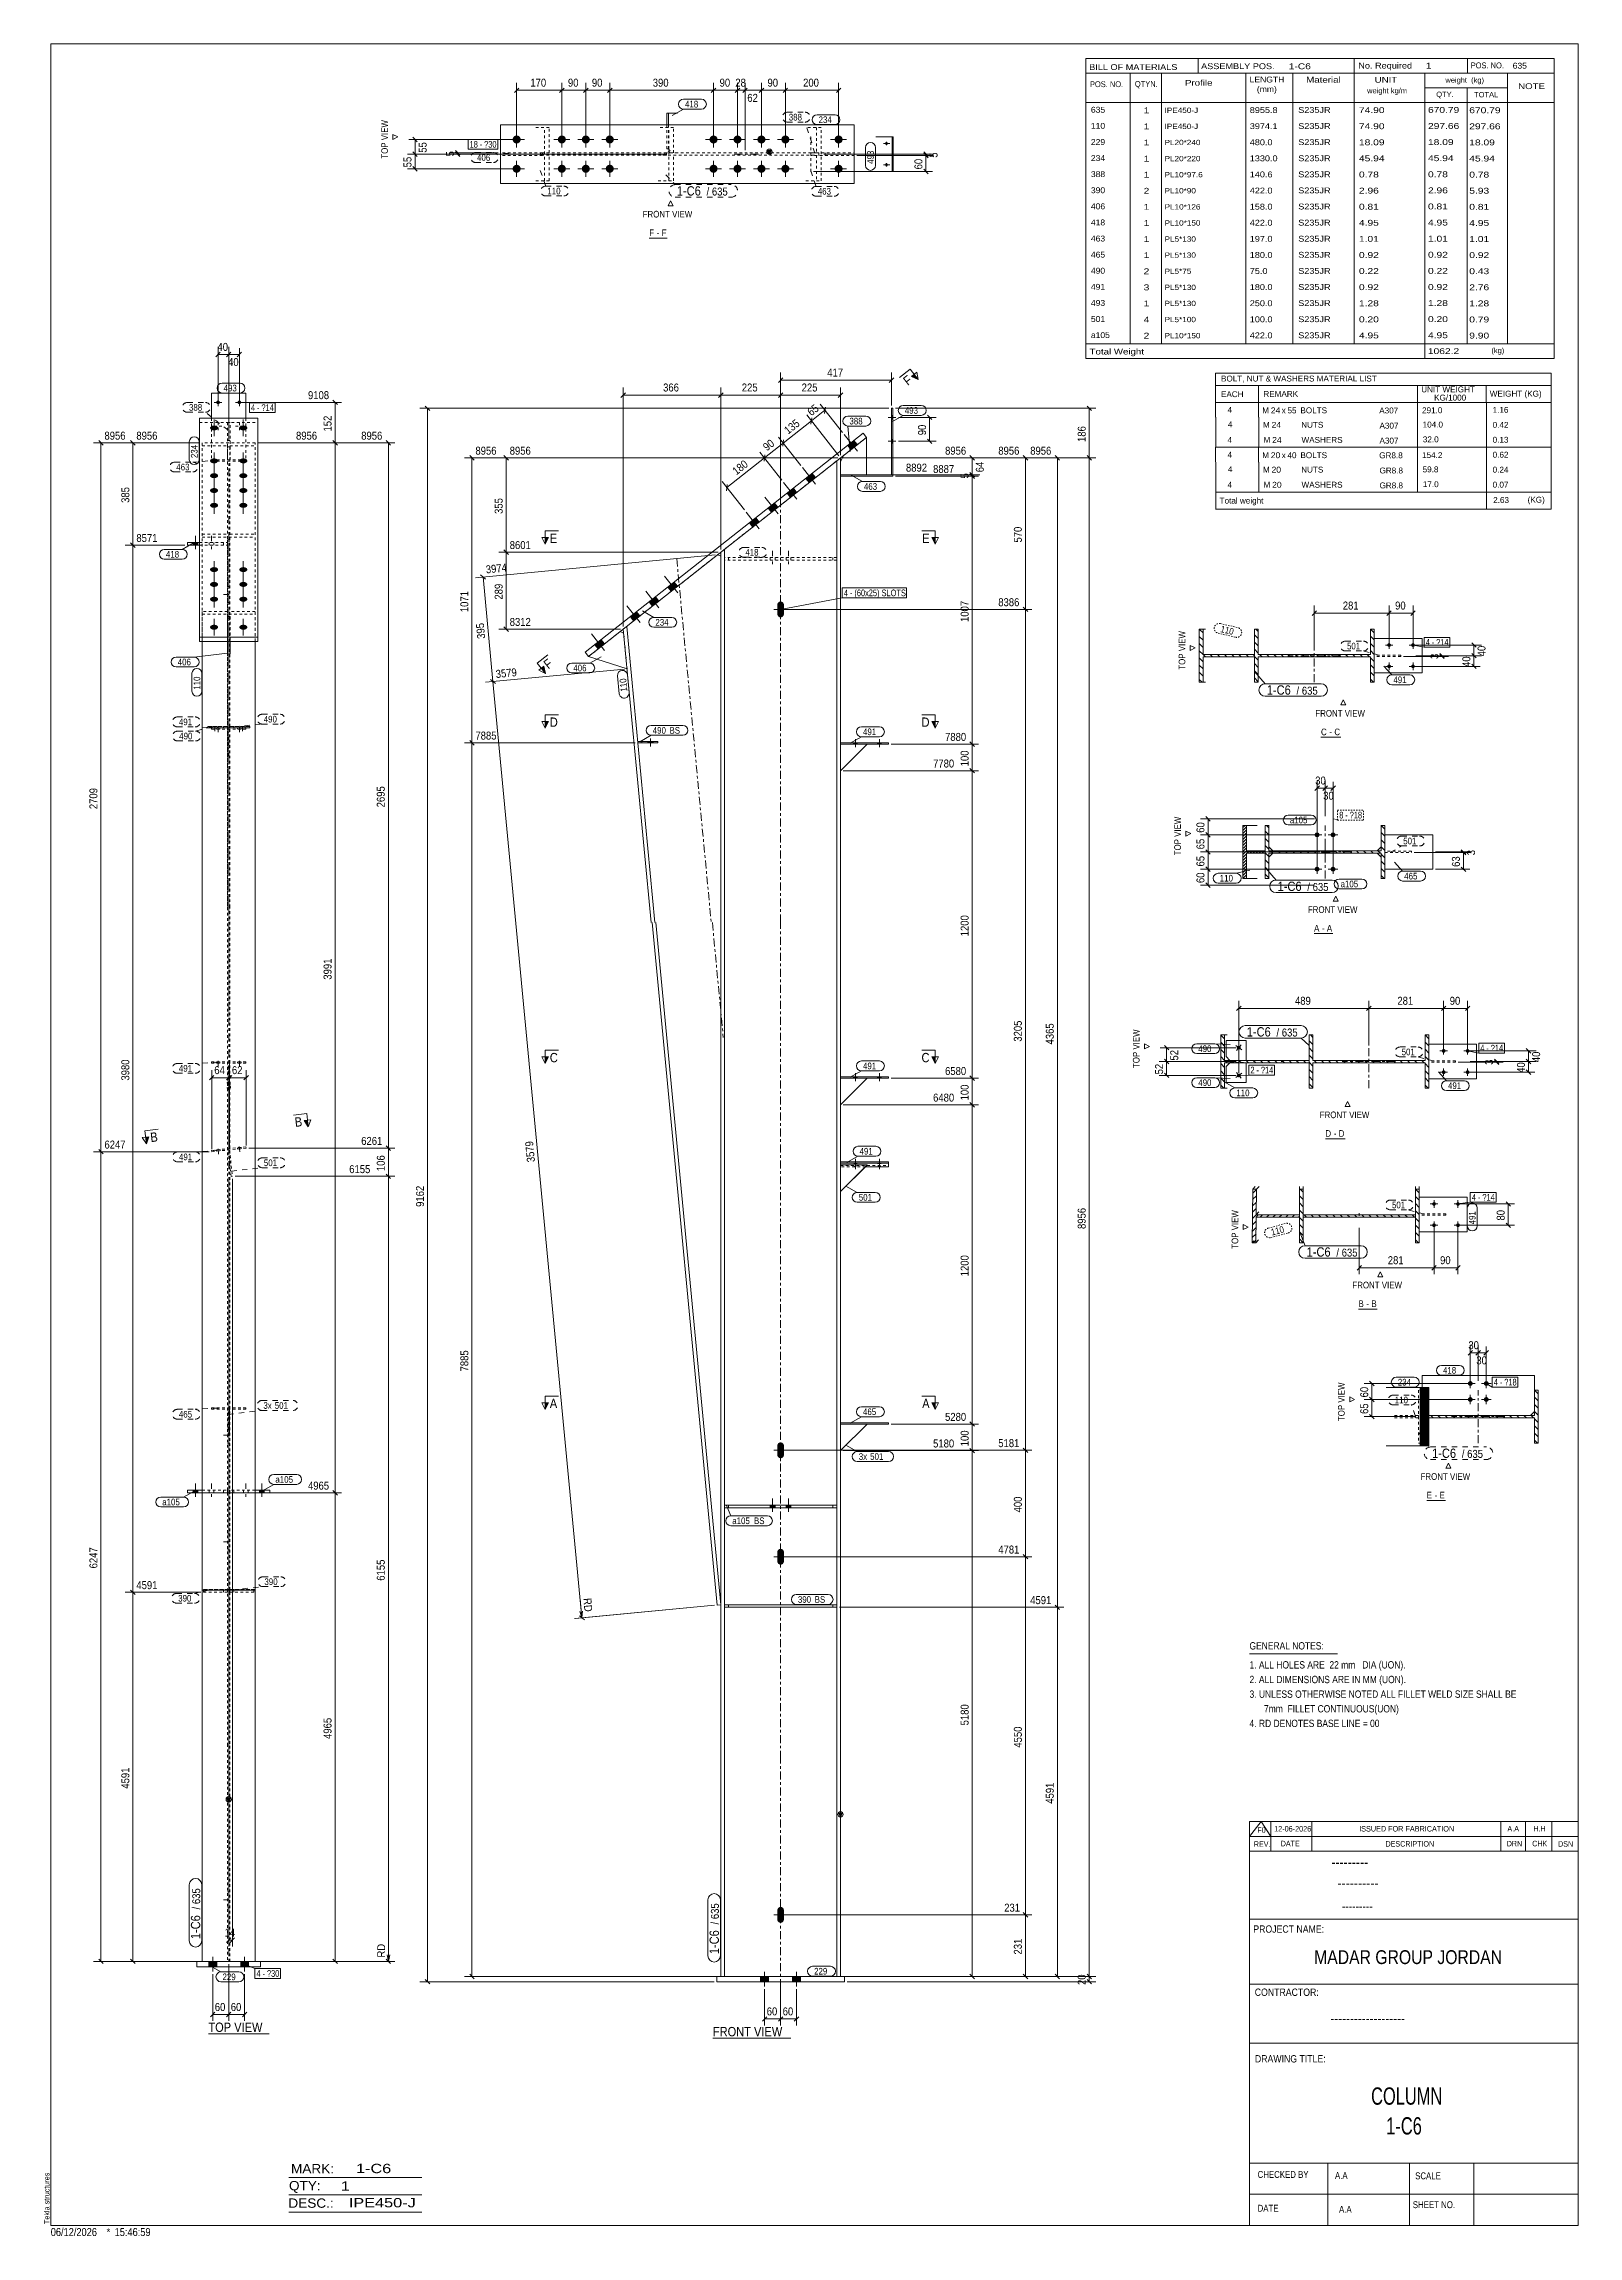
# Model space of a CAD drawing. Header units: millimetres. Extents: x 2 to 579, y 1 to 825.
import ezdxf

# ---------------------------------------------------------------- set-up
doc = ezdxf.new("R2010")
doc.units = ezdxf.units.MM
for name, pattern in [('XKITLINE00', [0]), ('XKITLINE01', [4, 1, -1, 1, -1]), ('XKITLINE02', [4, 2, -2]), ('XKITLINE03', [6, 3, -1, 1, -1]), ('XKITLINE04', [3, 0.5, -0.5, 0.5, -0.5, 0.5, -0.5])]:
    doc.linetypes.add(name, pattern=pattern)
for name, color, linetype, lineweight in [('Bolt', 3, 'Continuous', 0), ('BoltMark', 7, 'Continuous', 0), ('Dimensions', 7, 'Continuous', 0), ('DrawingSheet', 5, 'Continuous', 0), ('OtherObjectType', 7, 'Continuous', 0), ('Part', 2, 'Continuous', 0), ('PartMark', 7, 'Continuous', 0), ('Section', 6, 'Continuous', 0)]:
    doc.layers.add(name, color=color, linetype=linetype, lineweight=lineweight)
doc.styles.add('@ARIAL_UNICODE_MS_BOLD', font='ARIAL.TTF')
doc.styles.add('ARIAL', font='ARIAL.TTF')
doc.styles.add('ARIAL_NARROW', font='ARIALN.TTF')
doc.styles.add('COMIC_SANS_MS_BOLD', font='COMICBD.TTF')
doc.styles.add('SWIS721_EX_BT', font='ARIAL.TTF')
doc.styles.add('SWISSE', font='ARIAL.TTF')

# ---------------------------------------------------------------- blocks, each defined once
blk = doc.blocks.new('*A1')
at = {"layer": 'Part', "color": 7, "linetype": 'XKITLINE00', "lineweight": 0}
for p, q in [((479.26, 448.87), (477.86, 450.27)), ((479.26, 446.17), (477.86, 447.57)), ((479.26, 451.56), (478.36, 452.46)), ((522.86, 451.06), (521.46, 452.46)), ((522.86, 448.37), (521.46, 449.77)), ((522.86, 445.68), (521.46, 447.08)), ((479.26, 443.48), (477.86, 444.88)), ((479.26, 440.78), (477.86, 442.18)), ((479.26, 438.09), (477.86, 439.49)), ((479.26, 435.4), (477.86, 436.8)), ((480.72, 442.01), (479.82, 442.91)), ((483.42, 442.01), (482.52, 442.91)), ((486.11, 442.01), (485.21, 442.91)), ((488.81, 442.01), (487.91, 442.91)), ((491.5, 442.01), (490.6, 442.91)), ((494.19, 442.01), (493.29, 442.91)), ((496.89, 442.01), (495.99, 442.91)), ((499.58, 442.01), (498.68, 442.91)), ((502.28, 442.01), (501.38, 442.91)), ((504.97, 442.01), (504.07, 442.91)), ((507.66, 442.01), (506.76, 442.91)), ((510.36, 442.01), (509.46, 442.91)), ((513.05, 442.01), (512.15, 442.91)), ((515.75, 442.01), (514.85, 442.91)), ((518.44, 442.01), (517.54, 442.91)), ((521.13, 442.01), (520.23, 442.91)), ((522.86, 442.98), (521.46, 444.38)), ((522.86, 440.29), (521.46, 441.69)), ((522.86, 437.59), (521.46, 438.99)), ((479.26, 432.7), (477.86, 434.1)), ((522.86, 434.9), (521.46, 436.3)), ((522.6, 432.46), (521.46, 433.61))]:
    blk.add_line(p, q, dxfattribs=at)
blk = doc.blocks.new('*A2')
at = {"layer": 'Part', "color": 7, "linetype": 'XKITLINE00', "lineweight": 0}
for p, q in [((446.15, 451), (444.74, 452.4)), ((446.15, 448.3), (444.74, 449.71)), ((446.15, 445.61), (444.74, 447.02)), ((446.15, 442.91), (444.74, 444.32)), ((444.8, 441.57), (444.74, 441.63)), ((446.15, 437.53), (444.74, 438.93)), ((446.15, 440.22), (444.8, 441.57)), ((447.05, 442.01), (446.15, 442.91)), ((449.74, 442.01), (448.84, 442.91)), ((452.44, 442.01), (451.54, 442.91)), ((455.13, 442.01), (454.23, 442.91)), ((457.82, 442.01), (456.92, 442.91)), ((460.52, 442.01), (459.62, 442.91)), ((463.21, 442.01), (462.31, 442.91)), ((465.91, 442.01), (465.01, 442.91)), ((468.6, 442.01), (467.7, 442.91)), ((471.29, 442.01), (470.39, 442.91)), ((473.99, 442.01), (473.09, 442.91)), ((476.68, 442.01), (475.78, 442.91)), ((446.15, 434.83), (444.74, 436.24)), ((445.82, 432.46), (444.74, 433.54))]:
    blk.add_line(p, q, dxfattribs=at)
blk = doc.blocks.new('*A3')
at = {"layer": 'Part', "color": 7, "linetype": 'XKITLINE00', "lineweight": 0}
for p, q in [((563.96, 317.6), (562.56, 319)), ((563.96, 314.91), (562.56, 316.31)), ((563.96, 312.22), (562.56, 313.62)), ((524.52, 308.55), (523.62, 309.45)), ((527.21, 308.55), (526.31, 309.45)), ((529.91, 308.55), (529.01, 309.45)), ((532.6, 308.55), (531.7, 309.45)), ((535.3, 308.55), (534.4, 309.45)), ((537.99, 308.55), (537.09, 309.45)), ((540.68, 308.55), (539.78, 309.45)), ((543.38, 308.55), (542.48, 309.45)), ((546.07, 308.55), (545.17, 309.45)), ((548.77, 308.55), (547.87, 309.45)), ((551.46, 308.55), (550.56, 309.45)), ((554.15, 308.55), (553.25, 309.45)), ((556.85, 308.55), (555.95, 309.45)), ((559.54, 308.55), (558.64, 309.45)), ((562.24, 308.55), (561.34, 309.45)), ((563.96, 309.52), (562.56, 310.92)), ((563.96, 306.83), (562.56, 308.23)), ((563.96, 304.13), (562.56, 305.53)), ((563.96, 301.44), (562.56, 302.84)), ((563.7, 299), (562.56, 300.15))]:
    blk.add_line(p, q, dxfattribs=at)
blk = doc.blocks.new('*A4')
at = {"layer": 'Part', "color": 7, "linetype": 'XKITLINE00', "lineweight": 0}
for p, q in [((519.65, 320), (519.65, 320)), ((519.86, 319.79), (519.65, 319.57)), ((520.08, 319.57), (519.65, 319.13)), ((520.3, 319.35), (519.65, 318.7)), ((520.52, 319.13), (519.65, 318.26)), ((520.73, 318.92), (519.65, 317.83)), ((520.95, 318.7), (519.65, 317.39)), ((521.17, 318.48), (519.65, 316.96)), ((521.39, 318.26), (519.65, 316.52)), ((521.6, 318.05), (519.65, 316.09)), ((521.82, 317.83), (519.65, 315.65)), ((522.04, 317.61), (519.65, 315.22)), ((522.26, 317.39), (519.65, 314.78)), ((522.47, 317.18), (519.65, 314.35)), ((522.69, 316.96), (519.65, 313.91)), ((522.88, 316.71), (519.65, 313.48)), ((522.88, 316.27), (519.65, 313.04)), ((522.88, 315.84), (519.65, 312.61)), ((522.88, 315.4), (519.65, 312.17)), ((522.88, 314.97), (519.65, 311.74)), ((522.88, 314.53), (519.65, 311.3)), ((522.88, 314.1), (519.65, 310.87)), ((522.88, 313.66), (519.65, 310.43)), ((522.88, 313.23), (519.65, 310)), ((520.08, 320), (519.86, 319.79)), ((520.52, 320), (520.08, 319.57)), ((520.95, 320), (520.3, 319.35)), ((521.39, 320), (520.52, 319.13)), ((521.82, 320), (520.73, 318.92)), ((522.26, 320), (520.95, 318.7)), ((522.69, 320), (521.17, 318.48)), ((522.88, 319.75), (521.39, 318.26)), ((522.88, 319.32), (521.6, 318.05)), ((522.88, 318.88), (521.82, 317.83)), ((522.88, 318.45), (522.04, 317.61)), ((522.88, 318.01), (522.26, 317.39)), ((522.88, 317.58), (522.47, 317.18)), ((522.88, 317.14), (522.69, 316.96)), ((522.88, 312.79), (519.65, 309.56)), ((522.88, 312.36), (519.65, 309.12)), ((522.88, 311.92), (519.65, 308.69)), ((522.88, 311.48), (519.65, 308.25)), ((522.88, 311.05), (519.65, 307.82)), ((522.88, 310.61), (519.65, 307.38)), ((522.88, 310.18), (519.65, 306.95)), ((522.88, 309.74), (519.65, 306.51)), ((522.88, 309.31), (519.65, 306.08)), ((522.88, 308.87), (519.65, 305.64)), ((522.88, 308.44), (519.65, 305.21)), ((522.88, 308), (519.65, 304.77)), ((522.88, 307.57), (519.65, 304.34)), ((522.88, 307.13), (519.65, 303.9)), ((522.88, 306.7), (519.65, 303.47)), ((522.88, 306.26), (519.65, 303.03)), ((522.88, 305.83), (519.65, 302.6)), ((522.88, 305.39), (519.65, 302.16)), ((522.88, 304.96), (519.65, 301.73)), ((522.88, 304.52), (519.65, 301.29)), ((522.88, 304.09), (519.65, 300.86)), ((522.88, 303.65), (519.65, 300.42)), ((522.88, 303.22), (519.65, 299.99)), ((522.88, 302.78), (519.65, 299.55)), ((522.88, 302.35), (519.65, 299.12)), ((522.88, 301.91), (519.65, 298.68)), ((522.88, 301.48), (519.65, 298.25)), ((522.88, 301.04), (519.84, 298)), ((522.88, 300.61), (520.27, 298)), ((522.88, 300.17), (520.71, 298)), ((522.88, 299.74), (521.14, 298)), ((522.88, 299.3), (521.58, 298)), ((522.88, 298.87), (522.01, 298)), ((522.88, 298.43), (522.45, 298))]:
    blk.add_line(p, q, dxfattribs=at)
blk = doc.blocks.new('*A5')
at = {"layer": 'Part', "color": 7, "linetype": 'XKITLINE00', "lineweight": 0}
for p, q in [((475.64, 390.62), (474.24, 392.02)), ((475.64, 387.91), (474.24, 389.31)), ((475.64, 393.33), (474.5, 394.47)), ((519.24, 393.07), (517.84, 394.47)), ((517.84, 394.47), (517.84, 394.47)), ((519.24, 390.37), (517.84, 391.77)), ((519.24, 387.66), (517.84, 389.06)), ((475.64, 385.2), (474.24, 386.6)), ((475.64, 382.49), (474.24, 383.89)), ((475.64, 379.79), (474.24, 381.19)), ((476.88, 383.97), (475.98, 384.87)), ((479.59, 383.97), (478.69, 384.87)), ((482.3, 383.97), (481.39, 384.87)), ((485.01, 383.97), (484.1, 384.87)), ((487.72, 383.97), (486.81, 384.87)), ((490.43, 383.97), (489.52, 384.87)), ((493.14, 383.97), (492.23, 384.87)), ((495.84, 383.97), (494.94, 384.87)), ((498.55, 383.97), (497.65, 384.87)), ((501.26, 383.97), (500.36, 384.87)), ((503.97, 383.97), (503.07, 384.87)), ((506.68, 383.97), (505.78, 384.87)), ((509.39, 383.97), (508.48, 384.87)), ((512.1, 383.97), (511.19, 384.87)), ((514.81, 383.97), (513.9, 384.87)), ((517.52, 383.97), (516.61, 384.87)), ((519.24, 384.95), (517.84, 386.35)), ((519.24, 382.24), (517.84, 383.64)), ((519.24, 379.53), (517.84, 380.93)), ((475.64, 377.08), (474.24, 378.48)), ((475.64, 374.37), (474.24, 375.77)), ((519.24, 376.82), (517.84, 378.22)), ((518.99, 374.36), (517.84, 375.51))]:
    blk.add_line(p, q, dxfattribs=at)
blk = doc.blocks.new('*A6')
at = {"layer": 'Part', "color": 7, "linetype": 'XKITLINE00', "lineweight": 0}
for p, q in [((458.07, 389.62), (456.65, 388.23)), ((458.09, 392), (456.67, 390.61)), ((458.12, 394.37), (456.7, 392.98)), ((457.98, 380.12), (456.56, 378.73)), ((458, 382.5), (456.58, 381.1)), ((458.02, 384.87), (456.6, 383.48)), ((456.85, 386.07), (456.63, 385.86)), ((458.05, 387.25), (456.85, 386.07)), ((458.02, 384.87), (458.02, 384.87)), ((460.42, 384.87), (459.5, 383.97)), ((462.82, 384.87), (461.9, 383.97)), ((465.22, 384.87), (464.3, 383.97)), ((467.62, 384.87), (466.7, 383.97)), ((470.02, 384.87), (469.1, 383.97)), ((472.42, 384.87), (471.5, 383.97)), ((474.25, 384.31), (473.9, 383.97)), ((457.95, 377.75), (456.53, 376.35)), ((457.93, 375.37), (456.9, 374.36))]:
    blk.add_line(p, q, dxfattribs=at)
blk = doc.blocks.new('*A7')
at = {"layer": 'Part', "color": 7, "linetype": 'XKITLINE00', "lineweight": 0}
for p, q in [((462.8, 527.64), (461.4, 529.04)), ((462.8, 530.33), (461.9, 531.24)), ((506.4, 529.84), (505, 531.24)), ((506.4, 527.14), (505, 528.54)), ((462.8, 524.94), (461.4, 526.34)), ((462.8, 522.25), (461.4, 523.65)), ((462.8, 519.56), (461.4, 520.96)), ((464.26, 520.79), (463.36, 521.69)), ((466.96, 520.79), (466.06, 521.69)), ((469.65, 520.79), (468.75, 521.69)), ((472.35, 520.79), (471.45, 521.69)), ((475.04, 520.79), (474.14, 521.69)), ((477.73, 520.79), (476.83, 521.69)), ((480.43, 520.79), (479.53, 521.69)), ((483.12, 520.79), (482.22, 521.69)), ((485.82, 520.79), (484.92, 521.69)), ((488.51, 520.79), (487.61, 521.69)), ((491.2, 520.79), (490.3, 521.69)), ((493.9, 520.79), (493, 521.69)), ((496.59, 520.79), (495.69, 521.69)), ((499.29, 520.79), (498.39, 521.69)), ((501.98, 520.79), (501.08, 521.69)), ((504.67, 520.79), (503.77, 521.69)), ((506.4, 524.45), (505, 525.85)), ((506.4, 521.76), (505, 523.16)), ((506.4, 519.06), (505, 520.46)), ((462.8, 516.86), (461.4, 518.26)), ((462.8, 514.17), (461.4, 515.57)), ((462.8, 511.47), (461.4, 512.87)), ((506.4, 516.37), (505, 517.77)), ((506.4, 513.67), (505, 515.07)), ((506.14, 511.24), (505, 512.38))]:
    blk.add_line(p, q, dxfattribs=at)
blk = doc.blocks.new('*A8')
at = {"layer": 'Part', "color": 7, "linetype": 'XKITLINE00', "lineweight": 0}
for p, q in [((453.81, 531.24), (453.02, 530.44)), ((454.42, 530.72), (453.02, 529.32)), ((454.42, 529.59), (453.02, 528.19)), ((454.42, 528.46), (453.02, 527.06)), ((454.42, 527.33), (453.02, 525.93)), ((454.42, 526.2), (453.02, 524.8)), ((454.42, 525.08), (453.02, 523.67)), ((453.3, 522.82), (453.02, 522.54)), ((453.86, 522.25), (453.02, 521.41)), ((454.42, 521.69), (453.02, 520.28)), ((454.42, 520.56), (453.02, 519.15)), ((454.42, 519.43), (453.02, 518.02)), ((454.42, 523.95), (453.3, 522.82)), ((454.42, 522.82), (453.86, 522.25)), ((454.42, 521.69), (454.42, 521.69)), ((454.99, 521.12), (454.65, 520.79)), ((455.55, 521.69), (454.99, 521.12)), ((456.68, 521.69), (455.78, 520.79)), ((457.81, 521.69), (456.91, 520.79)), ((458.94, 521.69), (458.04, 520.79)), ((460.07, 521.69), (459.17, 520.79)), ((461.2, 521.69), (460.3, 520.79)), ((454.42, 518.3), (453.02, 516.89)), ((454.42, 517.17), (453.02, 515.76)), ((454.42, 516.04), (453.02, 514.64)), ((454.42, 514.91), (453.02, 513.51)), ((454.42, 513.78), (453.02, 512.38)), ((454.42, 512.65), (453.02, 511.25)), ((454.42, 511.52), (454.14, 511.24))]:
    blk.add_line(p, q, dxfattribs=at)
blk = doc.blocks.new('*A9')
at = {"layer": 'Part', "color": 7, "linetype": 'XKITLINE00', "lineweight": 0}
for p, q in [((458.74, 601.42), (457.34, 602.82)), ((458.74, 604.11), (457.83, 605.02)), ((502.34, 603.62), (500.94, 605.02)), ((502.34, 600.92), (500.94, 602.32)), ((458.74, 598.72), (457.34, 600.12)), ((458.74, 596.03), (457.34, 597.43)), ((458.74, 593.33), (457.34, 594.73)), ((460.2, 594.57), (459.3, 595.47)), ((462.9, 594.57), (462, 595.47)), ((465.59, 594.57), (464.69, 595.47)), ((468.28, 594.57), (467.38, 595.47)), ((470.98, 594.57), (470.08, 595.47)), ((473.67, 594.57), (472.77, 595.47)), ((476.37, 594.57), (475.47, 595.47)), ((479.06, 594.57), (478.16, 595.47)), ((481.75, 594.57), (480.85, 595.47)), ((484.45, 594.57), (483.55, 595.47)), ((487.14, 594.57), (486.24, 595.47)), ((489.84, 594.57), (488.94, 595.47)), ((492.53, 594.57), (491.63, 595.47)), ((495.22, 594.57), (494.32, 595.47)), ((497.92, 594.57), (497.02, 595.47)), ((500.61, 594.57), (499.71, 595.47)), ((502.34, 598.23), (500.94, 599.63)), ((502.34, 595.53), (500.94, 596.93)), ((502.34, 592.84), (500.94, 594.24)), ((458.74, 590.64), (457.34, 592.04)), ((458.74, 587.95), (457.34, 589.35)), ((458.74, 585.25), (457.34, 586.65)), ((502.34, 590.15), (500.94, 591.55)), ((502.34, 587.45), (500.94, 588.85)), ((502.08, 585.02), (500.94, 586.16))]:
    blk.add_line(p, q, dxfattribs=at)
blk = doc.blocks.new('*A10')
at = {"layer": 'Part', "color": 7, "linetype": 'XKITLINE00', "lineweight": 0}
for p, q in [((438.02, 603.55), (436.61, 604.95)), ((438.02, 600.85), (436.61, 602.26)), ((438.02, 598.16), (436.61, 599.57)), ((438.02, 595.47), (436.61, 596.87)), ((436.67, 594.12), (436.61, 594.18)), ((438.02, 592.77), (436.67, 594.12)), ((438.92, 594.57), (438.02, 595.47)), ((441.61, 594.57), (440.71, 595.47)), ((444.31, 594.57), (443.41, 595.47)), ((447, 594.57), (446.1, 595.47)), ((449.69, 594.57), (448.79, 595.47)), ((452.39, 594.57), (451.49, 595.47)), ((455.08, 594.57), (454.18, 595.47)), ((457.34, 595), (456.88, 595.47)), ((438.02, 590.08), (436.61, 591.48)), ((438.02, 587.38), (436.61, 588.79)), ((437.69, 585.02), (436.61, 586.1))]:
    blk.add_line(p, q, dxfattribs=at)
blk = doc.blocks.new('*A11')
at = {"layer": 'Bolt'}
for points in [[(279.76, 609.51), (279.28, 609.42), (278.8, 609.51), (278.4, 609.78), (278.13, 610.19), (278.03, 610.67), (278.03, 614.17), (278.13, 614.64), (278.4, 615.05), (278.8, 615.32), (279.28, 615.42), (279.76, 615.32), (280.17, 615.05), (280.44, 614.64), (280.53, 614.17), (280.53, 610.67), (280.44, 610.19), (280.17, 609.78)], [(279.76, 293.43), (279.28, 293.34), (278.8, 293.43), (278.4, 293.7), (278.13, 294.11), (278.03, 294.59), (278.03, 298.09), (278.13, 298.56), (278.4, 298.97), (278.8, 299.24), (279.28, 299.34), (279.76, 299.24), (280.17, 298.97), (280.44, 298.56), (280.53, 298.09), (280.53, 294.59), (280.44, 294.11), (280.17, 293.7)], [(279.76, 253.43), (279.28, 253.34), (278.8, 253.43), (278.4, 253.7), (278.13, 254.11), (278.03, 254.59), (278.03, 258.09), (278.13, 258.56), (278.4, 258.97), (278.8, 259.24), (279.28, 259.34), (279.76, 259.24), (280.17, 258.97), (280.44, 258.56), (280.53, 258.09), (280.53, 254.59), (280.44, 254.11), (280.17, 253.7)], [(279.76, 118.81), (279.28, 118.72), (278.8, 118.81), (278.4, 119.08), (278.13, 119.49), (278.03, 119.97), (278.03, 123.47), (278.13, 123.95), (278.4, 124.35), (278.8, 124.62), (279.28, 124.72), (279.76, 124.62), (280.17, 124.35), (280.44, 123.95), (280.53, 123.47), (280.53, 119.97), (280.44, 119.49), (280.17, 119.08)]]:
    blk.add_hatch(color=3, dxfattribs=at).paths.add_polyline_path(points, flags=17)
at = {"layer": 'Bolt', "color": 3, "linetype": 'XKITLINE00', "lineweight": 0}
for p, q in [((281.78, 612.42), (276.78, 612.42)), ((279.28, 614.92), (279.28, 609.92)), ((279.28, 298.84), (279.28, 293.84)), ((281.78, 296.34), (276.78, 296.34)), ((281.78, 256.34), (276.78, 256.34)), ((279.28, 258.84), (279.28, 253.84)), ((279.28, 124.22), (279.28, 119.22)), ((281.78, 121.72), (276.78, 121.72))]:
    blk.add_line(p, q, dxfattribs=at)
blk = doc.blocks.new('*A12')
at = {"layer": 'Bolt'}
for points in [[(305.72, 672.48), (304.49, 674.05), (306.84, 675.91), (308.08, 674.34)], [(305.72, 672.48), (304.49, 674.05), (306.84, 675.91), (308.08, 674.34)], [(290.02, 660.1), (288.78, 661.67), (291.14, 663.53), (292.37, 661.96)], [(290.02, 660.1), (288.78, 661.67), (291.14, 663.53), (292.37, 661.96)], [(275.88, 648.95), (274.64, 650.53), (277, 652.38), (278.24, 650.81)], [(275.88, 648.95), (274.64, 650.53), (277, 652.38), (278.24, 650.81)], [(282.95, 654.53), (281.71, 656.1), (284.07, 657.95), (285.31, 656.38)], [(282.95, 654.53), (281.71, 656.1), (284.07, 657.95), (285.31, 656.38)], [(268.81, 643.38), (267.58, 644.95), (269.93, 646.81), (271.17, 645.24)], [(268.81, 643.38), (267.58, 644.95), (269.93, 646.81), (271.17, 645.24)], [(238.19, 619.24), (236.95, 620.81), (239.31, 622.67), (240.54, 621.1)], [(238.19, 619.24), (236.95, 620.81), (239.31, 622.67), (240.54, 621.1)], [(224.05, 608.09), (222.81, 609.66), (225.17, 611.52), (226.41, 609.95)], [(224.05, 608.09), (222.81, 609.66), (225.17, 611.52), (226.41, 609.95)], [(231.12, 613.67), (229.88, 615.24), (232.24, 617.09), (233.48, 615.52)], [(231.12, 613.67), (229.88, 615.24), (232.24, 617.09), (233.48, 615.52)], [(210.7, 597.57), (209.46, 599.14), (211.82, 601), (213.06, 599.43)], [(210.7, 597.57), (209.46, 599.14), (211.82, 601), (213.06, 599.43)]]:
    blk.add_hatch(color=3, dxfattribs=at).paths.add_polyline_path(points, flags=17)
at = {"layer": 'Bolt', "color": 3, "linetype": 'XKITLINE00', "lineweight": 0}
for p, q in [((308.14, 671.84), (303.19, 678.12)), ((308.14, 671.84), (303.19, 678.12)), ((308.08, 674.34), (306.84, 675.91)), ((308.08, 674.34), (306.84, 675.91)), ((305.72, 672.48), (304.49, 674.05)), ((305.72, 672.48), (304.49, 674.05)), ((285.37, 653.88), (280.41, 660.17)), ((285.37, 653.88), (280.41, 660.17)), ((292.43, 659.46), (287.48, 665.74)), ((292.43, 659.46), (287.48, 665.74)), ((290.02, 660.1), (288.78, 661.67)), ((290.02, 660.1), (288.78, 661.67)), ((292.37, 661.96), (291.14, 663.53)), ((292.37, 661.96), (291.14, 663.53)), ((278.3, 648.31), (273.35, 654.6)), ((278.3, 648.31), (273.35, 654.6)), ((278.24, 650.81), (277, 652.38)), ((278.24, 650.81), (277, 652.38)), ((282.95, 654.53), (281.71, 656.1)), ((282.95, 654.53), (281.71, 656.1)), ((285.31, 656.38), (284.07, 657.95)), ((285.31, 656.38), (284.07, 657.95)), ((271.23, 642.74), (266.28, 649.02)), ((271.23, 642.74), (266.28, 649.02)), ((268.81, 643.38), (267.58, 644.95)), ((268.81, 643.38), (267.58, 644.95)), ((271.17, 645.24), (269.93, 646.81)), ((271.17, 645.24), (269.93, 646.81)), ((275.88, 648.95), (274.64, 650.53)), ((275.88, 648.95), (274.64, 650.53)), ((233.54, 613.02), (228.58, 619.31)), ((233.54, 613.02), (228.58, 619.31)), ((240.6, 618.6), (235.65, 624.88)), ((240.6, 618.6), (235.65, 624.88)), ((238.19, 619.24), (236.95, 620.81)), ((238.19, 619.24), (236.95, 620.81)), ((240.54, 621.1), (239.31, 622.67)), ((240.54, 621.1), (239.31, 622.67)), ((226.47, 607.45), (221.52, 613.73)), ((226.47, 607.45), (221.52, 613.73)), ((226.41, 609.95), (225.17, 611.52)), ((226.41, 609.95), (225.17, 611.52)), ((231.12, 613.67), (229.88, 615.24)), ((231.12, 613.67), (229.88, 615.24)), ((233.48, 615.52), (232.24, 617.09)), ((233.48, 615.52), (232.24, 617.09)), ((213.12, 596.93), (208.17, 603.21)), ((213.12, 596.93), (208.17, 603.21)), ((224.05, 608.09), (222.81, 609.66)), ((224.05, 608.09), (222.81, 609.66)), ((210.7, 597.57), (209.46, 599.14)), ((210.7, 597.57), (209.46, 599.14)), ((213.06, 599.43), (211.82, 601)), ((213.06, 599.43), (211.82, 601))]:
    blk.add_line(p, q, dxfattribs=at)
blk = doc.blocks.new('*A13')
at = {"layer": 'Bolt'}
for points in [[(320.98, 685.3), (321.48, 685.3), (321.48, 683.9), (320.98, 683.9)], [(320.98, 676.3), (321.48, 676.3), (321.48, 674.9), (320.98, 674.9)]]:
    blk.add_hatch(color=3, dxfattribs=at).paths.add_polyline_path(points, flags=17)
at = {"layer": 'Bolt', "color": 3, "linetype": 'XKITLINE00', "lineweight": 0}
for p, q in [((319.64, 684.6), (322.64, 684.6)), ((320.98, 685.3), (321.48, 685.3)), ((320.98, 683.9), (321.48, 683.9)), ((320.98, 676.3), (321.48, 676.3)), ((319.64, 675.6), (322.64, 675.6)), ((320.98, 674.9), (321.48, 674.9))]:
    blk.add_line(p, q, dxfattribs=at)
blk = doc.blocks.new('*A14')
at = {"layer": 'Bolt'}
for points in [[(320.98, 685.3), (321.48, 685.3), (321.48, 683.9), (320.98, 683.9)], [(320.98, 676.3), (321.48, 676.3), (321.48, 674.9), (320.98, 674.9)]]:
    blk.add_hatch(color=3, dxfattribs=at).paths.add_polyline_path(points, flags=17)
at = {"layer": 'Bolt', "color": 3, "linetype": 'XKITLINE00', "lineweight": 0}
for p, q in [((319.64, 684.6), (322.64, 684.6)), ((320.98, 685.3), (321.48, 685.3)), ((320.98, 683.9), (321.48, 683.9)), ((320.98, 676.3), (321.48, 676.3)), ((319.64, 675.6), (322.64, 675.6)), ((320.98, 674.9), (321.48, 674.9))]:
    blk.add_line(p, q, dxfattribs=at)
blk = doc.blocks.new('*A15')
at = {"layer": 'Bolt', "color": 3, "linetype": 'XKITLINE02', "lineweight": 0}
for p, q in [((275.38, 275.71), (275.38, 274.71)), ((275.38, 275.71), (275.38, 274.71)), ((276.28, 278.21), (276.28, 273.21)), ((276.28, 278.21), (276.28, 273.21)), ((277.18, 275.71), (277.18, 274.71)), ((277.18, 275.71), (277.18, 274.71)), ((281.38, 275.71), (281.38, 274.71)), ((281.38, 275.71), (281.38, 274.71)), ((282.28, 278.21), (282.28, 273.21)), ((282.28, 278.21), (282.28, 273.21)), ((283.18, 275.71), (283.18, 274.71)), ((283.18, 275.71), (283.18, 274.71))]:
    blk.add_line(p, q, dxfattribs=at)
blk = doc.blocks.new('*A16')
at = {"layer": 'Bolt'}
for points in [[(275.38, 274.71), (275.38, 275.71), (277.18, 275.71), (277.18, 274.71)], [(275.38, 274.71), (275.38, 275.71), (277.18, 275.71), (277.18, 274.71)], [(281.38, 274.71), (281.38, 275.71), (283.18, 275.71), (283.18, 274.71)], [(281.38, 274.71), (281.38, 275.71), (283.18, 275.71), (283.18, 274.71)]]:
    blk.add_hatch(color=3, dxfattribs=at).paths.add_polyline_path(points, flags=17)
at = {"layer": 'Bolt', "color": 3, "linetype": 'XKITLINE00', "lineweight": 0}
for p, q in [((275.38, 275.71), (275.38, 274.71)), ((275.38, 275.71), (275.38, 274.71)), ((276.28, 278.21), (276.28, 273.21)), ((276.28, 278.21), (276.28, 273.21)), ((277.18, 275.71), (277.18, 274.71)), ((277.18, 275.71), (277.18, 274.71)), ((281.38, 275.71), (281.38, 274.71)), ((281.38, 275.71), (281.38, 274.71)), ((282.28, 278.21), (282.28, 273.21)), ((282.28, 278.21), (282.28, 273.21)), ((283.18, 275.71), (283.18, 274.71)), ((283.18, 275.71), (283.18, 274.71))]:
    blk.add_line(p, q, dxfattribs=at)
blk = doc.blocks.new('*A17')
at = {"layer": 'Bolt'}
for points in [[(274.78, 98.59), (274.78, 96.59), (271.78, 96.59), (271.78, 98.59)], [(274.78, 98.59), (274.78, 96.59), (271.78, 96.59), (271.78, 98.59)], [(286.78, 98.59), (286.78, 96.59), (283.78, 96.59), (283.78, 98.59)], [(286.78, 98.59), (286.78, 96.59), (283.78, 96.59), (283.78, 98.59)]]:
    blk.add_hatch(color=3, dxfattribs=at).paths.add_polyline_path(points, flags=17)
at = {"layer": 'Bolt', "color": 3, "linetype": 'XKITLINE00', "lineweight": 0}
for p, q in [((273.28, 100.34), (273.28, 94.84)), ((273.28, 100.34), (273.28, 94.84)), ((285.28, 100.34), (285.28, 94.84)), ((285.28, 100.34), (285.28, 94.84)), ((271.78, 98.59), (271.78, 96.59)), ((271.78, 98.59), (271.78, 96.59)), ((274.78, 98.59), (274.78, 96.59)), ((274.78, 98.59), (274.78, 96.59)), ((283.78, 98.59), (283.78, 96.59)), ((283.78, 98.59), (283.78, 96.59)), ((286.78, 98.59), (286.78, 96.59)), ((286.78, 98.59), (286.78, 96.59))]:
    blk.add_line(p, q, dxfattribs=at)
blk = doc.blocks.new('*A18')
at = {"layer": 'Bolt'}
blk.add_hatch(color=3, dxfattribs=at).paths.add_polyline_path([(229.42, 562.29), (229.42, 562.79), (231.38, 562.79), (231.38, 562.29)], flags=17)
at = {"layer": 'Bolt', "color": 3, "linetype": 'XKITLINE00', "lineweight": 0}
for p, q in [((229.42, 562.29), (229.42, 562.79)), ((230.4, 560.94), (230.4, 563.94)), ((231.38, 562.29), (231.38, 562.79))]:
    blk.add_line(p, q, dxfattribs=at)
blk = doc.blocks.new('*A19')
at = {"layer": 'Bolt', "color": 3, "linetype": 'XKITLINE02', "lineweight": 0}
for p, q in [((229.42, 562.29), (229.42, 562.79)), ((230.4, 560.94), (230.4, 563.94)), ((231.38, 562.29), (231.38, 562.79))]:
    blk.add_line(p, q, dxfattribs=at)
blk = doc.blocks.new('*A20')
at = {"layer": 'Bolt'}
for points in [[(308.08, 436.71), (308.08, 436.21), (306.68, 436.21), (306.68, 436.71)], [(308.08, 436.71), (308.08, 436.21), (306.68, 436.21), (306.68, 436.71)], [(317.08, 436.71), (317.08, 436.21), (315.68, 436.21), (315.68, 436.71)], [(317.08, 436.71), (317.08, 436.21), (315.68, 436.21), (315.68, 436.71)]]:
    blk.add_hatch(color=3, dxfattribs=at).paths.add_polyline_path(points, flags=17)
at = {"layer": 'Bolt', "color": 3, "linetype": 'XKITLINE00', "lineweight": 0}
for p, q in [((307.38, 435.05), (307.38, 438.05)), ((307.38, 435.05), (307.38, 438.05)), ((316.38, 435.05), (316.38, 438.05)), ((316.38, 435.05), (316.38, 438.05)), ((306.68, 436.21), (306.68, 436.71)), ((306.68, 436.21), (306.68, 436.71)), ((308.08, 436.21), (308.08, 436.71)), ((308.08, 436.21), (308.08, 436.71)), ((315.68, 436.21), (315.68, 436.71)), ((315.68, 436.21), (315.68, 436.71)), ((317.08, 436.21), (317.08, 436.71)), ((317.08, 436.21), (317.08, 436.71))]:
    blk.add_line(p, q, dxfattribs=at)
blk = doc.blocks.new('*A21')
at = {"layer": 'Bolt'}
for points in [[(308.08, 562.29), (308.08, 561.79), (306.68, 561.79), (306.68, 562.29)], [(308.08, 562.29), (308.08, 561.79), (306.68, 561.79), (306.68, 562.29)], [(317.08, 562.29), (317.08, 561.79), (315.68, 561.79), (315.68, 562.29)], [(317.08, 562.29), (317.08, 561.79), (315.68, 561.79), (315.68, 562.29)]]:
    blk.add_hatch(color=3, dxfattribs=at).paths.add_polyline_path(points, flags=17)
at = {"layer": 'Bolt', "color": 3, "linetype": 'XKITLINE00', "lineweight": 0}
for p, q in [((306.68, 561.79), (306.68, 562.29)), ((306.68, 561.79), (306.68, 562.29)), ((307.38, 560.63), (307.38, 563.63)), ((307.38, 560.63), (307.38, 563.63)), ((308.08, 561.79), (308.08, 562.29)), ((308.08, 561.79), (308.08, 562.29)), ((315.68, 561.79), (315.68, 562.29)), ((315.68, 561.79), (315.68, 562.29)), ((316.38, 560.63), (316.38, 563.63)), ((316.38, 560.63), (316.38, 563.63)), ((317.08, 561.79), (317.08, 562.29)), ((317.08, 561.79), (317.08, 562.29))]:
    blk.add_line(p, q, dxfattribs=at)
blk = doc.blocks.new('*A22')
at = {"layer": 'Bolt', "color": 3, "linetype": 'XKITLINE02', "lineweight": 0}
for p, q in [((275.38, 631.92), (275.38, 630.92)), ((275.38, 631.92), (275.38, 630.92)), ((276.28, 634.42), (276.28, 629.42)), ((276.28, 634.42), (276.28, 629.42)), ((277.18, 631.92), (277.18, 630.92)), ((277.18, 631.92), (277.18, 630.92)), ((281.38, 631.92), (281.38, 630.92)), ((281.38, 631.92), (281.38, 630.92)), ((282.28, 634.42), (282.28, 629.42)), ((282.28, 634.42), (282.28, 629.42)), ((283.18, 631.92), (283.18, 630.92)), ((283.18, 631.92), (283.18, 630.92))]:
    blk.add_line(p, q, dxfattribs=at)
blk = doc.blocks.new('*A23')
at = {"layer": 'Bolt'}
for points in [[(307.42, 404.1), (307.45, 404.1), (307.48, 404.1), (307.52, 404.09), (307.55, 404.09), (307.59, 404.09), (307.62, 404.09), (307.65, 404.09), (307.68, 404.09), (307.71, 404.09), (307.74, 404.09), (307.77, 404.08), (307.8, 404.08), (307.83, 404.08), (307.85, 404.08), (307.88, 404.07), (307.9, 404.07), (307.92, 404.07), (307.94, 404.07), (307.96, 404.06), (307.98, 404.06), (308, 404.06), (308.01, 404.05), (308.03, 404.05), (308.04, 404.05), (308.05, 404.04), (308.06, 404.04), (308.07, 404.03), (308.07, 404.03), (308.08, 404.03), (308.08, 404.02), (308.08, 404.02), (308.08, 404.02), (308.08, 404.01), (308.07, 404.01), (308.07, 404), (308.06, 404), (308.05, 404), (308.04, 403.99), (308.03, 403.99), (308.01, 403.99), (308, 403.98), (307.98, 403.98), (307.96, 403.98), (307.94, 403.97), (307.92, 403.97), (307.9, 403.97), (307.88, 403.97), (307.85, 403.96), (307.83, 403.96), (307.8, 403.96), (307.77, 403.96), (307.74, 403.95), (307.71, 403.95), (307.68, 403.95), (307.65, 403.95), (307.62, 403.95), (307.59, 403.95), (307.55, 403.95), (307.52, 403.94), (307.48, 403.94), (307.45, 403.94), (307.42, 403.94), (307.38, 403.94), (307.35, 403.94), (307.31, 403.94), (307.28, 403.94), (307.25, 403.94), (307.21, 403.95), (307.18, 403.95), (307.15, 403.95), (307.11, 403.95), (307.08, 403.95), (307.05, 403.95), (307.02, 403.95), (306.99, 403.96), (306.96, 403.96), (306.94, 403.96), (306.91, 403.96), (306.89, 403.97), (306.86, 403.97), (306.84, 403.97), (306.82, 403.97), (306.8, 403.98), (306.78, 403.98), (306.76, 403.98), (306.75, 403.99), (306.74, 403.99), (306.72, 403.99), (306.71, 404), (306.7, 404), (306.7, 404), (306.69, 404.01), (306.69, 404.01), (306.68, 404.02), (306.68, 404.02), (306.68, 404.02), (306.69, 404.03), (306.69, 404.03), (306.7, 404.03), (306.7, 404.04), (306.71, 404.04), (306.72, 404.05), (306.74, 404.05), (306.75, 404.05), (306.76, 404.06), (306.78, 404.06), (306.8, 404.06), (306.82, 404.07), (306.84, 404.07), (306.86, 404.07), (306.89, 404.07), (306.91, 404.08), (306.94, 404.08), (306.96, 404.08), (306.99, 404.08), (307.02, 404.09), (307.05, 404.09), (307.08, 404.09), (307.11, 404.09), (307.15, 404.09), (307.18, 404.09), (307.21, 404.09), (307.25, 404.09), (307.28, 404.1), (307.31, 404.1), (307.35, 404.1), (307.38, 404.1)], [(316.42, 404.1), (316.45, 404.1), (316.48, 404.1), (316.52, 404.09), (316.55, 404.09), (316.59, 404.09), (316.62, 404.09), (316.65, 404.09), (316.68, 404.09), (316.71, 404.09), (316.74, 404.09), (316.77, 404.08), (316.8, 404.08), (316.83, 404.08), (316.85, 404.08), (316.88, 404.07), (316.9, 404.07), (316.92, 404.07), (316.94, 404.07), (316.96, 404.06), (316.98, 404.06), (317, 404.06), (317.01, 404.05), (317.03, 404.05), (317.04, 404.05), (317.05, 404.04), (317.06, 404.04), (317.07, 404.03), (317.07, 404.03), (317.08, 404.03), (317.08, 404.02), (317.08, 404.02), (317.08, 404.02), (317.08, 404.01), (317.07, 404.01), (317.07, 404), (317.06, 404), (317.05, 404), (317.04, 403.99), (317.03, 403.99), (317.01, 403.99), (317, 403.98), (316.98, 403.98), (316.96, 403.98), (316.94, 403.97), (316.92, 403.97), (316.9, 403.97), (316.88, 403.97), (316.85, 403.96), (316.83, 403.96), (316.8, 403.96), (316.77, 403.96), (316.74, 403.95), (316.71, 403.95), (316.68, 403.95), (316.65, 403.95), (316.62, 403.95), (316.59, 403.95), (316.55, 403.95), (316.52, 403.94), (316.48, 403.94), (316.45, 403.94), (316.42, 403.94), (316.38, 403.94), (316.35, 403.94), (316.31, 403.94), (316.28, 403.94), (316.25, 403.94), (316.21, 403.95), (316.18, 403.95), (316.15, 403.95), (316.11, 403.95), (316.08, 403.95), (316.05, 403.95), (316.02, 403.95), (315.99, 403.96), (315.96, 403.96), (315.94, 403.96), (315.91, 403.96), (315.89, 403.97), (315.86, 403.97), (315.84, 403.97), (315.82, 403.97), (315.8, 403.98), (315.78, 403.98), (315.76, 403.98), (315.75, 403.99), (315.74, 403.99), (315.72, 403.99), (315.71, 404), (315.7, 404), (315.7, 404), (315.69, 404.01), (315.69, 404.01), (315.68, 404.02), (315.68, 404.02), (315.68, 404.02), (315.69, 404.03), (315.69, 404.03), (315.7, 404.03), (315.7, 404.04), (315.71, 404.04), (315.72, 404.05), (315.74, 404.05), (315.75, 404.05), (315.76, 404.06), (315.78, 404.06), (315.8, 404.06), (315.82, 404.07), (315.84, 404.07), (315.86, 404.07), (315.89, 404.07), (315.91, 404.08), (315.94, 404.08), (315.96, 404.08), (315.99, 404.08), (316.02, 404.09), (316.05, 404.09), (316.08, 404.09), (316.11, 404.09), (316.15, 404.09), (316.18, 404.09), (316.21, 404.09), (316.25, 404.09), (316.28, 404.1), (316.31, 404.1), (316.35, 404.1), (316.38, 404.1)], [(307.42, 403.26), (307.45, 403.26), (307.48, 403.26), (307.52, 403.26), (307.55, 403.25), (307.59, 403.25), (307.62, 403.25), (307.65, 403.25), (307.68, 403.25), (307.71, 403.25), (307.74, 403.25), (307.77, 403.24), (307.8, 403.24), (307.83, 403.24), (307.85, 403.24), (307.88, 403.23), (307.9, 403.23), (307.92, 403.23), (307.94, 403.23), (307.96, 403.22), (307.98, 403.22), (308, 403.22), (308.01, 403.21), (308.03, 403.21), (308.04, 403.21), (308.05, 403.2), (308.06, 403.2), (308.07, 403.2), (308.07, 403.19), (308.08, 403.19), (308.08, 403.18), (308.08, 403.18), (308.08, 403.18), (308.08, 403.17), (308.07, 403.17), (308.07, 403.17), (308.06, 403.16), (308.05, 403.16), (308.04, 403.15), (308.03, 403.15), (308.01, 403.15), (308, 403.14), (307.98, 403.14), (307.96, 403.14), (307.94, 403.13), (307.92, 403.13), (307.9, 403.13), (307.88, 403.13), (307.85, 403.12), (307.83, 403.12), (307.8, 403.12), (307.77, 403.12), (307.74, 403.11), (307.71, 403.11), (307.68, 403.11), (307.65, 403.11), (307.62, 403.11), (307.59, 403.11), (307.55, 403.11), (307.52, 403.11), (307.48, 403.1), (307.45, 403.1), (307.42, 403.1), (307.38, 403.1), (307.35, 403.1), (307.31, 403.1), (307.28, 403.1), (307.25, 403.11), (307.21, 403.11), (307.18, 403.11), (307.15, 403.11), (307.11, 403.11), (307.08, 403.11), (307.05, 403.11), (307.02, 403.11), (306.99, 403.12), (306.96, 403.12), (306.94, 403.12), (306.91, 403.12), (306.89, 403.13), (306.86, 403.13), (306.84, 403.13), (306.82, 403.13), (306.8, 403.14), (306.78, 403.14), (306.76, 403.14), (306.75, 403.15), (306.74, 403.15), (306.72, 403.15), (306.71, 403.16), (306.7, 403.16), (306.7, 403.17), (306.69, 403.17), (306.69, 403.17), (306.68, 403.18), (306.68, 403.18), (306.68, 403.18), (306.69, 403.19), (306.69, 403.19), (306.7, 403.2), (306.7, 403.2), (306.71, 403.2), (306.72, 403.21), (306.74, 403.21), (306.75, 403.21), (306.76, 403.22), (306.78, 403.22), (306.8, 403.22), (306.82, 403.23), (306.84, 403.23), (306.86, 403.23), (306.89, 403.23), (306.91, 403.24), (306.94, 403.24), (306.96, 403.24), (306.99, 403.24), (307.02, 403.25), (307.05, 403.25), (307.08, 403.25), (307.11, 403.25), (307.15, 403.25), (307.18, 403.25), (307.21, 403.25), (307.25, 403.26), (307.28, 403.26), (307.31, 403.26), (307.35, 403.26), (307.38, 403.26)], [(316.42, 403.26), (316.45, 403.26), (316.48, 403.26), (316.52, 403.26), (316.55, 403.25), (316.59, 403.25), (316.62, 403.25), (316.65, 403.25), (316.68, 403.25), (316.71, 403.25), (316.74, 403.25), (316.77, 403.24), (316.8, 403.24), (316.83, 403.24), (316.85, 403.24), (316.88, 403.23), (316.9, 403.23), (316.92, 403.23), (316.94, 403.23), (316.96, 403.22), (316.98, 403.22), (317, 403.22), (317.01, 403.21), (317.03, 403.21), (317.04, 403.21), (317.05, 403.2), (317.06, 403.2), (317.07, 403.2), (317.07, 403.19), (317.08, 403.19), (317.08, 403.18), (317.08, 403.18), (317.08, 403.18), (317.08, 403.17), (317.07, 403.17), (317.07, 403.17), (317.06, 403.16), (317.05, 403.16), (317.04, 403.15), (317.03, 403.15), (317.01, 403.15), (317, 403.14), (316.98, 403.14), (316.96, 403.14), (316.94, 403.13), (316.92, 403.13), (316.9, 403.13), (316.88, 403.13), (316.85, 403.12), (316.83, 403.12), (316.8, 403.12), (316.77, 403.12), (316.74, 403.11), (316.71, 403.11), (316.68, 403.11), (316.65, 403.11), (316.62, 403.11), (316.59, 403.11), (316.55, 403.11), (316.52, 403.11), (316.48, 403.1), (316.45, 403.1), (316.42, 403.1), (316.38, 403.1), (316.35, 403.1), (316.31, 403.1), (316.28, 403.1), (316.25, 403.11), (316.21, 403.11), (316.18, 403.11), (316.15, 403.11), (316.11, 403.11), (316.08, 403.11), (316.05, 403.11), (316.02, 403.11), (315.99, 403.12), (315.96, 403.12), (315.94, 403.12), (315.91, 403.12), (315.89, 403.13), (315.86, 403.13), (315.84, 403.13), (315.82, 403.13), (315.8, 403.14), (315.78, 403.14), (315.76, 403.14), (315.75, 403.15), (315.74, 403.15), (315.72, 403.15), (315.71, 403.16), (315.7, 403.16), (315.7, 403.17), (315.69, 403.17), (315.69, 403.17), (315.68, 403.18), (315.68, 403.18), (315.68, 403.18), (315.69, 403.19), (315.69, 403.19), (315.7, 403.2), (315.7, 403.2), (315.71, 403.2), (315.72, 403.21), (315.74, 403.21), (315.75, 403.21), (315.76, 403.22), (315.78, 403.22), (315.8, 403.22), (315.82, 403.23), (315.84, 403.23), (315.86, 403.23), (315.89, 403.23), (315.91, 403.24), (315.94, 403.24), (315.96, 403.24), (315.99, 403.24), (316.02, 403.25), (316.05, 403.25), (316.08, 403.25), (316.11, 403.25), (316.15, 403.25), (316.18, 403.25), (316.21, 403.25), (316.25, 403.26), (316.28, 403.26), (316.31, 403.26), (316.35, 403.26), (316.38, 403.26)]]:
    blk.add_hatch(color=3, dxfattribs=at).paths.add_polyline_path(points, flags=17)
at = {"layer": 'Bolt', "color": 3, "linetype": 'XKITLINE00', "lineweight": 0}
for p, q in [((307.38, 402.87), (307.38, 405.85)), ((307.38, 402.03), (307.38, 405.01)), ((316.38, 402.87), (316.38, 405.85)), ((316.38, 402.03), (316.38, 405.01))]:
    blk.add_line(p, q, dxfattribs=at)
blk = doc.blocks.new('*A24')
at = {"layer": 'Part'}
blk.add_hatch(color=2, dxfattribs=at).paths.add_polyline_path([(300.98, 159.99), (302.58, 159.99), (301.78, 158.59)], flags=17)
at = {"layer": 'Part', "color": 7, "linetype": 'XKITLINE01', "lineweight": 0}
for p, q in [((301.78, 669.37), (256.78, 633.9)), ((258.18, 275.71), (258.18, 274.71)), ((300.38, 275.71), (300.38, 274.71)), ((256.78, 98.59), (301.78, 98.59))]:
    blk.add_line(p, q, dxfattribs=at)
at = {"layer": 'Part', "color": 2, "linetype": 'XKITLINE00', "lineweight": 0}
for p, q in [((300.38, 668.27), (300.38, 494.79)), ((301.78, 494.79), (301.78, 669.37)), ((258.18, 635), (258.18, 494.79)), ((256.78, 633.9), (256.78, 494.79)), ((256.78, 494.69), (256.78, 180.32)), ((258.18, 494.69), (258.18, 275.71)), ((300.38, 494.69), (300.38, 275.71)), ((301.78, 180.32), (301.78, 494.69)), ((258.18, 274.71), (258.18, 180.32)), ((300.38, 274.71), (300.38, 180.32)), ((256.78, 180.22), (256.78, 98.59)), ((258.18, 180.22), (258.18, 98.59)), ((300.38, 180.22), (300.38, 98.59)), ((301.78, 98.59), (301.78, 180.22)), ((301.78, 158.59), (300.98, 159.99)), ((300.98, 159.99), (302.58, 159.99)), ((302.58, 159.99), (301.78, 158.59))]:
    blk.add_line(p, q, dxfattribs=at)
at = {"layer": 'Part', "color": 7, "linetype": 'XKITLINE03', "lineweight": 0}
for p, q in [((279.28, 494.79), (279.28, 661.63)), ((279.28, 180.32), (279.28, 494.69)), ((279.28, 88.59), (279.28, 180.22))]:
    blk.add_line(p, q, dxfattribs=at)
at = {"layer": 'Part', "color": 2, "linetype": 'XKITLINE00', "lineweight": 0}
blk.add_circle((301.78, 159.49), 1, dxfattribs=at)
blk = doc.blocks.new('*A25')
at = {"layer": 'Part', "color": 2, "linetype": 'XKITLINE00', "lineweight": 0}
for p, q in [((310.3, 678.64), (205.85, 596.29)), ((207.09, 594.72), (311.54, 677.06)), ((311.54, 677.06), (310.3, 678.64)), ((205.85, 596.29), (207.09, 594.72))]:
    blk.add_line(p, q, dxfattribs=at)
blk = doc.blocks.new('*A26')
at = {"layer": 'Part', "color": 2, "linetype": 'XKITLINE00', "lineweight": 0}
for p, q in [((321.48, 663), (301.78, 663)), ((301.78, 662.5), (321.48, 662.5)), ((321.48, 662.5), (321.48, 663))]:
    blk.add_line(p, q, dxfattribs=at)
at = {"layer": 'Part', "color": 7, "linetype": 'XKITLINE01', "lineweight": 0}
blk.add_line((301.78, 663), (301.78, 662.5), dxfattribs=at)
blk = doc.blocks.new('*A27')
at = {"layer": 'Part', "color": 2, "linetype": 'XKITLINE00', "lineweight": 0}
for p, q in [((321.48, 688), (320.98, 688)), ((320.98, 688), (320.98, 663)), ((321.48, 663), (321.48, 688)), ((320.98, 663), (321.48, 663))]:
    blk.add_line(p, q, dxfattribs=at)
blk = doc.blocks.new('*A28')
at = {"layer": 'Part', "color": 7, "linetype": 'XKITLINE01', "lineweight": 0}
for p, q in [((302.96, 670.3), (311.54, 677.06)), ((301.78, 663), (301.78, 667.87)), ((311.54, 663), (301.78, 663))]:
    blk.add_line(p, q, dxfattribs=at)
at = {"layer": 'Part', "color": 2, "linetype": 'XKITLINE00', "lineweight": 0}
for p, q in [((311.54, 677.06), (311.54, 663)), ((301.78, 667.87), (302.96, 670.3))]:
    blk.add_line(p, q, dxfattribs=at)
blk = doc.blocks.new('*A29')
at = {"layer": 'Part', "color": 7, "linetype": 'XKITLINE01', "lineweight": 0}
for p, q in [((300.38, 275.71), (258.18, 275.71)), ((258.18, 274.71), (258.18, 275.71)), ((300.38, 274.71), (258.18, 274.71)), ((259.68, 275.71), (259.68, 274.71)), ((298.88, 274.71), (298.88, 275.71)), ((300.38, 275.71), (300.38, 274.71))]:
    blk.add_line(p, q, dxfattribs=at)
blk = doc.blocks.new('*A30')
at = {"layer": 'Part', "color": 2, "linetype": 'XKITLINE00', "lineweight": 0}
for p, q in [((258.18, 275.71), (300.38, 275.71)), ((258.18, 275.71), (258.18, 274.71)), ((258.18, 274.71), (300.38, 274.71)), ((300.38, 274.71), (300.38, 275.71))]:
    blk.add_line(p, q, dxfattribs=at)
at = {"layer": 'Part', "color": 7, "linetype": 'XKITLINE01', "lineweight": 0}
for p, q in [((259.68, 274.71), (259.68, 275.71)), ((298.88, 274.71), (298.88, 275.71))]:
    blk.add_line(p, q, dxfattribs=at)
blk = doc.blocks.new('*A31')
at = {"layer": 'Part', "color": 7, "linetype": 'XKITLINE01', "lineweight": 0}
for p, q in [((218.96, 604.08), (207.09, 594.72)), ((221.55, 590.07), (220.28, 603.51))]:
    blk.add_line(p, q, dxfattribs=at)
at = {"layer": 'Part', "color": 2, "linetype": 'XKITLINE00', "lineweight": 0}
for p, q in [((220.28, 603.51), (218.96, 604.08)), ((221.55, 590.07), (207.09, 594.72))]:
    blk.add_line(p, q, dxfattribs=at)
blk = doc.blocks.new('*A32')
at = {"layer": 'Part', "color": 7, "linetype": 'XKITLINE01', "lineweight": 0}
for p, q in [((220.13, 605.01), (255.62, 632.98)), ((255.62, 632.98), (256.79, 632.43)), ((256.78, 494.79), (256.78, 632.43)), ((256.78, 494.79), (256.79, 632.43)), ((256.79, 632.43), (256.78, 632.43)), ((256.78, 238.32), (256.78, 494.69)), ((256.78, 238.32), (256.78, 494.69))]:
    blk.add_line(p, q, dxfattribs=at)
at = {"layer": 'Part', "color": 7, "linetype": 'XKITLINE03', "lineweight": 0}
for p, q in [((240.22, 631.54), (253.2, 494.79)), ((253.63, 494.69), (257.73, 451.56))]:
    blk.add_line(p, q, dxfattribs=at)
at = {"layer": 'Part', "color": 2, "linetype": 'XKITLINE00', "lineweight": 0}
for p, q in [((256.78, 632.43), (255.62, 632.98)), ((230.6, 494.79), (220.13, 605.01)), ((221.44, 606.04), (232.01, 494.79)), ((255.39, 238.18), (231.03, 494.69)), ((232.44, 494.69), (256.78, 238.32)), ((256.78, 238.32), (255.39, 238.18))]:
    blk.add_line(p, q, dxfattribs=at)
blk = doc.blocks.new('*A33')
at = {"layer": 'Part', "color": 2, "linetype": 'XKITLINE00', "lineweight": 0}
for p, q in [((258.18, 238.32), (300.38, 238.32)), ((258.18, 237.32), (300.38, 237.32))]:
    blk.add_line(p, q, dxfattribs=at)
at = {"layer": 'Part', "color": 7, "linetype": 'XKITLINE01', "lineweight": 0}
for p, q in [((258.18, 238.32), (258.18, 237.32)), ((259.68, 237.32), (259.68, 238.32)), ((298.88, 238.32), (298.88, 237.32)), ((300.38, 237.32), (300.38, 238.32))]:
    blk.add_line(p, q, dxfattribs=at)
blk = doc.blocks.new('*A34')
at = {"layer": 'Part', "color": 7, "linetype": 'XKITLINE01', "lineweight": 0}
for p, q in [((300.38, 238.32), (258.18, 238.32)), ((258.18, 238.32), (258.18, 237.32)), ((258.18, 237.32), (300.38, 237.32)), ((259.68, 237.32), (259.68, 238.32)), ((298.88, 237.32), (298.88, 238.32)), ((300.38, 237.32), (300.38, 238.32))]:
    blk.add_line(p, q, dxfattribs=at)
blk = doc.blocks.new('*A35')
at = {"layer": 'Part', "color": 2, "linetype": 'XKITLINE00', "lineweight": 0}
for p, q in [((303.28, 98.59), (255.28, 98.59)), ((255.28, 98.59), (255.28, 96.59)), ((303.28, 96.59), (255.28, 96.59)), ((303.28, 98.59), (303.28, 96.59))]:
    blk.add_line(p, q, dxfattribs=at)
blk = doc.blocks.new('*A36')
at = {"layer": 'Part', "color": 2, "linetype": 'XKITLINE00', "lineweight": 0}
blk.add_line((301.78, 296.21), (311.78, 306.21), dxfattribs=at)
at = {"layer": 'Part', "color": 7, "linetype": 'XKITLINE01', "lineweight": 0}
for p, q in [((301.78, 306.21), (301.78, 296.21)), ((311.78, 306.21), (301.78, 306.21))]:
    blk.add_line(p, q, dxfattribs=at)
blk = doc.blocks.new('*A37')
at = {"layer": 'Part', "color": 2, "linetype": 'XKITLINE00', "lineweight": 0}
for p, q in [((225.6, 562.29), (225.6, 562.79)), ((225.6, 562.79), (233.1, 562.79)), ((233.1, 562.29), (225.6, 562.29)), ((233.1, 562.79), (233.1, 562.29))]:
    blk.add_line(p, q, dxfattribs=at)
at = {"layer": 'Part', "color": 7, "linetype": 'XKITLINE01', "lineweight": 0}
blk.add_line((227.1, 562.29), (227.1, 562.79), dxfattribs=at)
blk = doc.blocks.new('*A38')
at = {"layer": 'Part', "color": 7, "linetype": 'XKITLINE01', "lineweight": 0}
for p, q in [((233.1, 562.79), (225.6, 562.79)), ((225.6, 562.79), (225.6, 562.29)), ((225.6, 562.29), (233.1, 562.29)), ((227.1, 562.29), (227.1, 562.79)), ((233.1, 562.29), (233.1, 562.79))]:
    blk.add_line(p, q, dxfattribs=at)
blk = doc.blocks.new('*A39')
at = {"layer": 'Part', "color": 2, "linetype": 'XKITLINE00', "lineweight": 0}
blk.add_line((301.78, 426.21), (311.78, 436.21), dxfattribs=at)
at = {"layer": 'Part', "color": 7, "linetype": 'XKITLINE01', "lineweight": 0}
for p, q in [((301.78, 436.21), (301.78, 426.21)), ((311.78, 436.21), (301.78, 436.21))]:
    blk.add_line(p, q, dxfattribs=at)
blk = doc.blocks.new('*A40')
at = {"layer": 'Part', "color": 2, "linetype": 'XKITLINE00', "lineweight": 0}
for p, q in [((319.78, 306.71), (301.78, 306.71)), ((301.78, 306.21), (319.78, 306.21)), ((319.78, 306.21), (319.78, 306.71))]:
    blk.add_line(p, q, dxfattribs=at)
at = {"layer": 'Part', "color": 7, "linetype": 'XKITLINE01', "lineweight": 0}
blk.add_line((301.78, 306.71), (301.78, 306.21), dxfattribs=at)
blk = doc.blocks.new('*A41')
at = {"layer": 'Part', "color": 2, "linetype": 'XKITLINE00', "lineweight": 0}
for p, q in [((319.78, 436.71), (301.78, 436.71)), ((301.78, 436.21), (319.78, 436.21)), ((319.78, 436.21), (319.78, 436.71))]:
    blk.add_line(p, q, dxfattribs=at)
at = {"layer": 'Part', "color": 7, "linetype": 'XKITLINE01', "lineweight": 0}
blk.add_line((301.78, 436.71), (301.78, 436.21), dxfattribs=at)
blk = doc.blocks.new('*A42')
at = {"layer": 'Part', "color": 2, "linetype": 'XKITLINE00', "lineweight": 0}
for p, q in [((319.78, 562.29), (301.78, 562.29)), ((301.78, 561.79), (319.78, 561.79)), ((319.78, 561.79), (319.78, 562.29))]:
    blk.add_line(p, q, dxfattribs=at)
at = {"layer": 'Part', "color": 7, "linetype": 'XKITLINE01', "lineweight": 0}
blk.add_line((301.78, 562.29), (301.78, 561.79), dxfattribs=at)
blk = doc.blocks.new('*A43')
at = {"layer": 'Part', "color": 2, "linetype": 'XKITLINE00', "lineweight": 0}
blk.add_line((301.78, 551.79), (311.78, 561.79), dxfattribs=at)
at = {"layer": 'Part', "color": 7, "linetype": 'XKITLINE01', "lineweight": 0}
for p, q in [((301.78, 561.79), (301.78, 551.79)), ((311.78, 561.79), (301.78, 561.79))]:
    blk.add_line(p, q, dxfattribs=at)
blk = doc.blocks.new('*A44')
at = {"layer": 'Part', "color": 7, "linetype": 'XKITLINE01', "lineweight": 0}
for p, q in [((300.38, 631.92), (258.18, 631.92)), ((258.18, 630.92), (258.18, 631.92)), ((300.38, 630.92), (258.18, 630.92)), ((259.68, 631.92), (259.68, 630.92)), ((298.88, 630.92), (298.88, 631.92)), ((300.38, 631.92), (300.38, 630.92))]:
    blk.add_line(p, q, dxfattribs=at)
blk = doc.blocks.new('*A45')
at = {"layer": 'Part', "color": 2, "linetype": 'XKITLINE00', "lineweight": 0}
for p, q in [((301.78, 404.78), (319.78, 404.78)), ((301.78, 404.28), (319.78, 404.28)), ((319.78, 404.78), (319.78, 402.92)), ((319.78, 402.92), (311.12, 402.92))]:
    blk.add_line(p, q, dxfattribs=at)
at = {"layer": 'Part', "color": 7, "linetype": 'XKITLINE01', "lineweight": 0}
for p, q in [((301.78, 404.78), (301.78, 402.92)), ((301.78, 403.42), (319.78, 403.42)), ((311.12, 402.92), (301.78, 402.92))]:
    blk.add_line(p, q, dxfattribs=at)
blk = doc.blocks.new('*A46')
at = {"layer": 'Part', "color": 2, "linetype": 'XKITLINE00', "lineweight": 0}
for p, q in [((301.78, 393.68), (311.78, 403.63)), ((311.78, 403.63), (301.78, 403.63)), ((311.78, 403.57), (301.78, 393.63)), ((311.78, 403.63), (311.78, 403.57))]:
    blk.add_line(p, q, dxfattribs=at)
at = {"layer": 'Part', "color": 7, "linetype": 'XKITLINE01', "lineweight": 0}
for p, q in [((301.78, 403.63), (301.78, 393.63)), ((301.78, 403.57), (311.78, 403.57))]:
    blk.add_line(p, q, dxfattribs=at)
blk = doc.blocks.new('*A47')
at = {"layer": 'Bolt', "color": 3, "linetype": 'XKITLINE02', "lineweight": 0}
for p, q in [((69.86, 618.06), (73.86, 618.06)), ((71.41, 621.06), (72.31, 621.06)), ((71.41, 615.06), (72.31, 615.06)), ((71.41, 304.98), (72.31, 304.98)), ((69.86, 301.98), (73.86, 301.98)), ((71.41, 298.98), (72.31, 298.98)), ((71.41, 264.98), (72.31, 264.98)), ((69.86, 261.98), (73.86, 261.98)), ((71.41, 258.98), (72.31, 258.98)), ((69.86, 127.36), (73.86, 127.36)), ((71.41, 130.36), (72.31, 130.36)), ((71.41, 124.36), (72.31, 124.36))]:
    blk.add_line(p, q, dxfattribs=at)
blk = doc.blocks.new('*A48')
at = {"layer": 'Bolt'}
for points in [[(66.33, 679.7), (66.29, 679.7), (66.25, 679.7), (66.22, 679.7), (66.18, 679.7), (66.14, 679.71), (66.11, 679.71), (66.07, 679.71), (66.03, 679.72), (66, 679.72), (65.96, 679.73), (65.93, 679.74), (65.89, 679.74), (65.86, 679.75), (65.82, 679.76), (65.79, 679.77), (65.75, 679.78), (65.72, 679.79), (65.69, 679.8), (65.66, 679.81), (65.62, 679.82), (65.59, 679.83), (65.56, 679.84), (65.53, 679.85), (65.5, 679.87), (65.47, 679.88), (65.44, 679.89), (65.41, 679.91), (65.38, 679.92), (65.36, 679.94), (65.33, 679.95), (65.3, 679.97), (65.28, 679.98), (65.25, 680), (65.23, 680.02), (65.2, 680.04), (65.18, 680.05), (65.16, 680.07), (65.14, 680.09), (65.12, 680.11), (65.1, 680.13), (65.08, 680.15), (65.06, 680.17), (65.04, 680.19), (65.02, 680.21), (65.01, 680.23), (64.99, 680.25), (64.98, 680.27), (64.96, 680.29), (64.95, 680.31), (64.94, 680.33), (64.93, 680.36), (64.92, 680.38), (64.91, 680.4), (64.9, 680.42), (64.89, 680.44), (64.88, 680.47), (64.88, 680.49), (64.87, 680.51), (64.87, 680.53), (64.87, 680.56), (64.86, 680.58), (64.86, 680.6), (64.86, 680.63), (64.86, 680.65), (64.86, 680.67), (64.87, 680.69), (64.87, 680.72), (64.87, 680.74), (64.88, 680.76), (64.88, 680.78), (64.89, 680.81), (64.9, 680.83), (64.91, 680.85), (64.92, 680.87), (64.93, 680.89), (64.94, 680.92), (64.95, 680.94), (64.96, 680.96), (64.98, 680.98), (64.99, 681), (65.01, 681.02), (65.02, 681.04), (65.04, 681.06), (65.06, 681.08), (65.08, 681.1), (65.1, 681.12), (65.12, 681.14), (65.14, 681.16), (65.16, 681.18), (65.18, 681.2), (65.2, 681.21), (65.23, 681.23), (65.25, 681.25), (65.28, 681.27), (65.3, 681.28), (65.33, 681.3), (65.36, 681.31), (65.38, 681.33), (65.41, 681.34), (65.44, 681.36), (65.47, 681.37), (65.5, 681.38), (65.53, 681.4), (65.56, 681.41), (65.59, 681.42), (65.62, 681.43), (65.66, 681.44), (65.69, 681.45), (65.72, 681.46), (65.75, 681.47), (65.79, 681.48), (65.82, 681.49), (65.86, 681.5), (65.89, 681.51), (65.93, 681.51), (65.96, 681.52), (66, 681.53), (66.03, 681.53), (66.07, 681.54), (66.11, 681.54), (66.14, 681.54), (66.18, 681.55), (66.22, 681.55), (66.25, 681.55), (66.29, 681.55), (66.33, 681.55), (66.36, 681.55), (66.4, 681.55), (66.44, 681.55), (66.47, 681.55), (66.51, 681.55), (66.55, 681.55), (66.58, 681.54), (66.62, 681.54), (66.66, 681.54), (66.69, 681.53), (66.73, 681.53), (66.76, 681.52), (66.8, 681.51), (66.83, 681.51), (66.87, 681.5), (66.9, 681.49), (66.94, 681.48), (66.97, 681.47), (67, 681.46), (67.04, 681.45), (67.07, 681.44), (67.1, 681.43), (67.13, 681.42), (67.17, 681.41), (67.2, 681.4), (67.23, 681.38), (67.26, 681.37), (67.29, 681.36), (67.31, 681.34), (67.34, 681.33), (67.37, 681.31), (67.4, 681.3), (67.42, 681.28), (67.45, 681.27), (67.47, 681.25), (67.5, 681.23), (67.52, 681.21), (67.55, 681.2), (67.57, 681.18), (67.59, 681.16), (67.61, 681.14), (67.63, 681.12), (67.65, 681.1), (67.67, 681.08), (67.69, 681.06), (67.7, 681.04), (67.72, 681.02), (67.73, 681), (67.75, 680.98), (67.76, 680.96), (67.78, 680.94), (67.79, 680.92), (67.8, 680.89), (67.81, 680.87), (67.82, 680.85), (67.83, 680.83), (67.83, 680.81), (67.84, 680.78), (67.85, 680.76), (67.85, 680.74), (67.86, 680.72), (67.86, 680.69), (67.86, 680.67), (67.86, 680.65), (67.86, 680.63), (67.86, 680.6), (67.86, 680.58), (67.86, 680.56), (67.86, 680.53), (67.85, 680.51), (67.85, 680.49), (67.84, 680.47), (67.83, 680.44), (67.83, 680.42), (67.82, 680.4), (67.81, 680.38), (67.8, 680.36), (67.79, 680.33), (67.78, 680.31), (67.76, 680.29), (67.75, 680.27), (67.73, 680.25), (67.72, 680.23), (67.7, 680.21), (67.69, 680.19), (67.67, 680.17), (67.65, 680.15), (67.63, 680.13), (67.61, 680.11), (67.59, 680.09), (67.57, 680.07), (67.55, 680.05), (67.52, 680.04), (67.5, 680.02), (67.47, 680), (67.45, 679.98), (67.42, 679.97), (67.4, 679.95), (67.37, 679.94), (67.34, 679.92), (67.31, 679.91), (67.29, 679.89), (67.26, 679.88), (67.23, 679.87), (67.2, 679.85), (67.17, 679.84), (67.13, 679.83), (67.1, 679.82), (67.07, 679.81), (67.04, 679.8), (67, 679.79), (66.97, 679.78), (66.94, 679.77), (66.9, 679.76), (66.87, 679.75), (66.83, 679.74), (66.8, 679.74), (66.76, 679.73), (66.73, 679.72), (66.69, 679.72), (66.66, 679.71), (66.62, 679.71), (66.58, 679.71), (66.55, 679.7), (66.51, 679.7), (66.47, 679.7), (66.44, 679.7), (66.4, 679.7), (66.36, 679.7)], [(77.33, 679.7), (77.29, 679.7), (77.25, 679.7), (77.22, 679.7), (77.18, 679.7), (77.14, 679.71), (77.11, 679.71), (77.07, 679.71), (77.03, 679.72), (77, 679.72), (76.96, 679.73), (76.93, 679.74), (76.89, 679.74), (76.86, 679.75), (76.82, 679.76), (76.79, 679.77), (76.75, 679.78), (76.72, 679.79), (76.69, 679.8), (76.66, 679.81), (76.62, 679.82), (76.59, 679.83), (76.56, 679.84), (76.53, 679.85), (76.5, 679.87), (76.47, 679.88), (76.44, 679.89), (76.41, 679.91), (76.38, 679.92), (76.36, 679.94), (76.33, 679.95), (76.3, 679.97), (76.28, 679.98), (76.25, 680), (76.23, 680.02), (76.2, 680.04), (76.18, 680.05), (76.16, 680.07), (76.14, 680.09), (76.12, 680.11), (76.1, 680.13), (76.08, 680.15), (76.06, 680.17), (76.04, 680.19), (76.02, 680.21), (76.01, 680.23), (75.99, 680.25), (75.98, 680.27), (75.96, 680.29), (75.95, 680.31), (75.94, 680.33), (75.93, 680.36), (75.92, 680.38), (75.91, 680.4), (75.9, 680.42), (75.89, 680.44), (75.88, 680.47), (75.88, 680.49), (75.87, 680.51), (75.87, 680.53), (75.87, 680.56), (75.86, 680.58), (75.86, 680.6), (75.86, 680.63), (75.86, 680.65), (75.86, 680.67), (75.87, 680.69), (75.87, 680.72), (75.87, 680.74), (75.88, 680.76), (75.88, 680.78), (75.89, 680.81), (75.9, 680.83), (75.91, 680.85), (75.92, 680.87), (75.93, 680.89), (75.94, 680.92), (75.95, 680.94), (75.96, 680.96), (75.98, 680.98), (75.99, 681), (76.01, 681.02), (76.02, 681.04), (76.04, 681.06), (76.06, 681.08), (76.08, 681.1), (76.1, 681.12), (76.12, 681.14), (76.14, 681.16), (76.16, 681.18), (76.18, 681.2), (76.2, 681.21), (76.23, 681.23), (76.25, 681.25), (76.28, 681.27), (76.3, 681.28), (76.33, 681.3), (76.36, 681.31), (76.38, 681.33), (76.41, 681.34), (76.44, 681.36), (76.47, 681.37), (76.5, 681.38), (76.53, 681.4), (76.56, 681.41), (76.59, 681.42), (76.62, 681.43), (76.66, 681.44), (76.69, 681.45), (76.72, 681.46), (76.75, 681.47), (76.79, 681.48), (76.82, 681.49), (76.86, 681.5), (76.89, 681.51), (76.93, 681.51), (76.96, 681.52), (77, 681.53), (77.03, 681.53), (77.07, 681.54), (77.11, 681.54), (77.14, 681.54), (77.18, 681.55), (77.22, 681.55), (77.25, 681.55), (77.29, 681.55), (77.33, 681.55), (77.36, 681.55), (77.4, 681.55), (77.44, 681.55), (77.47, 681.55), (77.51, 681.55), (77.55, 681.55), (77.58, 681.54), (77.62, 681.54), (77.66, 681.54), (77.69, 681.53), (77.73, 681.53), (77.76, 681.52), (77.8, 681.51), (77.83, 681.51), (77.87, 681.5), (77.9, 681.49), (77.94, 681.48), (77.97, 681.47), (78, 681.46), (78.04, 681.45), (78.07, 681.44), (78.1, 681.43), (78.13, 681.42), (78.17, 681.41), (78.2, 681.4), (78.23, 681.38), (78.26, 681.37), (78.29, 681.36), (78.31, 681.34), (78.34, 681.33), (78.37, 681.31), (78.4, 681.3), (78.42, 681.28), (78.45, 681.27), (78.47, 681.25), (78.5, 681.23), (78.52, 681.21), (78.55, 681.2), (78.57, 681.18), (78.59, 681.16), (78.61, 681.14), (78.63, 681.12), (78.65, 681.1), (78.67, 681.08), (78.69, 681.06), (78.7, 681.04), (78.72, 681.02), (78.73, 681), (78.75, 680.98), (78.76, 680.96), (78.78, 680.94), (78.79, 680.92), (78.8, 680.89), (78.81, 680.87), (78.82, 680.85), (78.83, 680.83), (78.83, 680.81), (78.84, 680.78), (78.85, 680.76), (78.85, 680.74), (78.86, 680.72), (78.86, 680.69), (78.86, 680.67), (78.86, 680.65), (78.86, 680.63), (78.86, 680.6), (78.86, 680.58), (78.86, 680.56), (78.86, 680.53), (78.85, 680.51), (78.85, 680.49), (78.84, 680.47), (78.83, 680.44), (78.83, 680.42), (78.82, 680.4), (78.81, 680.38), (78.8, 680.36), (78.79, 680.33), (78.78, 680.31), (78.76, 680.29), (78.75, 680.27), (78.73, 680.25), (78.72, 680.23), (78.7, 680.21), (78.69, 680.19), (78.67, 680.17), (78.65, 680.15), (78.63, 680.13), (78.61, 680.11), (78.59, 680.09), (78.57, 680.07), (78.55, 680.05), (78.52, 680.04), (78.5, 680.02), (78.47, 680), (78.45, 679.98), (78.42, 679.97), (78.4, 679.95), (78.37, 679.94), (78.34, 679.92), (78.31, 679.91), (78.29, 679.89), (78.26, 679.88), (78.23, 679.87), (78.2, 679.85), (78.17, 679.84), (78.13, 679.83), (78.1, 679.82), (78.07, 679.81), (78.04, 679.8), (78, 679.79), (77.97, 679.78), (77.94, 679.77), (77.9, 679.76), (77.87, 679.75), (77.83, 679.74), (77.8, 679.74), (77.76, 679.73), (77.73, 679.72), (77.69, 679.72), (77.66, 679.71), (77.62, 679.71), (77.58, 679.71), (77.55, 679.7), (77.51, 679.7), (77.47, 679.7), (77.44, 679.7), (77.4, 679.7), (77.36, 679.7)], [(66.33, 667.31), (66.29, 667.32), (66.25, 667.32), (66.22, 667.32), (66.18, 667.32), (66.14, 667.32), (66.11, 667.33), (66.07, 667.33), (66.03, 667.34), (66, 667.34), (65.96, 667.35), (65.93, 667.35), (65.89, 667.36), (65.86, 667.37), (65.82, 667.38), (65.79, 667.39), (65.75, 667.39), (65.72, 667.4), (65.69, 667.41), (65.66, 667.42), (65.62, 667.44), (65.59, 667.45), (65.56, 667.46), (65.53, 667.47), (65.5, 667.48), (65.47, 667.5), (65.44, 667.51), (65.41, 667.53), (65.38, 667.54), (65.36, 667.56), (65.33, 667.57), (65.3, 667.59), (65.28, 667.6), (65.25, 667.62), (65.23, 667.64), (65.2, 667.65), (65.18, 667.67), (65.16, 667.69), (65.14, 667.71), (65.12, 667.73), (65.1, 667.75), (65.08, 667.77), (65.06, 667.79), (65.04, 667.81), (65.02, 667.83), (65.01, 667.85), (64.99, 667.87), (64.98, 667.89), (64.96, 667.91), (64.95, 667.93), (64.94, 667.95), (64.93, 667.97), (64.92, 668), (64.91, 668.02), (64.9, 668.04), (64.89, 668.06), (64.88, 668.08), (64.88, 668.11), (64.87, 668.13), (64.87, 668.15), (64.87, 668.17), (64.86, 668.2), (64.86, 668.22), (64.86, 668.24), (64.86, 668.27), (64.86, 668.29), (64.87, 668.31), (64.87, 668.33), (64.87, 668.36), (64.88, 668.38), (64.88, 668.4), (64.89, 668.42), (64.9, 668.45), (64.91, 668.47), (64.92, 668.49), (64.93, 668.51), (64.94, 668.53), (64.95, 668.56), (64.96, 668.58), (64.98, 668.6), (64.99, 668.62), (65.01, 668.64), (65.02, 668.66), (65.04, 668.68), (65.06, 668.7), (65.08, 668.72), (65.1, 668.74), (65.12, 668.76), (65.14, 668.78), (65.16, 668.8), (65.18, 668.81), (65.2, 668.83), (65.23, 668.85), (65.25, 668.87), (65.28, 668.88), (65.3, 668.9), (65.33, 668.92), (65.36, 668.93), (65.38, 668.95), (65.41, 668.96), (65.44, 668.98), (65.47, 668.99), (65.5, 669), (65.53, 669.02), (65.56, 669.03), (65.59, 669.04), (65.62, 669.05), (65.66, 669.06), (65.69, 669.07), (65.72, 669.08), (65.75, 669.09), (65.79, 669.1), (65.82, 669.11), (65.86, 669.12), (65.89, 669.13), (65.93, 669.13), (65.96, 669.14), (66, 669.14), (66.03, 669.15), (66.07, 669.15), (66.11, 669.16), (66.14, 669.16), (66.18, 669.16), (66.22, 669.17), (66.25, 669.17), (66.29, 669.17), (66.33, 669.17), (66.36, 669.17), (66.4, 669.17), (66.44, 669.17), (66.47, 669.17), (66.51, 669.17), (66.55, 669.16), (66.58, 669.16), (66.62, 669.16), (66.66, 669.15), (66.69, 669.15), (66.73, 669.14), (66.76, 669.14), (66.8, 669.13), (66.83, 669.13), (66.87, 669.12), (66.9, 669.11), (66.94, 669.1), (66.97, 669.09), (67, 669.08), (67.04, 669.07), (67.07, 669.06), (67.1, 669.05), (67.13, 669.04), (67.17, 669.03), (67.2, 669.02), (67.23, 669), (67.26, 668.99), (67.29, 668.98), (67.31, 668.96), (67.34, 668.95), (67.37, 668.93), (67.4, 668.92), (67.42, 668.9), (67.45, 668.88), (67.47, 668.87), (67.5, 668.85), (67.52, 668.83), (67.55, 668.81), (67.57, 668.8), (67.59, 668.78), (67.61, 668.76), (67.63, 668.74), (67.65, 668.72), (67.67, 668.7), (67.69, 668.68), (67.7, 668.66), (67.72, 668.64), (67.73, 668.62), (67.75, 668.6), (67.76, 668.58), (67.78, 668.56), (67.79, 668.53), (67.8, 668.51), (67.81, 668.49), (67.82, 668.47), (67.83, 668.45), (67.83, 668.42), (67.84, 668.4), (67.85, 668.38), (67.85, 668.36), (67.86, 668.33), (67.86, 668.31), (67.86, 668.29), (67.86, 668.27), (67.86, 668.24), (67.86, 668.22), (67.86, 668.2), (67.86, 668.17), (67.86, 668.15), (67.85, 668.13), (67.85, 668.11), (67.84, 668.08), (67.83, 668.06), (67.83, 668.04), (67.82, 668.02), (67.81, 668), (67.8, 667.97), (67.79, 667.95), (67.78, 667.93), (67.76, 667.91), (67.75, 667.89), (67.73, 667.87), (67.72, 667.85), (67.7, 667.83), (67.69, 667.81), (67.67, 667.79), (67.65, 667.77), (67.63, 667.75), (67.61, 667.73), (67.59, 667.71), (67.57, 667.69), (67.55, 667.67), (67.52, 667.65), (67.5, 667.64), (67.47, 667.62), (67.45, 667.6), (67.42, 667.59), (67.4, 667.57), (67.37, 667.56), (67.34, 667.54), (67.31, 667.53), (67.29, 667.51), (67.26, 667.5), (67.23, 667.48), (67.2, 667.47), (67.17, 667.46), (67.13, 667.45), (67.1, 667.44), (67.07, 667.42), (67.04, 667.41), (67, 667.4), (66.97, 667.39), (66.94, 667.39), (66.9, 667.38), (66.87, 667.37), (66.83, 667.36), (66.8, 667.35), (66.76, 667.35), (66.73, 667.34), (66.69, 667.34), (66.66, 667.33), (66.62, 667.33), (66.58, 667.32), (66.55, 667.32), (66.51, 667.32), (66.47, 667.32), (66.44, 667.32), (66.4, 667.31), (66.36, 667.31)], [(77.33, 667.31), (77.29, 667.32), (77.25, 667.32), (77.22, 667.32), (77.18, 667.32), (77.14, 667.32), (77.11, 667.33), (77.07, 667.33), (77.03, 667.34), (77, 667.34), (76.96, 667.35), (76.93, 667.35), (76.89, 667.36), (76.86, 667.37), (76.82, 667.38), (76.79, 667.39), (76.75, 667.39), (76.72, 667.4), (76.69, 667.41), (76.66, 667.42), (76.62, 667.44), (76.59, 667.45), (76.56, 667.46), (76.53, 667.47), (76.5, 667.48), (76.47, 667.5), (76.44, 667.51), (76.41, 667.53), (76.38, 667.54), (76.36, 667.56), (76.33, 667.57), (76.3, 667.59), (76.28, 667.6), (76.25, 667.62), (76.23, 667.64), (76.2, 667.65), (76.18, 667.67), (76.16, 667.69), (76.14, 667.71), (76.12, 667.73), (76.1, 667.75), (76.08, 667.77), (76.06, 667.79), (76.04, 667.81), (76.02, 667.83), (76.01, 667.85), (75.99, 667.87), (75.98, 667.89), (75.96, 667.91), (75.95, 667.93), (75.94, 667.95), (75.93, 667.97), (75.92, 668), (75.91, 668.02), (75.9, 668.04), (75.89, 668.06), (75.88, 668.08), (75.88, 668.11), (75.87, 668.13), (75.87, 668.15), (75.87, 668.17), (75.86, 668.2), (75.86, 668.22), (75.86, 668.24), (75.86, 668.27), (75.86, 668.29), (75.87, 668.31), (75.87, 668.33), (75.87, 668.36), (75.88, 668.38), (75.88, 668.4), (75.89, 668.42), (75.9, 668.45), (75.91, 668.47), (75.92, 668.49), (75.93, 668.51), (75.94, 668.53), (75.95, 668.56), (75.96, 668.58), (75.98, 668.6), (75.99, 668.62), (76.01, 668.64), (76.02, 668.66), (76.04, 668.68), (76.06, 668.7), (76.08, 668.72), (76.1, 668.74), (76.12, 668.76), (76.14, 668.78), (76.16, 668.8), (76.18, 668.81), (76.2, 668.83), (76.23, 668.85), (76.25, 668.87), (76.28, 668.88), (76.3, 668.9), (76.33, 668.92), (76.36, 668.93), (76.38, 668.95), (76.41, 668.96), (76.44, 668.98), (76.47, 668.99), (76.5, 669), (76.53, 669.02), (76.56, 669.03), (76.59, 669.04), (76.62, 669.05), (76.66, 669.06), (76.69, 669.07), (76.72, 669.08), (76.75, 669.09), (76.79, 669.1), (76.82, 669.11), (76.86, 669.12), (76.89, 669.13), (76.93, 669.13), (76.96, 669.14), (77, 669.14), (77.03, 669.15), (77.07, 669.15), (77.11, 669.16), (77.14, 669.16), (77.18, 669.16), (77.22, 669.17), (77.25, 669.17), (77.29, 669.17), (77.33, 669.17), (77.36, 669.17), (77.4, 669.17), (77.44, 669.17), (77.47, 669.17), (77.51, 669.17), (77.55, 669.16), (77.58, 669.16), (77.62, 669.16), (77.66, 669.15), (77.69, 669.15), (77.73, 669.14), (77.76, 669.14), (77.8, 669.13), (77.83, 669.13), (77.87, 669.12), (77.9, 669.11), (77.94, 669.1), (77.97, 669.09), (78, 669.08), (78.04, 669.07), (78.07, 669.06), (78.1, 669.05), (78.13, 669.04), (78.17, 669.03), (78.2, 669.02), (78.23, 669), (78.26, 668.99), (78.29, 668.98), (78.31, 668.96), (78.34, 668.95), (78.37, 668.93), (78.4, 668.92), (78.42, 668.9), (78.45, 668.88), (78.47, 668.87), (78.5, 668.85), (78.52, 668.83), (78.55, 668.81), (78.57, 668.8), (78.59, 668.78), (78.61, 668.76), (78.63, 668.74), (78.65, 668.72), (78.67, 668.7), (78.69, 668.68), (78.7, 668.66), (78.72, 668.64), (78.73, 668.62), (78.75, 668.6), (78.76, 668.58), (78.78, 668.56), (78.79, 668.53), (78.8, 668.51), (78.81, 668.49), (78.82, 668.47), (78.83, 668.45), (78.83, 668.42), (78.84, 668.4), (78.85, 668.38), (78.85, 668.36), (78.86, 668.33), (78.86, 668.31), (78.86, 668.29), (78.86, 668.27), (78.86, 668.24), (78.86, 668.22), (78.86, 668.2), (78.86, 668.17), (78.86, 668.15), (78.85, 668.13), (78.85, 668.11), (78.84, 668.08), (78.83, 668.06), (78.83, 668.04), (78.82, 668.02), (78.81, 668), (78.8, 667.97), (78.79, 667.95), (78.78, 667.93), (78.76, 667.91), (78.75, 667.89), (78.73, 667.87), (78.72, 667.85), (78.7, 667.83), (78.69, 667.81), (78.67, 667.79), (78.65, 667.77), (78.63, 667.75), (78.61, 667.73), (78.59, 667.71), (78.57, 667.69), (78.55, 667.67), (78.52, 667.65), (78.5, 667.64), (78.47, 667.62), (78.45, 667.6), (78.42, 667.59), (78.4, 667.57), (78.37, 667.56), (78.34, 667.54), (78.31, 667.53), (78.29, 667.51), (78.26, 667.5), (78.23, 667.48), (78.2, 667.47), (78.17, 667.46), (78.13, 667.45), (78.1, 667.44), (78.07, 667.42), (78.04, 667.41), (78, 667.4), (77.97, 667.39), (77.94, 667.39), (77.9, 667.38), (77.87, 667.37), (77.83, 667.36), (77.8, 667.35), (77.76, 667.35), (77.73, 667.34), (77.69, 667.34), (77.66, 667.33), (77.62, 667.33), (77.58, 667.32), (77.55, 667.32), (77.51, 667.32), (77.47, 667.32), (77.44, 667.32), (77.4, 667.31), (77.36, 667.31)], [(66.33, 661.74), (66.29, 661.74), (66.25, 661.75), (66.22, 661.75), (66.18, 661.75), (66.14, 661.75), (66.11, 661.76), (66.07, 661.76), (66.03, 661.77), (66, 661.77), (65.96, 661.78), (65.93, 661.78), (65.89, 661.79), (65.86, 661.8), (65.82, 661.8), (65.79, 661.81), (65.75, 661.82), (65.72, 661.83), (65.69, 661.84), (65.66, 661.85), (65.62, 661.86), (65.59, 661.87), (65.56, 661.89), (65.53, 661.9), (65.5, 661.91), (65.47, 661.93), (65.44, 661.94), (65.41, 661.95), (65.38, 661.97), (65.36, 661.98), (65.33, 662), (65.3, 662.01), (65.28, 662.03), (65.25, 662.05), (65.23, 662.06), (65.2, 662.08), (65.18, 662.1), (65.16, 662.12), (65.14, 662.14), (65.12, 662.16), (65.1, 662.17), (65.08, 662.19), (65.06, 662.21), (65.04, 662.23), (65.02, 662.25), (65.01, 662.27), (64.99, 662.3), (64.98, 662.32), (64.96, 662.34), (64.95, 662.36), (64.94, 662.38), (64.93, 662.4), (64.92, 662.42), (64.91, 662.45), (64.9, 662.47), (64.89, 662.49), (64.88, 662.51), (64.88, 662.54), (64.87, 662.56), (64.87, 662.58), (64.87, 662.6), (64.86, 662.63), (64.86, 662.65), (64.86, 662.67), (64.86, 662.69), (64.86, 662.72), (64.87, 662.74), (64.87, 662.76), (64.87, 662.79), (64.88, 662.81), (64.88, 662.83), (64.89, 662.85), (64.9, 662.87), (64.91, 662.9), (64.92, 662.92), (64.93, 662.94), (64.94, 662.96), (64.95, 662.98), (64.96, 663.01), (64.98, 663.03), (64.99, 663.05), (65.01, 663.07), (65.02, 663.09), (65.04, 663.11), (65.06, 663.13), (65.08, 663.15), (65.1, 663.17), (65.12, 663.19), (65.14, 663.21), (65.16, 663.22), (65.18, 663.24), (65.2, 663.26), (65.23, 663.28), (65.25, 663.29), (65.28, 663.31), (65.3, 663.33), (65.33, 663.34), (65.36, 663.36), (65.38, 663.37), (65.41, 663.39), (65.44, 663.4), (65.47, 663.42), (65.5, 663.43), (65.53, 663.44), (65.56, 663.46), (65.59, 663.47), (65.62, 663.48), (65.66, 663.49), (65.69, 663.5), (65.72, 663.51), (65.75, 663.52), (65.79, 663.53), (65.82, 663.54), (65.86, 663.55), (65.89, 663.55), (65.93, 663.56), (65.96, 663.57), (66, 663.57), (66.03, 663.58), (66.07, 663.58), (66.11, 663.59), (66.14, 663.59), (66.18, 663.59), (66.22, 663.6), (66.25, 663.6), (66.29, 663.6), (66.33, 663.6), (66.36, 663.6), (66.4, 663.6), (66.44, 663.6), (66.47, 663.6), (66.51, 663.6), (66.55, 663.59), (66.58, 663.59), (66.62, 663.59), (66.66, 663.58), (66.69, 663.58), (66.73, 663.57), (66.76, 663.57), (66.8, 663.56), (66.83, 663.55), (66.87, 663.55), (66.9, 663.54), (66.94, 663.53), (66.97, 663.52), (67, 663.51), (67.04, 663.5), (67.07, 663.49), (67.1, 663.48), (67.13, 663.47), (67.17, 663.46), (67.2, 663.44), (67.23, 663.43), (67.26, 663.42), (67.29, 663.4), (67.31, 663.39), (67.34, 663.37), (67.37, 663.36), (67.4, 663.34), (67.42, 663.33), (67.45, 663.31), (67.47, 663.29), (67.5, 663.28), (67.52, 663.26), (67.55, 663.24), (67.57, 663.22), (67.59, 663.21), (67.61, 663.19), (67.63, 663.17), (67.65, 663.15), (67.67, 663.13), (67.69, 663.11), (67.7, 663.09), (67.72, 663.07), (67.73, 663.05), (67.75, 663.03), (67.76, 663.01), (67.78, 662.98), (67.79, 662.96), (67.8, 662.94), (67.81, 662.92), (67.82, 662.9), (67.83, 662.87), (67.83, 662.85), (67.84, 662.83), (67.85, 662.81), (67.85, 662.79), (67.86, 662.76), (67.86, 662.74), (67.86, 662.72), (67.86, 662.69), (67.86, 662.67), (67.86, 662.65), (67.86, 662.63), (67.86, 662.6), (67.86, 662.58), (67.85, 662.56), (67.85, 662.54), (67.84, 662.51), (67.83, 662.49), (67.83, 662.47), (67.82, 662.45), (67.81, 662.42), (67.8, 662.4), (67.79, 662.38), (67.78, 662.36), (67.76, 662.34), (67.75, 662.32), (67.73, 662.3), (67.72, 662.27), (67.7, 662.25), (67.69, 662.23), (67.67, 662.21), (67.65, 662.19), (67.63, 662.17), (67.61, 662.16), (67.59, 662.14), (67.57, 662.12), (67.55, 662.1), (67.52, 662.08), (67.5, 662.06), (67.47, 662.05), (67.45, 662.03), (67.42, 662.01), (67.4, 662), (67.37, 661.98), (67.34, 661.97), (67.31, 661.95), (67.29, 661.94), (67.26, 661.93), (67.23, 661.91), (67.2, 661.9), (67.17, 661.89), (67.13, 661.87), (67.1, 661.86), (67.07, 661.85), (67.04, 661.84), (67, 661.83), (66.97, 661.82), (66.94, 661.81), (66.9, 661.8), (66.87, 661.8), (66.83, 661.79), (66.8, 661.78), (66.76, 661.78), (66.73, 661.77), (66.69, 661.77), (66.66, 661.76), (66.62, 661.76), (66.58, 661.75), (66.55, 661.75), (66.51, 661.75), (66.47, 661.75), (66.44, 661.74), (66.4, 661.74), (66.36, 661.74)], [(77.33, 661.74), (77.29, 661.74), (77.25, 661.75), (77.22, 661.75), (77.18, 661.75), (77.14, 661.75), (77.11, 661.76), (77.07, 661.76), (77.03, 661.77), (77, 661.77), (76.96, 661.78), (76.93, 661.78), (76.89, 661.79), (76.86, 661.8), (76.82, 661.8), (76.79, 661.81), (76.75, 661.82), (76.72, 661.83), (76.69, 661.84), (76.66, 661.85), (76.62, 661.86), (76.59, 661.87), (76.56, 661.89), (76.53, 661.9), (76.5, 661.91), (76.47, 661.93), (76.44, 661.94), (76.41, 661.95), (76.38, 661.97), (76.36, 661.98), (76.33, 662), (76.3, 662.01), (76.28, 662.03), (76.25, 662.05), (76.23, 662.06), (76.2, 662.08), (76.18, 662.1), (76.16, 662.12), (76.14, 662.14), (76.12, 662.16), (76.1, 662.17), (76.08, 662.19), (76.06, 662.21), (76.04, 662.23), (76.02, 662.25), (76.01, 662.27), (75.99, 662.3), (75.98, 662.32), (75.96, 662.34), (75.95, 662.36), (75.94, 662.38), (75.93, 662.4), (75.92, 662.42), (75.91, 662.45), (75.9, 662.47), (75.89, 662.49), (75.88, 662.51), (75.88, 662.54), (75.87, 662.56), (75.87, 662.58), (75.87, 662.6), (75.86, 662.63), (75.86, 662.65), (75.86, 662.67), (75.86, 662.69), (75.86, 662.72), (75.87, 662.74), (75.87, 662.76), (75.87, 662.79), (75.88, 662.81), (75.88, 662.83), (75.89, 662.85), (75.9, 662.87), (75.91, 662.9), (75.92, 662.92), (75.93, 662.94), (75.94, 662.96), (75.95, 662.98), (75.96, 663.01), (75.98, 663.03), (75.99, 663.05), (76.01, 663.07), (76.02, 663.09), (76.04, 663.11), (76.06, 663.13), (76.08, 663.15), (76.1, 663.17), (76.12, 663.19), (76.14, 663.21), (76.16, 663.22), (76.18, 663.24), (76.2, 663.26), (76.23, 663.28), (76.25, 663.29), (76.28, 663.31), (76.3, 663.33), (76.33, 663.34), (76.36, 663.36), (76.38, 663.37), (76.41, 663.39), (76.44, 663.4), (76.47, 663.42), (76.5, 663.43), (76.53, 663.44), (76.56, 663.46), (76.59, 663.47), (76.62, 663.48), (76.66, 663.49), (76.69, 663.5), (76.72, 663.51), (76.75, 663.52), (76.79, 663.53), (76.82, 663.54), (76.86, 663.55), (76.89, 663.55), (76.93, 663.56), (76.96, 663.57), (77, 663.57), (77.03, 663.58), (77.07, 663.58), (77.11, 663.59), (77.14, 663.59), (77.18, 663.59), (77.22, 663.6), (77.25, 663.6), (77.29, 663.6), (77.33, 663.6), (77.36, 663.6), (77.4, 663.6), (77.44, 663.6), (77.47, 663.6), (77.51, 663.6), (77.55, 663.59), (77.58, 663.59), (77.62, 663.59), (77.66, 663.58), (77.69, 663.58), (77.73, 663.57), (77.76, 663.57), (77.8, 663.56), (77.83, 663.55), (77.87, 663.55), (77.9, 663.54), (77.94, 663.53), (77.97, 663.52), (78, 663.51), (78.04, 663.5), (78.07, 663.49), (78.1, 663.48), (78.13, 663.47), (78.17, 663.46), (78.2, 663.44), (78.23, 663.43), (78.26, 663.42), (78.29, 663.4), (78.31, 663.39), (78.34, 663.37), (78.37, 663.36), (78.4, 663.34), (78.42, 663.33), (78.45, 663.31), (78.47, 663.29), (78.5, 663.28), (78.52, 663.26), (78.55, 663.24), (78.57, 663.22), (78.59, 663.21), (78.61, 663.19), (78.63, 663.17), (78.65, 663.15), (78.67, 663.13), (78.69, 663.11), (78.7, 663.09), (78.72, 663.07), (78.73, 663.05), (78.75, 663.03), (78.76, 663.01), (78.78, 662.98), (78.79, 662.96), (78.8, 662.94), (78.81, 662.92), (78.82, 662.9), (78.83, 662.87), (78.83, 662.85), (78.84, 662.83), (78.85, 662.81), (78.85, 662.79), (78.86, 662.76), (78.86, 662.74), (78.86, 662.72), (78.86, 662.69), (78.86, 662.67), (78.86, 662.65), (78.86, 662.63), (78.86, 662.6), (78.86, 662.58), (78.85, 662.56), (78.85, 662.54), (78.84, 662.51), (78.83, 662.49), (78.83, 662.47), (78.82, 662.45), (78.81, 662.42), (78.8, 662.4), (78.79, 662.38), (78.78, 662.36), (78.76, 662.34), (78.75, 662.32), (78.73, 662.3), (78.72, 662.27), (78.7, 662.25), (78.69, 662.23), (78.67, 662.21), (78.65, 662.19), (78.63, 662.17), (78.61, 662.16), (78.59, 662.14), (78.57, 662.12), (78.55, 662.1), (78.52, 662.08), (78.5, 662.06), (78.47, 662.05), (78.45, 662.03), (78.42, 662.01), (78.4, 662), (78.37, 661.98), (78.34, 661.97), (78.31, 661.95), (78.29, 661.94), (78.26, 661.93), (78.23, 661.91), (78.2, 661.9), (78.17, 661.89), (78.13, 661.87), (78.1, 661.86), (78.07, 661.85), (78.04, 661.84), (78, 661.83), (77.97, 661.82), (77.94, 661.81), (77.9, 661.8), (77.87, 661.8), (77.83, 661.79), (77.8, 661.78), (77.76, 661.78), (77.73, 661.77), (77.69, 661.77), (77.66, 661.76), (77.62, 661.76), (77.58, 661.75), (77.55, 661.75), (77.51, 661.75), (77.47, 661.75), (77.44, 661.74), (77.4, 661.74), (77.36, 661.74)], [(66.33, 656.17), (66.29, 656.17), (66.25, 656.17), (66.22, 656.18), (66.18, 656.18), (66.14, 656.18), (66.11, 656.18), (66.07, 656.19), (66.03, 656.19), (66, 656.2), (65.96, 656.2), (65.93, 656.21), (65.89, 656.22), (65.86, 656.23), (65.82, 656.23), (65.79, 656.24), (65.75, 656.25), (65.72, 656.26), (65.69, 656.27), (65.66, 656.28), (65.62, 656.29), (65.59, 656.3), (65.56, 656.31), (65.53, 656.33), (65.5, 656.34), (65.47, 656.35), (65.44, 656.37), (65.41, 656.38), (65.38, 656.4), (65.36, 656.41), (65.33, 656.43), (65.3, 656.44), (65.28, 656.46), (65.25, 656.48), (65.23, 656.49), (65.2, 656.51), (65.18, 656.53), (65.16, 656.55), (65.14, 656.56), (65.12, 656.58), (65.1, 656.6), (65.08, 656.62), (65.06, 656.64), (65.04, 656.66), (65.02, 656.68), (65.01, 656.7), (64.99, 656.72), (64.98, 656.74), (64.96, 656.77), (64.95, 656.79), (64.94, 656.81), (64.93, 656.83), (64.92, 656.85), (64.91, 656.87), (64.9, 656.9), (64.89, 656.92), (64.88, 656.94), (64.88, 656.96), (64.87, 656.99), (64.87, 657.01), (64.87, 657.03), (64.86, 657.05), (64.86, 657.08), (64.86, 657.1), (64.86, 657.12), (64.86, 657.15), (64.87, 657.17), (64.87, 657.19), (64.87, 657.21), (64.88, 657.24), (64.88, 657.26), (64.89, 657.28), (64.9, 657.3), (64.91, 657.33), (64.92, 657.35), (64.93, 657.37), (64.94, 657.39), (64.95, 657.41), (64.96, 657.43), (64.98, 657.45), (64.99, 657.48), (65.01, 657.5), (65.02, 657.52), (65.04, 657.54), (65.06, 657.56), (65.08, 657.58), (65.1, 657.6), (65.12, 657.62), (65.14, 657.63), (65.16, 657.65), (65.18, 657.67), (65.2, 657.69), (65.23, 657.71), (65.25, 657.72), (65.28, 657.74), (65.3, 657.76), (65.33, 657.77), (65.36, 657.79), (65.38, 657.8), (65.41, 657.82), (65.44, 657.83), (65.47, 657.85), (65.5, 657.86), (65.53, 657.87), (65.56, 657.88), (65.59, 657.9), (65.62, 657.91), (65.66, 657.92), (65.69, 657.93), (65.72, 657.94), (65.75, 657.95), (65.79, 657.96), (65.82, 657.97), (65.86, 657.97), (65.89, 657.98), (65.93, 657.99), (65.96, 657.99), (66, 658), (66.03, 658.01), (66.07, 658.01), (66.11, 658.01), (66.14, 658.02), (66.18, 658.02), (66.22, 658.02), (66.25, 658.03), (66.29, 658.03), (66.33, 658.03), (66.36, 658.03), (66.4, 658.03), (66.44, 658.03), (66.47, 658.03), (66.51, 658.02), (66.55, 658.02), (66.58, 658.02), (66.62, 658.01), (66.66, 658.01), (66.69, 658.01), (66.73, 658), (66.76, 657.99), (66.8, 657.99), (66.83, 657.98), (66.87, 657.97), (66.9, 657.97), (66.94, 657.96), (66.97, 657.95), (67, 657.94), (67.04, 657.93), (67.07, 657.92), (67.1, 657.91), (67.13, 657.9), (67.17, 657.88), (67.2, 657.87), (67.23, 657.86), (67.26, 657.85), (67.29, 657.83), (67.31, 657.82), (67.34, 657.8), (67.37, 657.79), (67.4, 657.77), (67.42, 657.76), (67.45, 657.74), (67.47, 657.72), (67.5, 657.71), (67.52, 657.69), (67.55, 657.67), (67.57, 657.65), (67.59, 657.63), (67.61, 657.62), (67.63, 657.6), (67.65, 657.58), (67.67, 657.56), (67.69, 657.54), (67.7, 657.52), (67.72, 657.5), (67.73, 657.48), (67.75, 657.45), (67.76, 657.43), (67.78, 657.41), (67.79, 657.39), (67.8, 657.37), (67.81, 657.35), (67.82, 657.33), (67.83, 657.3), (67.83, 657.28), (67.84, 657.26), (67.85, 657.24), (67.85, 657.21), (67.86, 657.19), (67.86, 657.17), (67.86, 657.15), (67.86, 657.12), (67.86, 657.1), (67.86, 657.08), (67.86, 657.05), (67.86, 657.03), (67.86, 657.01), (67.85, 656.99), (67.85, 656.96), (67.84, 656.94), (67.83, 656.92), (67.83, 656.9), (67.82, 656.87), (67.81, 656.85), (67.8, 656.83), (67.79, 656.81), (67.78, 656.79), (67.76, 656.77), (67.75, 656.74), (67.73, 656.72), (67.72, 656.7), (67.7, 656.68), (67.69, 656.66), (67.67, 656.64), (67.65, 656.62), (67.63, 656.6), (67.61, 656.58), (67.59, 656.56), (67.57, 656.55), (67.55, 656.53), (67.52, 656.51), (67.5, 656.49), (67.47, 656.48), (67.45, 656.46), (67.42, 656.44), (67.4, 656.43), (67.37, 656.41), (67.34, 656.4), (67.31, 656.38), (67.29, 656.37), (67.26, 656.35), (67.23, 656.34), (67.2, 656.33), (67.17, 656.31), (67.13, 656.3), (67.1, 656.29), (67.07, 656.28), (67.04, 656.27), (67, 656.26), (66.97, 656.25), (66.94, 656.24), (66.9, 656.23), (66.87, 656.23), (66.83, 656.22), (66.8, 656.21), (66.76, 656.2), (66.73, 656.2), (66.69, 656.19), (66.66, 656.19), (66.62, 656.18), (66.58, 656.18), (66.55, 656.18), (66.51, 656.18), (66.47, 656.17), (66.44, 656.17), (66.4, 656.17), (66.36, 656.17)], [(66.33, 650.6), (66.29, 650.6), (66.25, 650.6), (66.22, 650.6), (66.18, 650.61), (66.14, 650.61), (66.11, 650.61), (66.07, 650.62), (66.03, 650.62), (66, 650.63), (65.96, 650.63), (65.93, 650.64), (65.89, 650.65), (65.86, 650.65), (65.82, 650.66), (65.79, 650.67), (65.75, 650.68), (65.72, 650.69), (65.69, 650.7), (65.66, 650.71), (65.62, 650.72), (65.59, 650.73), (65.56, 650.74), (65.53, 650.76), (65.5, 650.77), (65.47, 650.78), (65.44, 650.8), (65.41, 650.81), (65.38, 650.82), (65.36, 650.84), (65.33, 650.86), (65.3, 650.87), (65.28, 650.89), (65.25, 650.9), (65.23, 650.92), (65.2, 650.94), (65.18, 650.96), (65.16, 650.97), (65.14, 650.99), (65.12, 651.01), (65.1, 651.03), (65.08, 651.05), (65.06, 651.07), (65.04, 651.09), (65.02, 651.11), (65.01, 651.13), (64.99, 651.15), (64.98, 651.17), (64.96, 651.19), (64.95, 651.21), (64.94, 651.24), (64.93, 651.26), (64.92, 651.28), (64.91, 651.3), (64.9, 651.32), (64.89, 651.35), (64.88, 651.37), (64.88, 651.39), (64.87, 651.41), (64.87, 651.44), (64.87, 651.46), (64.86, 651.48), (64.86, 651.5), (64.86, 651.53), (64.86, 651.55), (64.86, 651.57), (64.87, 651.6), (64.87, 651.62), (64.87, 651.64), (64.88, 651.66), (64.88, 651.69), (64.89, 651.71), (64.9, 651.73), (64.91, 651.75), (64.92, 651.78), (64.93, 651.8), (64.94, 651.82), (64.95, 651.84), (64.96, 651.86), (64.98, 651.88), (64.99, 651.9), (65.01, 651.92), (65.02, 651.95), (65.04, 651.97), (65.06, 651.99), (65.08, 652.01), (65.1, 652.02), (65.12, 652.04), (65.14, 652.06), (65.16, 652.08), (65.18, 652.1), (65.2, 652.12), (65.23, 652.13), (65.25, 652.15), (65.28, 652.17), (65.3, 652.18), (65.33, 652.2), (65.36, 652.22), (65.38, 652.23), (65.41, 652.25), (65.44, 652.26), (65.47, 652.27), (65.5, 652.29), (65.53, 652.3), (65.56, 652.31), (65.59, 652.32), (65.62, 652.34), (65.66, 652.35), (65.69, 652.36), (65.72, 652.37), (65.75, 652.38), (65.79, 652.39), (65.82, 652.39), (65.86, 652.4), (65.89, 652.41), (65.93, 652.42), (65.96, 652.42), (66, 652.43), (66.03, 652.43), (66.07, 652.44), (66.11, 652.44), (66.14, 652.45), (66.18, 652.45), (66.22, 652.45), (66.25, 652.45), (66.29, 652.46), (66.33, 652.46), (66.36, 652.46), (66.4, 652.46), (66.44, 652.46), (66.47, 652.45), (66.51, 652.45), (66.55, 652.45), (66.58, 652.45), (66.62, 652.44), (66.66, 652.44), (66.69, 652.43), (66.73, 652.43), (66.76, 652.42), (66.8, 652.42), (66.83, 652.41), (66.87, 652.4), (66.9, 652.39), (66.94, 652.39), (66.97, 652.38), (67, 652.37), (67.04, 652.36), (67.07, 652.35), (67.1, 652.34), (67.13, 652.32), (67.17, 652.31), (67.2, 652.3), (67.23, 652.29), (67.26, 652.27), (67.29, 652.26), (67.31, 652.25), (67.34, 652.23), (67.37, 652.22), (67.4, 652.2), (67.42, 652.18), (67.45, 652.17), (67.47, 652.15), (67.5, 652.13), (67.52, 652.12), (67.55, 652.1), (67.57, 652.08), (67.59, 652.06), (67.61, 652.04), (67.63, 652.02), (67.65, 652.01), (67.67, 651.99), (67.69, 651.97), (67.7, 651.95), (67.72, 651.92), (67.73, 651.9), (67.75, 651.88), (67.76, 651.86), (67.78, 651.84), (67.79, 651.82), (67.8, 651.8), (67.81, 651.78), (67.82, 651.75), (67.83, 651.73), (67.83, 651.71), (67.84, 651.69), (67.85, 651.66), (67.85, 651.64), (67.86, 651.62), (67.86, 651.6), (67.86, 651.57), (67.86, 651.55), (67.86, 651.53), (67.86, 651.5), (67.86, 651.48), (67.86, 651.46), (67.86, 651.44), (67.85, 651.41), (67.85, 651.39), (67.84, 651.37), (67.83, 651.35), (67.83, 651.32), (67.82, 651.3), (67.81, 651.28), (67.8, 651.26), (67.79, 651.24), (67.78, 651.21), (67.76, 651.19), (67.75, 651.17), (67.73, 651.15), (67.72, 651.13), (67.7, 651.11), (67.69, 651.09), (67.67, 651.07), (67.65, 651.05), (67.63, 651.03), (67.61, 651.01), (67.59, 650.99), (67.57, 650.97), (67.55, 650.96), (67.52, 650.94), (67.5, 650.92), (67.47, 650.9), (67.45, 650.89), (67.42, 650.87), (67.4, 650.86), (67.37, 650.84), (67.34, 650.82), (67.31, 650.81), (67.29, 650.8), (67.26, 650.78), (67.23, 650.77), (67.2, 650.76), (67.17, 650.74), (67.13, 650.73), (67.1, 650.72), (67.07, 650.71), (67.04, 650.7), (67, 650.69), (66.97, 650.68), (66.94, 650.67), (66.9, 650.66), (66.87, 650.65), (66.83, 650.65), (66.8, 650.64), (66.76, 650.63), (66.73, 650.63), (66.69, 650.62), (66.66, 650.62), (66.62, 650.61), (66.58, 650.61), (66.55, 650.61), (66.51, 650.6), (66.47, 650.6), (66.44, 650.6), (66.4, 650.6), (66.36, 650.6)], [(77.33, 656.17), (77.29, 656.17), (77.25, 656.17), (77.22, 656.18), (77.18, 656.18), (77.14, 656.18), (77.11, 656.18), (77.07, 656.19), (77.03, 656.19), (77, 656.2), (76.96, 656.2), (76.93, 656.21), (76.89, 656.22), (76.86, 656.23), (76.82, 656.23), (76.79, 656.24), (76.75, 656.25), (76.72, 656.26), (76.69, 656.27), (76.66, 656.28), (76.62, 656.29), (76.59, 656.3), (76.56, 656.31), (76.53, 656.33), (76.5, 656.34), (76.47, 656.35), (76.44, 656.37), (76.41, 656.38), (76.38, 656.4), (76.36, 656.41), (76.33, 656.43), (76.3, 656.44), (76.28, 656.46), (76.25, 656.48), (76.23, 656.49), (76.2, 656.51), (76.18, 656.53), (76.16, 656.55), (76.14, 656.56), (76.12, 656.58), (76.1, 656.6), (76.08, 656.62), (76.06, 656.64), (76.04, 656.66), (76.02, 656.68), (76.01, 656.7), (75.99, 656.72), (75.98, 656.74), (75.96, 656.77), (75.95, 656.79), (75.94, 656.81), (75.93, 656.83), (75.92, 656.85), (75.91, 656.87), (75.9, 656.9), (75.89, 656.92), (75.88, 656.94), (75.88, 656.96), (75.87, 656.99), (75.87, 657.01), (75.87, 657.03), (75.86, 657.05), (75.86, 657.08), (75.86, 657.1), (75.86, 657.12), (75.86, 657.15), (75.87, 657.17), (75.87, 657.19), (75.87, 657.21), (75.88, 657.24), (75.88, 657.26), (75.89, 657.28), (75.9, 657.3), (75.91, 657.33), (75.92, 657.35), (75.93, 657.37), (75.94, 657.39), (75.95, 657.41), (75.96, 657.43), (75.98, 657.45), (75.99, 657.48), (76.01, 657.5), (76.02, 657.52), (76.04, 657.54), (76.06, 657.56), (76.08, 657.58), (76.1, 657.6), (76.12, 657.62), (76.14, 657.63), (76.16, 657.65), (76.18, 657.67), (76.2, 657.69), (76.23, 657.71), (76.25, 657.72), (76.28, 657.74), (76.3, 657.76), (76.33, 657.77), (76.36, 657.79), (76.38, 657.8), (76.41, 657.82), (76.44, 657.83), (76.47, 657.85), (76.5, 657.86), (76.53, 657.87), (76.56, 657.88), (76.59, 657.9), (76.62, 657.91), (76.66, 657.92), (76.69, 657.93), (76.72, 657.94), (76.75, 657.95), (76.79, 657.96), (76.82, 657.97), (76.86, 657.97), (76.89, 657.98), (76.93, 657.99), (76.96, 657.99), (77, 658), (77.03, 658.01), (77.07, 658.01), (77.11, 658.01), (77.14, 658.02), (77.18, 658.02), (77.22, 658.02), (77.25, 658.03), (77.29, 658.03), (77.33, 658.03), (77.36, 658.03), (77.4, 658.03), (77.44, 658.03), (77.47, 658.03), (77.51, 658.02), (77.55, 658.02), (77.58, 658.02), (77.62, 658.01), (77.66, 658.01), (77.69, 658.01), (77.73, 658), (77.76, 657.99), (77.8, 657.99), (77.83, 657.98), (77.87, 657.97), (77.9, 657.97), (77.94, 657.96), (77.97, 657.95), (78, 657.94), (78.04, 657.93), (78.07, 657.92), (78.1, 657.91), (78.13, 657.9), (78.17, 657.88), (78.2, 657.87), (78.23, 657.86), (78.26, 657.85), (78.29, 657.83), (78.31, 657.82), (78.34, 657.8), (78.37, 657.79), (78.4, 657.77), (78.42, 657.76), (78.45, 657.74), (78.47, 657.72), (78.5, 657.71), (78.52, 657.69), (78.55, 657.67), (78.57, 657.65), (78.59, 657.63), (78.61, 657.62), (78.63, 657.6), (78.65, 657.58), (78.67, 657.56), (78.69, 657.54), (78.7, 657.52), (78.72, 657.5), (78.73, 657.48), (78.75, 657.45), (78.76, 657.43), (78.78, 657.41), (78.79, 657.39), (78.8, 657.37), (78.81, 657.35), (78.82, 657.33), (78.83, 657.3), (78.83, 657.28), (78.84, 657.26), (78.85, 657.24), (78.85, 657.21), (78.86, 657.19), (78.86, 657.17), (78.86, 657.15), (78.86, 657.12), (78.86, 657.1), (78.86, 657.08), (78.86, 657.05), (78.86, 657.03), (78.86, 657.01), (78.85, 656.99), (78.85, 656.96), (78.84, 656.94), (78.83, 656.92), (78.83, 656.9), (78.82, 656.87), (78.81, 656.85), (78.8, 656.83), (78.79, 656.81), (78.78, 656.79), (78.76, 656.77), (78.75, 656.74), (78.73, 656.72), (78.72, 656.7), (78.7, 656.68), (78.69, 656.66), (78.67, 656.64), (78.65, 656.62), (78.63, 656.6), (78.61, 656.58), (78.59, 656.56), (78.57, 656.55), (78.55, 656.53), (78.52, 656.51), (78.5, 656.49), (78.47, 656.48), (78.45, 656.46), (78.42, 656.44), (78.4, 656.43), (78.37, 656.41), (78.34, 656.4), (78.31, 656.38), (78.29, 656.37), (78.26, 656.35), (78.23, 656.34), (78.2, 656.33), (78.17, 656.31), (78.13, 656.3), (78.1, 656.29), (78.07, 656.28), (78.04, 656.27), (78, 656.26), (77.97, 656.25), (77.94, 656.24), (77.9, 656.23), (77.87, 656.23), (77.83, 656.22), (77.8, 656.21), (77.76, 656.2), (77.73, 656.2), (77.69, 656.19), (77.66, 656.19), (77.62, 656.18), (77.58, 656.18), (77.55, 656.18), (77.51, 656.18), (77.47, 656.17), (77.44, 656.17), (77.4, 656.17), (77.36, 656.17)], [(77.33, 650.6), (77.29, 650.6), (77.25, 650.6), (77.22, 650.6), (77.18, 650.61), (77.14, 650.61), (77.11, 650.61), (77.07, 650.62), (77.03, 650.62), (77, 650.63), (76.96, 650.63), (76.93, 650.64), (76.89, 650.65), (76.86, 650.65), (76.82, 650.66), (76.79, 650.67), (76.75, 650.68), (76.72, 650.69), (76.69, 650.7), (76.66, 650.71), (76.62, 650.72), (76.59, 650.73), (76.56, 650.74), (76.53, 650.76), (76.5, 650.77), (76.47, 650.78), (76.44, 650.8), (76.41, 650.81), (76.38, 650.82), (76.36, 650.84), (76.33, 650.86), (76.3, 650.87), (76.28, 650.89), (76.25, 650.9), (76.23, 650.92), (76.2, 650.94), (76.18, 650.96), (76.16, 650.97), (76.14, 650.99), (76.12, 651.01), (76.1, 651.03), (76.08, 651.05), (76.06, 651.07), (76.04, 651.09), (76.02, 651.11), (76.01, 651.13), (75.99, 651.15), (75.98, 651.17), (75.96, 651.19), (75.95, 651.21), (75.94, 651.24), (75.93, 651.26), (75.92, 651.28), (75.91, 651.3), (75.9, 651.32), (75.89, 651.35), (75.88, 651.37), (75.88, 651.39), (75.87, 651.41), (75.87, 651.44), (75.87, 651.46), (75.86, 651.48), (75.86, 651.5), (75.86, 651.53), (75.86, 651.55), (75.86, 651.57), (75.87, 651.6), (75.87, 651.62), (75.87, 651.64), (75.88, 651.66), (75.88, 651.69), (75.89, 651.71), (75.9, 651.73), (75.91, 651.75), (75.92, 651.78), (75.93, 651.8), (75.94, 651.82), (75.95, 651.84), (75.96, 651.86), (75.98, 651.88), (75.99, 651.9), (76.01, 651.92), (76.02, 651.95), (76.04, 651.97), (76.06, 651.99), (76.08, 652.01), (76.1, 652.02), (76.12, 652.04), (76.14, 652.06), (76.16, 652.08), (76.18, 652.1), (76.2, 652.12), (76.23, 652.13), (76.25, 652.15), (76.28, 652.17), (76.3, 652.18), (76.33, 652.2), (76.36, 652.22), (76.38, 652.23), (76.41, 652.25), (76.44, 652.26), (76.47, 652.27), (76.5, 652.29), (76.53, 652.3), (76.56, 652.31), (76.59, 652.32), (76.62, 652.34), (76.66, 652.35), (76.69, 652.36), (76.72, 652.37), (76.75, 652.38), (76.79, 652.39), (76.82, 652.39), (76.86, 652.4), (76.89, 652.41), (76.93, 652.42), (76.96, 652.42), (77, 652.43), (77.03, 652.43), (77.07, 652.44), (77.11, 652.44), (77.14, 652.45), (77.18, 652.45), (77.22, 652.45), (77.25, 652.45), (77.29, 652.46), (77.33, 652.46), (77.36, 652.46), (77.4, 652.46), (77.44, 652.46), (77.47, 652.45), (77.51, 652.45), (77.55, 652.45), (77.58, 652.45), (77.62, 652.44), (77.66, 652.44), (77.69, 652.43), (77.73, 652.43), (77.76, 652.42), (77.8, 652.42), (77.83, 652.41), (77.87, 652.4), (77.9, 652.39), (77.94, 652.39), (77.97, 652.38), (78, 652.37), (78.04, 652.36), (78.07, 652.35), (78.1, 652.34), (78.13, 652.32), (78.17, 652.31), (78.2, 652.3), (78.23, 652.29), (78.26, 652.27), (78.29, 652.26), (78.31, 652.25), (78.34, 652.23), (78.37, 652.22), (78.4, 652.2), (78.42, 652.18), (78.45, 652.17), (78.47, 652.15), (78.5, 652.13), (78.52, 652.12), (78.55, 652.1), (78.57, 652.08), (78.59, 652.06), (78.61, 652.04), (78.63, 652.02), (78.65, 652.01), (78.67, 651.99), (78.69, 651.97), (78.7, 651.95), (78.72, 651.92), (78.73, 651.9), (78.75, 651.88), (78.76, 651.86), (78.78, 651.84), (78.79, 651.82), (78.8, 651.8), (78.81, 651.78), (78.82, 651.75), (78.83, 651.73), (78.83, 651.71), (78.84, 651.69), (78.85, 651.66), (78.85, 651.64), (78.86, 651.62), (78.86, 651.6), (78.86, 651.57), (78.86, 651.55), (78.86, 651.53), (78.86, 651.5), (78.86, 651.48), (78.86, 651.46), (78.86, 651.44), (78.85, 651.41), (78.85, 651.39), (78.84, 651.37), (78.83, 651.35), (78.83, 651.32), (78.82, 651.3), (78.81, 651.28), (78.8, 651.26), (78.79, 651.24), (78.78, 651.21), (78.76, 651.19), (78.75, 651.17), (78.73, 651.15), (78.72, 651.13), (78.7, 651.11), (78.69, 651.09), (78.67, 651.07), (78.65, 651.05), (78.63, 651.03), (78.61, 651.01), (78.59, 650.99), (78.57, 650.97), (78.55, 650.96), (78.52, 650.94), (78.5, 650.92), (78.47, 650.9), (78.45, 650.89), (78.42, 650.87), (78.4, 650.86), (78.37, 650.84), (78.34, 650.82), (78.31, 650.81), (78.29, 650.8), (78.26, 650.78), (78.23, 650.77), (78.2, 650.76), (78.17, 650.74), (78.13, 650.73), (78.1, 650.72), (78.07, 650.71), (78.04, 650.7), (78, 650.69), (77.97, 650.68), (77.94, 650.67), (77.9, 650.66), (77.87, 650.65), (77.83, 650.65), (77.8, 650.64), (77.76, 650.63), (77.73, 650.63), (77.69, 650.62), (77.66, 650.62), (77.62, 650.61), (77.58, 650.61), (77.55, 650.61), (77.51, 650.6), (77.47, 650.6), (77.44, 650.6), (77.4, 650.6), (77.36, 650.6)], [(66.33, 626.45), (66.29, 626.46), (66.25, 626.46), (66.22, 626.46), (66.18, 626.46), (66.14, 626.46), (66.11, 626.47), (66.07, 626.47), (66.03, 626.48), (66, 626.48), (65.96, 626.49), (65.93, 626.49), (65.89, 626.5), (65.86, 626.51), (65.82, 626.52), (65.79, 626.52), (65.75, 626.53), (65.72, 626.54), (65.69, 626.55), (65.66, 626.56), (65.62, 626.57), (65.59, 626.59), (65.56, 626.6), (65.53, 626.61), (65.5, 626.62), (65.47, 626.64), (65.44, 626.65), (65.41, 626.66), (65.38, 626.68), (65.36, 626.69), (65.33, 626.71), (65.3, 626.73), (65.28, 626.74), (65.25, 626.76), (65.23, 626.78), (65.2, 626.79), (65.18, 626.81), (65.16, 626.83), (65.14, 626.85), (65.12, 626.87), (65.1, 626.89), (65.08, 626.91), (65.06, 626.93), (65.04, 626.95), (65.02, 626.97), (65.01, 626.99), (64.99, 627.01), (64.98, 627.03), (64.96, 627.05), (64.95, 627.07), (64.94, 627.09), (64.93, 627.11), (64.92, 627.14), (64.91, 627.16), (64.9, 627.18), (64.89, 627.2), (64.88, 627.22), (64.88, 627.25), (64.87, 627.27), (64.87, 627.29), (64.87, 627.31), (64.86, 627.34), (64.86, 627.36), (64.86, 627.38), (64.86, 627.41), (64.86, 627.43), (64.87, 627.45), (64.87, 627.47), (64.87, 627.5), (64.88, 627.52), (64.88, 627.54), (64.89, 627.56), (64.9, 627.59), (64.91, 627.61), (64.92, 627.63), (64.93, 627.65), (64.94, 627.67), (64.95, 627.7), (64.96, 627.72), (64.98, 627.74), (64.99, 627.76), (65.01, 627.78), (65.02, 627.8), (65.04, 627.82), (65.06, 627.84), (65.08, 627.86), (65.1, 627.88), (65.12, 627.9), (65.14, 627.92), (65.16, 627.94), (65.18, 627.95), (65.2, 627.97), (65.23, 627.99), (65.25, 628.01), (65.28, 628.02), (65.3, 628.04), (65.33, 628.06), (65.36, 628.07), (65.38, 628.09), (65.41, 628.1), (65.44, 628.11), (65.47, 628.13), (65.5, 628.14), (65.53, 628.15), (65.56, 628.17), (65.59, 628.18), (65.62, 628.19), (65.66, 628.2), (65.69, 628.21), (65.72, 628.22), (65.75, 628.23), (65.79, 628.24), (65.82, 628.25), (65.86, 628.26), (65.89, 628.26), (65.93, 628.27), (65.96, 628.28), (66, 628.28), (66.03, 628.29), (66.07, 628.29), (66.11, 628.3), (66.14, 628.3), (66.18, 628.3), (66.22, 628.31), (66.25, 628.31), (66.29, 628.31), (66.33, 628.31), (66.36, 628.31), (66.4, 628.31), (66.44, 628.31), (66.47, 628.31), (66.51, 628.31), (66.55, 628.3), (66.58, 628.3), (66.62, 628.3), (66.66, 628.29), (66.69, 628.29), (66.73, 628.28), (66.76, 628.28), (66.8, 628.27), (66.83, 628.26), (66.87, 628.26), (66.9, 628.25), (66.94, 628.24), (66.97, 628.23), (67, 628.22), (67.04, 628.21), (67.07, 628.2), (67.1, 628.19), (67.13, 628.18), (67.17, 628.17), (67.2, 628.15), (67.23, 628.14), (67.26, 628.13), (67.29, 628.11), (67.31, 628.1), (67.34, 628.09), (67.37, 628.07), (67.4, 628.06), (67.42, 628.04), (67.45, 628.02), (67.47, 628.01), (67.5, 627.99), (67.52, 627.97), (67.55, 627.95), (67.57, 627.94), (67.59, 627.92), (67.61, 627.9), (67.63, 627.88), (67.65, 627.86), (67.67, 627.84), (67.69, 627.82), (67.7, 627.8), (67.72, 627.78), (67.73, 627.76), (67.75, 627.74), (67.76, 627.72), (67.78, 627.7), (67.79, 627.67), (67.8, 627.65), (67.81, 627.63), (67.82, 627.61), (67.83, 627.59), (67.83, 627.56), (67.84, 627.54), (67.85, 627.52), (67.85, 627.5), (67.86, 627.47), (67.86, 627.45), (67.86, 627.43), (67.86, 627.41), (67.86, 627.38), (67.86, 627.36), (67.86, 627.34), (67.86, 627.31), (67.86, 627.29), (67.85, 627.27), (67.85, 627.25), (67.84, 627.22), (67.83, 627.2), (67.83, 627.18), (67.82, 627.16), (67.81, 627.14), (67.8, 627.11), (67.79, 627.09), (67.78, 627.07), (67.76, 627.05), (67.75, 627.03), (67.73, 627.01), (67.72, 626.99), (67.7, 626.97), (67.69, 626.95), (67.67, 626.93), (67.65, 626.91), (67.63, 626.89), (67.61, 626.87), (67.59, 626.85), (67.57, 626.83), (67.55, 626.81), (67.52, 626.79), (67.5, 626.78), (67.47, 626.76), (67.45, 626.74), (67.42, 626.73), (67.4, 626.71), (67.37, 626.69), (67.34, 626.68), (67.31, 626.66), (67.29, 626.65), (67.26, 626.64), (67.23, 626.62), (67.2, 626.61), (67.17, 626.6), (67.13, 626.59), (67.1, 626.57), (67.07, 626.56), (67.04, 626.55), (67, 626.54), (66.97, 626.53), (66.94, 626.52), (66.9, 626.52), (66.87, 626.51), (66.83, 626.5), (66.8, 626.49), (66.76, 626.49), (66.73, 626.48), (66.69, 626.48), (66.66, 626.47), (66.62, 626.47), (66.58, 626.46), (66.55, 626.46), (66.51, 626.46), (66.47, 626.46), (66.44, 626.46), (66.4, 626.45), (66.36, 626.45)], [(77.33, 626.45), (77.29, 626.46), (77.25, 626.46), (77.22, 626.46), (77.18, 626.46), (77.14, 626.46), (77.11, 626.47), (77.07, 626.47), (77.03, 626.48), (77, 626.48), (76.96, 626.49), (76.93, 626.49), (76.89, 626.5), (76.86, 626.51), (76.82, 626.52), (76.79, 626.52), (76.75, 626.53), (76.72, 626.54), (76.69, 626.55), (76.66, 626.56), (76.62, 626.57), (76.59, 626.59), (76.56, 626.6), (76.53, 626.61), (76.5, 626.62), (76.47, 626.64), (76.44, 626.65), (76.41, 626.66), (76.38, 626.68), (76.36, 626.69), (76.33, 626.71), (76.3, 626.73), (76.28, 626.74), (76.25, 626.76), (76.23, 626.78), (76.2, 626.79), (76.18, 626.81), (76.16, 626.83), (76.14, 626.85), (76.12, 626.87), (76.1, 626.89), (76.08, 626.91), (76.06, 626.93), (76.04, 626.95), (76.02, 626.97), (76.01, 626.99), (75.99, 627.01), (75.98, 627.03), (75.96, 627.05), (75.95, 627.07), (75.94, 627.09), (75.93, 627.11), (75.92, 627.14), (75.91, 627.16), (75.9, 627.18), (75.89, 627.2), (75.88, 627.22), (75.88, 627.25), (75.87, 627.27), (75.87, 627.29), (75.87, 627.31), (75.86, 627.34), (75.86, 627.36), (75.86, 627.38), (75.86, 627.41), (75.86, 627.43), (75.87, 627.45), (75.87, 627.47), (75.87, 627.5), (75.88, 627.52), (75.88, 627.54), (75.89, 627.56), (75.9, 627.59), (75.91, 627.61), (75.92, 627.63), (75.93, 627.65), (75.94, 627.67), (75.95, 627.7), (75.96, 627.72), (75.98, 627.74), (75.99, 627.76), (76.01, 627.78), (76.02, 627.8), (76.04, 627.82), (76.06, 627.84), (76.08, 627.86), (76.1, 627.88), (76.12, 627.9), (76.14, 627.92), (76.16, 627.94), (76.18, 627.95), (76.2, 627.97), (76.23, 627.99), (76.25, 628.01), (76.28, 628.02), (76.3, 628.04), (76.33, 628.06), (76.36, 628.07), (76.38, 628.09), (76.41, 628.1), (76.44, 628.11), (76.47, 628.13), (76.5, 628.14), (76.53, 628.15), (76.56, 628.17), (76.59, 628.18), (76.62, 628.19), (76.66, 628.2), (76.69, 628.21), (76.72, 628.22), (76.75, 628.23), (76.79, 628.24), (76.82, 628.25), (76.86, 628.26), (76.89, 628.26), (76.93, 628.27), (76.96, 628.28), (77, 628.28), (77.03, 628.29), (77.07, 628.29), (77.11, 628.3), (77.14, 628.3), (77.18, 628.3), (77.22, 628.31), (77.25, 628.31), (77.29, 628.31), (77.33, 628.31), (77.36, 628.31), (77.4, 628.31), (77.44, 628.31), (77.47, 628.31), (77.51, 628.31), (77.55, 628.3), (77.58, 628.3), (77.62, 628.3), (77.66, 628.29), (77.69, 628.29), (77.73, 628.28), (77.76, 628.28), (77.8, 628.27), (77.83, 628.26), (77.87, 628.26), (77.9, 628.25), (77.94, 628.24), (77.97, 628.23), (78, 628.22), (78.04, 628.21), (78.07, 628.2), (78.1, 628.19), (78.13, 628.18), (78.17, 628.17), (78.2, 628.15), (78.23, 628.14), (78.26, 628.13), (78.29, 628.11), (78.31, 628.1), (78.34, 628.09), (78.37, 628.07), (78.4, 628.06), (78.42, 628.04), (78.45, 628.02), (78.47, 628.01), (78.5, 627.99), (78.52, 627.97), (78.55, 627.95), (78.57, 627.94), (78.59, 627.92), (78.61, 627.9), (78.63, 627.88), (78.65, 627.86), (78.67, 627.84), (78.69, 627.82), (78.7, 627.8), (78.72, 627.78), (78.73, 627.76), (78.75, 627.74), (78.76, 627.72), (78.78, 627.7), (78.79, 627.67), (78.8, 627.65), (78.81, 627.63), (78.82, 627.61), (78.83, 627.59), (78.83, 627.56), (78.84, 627.54), (78.85, 627.52), (78.85, 627.5), (78.86, 627.47), (78.86, 627.45), (78.86, 627.43), (78.86, 627.41), (78.86, 627.38), (78.86, 627.36), (78.86, 627.34), (78.86, 627.31), (78.86, 627.29), (78.85, 627.27), (78.85, 627.25), (78.84, 627.22), (78.83, 627.2), (78.83, 627.18), (78.82, 627.16), (78.81, 627.14), (78.8, 627.11), (78.79, 627.09), (78.78, 627.07), (78.76, 627.05), (78.75, 627.03), (78.73, 627.01), (78.72, 626.99), (78.7, 626.97), (78.69, 626.95), (78.67, 626.93), (78.65, 626.91), (78.63, 626.89), (78.61, 626.87), (78.59, 626.85), (78.57, 626.83), (78.55, 626.81), (78.52, 626.79), (78.5, 626.78), (78.47, 626.76), (78.45, 626.74), (78.42, 626.73), (78.4, 626.71), (78.37, 626.69), (78.34, 626.68), (78.31, 626.66), (78.29, 626.65), (78.26, 626.64), (78.23, 626.62), (78.2, 626.61), (78.17, 626.6), (78.13, 626.59), (78.1, 626.57), (78.07, 626.56), (78.04, 626.55), (78, 626.54), (77.97, 626.53), (77.94, 626.52), (77.9, 626.52), (77.87, 626.51), (77.83, 626.5), (77.8, 626.49), (77.76, 626.49), (77.73, 626.48), (77.69, 626.48), (77.66, 626.47), (77.62, 626.47), (77.58, 626.46), (77.55, 626.46), (77.51, 626.46), (77.47, 626.46), (77.44, 626.46), (77.4, 626.45), (77.36, 626.45)], [(66.33, 620.88), (66.29, 620.88), (66.25, 620.88), (66.22, 620.89), (66.18, 620.89), (66.14, 620.89), (66.11, 620.9), (66.07, 620.9), (66.03, 620.9), (66, 620.91), (65.96, 620.92), (65.93, 620.92), (65.89, 620.93), (65.86, 620.94), (65.82, 620.94), (65.79, 620.95), (65.75, 620.96), (65.72, 620.97), (65.69, 620.98), (65.66, 620.99), (65.62, 621), (65.59, 621.01), (65.56, 621.03), (65.53, 621.04), (65.5, 621.05), (65.47, 621.07), (65.44, 621.08), (65.41, 621.09), (65.38, 621.11), (65.36, 621.12), (65.33, 621.14), (65.3, 621.15), (65.28, 621.17), (65.25, 621.19), (65.23, 621.2), (65.2, 621.22), (65.18, 621.24), (65.16, 621.26), (65.14, 621.28), (65.12, 621.3), (65.1, 621.31), (65.08, 621.33), (65.06, 621.35), (65.04, 621.37), (65.02, 621.39), (65.01, 621.41), (64.99, 621.43), (64.98, 621.46), (64.96, 621.48), (64.95, 621.5), (64.94, 621.52), (64.93, 621.54), (64.92, 621.56), (64.91, 621.59), (64.9, 621.61), (64.89, 621.63), (64.88, 621.65), (64.88, 621.67), (64.87, 621.7), (64.87, 621.72), (64.87, 621.74), (64.86, 621.77), (64.86, 621.79), (64.86, 621.81), (64.86, 621.83), (64.86, 621.86), (64.87, 621.88), (64.87, 621.9), (64.87, 621.92), (64.88, 621.95), (64.88, 621.97), (64.89, 621.99), (64.9, 622.01), (64.91, 622.04), (64.92, 622.06), (64.93, 622.08), (64.94, 622.1), (64.95, 622.12), (64.96, 622.15), (64.98, 622.17), (64.99, 622.19), (65.01, 622.21), (65.02, 622.23), (65.04, 622.25), (65.06, 622.27), (65.08, 622.29), (65.1, 622.31), (65.12, 622.33), (65.14, 622.35), (65.16, 622.36), (65.18, 622.38), (65.2, 622.4), (65.23, 622.42), (65.25, 622.43), (65.28, 622.45), (65.3, 622.47), (65.33, 622.48), (65.36, 622.5), (65.38, 622.51), (65.41, 622.53), (65.44, 622.54), (65.47, 622.56), (65.5, 622.57), (65.53, 622.58), (65.56, 622.6), (65.59, 622.61), (65.62, 622.62), (65.66, 622.63), (65.69, 622.64), (65.72, 622.65), (65.75, 622.66), (65.79, 622.67), (65.82, 622.68), (65.86, 622.69), (65.89, 622.69), (65.93, 622.7), (65.96, 622.71), (66, 622.71), (66.03, 622.72), (66.07, 622.72), (66.11, 622.73), (66.14, 622.73), (66.18, 622.73), (66.22, 622.74), (66.25, 622.74), (66.29, 622.74), (66.33, 622.74), (66.36, 622.74), (66.4, 622.74), (66.44, 622.74), (66.47, 622.74), (66.51, 622.74), (66.55, 622.73), (66.58, 622.73), (66.62, 622.73), (66.66, 622.72), (66.69, 622.72), (66.73, 622.71), (66.76, 622.71), (66.8, 622.7), (66.83, 622.69), (66.87, 622.69), (66.9, 622.68), (66.94, 622.67), (66.97, 622.66), (67, 622.65), (67.04, 622.64), (67.07, 622.63), (67.1, 622.62), (67.13, 622.61), (67.17, 622.6), (67.2, 622.58), (67.23, 622.57), (67.26, 622.56), (67.29, 622.54), (67.31, 622.53), (67.34, 622.51), (67.37, 622.5), (67.4, 622.48), (67.42, 622.47), (67.45, 622.45), (67.47, 622.43), (67.5, 622.42), (67.52, 622.4), (67.55, 622.38), (67.57, 622.36), (67.59, 622.35), (67.61, 622.33), (67.63, 622.31), (67.65, 622.29), (67.67, 622.27), (67.69, 622.25), (67.7, 622.23), (67.72, 622.21), (67.73, 622.19), (67.75, 622.17), (67.76, 622.15), (67.78, 622.12), (67.79, 622.1), (67.8, 622.08), (67.81, 622.06), (67.82, 622.04), (67.83, 622.01), (67.83, 621.99), (67.84, 621.97), (67.85, 621.95), (67.85, 621.92), (67.86, 621.9), (67.86, 621.88), (67.86, 621.86), (67.86, 621.83), (67.86, 621.81), (67.86, 621.79), (67.86, 621.77), (67.86, 621.74), (67.86, 621.72), (67.85, 621.7), (67.85, 621.67), (67.84, 621.65), (67.83, 621.63), (67.83, 621.61), (67.82, 621.59), (67.81, 621.56), (67.8, 621.54), (67.79, 621.52), (67.78, 621.5), (67.76, 621.48), (67.75, 621.46), (67.73, 621.43), (67.72, 621.41), (67.7, 621.39), (67.69, 621.37), (67.67, 621.35), (67.65, 621.33), (67.63, 621.31), (67.61, 621.3), (67.59, 621.28), (67.57, 621.26), (67.55, 621.24), (67.52, 621.22), (67.5, 621.2), (67.47, 621.19), (67.45, 621.17), (67.42, 621.15), (67.4, 621.14), (67.37, 621.12), (67.34, 621.11), (67.31, 621.09), (67.29, 621.08), (67.26, 621.07), (67.23, 621.05), (67.2, 621.04), (67.17, 621.03), (67.13, 621.01), (67.1, 621), (67.07, 620.99), (67.04, 620.98), (67, 620.97), (66.97, 620.96), (66.94, 620.95), (66.9, 620.94), (66.87, 620.94), (66.83, 620.93), (66.8, 620.92), (66.76, 620.92), (66.73, 620.91), (66.69, 620.9), (66.66, 620.9), (66.62, 620.9), (66.58, 620.89), (66.55, 620.89), (66.51, 620.89), (66.47, 620.88), (66.44, 620.88), (66.4, 620.88), (66.36, 620.88)], [(77.33, 620.88), (77.29, 620.88), (77.25, 620.88), (77.22, 620.89), (77.18, 620.89), (77.14, 620.89), (77.11, 620.9), (77.07, 620.9), (77.03, 620.9), (77, 620.91), (76.96, 620.92), (76.93, 620.92), (76.89, 620.93), (76.86, 620.94), (76.82, 620.94), (76.79, 620.95), (76.75, 620.96), (76.72, 620.97), (76.69, 620.98), (76.66, 620.99), (76.62, 621), (76.59, 621.01), (76.56, 621.03), (76.53, 621.04), (76.5, 621.05), (76.47, 621.07), (76.44, 621.08), (76.41, 621.09), (76.38, 621.11), (76.36, 621.12), (76.33, 621.14), (76.3, 621.15), (76.28, 621.17), (76.25, 621.19), (76.23, 621.2), (76.2, 621.22), (76.18, 621.24), (76.16, 621.26), (76.14, 621.28), (76.12, 621.3), (76.1, 621.31), (76.08, 621.33), (76.06, 621.35), (76.04, 621.37), (76.02, 621.39), (76.01, 621.41), (75.99, 621.43), (75.98, 621.46), (75.96, 621.48), (75.95, 621.5), (75.94, 621.52), (75.93, 621.54), (75.92, 621.56), (75.91, 621.59), (75.9, 621.61), (75.89, 621.63), (75.88, 621.65), (75.88, 621.67), (75.87, 621.7), (75.87, 621.72), (75.87, 621.74), (75.86, 621.77), (75.86, 621.79), (75.86, 621.81), (75.86, 621.83), (75.86, 621.86), (75.87, 621.88), (75.87, 621.9), (75.87, 621.92), (75.88, 621.95), (75.88, 621.97), (75.89, 621.99), (75.9, 622.01), (75.91, 622.04), (75.92, 622.06), (75.93, 622.08), (75.94, 622.1), (75.95, 622.12), (75.96, 622.15), (75.98, 622.17), (75.99, 622.19), (76.01, 622.21), (76.02, 622.23), (76.04, 622.25), (76.06, 622.27), (76.08, 622.29), (76.1, 622.31), (76.12, 622.33), (76.14, 622.35), (76.16, 622.36), (76.18, 622.38), (76.2, 622.4), (76.23, 622.42), (76.25, 622.43), (76.28, 622.45), (76.3, 622.47), (76.33, 622.48), (76.36, 622.5), (76.38, 622.51), (76.41, 622.53), (76.44, 622.54), (76.47, 622.56), (76.5, 622.57), (76.53, 622.58), (76.56, 622.6), (76.59, 622.61), (76.62, 622.62), (76.66, 622.63), (76.69, 622.64), (76.72, 622.65), (76.75, 622.66), (76.79, 622.67), (76.82, 622.68), (76.86, 622.69), (76.89, 622.69), (76.93, 622.7), (76.96, 622.71), (77, 622.71), (77.03, 622.72), (77.07, 622.72), (77.11, 622.73), (77.14, 622.73), (77.18, 622.73), (77.22, 622.74), (77.25, 622.74), (77.29, 622.74), (77.33, 622.74), (77.36, 622.74), (77.4, 622.74), (77.44, 622.74), (77.47, 622.74), (77.51, 622.74), (77.55, 622.73), (77.58, 622.73), (77.62, 622.73), (77.66, 622.72), (77.69, 622.72), (77.73, 622.71), (77.76, 622.71), (77.8, 622.7), (77.83, 622.69), (77.87, 622.69), (77.9, 622.68), (77.94, 622.67), (77.97, 622.66), (78, 622.65), (78.04, 622.64), (78.07, 622.63), (78.1, 622.62), (78.13, 622.61), (78.17, 622.6), (78.2, 622.58), (78.23, 622.57), (78.26, 622.56), (78.29, 622.54), (78.31, 622.53), (78.34, 622.51), (78.37, 622.5), (78.4, 622.48), (78.42, 622.47), (78.45, 622.45), (78.47, 622.43), (78.5, 622.42), (78.52, 622.4), (78.55, 622.38), (78.57, 622.36), (78.59, 622.35), (78.61, 622.33), (78.63, 622.31), (78.65, 622.29), (78.67, 622.27), (78.69, 622.25), (78.7, 622.23), (78.72, 622.21), (78.73, 622.19), (78.75, 622.17), (78.76, 622.15), (78.78, 622.12), (78.79, 622.1), (78.8, 622.08), (78.81, 622.06), (78.82, 622.04), (78.83, 622.01), (78.83, 621.99), (78.84, 621.97), (78.85, 621.95), (78.85, 621.92), (78.86, 621.9), (78.86, 621.88), (78.86, 621.86), (78.86, 621.83), (78.86, 621.81), (78.86, 621.79), (78.86, 621.77), (78.86, 621.74), (78.86, 621.72), (78.85, 621.7), (78.85, 621.67), (78.84, 621.65), (78.83, 621.63), (78.83, 621.61), (78.82, 621.59), (78.81, 621.56), (78.8, 621.54), (78.79, 621.52), (78.78, 621.5), (78.76, 621.48), (78.75, 621.46), (78.73, 621.43), (78.72, 621.41), (78.7, 621.39), (78.69, 621.37), (78.67, 621.35), (78.65, 621.33), (78.63, 621.31), (78.61, 621.3), (78.59, 621.28), (78.57, 621.26), (78.55, 621.24), (78.52, 621.22), (78.5, 621.2), (78.47, 621.19), (78.45, 621.17), (78.42, 621.15), (78.4, 621.14), (78.37, 621.12), (78.34, 621.11), (78.31, 621.09), (78.29, 621.08), (78.26, 621.07), (78.23, 621.05), (78.2, 621.04), (78.17, 621.03), (78.13, 621.01), (78.1, 621), (78.07, 620.99), (78.04, 620.98), (78, 620.97), (77.97, 620.96), (77.94, 620.95), (77.9, 620.94), (77.87, 620.94), (77.83, 620.93), (77.8, 620.92), (77.76, 620.92), (77.73, 620.91), (77.69, 620.9), (77.66, 620.9), (77.62, 620.9), (77.58, 620.89), (77.55, 620.89), (77.51, 620.89), (77.47, 620.88), (77.44, 620.88), (77.4, 620.88), (77.36, 620.88)], [(66.33, 615.31), (66.29, 615.31), (66.25, 615.31), (66.22, 615.31), (66.18, 615.32), (66.14, 615.32), (66.11, 615.32), (66.07, 615.33), (66.03, 615.33), (66, 615.34), (65.96, 615.34), (65.93, 615.35), (65.89, 615.36), (65.86, 615.36), (65.82, 615.37), (65.79, 615.38), (65.75, 615.39), (65.72, 615.4), (65.69, 615.41), (65.66, 615.42), (65.62, 615.43), (65.59, 615.44), (65.56, 615.45), (65.53, 615.47), (65.5, 615.48), (65.47, 615.49), (65.44, 615.51), (65.41, 615.52), (65.38, 615.54), (65.36, 615.55), (65.33, 615.57), (65.3, 615.58), (65.28, 615.6), (65.25, 615.62), (65.23, 615.63), (65.2, 615.65), (65.18, 615.67), (65.16, 615.69), (65.14, 615.7), (65.12, 615.72), (65.1, 615.74), (65.08, 615.76), (65.06, 615.78), (65.04, 615.8), (65.02, 615.82), (65.01, 615.84), (64.99, 615.86), (64.98, 615.88), (64.96, 615.9), (64.95, 615.93), (64.94, 615.95), (64.93, 615.97), (64.92, 615.99), (64.91, 616.01), (64.9, 616.04), (64.89, 616.06), (64.88, 616.08), (64.88, 616.1), (64.87, 616.13), (64.87, 616.15), (64.87, 616.17), (64.86, 616.19), (64.86, 616.22), (64.86, 616.24), (64.86, 616.26), (64.86, 616.28), (64.87, 616.31), (64.87, 616.33), (64.87, 616.35), (64.88, 616.38), (64.88, 616.4), (64.89, 616.42), (64.9, 616.44), (64.91, 616.46), (64.92, 616.49), (64.93, 616.51), (64.94, 616.53), (64.95, 616.55), (64.96, 616.57), (64.98, 616.59), (64.99, 616.62), (65.01, 616.64), (65.02, 616.66), (65.04, 616.68), (65.06, 616.7), (65.08, 616.72), (65.1, 616.74), (65.12, 616.75), (65.14, 616.77), (65.16, 616.79), (65.18, 616.81), (65.2, 616.83), (65.23, 616.85), (65.25, 616.86), (65.28, 616.88), (65.3, 616.9), (65.33, 616.91), (65.36, 616.93), (65.38, 616.94), (65.41, 616.96), (65.44, 616.97), (65.47, 616.98), (65.5, 617), (65.53, 617.01), (65.56, 617.02), (65.59, 617.04), (65.62, 617.05), (65.66, 617.06), (65.69, 617.07), (65.72, 617.08), (65.75, 617.09), (65.79, 617.1), (65.82, 617.11), (65.86, 617.11), (65.89, 617.12), (65.93, 617.13), (65.96, 617.13), (66, 617.14), (66.03, 617.15), (66.07, 617.15), (66.11, 617.15), (66.14, 617.16), (66.18, 617.16), (66.22, 617.16), (66.25, 617.17), (66.29, 617.17), (66.33, 617.17), (66.36, 617.17), (66.4, 617.17), (66.44, 617.17), (66.47, 617.17), (66.51, 617.16), (66.55, 617.16), (66.58, 617.16), (66.62, 617.15), (66.66, 617.15), (66.69, 617.15), (66.73, 617.14), (66.76, 617.13), (66.8, 617.13), (66.83, 617.12), (66.87, 617.11), (66.9, 617.11), (66.94, 617.1), (66.97, 617.09), (67, 617.08), (67.04, 617.07), (67.07, 617.06), (67.1, 617.05), (67.13, 617.04), (67.17, 617.02), (67.2, 617.01), (67.23, 617), (67.26, 616.98), (67.29, 616.97), (67.31, 616.96), (67.34, 616.94), (67.37, 616.93), (67.4, 616.91), (67.42, 616.9), (67.45, 616.88), (67.47, 616.86), (67.5, 616.85), (67.52, 616.83), (67.55, 616.81), (67.57, 616.79), (67.59, 616.77), (67.61, 616.75), (67.63, 616.74), (67.65, 616.72), (67.67, 616.7), (67.69, 616.68), (67.7, 616.66), (67.72, 616.64), (67.73, 616.62), (67.75, 616.59), (67.76, 616.57), (67.78, 616.55), (67.79, 616.53), (67.8, 616.51), (67.81, 616.49), (67.82, 616.46), (67.83, 616.44), (67.83, 616.42), (67.84, 616.4), (67.85, 616.38), (67.85, 616.35), (67.86, 616.33), (67.86, 616.31), (67.86, 616.28), (67.86, 616.26), (67.86, 616.24), (67.86, 616.22), (67.86, 616.19), (67.86, 616.17), (67.86, 616.15), (67.85, 616.13), (67.85, 616.1), (67.84, 616.08), (67.83, 616.06), (67.83, 616.04), (67.82, 616.01), (67.81, 615.99), (67.8, 615.97), (67.79, 615.95), (67.78, 615.93), (67.76, 615.9), (67.75, 615.88), (67.73, 615.86), (67.72, 615.84), (67.7, 615.82), (67.69, 615.8), (67.67, 615.78), (67.65, 615.76), (67.63, 615.74), (67.61, 615.72), (67.59, 615.7), (67.57, 615.69), (67.55, 615.67), (67.52, 615.65), (67.5, 615.63), (67.47, 615.62), (67.45, 615.6), (67.42, 615.58), (67.4, 615.57), (67.37, 615.55), (67.34, 615.54), (67.31, 615.52), (67.29, 615.51), (67.26, 615.49), (67.23, 615.48), (67.2, 615.47), (67.17, 615.45), (67.13, 615.44), (67.1, 615.43), (67.07, 615.42), (67.04, 615.41), (67, 615.4), (66.97, 615.39), (66.94, 615.38), (66.9, 615.37), (66.87, 615.36), (66.83, 615.36), (66.8, 615.35), (66.76, 615.34), (66.73, 615.34), (66.69, 615.33), (66.66, 615.33), (66.62, 615.32), (66.58, 615.32), (66.55, 615.32), (66.51, 615.31), (66.47, 615.31), (66.44, 615.31), (66.4, 615.31), (66.36, 615.31)], [(77.33, 615.31), (77.29, 615.31), (77.25, 615.31), (77.22, 615.31), (77.18, 615.32), (77.14, 615.32), (77.11, 615.32), (77.07, 615.33), (77.03, 615.33), (77, 615.34), (76.96, 615.34), (76.93, 615.35), (76.89, 615.36), (76.86, 615.36), (76.82, 615.37), (76.79, 615.38), (76.75, 615.39), (76.72, 615.4), (76.69, 615.41), (76.66, 615.42), (76.62, 615.43), (76.59, 615.44), (76.56, 615.45), (76.53, 615.47), (76.5, 615.48), (76.47, 615.49), (76.44, 615.51), (76.41, 615.52), (76.38, 615.54), (76.36, 615.55), (76.33, 615.57), (76.3, 615.58), (76.28, 615.6), (76.25, 615.62), (76.23, 615.63), (76.2, 615.65), (76.18, 615.67), (76.16, 615.69), (76.14, 615.7), (76.12, 615.72), (76.1, 615.74), (76.08, 615.76), (76.06, 615.78), (76.04, 615.8), (76.02, 615.82), (76.01, 615.84), (75.99, 615.86), (75.98, 615.88), (75.96, 615.9), (75.95, 615.93), (75.94, 615.95), (75.93, 615.97), (75.92, 615.99), (75.91, 616.01), (75.9, 616.04), (75.89, 616.06), (75.88, 616.08), (75.88, 616.1), (75.87, 616.13), (75.87, 616.15), (75.87, 616.17), (75.86, 616.19), (75.86, 616.22), (75.86, 616.24), (75.86, 616.26), (75.86, 616.28), (75.87, 616.31), (75.87, 616.33), (75.87, 616.35), (75.88, 616.38), (75.88, 616.4), (75.89, 616.42), (75.9, 616.44), (75.91, 616.46), (75.92, 616.49), (75.93, 616.51), (75.94, 616.53), (75.95, 616.55), (75.96, 616.57), (75.98, 616.59), (75.99, 616.62), (76.01, 616.64), (76.02, 616.66), (76.04, 616.68), (76.06, 616.7), (76.08, 616.72), (76.1, 616.74), (76.12, 616.75), (76.14, 616.77), (76.16, 616.79), (76.18, 616.81), (76.2, 616.83), (76.23, 616.85), (76.25, 616.86), (76.28, 616.88), (76.3, 616.9), (76.33, 616.91), (76.36, 616.93), (76.38, 616.94), (76.41, 616.96), (76.44, 616.97), (76.47, 616.98), (76.5, 617), (76.53, 617.01), (76.56, 617.02), (76.59, 617.04), (76.62, 617.05), (76.66, 617.06), (76.69, 617.07), (76.72, 617.08), (76.75, 617.09), (76.79, 617.1), (76.82, 617.11), (76.86, 617.11), (76.89, 617.12), (76.93, 617.13), (76.96, 617.13), (77, 617.14), (77.03, 617.15), (77.07, 617.15), (77.11, 617.15), (77.14, 617.16), (77.18, 617.16), (77.22, 617.16), (77.25, 617.17), (77.29, 617.17), (77.33, 617.17), (77.36, 617.17), (77.4, 617.17), (77.44, 617.17), (77.47, 617.17), (77.51, 617.16), (77.55, 617.16), (77.58, 617.16), (77.62, 617.15), (77.66, 617.15), (77.69, 617.15), (77.73, 617.14), (77.76, 617.13), (77.8, 617.13), (77.83, 617.12), (77.87, 617.11), (77.9, 617.11), (77.94, 617.1), (77.97, 617.09), (78, 617.08), (78.04, 617.07), (78.07, 617.06), (78.1, 617.05), (78.13, 617.04), (78.17, 617.02), (78.2, 617.01), (78.23, 617), (78.26, 616.98), (78.29, 616.97), (78.31, 616.96), (78.34, 616.94), (78.37, 616.93), (78.4, 616.91), (78.42, 616.9), (78.45, 616.88), (78.47, 616.86), (78.5, 616.85), (78.52, 616.83), (78.55, 616.81), (78.57, 616.79), (78.59, 616.77), (78.61, 616.75), (78.63, 616.74), (78.65, 616.72), (78.67, 616.7), (78.69, 616.68), (78.7, 616.66), (78.72, 616.64), (78.73, 616.62), (78.75, 616.59), (78.76, 616.57), (78.78, 616.55), (78.79, 616.53), (78.8, 616.51), (78.81, 616.49), (78.82, 616.46), (78.83, 616.44), (78.83, 616.42), (78.84, 616.4), (78.85, 616.38), (78.85, 616.35), (78.86, 616.33), (78.86, 616.31), (78.86, 616.28), (78.86, 616.26), (78.86, 616.24), (78.86, 616.22), (78.86, 616.19), (78.86, 616.17), (78.86, 616.15), (78.85, 616.13), (78.85, 616.1), (78.84, 616.08), (78.83, 616.06), (78.83, 616.04), (78.82, 616.01), (78.81, 615.99), (78.8, 615.97), (78.79, 615.95), (78.78, 615.93), (78.76, 615.9), (78.75, 615.88), (78.73, 615.86), (78.72, 615.84), (78.7, 615.82), (78.69, 615.8), (78.67, 615.78), (78.65, 615.76), (78.63, 615.74), (78.61, 615.72), (78.59, 615.7), (78.57, 615.69), (78.55, 615.67), (78.52, 615.65), (78.5, 615.63), (78.47, 615.62), (78.45, 615.6), (78.42, 615.58), (78.4, 615.57), (78.37, 615.55), (78.34, 615.54), (78.31, 615.52), (78.29, 615.51), (78.26, 615.49), (78.23, 615.48), (78.2, 615.47), (78.17, 615.45), (78.13, 615.44), (78.1, 615.43), (78.07, 615.42), (78.04, 615.41), (78, 615.4), (77.97, 615.39), (77.94, 615.38), (77.9, 615.37), (77.87, 615.36), (77.83, 615.36), (77.8, 615.35), (77.76, 615.34), (77.73, 615.34), (77.69, 615.33), (77.66, 615.33), (77.62, 615.32), (77.58, 615.32), (77.55, 615.32), (77.51, 615.31), (77.47, 615.31), (77.44, 615.31), (77.4, 615.31), (77.36, 615.31)], [(66.33, 604.79), (66.29, 604.79), (66.25, 604.79), (66.22, 604.79), (66.18, 604.79), (66.14, 604.8), (66.11, 604.8), (66.07, 604.8), (66.03, 604.81), (66, 604.81), (65.96, 604.82), (65.93, 604.83), (65.89, 604.83), (65.86, 604.84), (65.82, 604.85), (65.79, 604.86), (65.75, 604.87), (65.72, 604.87), (65.69, 604.88), (65.66, 604.9), (65.62, 604.91), (65.59, 604.92), (65.56, 604.93), (65.53, 604.94), (65.5, 604.96), (65.47, 604.97), (65.44, 604.98), (65.41, 605), (65.38, 605.01), (65.36, 605.03), (65.33, 605.04), (65.3, 605.06), (65.28, 605.07), (65.25, 605.09), (65.23, 605.11), (65.2, 605.13), (65.18, 605.14), (65.16, 605.16), (65.14, 605.18), (65.12, 605.2), (65.1, 605.22), (65.08, 605.24), (65.06, 605.26), (65.04, 605.28), (65.02, 605.3), (65.01, 605.32), (64.99, 605.34), (64.98, 605.36), (64.96, 605.38), (64.95, 605.4), (64.94, 605.42), (64.93, 605.44), (64.92, 605.47), (64.91, 605.49), (64.9, 605.51), (64.89, 605.53), (64.88, 605.56), (64.88, 605.58), (64.87, 605.6), (64.87, 605.62), (64.87, 605.65), (64.86, 605.67), (64.86, 605.69), (64.86, 605.71), (64.86, 605.74), (64.86, 605.76), (64.87, 605.78), (64.87, 605.81), (64.87, 605.83), (64.88, 605.85), (64.88, 605.87), (64.89, 605.9), (64.9, 605.92), (64.91, 605.94), (64.92, 605.96), (64.93, 605.98), (64.94, 606.01), (64.95, 606.03), (64.96, 606.05), (64.98, 606.07), (64.99, 606.09), (65.01, 606.11), (65.02, 606.13), (65.04, 606.15), (65.06, 606.17), (65.08, 606.19), (65.1, 606.21), (65.12, 606.23), (65.14, 606.25), (65.16, 606.27), (65.18, 606.29), (65.2, 606.3), (65.23, 606.32), (65.25, 606.34), (65.28, 606.35), (65.3, 606.37), (65.33, 606.39), (65.36, 606.4), (65.38, 606.42), (65.41, 606.43), (65.44, 606.45), (65.47, 606.46), (65.5, 606.47), (65.53, 606.49), (65.56, 606.5), (65.59, 606.51), (65.62, 606.52), (65.66, 606.53), (65.69, 606.54), (65.72, 606.55), (65.75, 606.56), (65.79, 606.57), (65.82, 606.58), (65.86, 606.59), (65.89, 606.6), (65.93, 606.6), (65.96, 606.61), (66, 606.62), (66.03, 606.62), (66.07, 606.63), (66.11, 606.63), (66.14, 606.63), (66.18, 606.64), (66.22, 606.64), (66.25, 606.64), (66.29, 606.64), (66.33, 606.64), (66.36, 606.64), (66.4, 606.64), (66.44, 606.64), (66.47, 606.64), (66.51, 606.64), (66.55, 606.64), (66.58, 606.63), (66.62, 606.63), (66.66, 606.63), (66.69, 606.62), (66.73, 606.62), (66.76, 606.61), (66.8, 606.6), (66.83, 606.6), (66.87, 606.59), (66.9, 606.58), (66.94, 606.57), (66.97, 606.56), (67, 606.55), (67.04, 606.54), (67.07, 606.53), (67.1, 606.52), (67.13, 606.51), (67.17, 606.5), (67.2, 606.49), (67.23, 606.47), (67.26, 606.46), (67.29, 606.45), (67.31, 606.43), (67.34, 606.42), (67.37, 606.4), (67.4, 606.39), (67.42, 606.37), (67.45, 606.35), (67.47, 606.34), (67.5, 606.32), (67.52, 606.3), (67.55, 606.29), (67.57, 606.27), (67.59, 606.25), (67.61, 606.23), (67.63, 606.21), (67.65, 606.19), (67.67, 606.17), (67.69, 606.15), (67.7, 606.13), (67.72, 606.11), (67.73, 606.09), (67.75, 606.07), (67.76, 606.05), (67.78, 606.03), (67.79, 606.01), (67.8, 605.98), (67.81, 605.96), (67.82, 605.94), (67.83, 605.92), (67.83, 605.9), (67.84, 605.87), (67.85, 605.85), (67.85, 605.83), (67.86, 605.81), (67.86, 605.78), (67.86, 605.76), (67.86, 605.74), (67.86, 605.71), (67.86, 605.69), (67.86, 605.67), (67.86, 605.65), (67.86, 605.62), (67.85, 605.6), (67.85, 605.58), (67.84, 605.56), (67.83, 605.53), (67.83, 605.51), (67.82, 605.49), (67.81, 605.47), (67.8, 605.44), (67.79, 605.42), (67.78, 605.4), (67.76, 605.38), (67.75, 605.36), (67.73, 605.34), (67.72, 605.32), (67.7, 605.3), (67.69, 605.28), (67.67, 605.26), (67.65, 605.24), (67.63, 605.22), (67.61, 605.2), (67.59, 605.18), (67.57, 605.16), (67.55, 605.14), (67.52, 605.13), (67.5, 605.11), (67.47, 605.09), (67.45, 605.07), (67.42, 605.06), (67.4, 605.04), (67.37, 605.03), (67.34, 605.01), (67.31, 605), (67.29, 604.98), (67.26, 604.97), (67.23, 604.96), (67.2, 604.94), (67.17, 604.93), (67.13, 604.92), (67.1, 604.91), (67.07, 604.9), (67.04, 604.88), (67, 604.87), (66.97, 604.87), (66.94, 604.86), (66.9, 604.85), (66.87, 604.84), (66.83, 604.83), (66.8, 604.83), (66.76, 604.82), (66.73, 604.81), (66.69, 604.81), (66.66, 604.8), (66.62, 604.8), (66.58, 604.8), (66.55, 604.79), (66.51, 604.79), (66.47, 604.79), (66.44, 604.79), (66.4, 604.79), (66.36, 604.79)], [(77.33, 604.79), (77.29, 604.79), (77.25, 604.79), (77.22, 604.79), (77.18, 604.79), (77.14, 604.8), (77.11, 604.8), (77.07, 604.8), (77.03, 604.81), (77, 604.81), (76.96, 604.82), (76.93, 604.83), (76.89, 604.83), (76.86, 604.84), (76.82, 604.85), (76.79, 604.86), (76.75, 604.87), (76.72, 604.87), (76.69, 604.88), (76.66, 604.9), (76.62, 604.91), (76.59, 604.92), (76.56, 604.93), (76.53, 604.94), (76.5, 604.96), (76.47, 604.97), (76.44, 604.98), (76.41, 605), (76.38, 605.01), (76.36, 605.03), (76.33, 605.04), (76.3, 605.06), (76.28, 605.07), (76.25, 605.09), (76.23, 605.11), (76.2, 605.13), (76.18, 605.14), (76.16, 605.16), (76.14, 605.18), (76.12, 605.2), (76.1, 605.22), (76.08, 605.24), (76.06, 605.26), (76.04, 605.28), (76.02, 605.3), (76.01, 605.32), (75.99, 605.34), (75.98, 605.36), (75.96, 605.38), (75.95, 605.4), (75.94, 605.42), (75.93, 605.44), (75.92, 605.47), (75.91, 605.49), (75.9, 605.51), (75.89, 605.53), (75.88, 605.56), (75.88, 605.58), (75.87, 605.6), (75.87, 605.62), (75.87, 605.65), (75.86, 605.67), (75.86, 605.69), (75.86, 605.71), (75.86, 605.74), (75.86, 605.76), (75.87, 605.78), (75.87, 605.81), (75.87, 605.83), (75.88, 605.85), (75.88, 605.87), (75.89, 605.9), (75.9, 605.92), (75.91, 605.94), (75.92, 605.96), (75.93, 605.98), (75.94, 606.01), (75.95, 606.03), (75.96, 606.05), (75.98, 606.07), (75.99, 606.09), (76.01, 606.11), (76.02, 606.13), (76.04, 606.15), (76.06, 606.17), (76.08, 606.19), (76.1, 606.21), (76.12, 606.23), (76.14, 606.25), (76.16, 606.27), (76.18, 606.29), (76.2, 606.3), (76.23, 606.32), (76.25, 606.34), (76.28, 606.35), (76.3, 606.37), (76.33, 606.39), (76.36, 606.4), (76.38, 606.42), (76.41, 606.43), (76.44, 606.45), (76.47, 606.46), (76.5, 606.47), (76.53, 606.49), (76.56, 606.5), (76.59, 606.51), (76.62, 606.52), (76.66, 606.53), (76.69, 606.54), (76.72, 606.55), (76.75, 606.56), (76.79, 606.57), (76.82, 606.58), (76.86, 606.59), (76.89, 606.6), (76.93, 606.6), (76.96, 606.61), (77, 606.62), (77.03, 606.62), (77.07, 606.63), (77.11, 606.63), (77.14, 606.63), (77.18, 606.64), (77.22, 606.64), (77.25, 606.64), (77.29, 606.64), (77.33, 606.64), (77.36, 606.64), (77.4, 606.64), (77.44, 606.64), (77.47, 606.64), (77.51, 606.64), (77.55, 606.64), (77.58, 606.63), (77.62, 606.63), (77.66, 606.63), (77.69, 606.62), (77.73, 606.62), (77.76, 606.61), (77.8, 606.6), (77.83, 606.6), (77.87, 606.59), (77.9, 606.58), (77.94, 606.57), (77.97, 606.56), (78, 606.55), (78.04, 606.54), (78.07, 606.53), (78.1, 606.52), (78.13, 606.51), (78.17, 606.5), (78.2, 606.49), (78.23, 606.47), (78.26, 606.46), (78.29, 606.45), (78.31, 606.43), (78.34, 606.42), (78.37, 606.4), (78.4, 606.39), (78.42, 606.37), (78.45, 606.35), (78.47, 606.34), (78.5, 606.32), (78.52, 606.3), (78.55, 606.29), (78.57, 606.27), (78.59, 606.25), (78.61, 606.23), (78.63, 606.21), (78.65, 606.19), (78.67, 606.17), (78.69, 606.15), (78.7, 606.13), (78.72, 606.11), (78.73, 606.09), (78.75, 606.07), (78.76, 606.05), (78.78, 606.03), (78.79, 606.01), (78.8, 605.98), (78.81, 605.96), (78.82, 605.94), (78.83, 605.92), (78.83, 605.9), (78.84, 605.87), (78.85, 605.85), (78.85, 605.83), (78.86, 605.81), (78.86, 605.78), (78.86, 605.76), (78.86, 605.74), (78.86, 605.71), (78.86, 605.69), (78.86, 605.67), (78.86, 605.65), (78.86, 605.62), (78.85, 605.6), (78.85, 605.58), (78.84, 605.56), (78.83, 605.53), (78.83, 605.51), (78.82, 605.49), (78.81, 605.47), (78.8, 605.44), (78.79, 605.42), (78.78, 605.4), (78.76, 605.38), (78.75, 605.36), (78.73, 605.34), (78.72, 605.32), (78.7, 605.3), (78.69, 605.28), (78.67, 605.26), (78.65, 605.24), (78.63, 605.22), (78.61, 605.2), (78.59, 605.18), (78.57, 605.16), (78.55, 605.14), (78.52, 605.13), (78.5, 605.11), (78.47, 605.09), (78.45, 605.07), (78.42, 605.06), (78.4, 605.04), (78.37, 605.03), (78.34, 605.01), (78.31, 605), (78.29, 604.98), (78.26, 604.97), (78.23, 604.96), (78.2, 604.94), (78.17, 604.93), (78.13, 604.92), (78.1, 604.91), (78.07, 604.9), (78.04, 604.88), (78, 604.87), (77.97, 604.87), (77.94, 604.86), (77.9, 604.85), (77.87, 604.84), (77.83, 604.83), (77.8, 604.83), (77.76, 604.82), (77.73, 604.81), (77.69, 604.81), (77.66, 604.8), (77.62, 604.8), (77.58, 604.8), (77.55, 604.79), (77.51, 604.79), (77.47, 604.79), (77.44, 604.79), (77.4, 604.79), (77.36, 604.79)]]:
    blk.add_hatch(color=3, dxfattribs=at).paths.add_polyline_path(points, flags=17)
at = {"layer": 'Bolt', "color": 3, "linetype": 'XKITLINE00', "lineweight": 0}
for p, q in [((66.36, 677.48), (66.36, 683.77)), ((77.36, 677.48), (77.36, 683.77)), ((66.36, 665.1), (66.36, 671.38)), ((77.36, 665.1), (77.36, 671.38)), ((66.36, 659.53), (66.36, 665.81)), ((66.36, 653.96), (66.36, 660.24)), ((77.36, 659.53), (77.36, 665.81)), ((77.36, 653.96), (77.36, 660.24)), ((66.36, 648.39), (66.36, 654.67)), ((77.36, 648.39), (77.36, 654.67)), ((66.36, 624.24), (66.36, 630.52)), ((77.36, 624.24), (77.36, 630.52)), ((66.36, 618.67), (66.36, 624.95)), ((66.36, 613.1), (66.36, 619.38)), ((77.36, 618.67), (77.36, 624.95)), ((77.36, 613.1), (77.36, 619.38)), ((66.36, 602.57), (66.36, 608.86)), ((77.36, 602.57), (77.36, 608.86))]:
    blk.add_line(p, q, dxfattribs=at)
blk = doc.blocks.new('*A49')
at = {"layer": 'Bolt'}
blk.add_hatch(color=3, dxfattribs=at).paths.add_polyline_path([(68.56, 690.21), (68.56, 690.18), (68.56, 690.14), (68.55, 690.11), (68.54, 690.08), (68.53, 690.04), (68.52, 690.01), (68.51, 689.98), (68.5, 689.95), (68.48, 689.92), (68.46, 689.89), (68.44, 689.86), (68.42, 689.83), (68.4, 689.8), (68.38, 689.78), (68.36, 689.75), (68.33, 689.73), (68.31, 689.7), (68.28, 689.68), (68.25, 689.66), (68.22, 689.65), (68.19, 689.63), (68.16, 689.61), (68.13, 689.6), (68.1, 689.59), (68.07, 689.58), (68.03, 689.57), (68, 689.56), (67.97, 689.55), (67.93, 689.55), (67.9, 689.55), (67.86, 689.55), (67.83, 689.55), (67.79, 689.55), (67.76, 689.55), (67.73, 689.56), (67.69, 689.57), (67.66, 689.58), (67.63, 689.59), (67.59, 689.6), (67.56, 689.61), (67.53, 689.63), (67.5, 689.65), (67.47, 689.66), (67.45, 689.68), (67.42, 689.7), (67.39, 689.73), (67.37, 689.75), (67.34, 689.78), (67.32, 689.8), (67.3, 689.83), (67.28, 689.86), (67.26, 689.89), (67.25, 689.92), (67.23, 689.95), (67.22, 689.98), (67.2, 690.01), (67.19, 690.04), (67.18, 690.08), (67.18, 690.11), (67.17, 690.14), (67.17, 690.18), (67.16, 690.21), (67.16, 690.25), (67.16, 690.28), (67.17, 690.31), (67.17, 690.35), (67.18, 690.38), (67.18, 690.42), (67.19, 690.45), (67.2, 690.48), (67.22, 690.51), (67.23, 690.55), (67.25, 690.58), (67.26, 690.61), (67.28, 690.63), (67.3, 690.66), (67.32, 690.69), (67.34, 690.72), (67.37, 690.74), (67.39, 690.76), (67.42, 690.79), (67.45, 690.81), (67.47, 690.83), (67.5, 690.85), (67.53, 690.86), (67.56, 690.88), (67.59, 690.89), (67.63, 690.91), (67.66, 690.92), (67.69, 690.93), (67.73, 690.93), (67.76, 690.94), (67.79, 690.94), (67.83, 690.95), (67.86, 690.95), (67.9, 690.95), (67.93, 690.94), (67.97, 690.94), (68, 690.93), (68.03, 690.93), (68.07, 690.92), (68.1, 690.91), (68.13, 690.89), (68.16, 690.88), (68.19, 690.86), (68.22, 690.85), (68.25, 690.83), (68.28, 690.81), (68.31, 690.79), (68.33, 690.76), (68.36, 690.74), (68.38, 690.72), (68.4, 690.69), (68.42, 690.66), (68.44, 690.63), (68.46, 690.61), (68.48, 690.58), (68.5, 690.55), (68.51, 690.51), (68.52, 690.48), (68.53, 690.45), (68.54, 690.42), (68.55, 690.38), (68.56, 690.35), (68.56, 690.31), (68.56, 690.28), (68.56, 690.25)], flags=17)
at = {"layer": 'Bolt', "color": 3, "linetype": 'XKITLINE00', "lineweight": 0}
for p, q in [((66.46, 690.25), (69.26, 690.25)), ((67.86, 691.65), (67.86, 688.85)), ((66.46, 681.25), (67.4, 681.25)), ((67.86, 682.65), (67.86, 681.71)), ((67.86, 679.85), (67.86, 680.78)), ((69.26, 681.25), (68.33, 681.25))]:
    blk.add_line(p, q, dxfattribs=at)
blk = doc.blocks.new('*A50')
at = {"layer": 'Bolt'}
blk.add_hatch(color=3, dxfattribs=at).paths.add_polyline_path([(76.56, 690.21), (76.56, 690.18), (76.56, 690.14), (76.55, 690.11), (76.54, 690.08), (76.53, 690.04), (76.52, 690.01), (76.51, 689.98), (76.5, 689.95), (76.48, 689.92), (76.46, 689.89), (76.44, 689.86), (76.42, 689.83), (76.4, 689.8), (76.38, 689.78), (76.36, 689.75), (76.33, 689.73), (76.31, 689.7), (76.28, 689.68), (76.25, 689.66), (76.22, 689.65), (76.19, 689.63), (76.16, 689.61), (76.13, 689.6), (76.1, 689.59), (76.07, 689.58), (76.03, 689.57), (76, 689.56), (75.97, 689.55), (75.93, 689.55), (75.9, 689.55), (75.86, 689.55), (75.83, 689.55), (75.79, 689.55), (75.76, 689.55), (75.73, 689.56), (75.69, 689.57), (75.66, 689.58), (75.63, 689.59), (75.59, 689.6), (75.56, 689.61), (75.53, 689.63), (75.5, 689.65), (75.47, 689.66), (75.45, 689.68), (75.42, 689.7), (75.39, 689.73), (75.37, 689.75), (75.34, 689.78), (75.32, 689.8), (75.3, 689.83), (75.28, 689.86), (75.26, 689.89), (75.25, 689.92), (75.23, 689.95), (75.22, 689.98), (75.2, 690.01), (75.19, 690.04), (75.18, 690.08), (75.18, 690.11), (75.17, 690.14), (75.17, 690.18), (75.16, 690.21), (75.16, 690.25), (75.16, 690.28), (75.17, 690.31), (75.17, 690.35), (75.18, 690.38), (75.18, 690.42), (75.19, 690.45), (75.2, 690.48), (75.22, 690.51), (75.23, 690.55), (75.25, 690.58), (75.26, 690.61), (75.28, 690.63), (75.3, 690.66), (75.32, 690.69), (75.34, 690.72), (75.37, 690.74), (75.39, 690.76), (75.42, 690.79), (75.45, 690.81), (75.47, 690.83), (75.5, 690.85), (75.53, 690.86), (75.56, 690.88), (75.59, 690.89), (75.63, 690.91), (75.66, 690.92), (75.69, 690.93), (75.73, 690.93), (75.76, 690.94), (75.79, 690.94), (75.83, 690.95), (75.86, 690.95), (75.9, 690.95), (75.93, 690.94), (75.97, 690.94), (76, 690.93), (76.03, 690.93), (76.07, 690.92), (76.1, 690.91), (76.13, 690.89), (76.16, 690.88), (76.19, 690.86), (76.22, 690.85), (76.25, 690.83), (76.28, 690.81), (76.31, 690.79), (76.33, 690.76), (76.36, 690.74), (76.38, 690.72), (76.4, 690.69), (76.42, 690.66), (76.44, 690.63), (76.46, 690.61), (76.48, 690.58), (76.5, 690.55), (76.51, 690.51), (76.52, 690.48), (76.53, 690.45), (76.54, 690.42), (76.55, 690.38), (76.56, 690.35), (76.56, 690.31), (76.56, 690.28), (76.56, 690.25)], flags=17)
at = {"layer": 'Bolt', "color": 3, "linetype": 'XKITLINE00', "lineweight": 0}
for p, q in [((74.46, 690.25), (77.26, 690.25)), ((75.86, 691.65), (75.86, 688.85)), ((74.46, 681.25), (75.4, 681.25)), ((75.86, 682.65), (75.86, 681.71)), ((75.86, 679.85), (75.86, 680.78)), ((77.26, 681.25), (76.33, 681.25))]:
    blk.add_line(p, q, dxfattribs=at)
blk = doc.blocks.new('*A51')
at = {"layer": 'Bolt'}
blk.add_hatch(color=3, dxfattribs=at).paths.add_polyline_path([(58.51, 280.36), (58.51, 281.36), (60.31, 281.36), (60.31, 280.36)], flags=17)
blk.add_hatch(color=3, dxfattribs=at).paths.add_polyline_path([(58.51, 280.36), (58.51, 281.36), (60.31, 281.36), (60.31, 280.36)], flags=17)
at = {"layer": 'Bolt', "color": 3, "linetype": 'XKITLINE00', "lineweight": 0}
for p, q in [((58.51, 281.36), (58.51, 280.36)), ((58.51, 281.36), (58.51, 280.36)), ((59.41, 283.86), (59.41, 278.86)), ((59.41, 283.86), (59.41, 278.86)), ((60.31, 281.36), (60.31, 280.36)), ((60.31, 281.36), (60.31, 280.36))]:
    blk.add_line(p, q, dxfattribs=at)
at = {"layer": 'Bolt', "color": 3, "linetype": 'XKITLINE02', "lineweight": 0}
for p, q in [((64.51, 281.36), (64.51, 280.36)), ((64.51, 281.36), (64.51, 280.36)), ((65.41, 283.86), (65.41, 278.86)), ((65.41, 283.86), (65.41, 278.86)), ((66.31, 281.36), (66.31, 280.36)), ((66.31, 281.36), (66.31, 280.36))]:
    blk.add_line(p, q, dxfattribs=at)
blk = doc.blocks.new('*A52')
at = {"layer": 'Bolt'}
blk.add_hatch(color=3, dxfattribs=at).paths.add_polyline_path([(85.21, 281.36), (85.21, 280.36), (83.41, 280.36), (83.41, 281.36)], flags=17)
blk.add_hatch(color=3, dxfattribs=at).paths.add_polyline_path([(85.21, 281.36), (85.21, 280.36), (83.41, 280.36), (83.41, 281.36)], flags=17)
at = {"layer": 'Bolt', "color": 3, "linetype": 'XKITLINE02', "lineweight": 0}
for p, q in [((77.41, 281.36), (77.41, 280.36)), ((77.41, 281.36), (77.41, 280.36)), ((78.31, 283.86), (78.31, 278.86)), ((78.31, 283.86), (78.31, 278.86)), ((79.21, 281.36), (79.21, 280.36)), ((79.21, 281.36), (79.21, 280.36))]:
    blk.add_line(p, q, dxfattribs=at)
at = {"layer": 'Bolt', "color": 3, "linetype": 'XKITLINE00', "lineweight": 0}
for p, q in [((83.41, 281.36), (83.41, 280.36)), ((83.41, 281.36), (83.41, 280.36)), ((84.31, 283.86), (84.31, 278.86)), ((84.31, 283.86), (84.31, 278.86)), ((85.21, 281.36), (85.21, 280.36)), ((85.21, 281.36), (85.21, 280.36))]:
    blk.add_line(p, q, dxfattribs=at)
blk = doc.blocks.new('*A53')
at = {"layer": 'Bolt'}
for points in [[(67.36, 104.24), (67.36, 102.24), (64.36, 102.24), (64.36, 104.24)], [(67.36, 104.24), (67.36, 102.24), (64.36, 102.24), (64.36, 104.24)], [(79.36, 104.24), (79.36, 102.24), (76.36, 102.24), (76.36, 104.24)], [(79.36, 104.24), (79.36, 102.24), (76.36, 102.24), (76.36, 104.24)]]:
    blk.add_hatch(color=3, dxfattribs=at).paths.add_polyline_path(points, flags=17)
at = {"layer": 'Bolt', "color": 3, "linetype": 'XKITLINE00', "lineweight": 0}
for p, q in [((64.36, 104.24), (64.36, 102.24)), ((64.36, 104.24), (64.36, 102.24)), ((65.86, 105.99), (65.86, 100.49)), ((65.86, 105.99), (65.86, 100.49)), ((67.36, 104.24), (67.36, 102.24)), ((67.36, 104.24), (67.36, 102.24)), ((76.36, 104.24), (76.36, 102.24)), ((76.36, 104.24), (76.36, 102.24)), ((77.86, 105.99), (77.86, 100.49)), ((77.86, 105.99), (77.86, 100.49)), ((79.36, 104.24), (79.36, 102.24)), ((79.36, 104.24), (79.36, 102.24))]:
    blk.add_line(p, q, dxfattribs=at)
blk = doc.blocks.new('*A54')
at = {"layer": 'Bolt', "color": 3, "linetype": 'XKITLINE02', "lineweight": 0}
for p, q in [((77.06, 566.59), (77.06, 569.59)), ((76.08, 567.94), (76.08, 568.44)), ((78.05, 567.94), (78.05, 568.44))]:
    blk.add_line(p, q, dxfattribs=at)
blk = doc.blocks.new('*A55')
at = {"layer": 'Bolt', "color": 3, "linetype": 'XKITLINE02', "lineweight": 0}
for p, q in [((66.66, 566.59), (66.66, 569.59)), ((65.68, 567.94), (65.68, 568.44)), ((67.65, 567.94), (67.65, 568.44))]:
    blk.add_line(p, q, dxfattribs=at)
blk = doc.blocks.new('*A56')
at = {"layer": 'Bolt', "color": 3, "linetype": 'XKITLINE02', "lineweight": 0}
for p, q in [((67.16, 441.86), (67.16, 442.36)), ((67.16, 441.86), (67.16, 442.36)), ((67.86, 440.7), (67.86, 443.7)), ((67.86, 440.7), (67.86, 443.7)), ((68.56, 441.86), (68.56, 442.36)), ((68.56, 441.86), (68.56, 442.36)), ((75.16, 441.86), (75.16, 442.36)), ((75.16, 441.86), (75.16, 442.36)), ((75.86, 440.7), (75.86, 443.7)), ((75.86, 440.7), (75.86, 443.7)), ((76.56, 441.86), (76.56, 442.36)), ((76.56, 441.86), (76.56, 442.36))]:
    blk.add_line(p, q, dxfattribs=at)
blk = doc.blocks.new('*A57')
at = {"layer": 'Bolt', "color": 3, "linetype": 'XKITLINE02', "lineweight": 0}
for p, q in [((67.86, 566.28), (67.86, 569.28)), ((67.86, 566.28), (67.86, 569.28)), ((75.86, 566.28), (75.86, 569.28)), ((75.86, 566.28), (75.86, 569.28)), ((67.16, 567.44), (67.16, 567.94)), ((67.16, 567.44), (67.16, 567.94)), ((68.56, 567.44), (68.56, 567.94)), ((68.56, 567.44), (68.56, 567.94)), ((75.16, 567.44), (75.16, 567.94)), ((75.16, 567.44), (75.16, 567.94)), ((76.56, 567.44), (76.56, 567.94)), ((76.56, 567.44), (76.56, 567.94))]:
    blk.add_line(p, q, dxfattribs=at)
blk = doc.blocks.new('*A58')
at = {"layer": 'Bolt'}
blk.add_hatch(color=3, dxfattribs=at).paths.add_polyline_path([(58.51, 636.56), (58.51, 637.56), (60.31, 637.56), (60.31, 636.56)], flags=17)
blk.add_hatch(color=3, dxfattribs=at).paths.add_polyline_path([(58.51, 636.56), (58.51, 637.56), (60.31, 637.56), (60.31, 636.56)], flags=17)
at = {"layer": 'Bolt', "color": 3, "linetype": 'XKITLINE00', "lineweight": 0}
for p, q in [((58.51, 637.56), (58.51, 636.56)), ((58.51, 637.56), (58.51, 636.56)), ((59.41, 640.06), (59.41, 635.06)), ((59.41, 640.06), (59.41, 635.06)), ((60.31, 637.56), (60.31, 636.56)), ((60.31, 637.56), (60.31, 636.56))]:
    blk.add_line(p, q, dxfattribs=at)
at = {"layer": 'Bolt', "color": 3, "linetype": 'XKITLINE02', "lineweight": 0}
for p, q in [((64.51, 637.56), (64.51, 636.56)), ((64.51, 637.56), (64.51, 636.56)), ((65.41, 640.06), (65.41, 635.06)), ((65.41, 640.06), (65.41, 635.06)), ((66.31, 637.56), (66.31, 636.56)), ((66.31, 637.56), (66.31, 636.56))]:
    blk.add_line(p, q, dxfattribs=at)
blk = doc.blocks.new('*A59')
at = {"layer": 'Bolt', "color": 3, "linetype": 'XKITLINE02', "lineweight": 0}
for p, q in [((67.26, 408.75), (67.21, 409.25)), ((67.26, 408.75), (67.21, 409.25)), ((68.08, 407.67), (67.76, 410.66)), ((68.08, 407.67), (67.76, 410.66)), ((68.65, 408.9), (68.6, 409.4)), ((68.65, 408.9), (68.6, 409.4)), ((75.22, 409.59), (75.16, 410.09)), ((75.22, 409.59), (75.16, 410.09)), ((76.03, 408.51), (75.72, 411.5)), ((76.03, 408.51), (75.72, 411.5)), ((76.61, 409.74), (76.56, 410.24)), ((76.61, 409.74), (76.56, 410.24))]:
    blk.add_line(p, q, dxfattribs=at)
blk = doc.blocks.new('*A60')
at = {"layer": 'Part'}
blk.add_hatch(color=2, dxfattribs=at).paths.add_polyline_path([(71.06, 165.64), (72.66, 165.64), (71.86, 164.24)], flags=17)
at = {"layer": 'Part', "color": 7, "linetype": 'XKITLINE01', "lineweight": 0}
for p, q in [((61.86, 675.02), (61.86, 500.44)), ((81.86, 675.02), (61.86, 675.02)), ((61.86, 673.91), (71.41, 673.91)), ((71.41, 673.91), (71.41, 500.44)), ((72.31, 500.44), (72.31, 673.91)), ((72.31, 673.91), (81.86, 673.91)), ((81.86, 500.44), (81.86, 675.02)), ((61.86, 640.65), (71.41, 640.65)), ((61.86, 639.54), (81.86, 639.54)), ((72.31, 640.65), (81.86, 640.65)), ((61.86, 500.34), (61.86, 243.83)), ((71.41, 500.34), (71.41, 185.96)), ((72.31, 185.96), (72.31, 500.34)), ((81.86, 243.83), (81.86, 500.34)), ((71.41, 185.86), (71.41, 104.24)), ((72.31, 104.24), (72.31, 185.86)), ((61.86, 104.24), (81.86, 104.24))]:
    blk.add_line(p, q, dxfattribs=at)
at = {"layer": 'Part', "color": 7, "linetype": 'XKITLINE03', "lineweight": 0}
for p, q in [((71.86, 500.44), (71.86, 667.28)), ((71.86, 185.96), (71.86, 500.34)), ((71.86, 94.24), (71.86, 185.86))]:
    blk.add_line(p, q, dxfattribs=at)
at = {"layer": 'Part', "color": 2, "linetype": 'XKITLINE00', "lineweight": 0}
for p, q in [((61.86, 185.96), (61.86, 243.83)), ((81.86, 243.83), (81.86, 185.96)), ((61.86, 104.24), (61.86, 185.86)), ((81.86, 185.86), (81.86, 104.24)), ((71.86, 164.24), (71.06, 165.64)), ((71.06, 165.64), (72.66, 165.64)), ((72.66, 165.64), (71.86, 164.24))]:
    blk.add_line(p, q, dxfattribs=at)
blk.add_circle((71.86, 165.14), 1, dxfattribs=at)
blk = doc.blocks.new('*A61')
at = {"layer": 'Part', "color": 2, "linetype": 'XKITLINE00', "lineweight": 0}
for p, q in [((60.86, 600.37), (60.86, 684.28)), ((60.86, 684.28), (82.86, 684.28)), ((82.86, 684.28), (82.86, 600.37)), ((60.86, 601.94), (82.86, 601.94)), ((82.86, 600.37), (60.86, 600.37))]:
    blk.add_line(p, q, dxfattribs=at)
at = {"layer": 'Part', "color": 7, "linetype": 'XKITLINE01', "lineweight": 0}
blk.add_line((60.86, 682.71), (82.86, 682.71), dxfattribs=at)
blk = doc.blocks.new('*A62')
at = {"layer": 'Part', "color": 7, "linetype": 'XKITLINE01', "lineweight": 0}
for p, q in [((78.36, 668.65), (65.36, 668.65)), ((65.36, 668.15), (65.36, 668.65)), ((78.36, 668.15), (65.36, 668.15)), ((78.36, 668.15), (78.36, 668.65))]:
    blk.add_line(p, q, dxfattribs=at)
blk = doc.blocks.new('*A63')
at = {"layer": 'Part', "color": 2, "linetype": 'XKITLINE00', "lineweight": 0}
for p, q in [((65.36, 693.65), (65.36, 684.28)), ((65.36, 693.65), (78.36, 693.65)), ((78.36, 693.65), (78.36, 684.28))]:
    blk.add_line(p, q, dxfattribs=at)
at = {"layer": 'Part', "color": 7, "linetype": 'XKITLINE01', "lineweight": 0}
for p, q in [((78.36, 693.65), (65.36, 693.65)), ((65.36, 684.28), (65.36, 668.65)), ((78.36, 684.28), (78.36, 668.65)), ((78.36, 668.65), (65.36, 668.65)), ((65.36, 668.65), (78.36, 668.65))]:
    blk.add_line(p, q, dxfattribs=at)
blk = doc.blocks.new('*A64')
at = {"layer": 'Part', "color": 7, "linetype": 'XKITLINE01', "lineweight": 0}
for p, q in [((71.36, 682.71), (71.36, 668.65)), ((72.36, 682.71), (71.36, 682.71)), ((71.36, 675.95), (72.36, 675.95)), ((72.36, 668.65), (72.36, 682.71)), ((71.36, 673.52), (72.36, 673.52)), ((71.36, 668.65), (72.36, 668.65)), ((72.36, 668.65), (71.36, 668.65))]:
    blk.add_line(p, q, dxfattribs=at)
blk = doc.blocks.new('*A65')
at = {"layer": 'Part', "color": 2, "linetype": 'XKITLINE00', "lineweight": 0}
for p, q in [((56.41, 281.36), (61.86, 281.36)), ((56.41, 281.36), (56.41, 280.36)), ((56.41, 280.36), (61.86, 280.36))]:
    blk.add_line(p, q, dxfattribs=at)
at = {"layer": 'Part', "color": 7, "linetype": 'XKITLINE01', "lineweight": 0}
for p, q in [((61.86, 281.36), (71.41, 281.36)), ((61.86, 280.36), (71.41, 280.36)), ((69.91, 281.36), (69.91, 280.36)), ((71.41, 281.36), (71.41, 280.36))]:
    blk.add_line(p, q, dxfattribs=at)
blk = doc.blocks.new('*A66')
at = {"layer": 'Part', "color": 7, "linetype": 'XKITLINE01', "lineweight": 0}
for p, q in [((72.31, 281.36), (72.31, 280.36)), ((81.86, 281.36), (72.31, 281.36)), ((81.86, 280.36), (72.31, 280.36)), ((73.81, 281.36), (73.81, 280.36))]:
    blk.add_line(p, q, dxfattribs=at)
at = {"layer": 'Part', "color": 2, "linetype": 'XKITLINE00', "lineweight": 0}
for p, q in [((87.31, 281.36), (81.86, 281.36)), ((87.31, 280.36), (81.86, 280.36)), ((87.31, 281.36), (87.31, 280.36))]:
    blk.add_line(p, q, dxfattribs=at)
blk = doc.blocks.new('*A67')
at = {"layer": 'Part', "color": 7, "linetype": 'XKITLINE01', "lineweight": 0}
for p, q in [((72.36, 609.72), (71.36, 609.72)), ((71.36, 609.72), (71.36, 600.37)), ((71.36, 609.16), (72.36, 609.16)), ((72.36, 609.72), (72.36, 600.37))]:
    blk.add_line(p, q, dxfattribs=at)
at = {"layer": 'Part', "color": 2, "linetype": 'XKITLINE00', "lineweight": 0}
for p, q in [((71.36, 600.37), (72.36, 600.37)), ((71.36, 600.37), (71.36, 595.72)), ((71.36, 595.72), (72.36, 595.72)), ((72.36, 595.72), (72.36, 600.37))]:
    blk.add_line(p, q, dxfattribs=at)
blk = doc.blocks.new('*A68')
at = {"layer": 'Part', "color": 7, "linetype": 'XKITLINE01', "lineweight": 0}
for p, q in [((71.41, 638.63), (71.41, 500.44)), ((72.31, 638.63), (71.41, 638.63)), ((71.41, 638.07), (72.31, 638.07)), ((72.31, 500.44), (72.31, 638.63)), ((71.41, 611.68), (61.86, 611.68)), ((61.86, 611.68), (61.86, 600.37)), ((61.86, 610.65), (81.86, 610.65)), ((81.86, 611.68), (72.31, 611.68)), ((81.86, 600.37), (81.86, 611.68)), ((71.41, 500.34), (71.41, 243.96)), ((72.31, 243.96), (72.31, 500.34)), ((81.86, 243.96), (61.86, 243.96))]:
    blk.add_line(p, q, dxfattribs=at)
at = {"layer": 'Part', "color": 7, "linetype": 'XKITLINE03', "lineweight": 0}
for p, q in [((71.86, 637.18), (71.86, 500.44)), ((71.86, 500.34), (71.86, 457.2))]:
    blk.add_line(p, q, dxfattribs=at)
at = {"layer": 'Part', "color": 2, "linetype": 'XKITLINE00', "lineweight": 0}
for p, q in [((61.86, 500.44), (61.86, 600.37)), ((81.86, 500.44), (81.86, 600.37)), ((61.86, 243.83), (61.86, 500.34)), ((81.86, 243.83), (81.86, 500.34)), ((81.86, 243.83), (61.86, 243.83))]:
    blk.add_line(p, q, dxfattribs=at)
blk = doc.blocks.new('*A69')
at = {"layer": 'Part', "color": 7, "linetype": 'XKITLINE01', "lineweight": 0}
for p, q in [((81.31, 243.96), (72.31, 243.96)), ((72.31, 243.96), (72.31, 242.96)), ((72.31, 242.96), (81.31, 242.96)), ((73.81, 243.96), (73.81, 242.96)), ((81.31, 242.96), (81.31, 243.96))]:
    blk.add_line(p, q, dxfattribs=at)
blk = doc.blocks.new('*A70')
at = {"layer": 'Part', "color": 7, "linetype": 'XKITLINE01', "lineweight": 0}
for p, q in [((71.41, 243.96), (62.41, 243.96)), ((62.41, 243.96), (62.41, 242.96)), ((62.41, 242.96), (71.41, 242.96)), ((69.91, 243.96), (69.91, 242.96)), ((71.41, 242.96), (71.41, 243.96))]:
    blk.add_line(p, q, dxfattribs=at)
blk = doc.blocks.new('*A71')
at = {"layer": 'Part', "color": 2, "linetype": 'XKITLINE00', "lineweight": 0}
for p, q in [((59.86, 102.24), (59.86, 104.24)), ((59.86, 104.24), (83.86, 104.24)), ((83.86, 102.24), (59.86, 102.24)), ((83.86, 104.24), (83.86, 102.24))]:
    blk.add_line(p, q, dxfattribs=at)
blk = doc.blocks.new('*A72')
at = {"layer": 'Part', "color": 7, "linetype": 'XKITLINE01', "lineweight": 0}
for p, q in [((71.61, 311.86), (72.11, 311.86)), ((71.61, 301.86), (71.61, 311.86)), ((71.61, 311.86), (72.11, 311.86)), ((72.11, 311.86), (72.11, 301.86)), ((72.11, 301.86), (71.61, 301.86))]:
    blk.add_line(p, q, dxfattribs=at)
blk = doc.blocks.new('*A73')
at = {"layer": 'Part', "color": 7, "linetype": 'XKITLINE01', "lineweight": 0}
for p, q in [((79.76, 568.44), (72.26, 568.44)), ((72.26, 567.94), (72.26, 568.44)), ((72.26, 568.44), (79.76, 568.44)), ((79.76, 567.94), (72.26, 567.94)), ((72.26, 567.94), (72.26, 567.94)), ((72.26, 567.94), (79.76, 567.94)), ((73.76, 567.94), (73.76, 568.44)), ((79.76, 567.94), (79.76, 568.44)), ((79.76, 567.94), (79.76, 567.94))]:
    blk.add_line(p, q, dxfattribs=at)
blk = doc.blocks.new('*A74')
at = {"layer": 'Part', "color": 7, "linetype": 'XKITLINE01', "lineweight": 0}
for p, q in [((63.96, 568.44), (71.46, 568.44)), ((71.46, 568.44), (63.96, 568.44)), ((63.96, 568.44), (63.96, 568.44)), ((63.96, 568.44), (63.96, 567.94)), ((63.96, 567.94), (71.46, 567.94)), ((71.46, 567.94), (63.96, 567.94)), ((69.96, 567.94), (69.96, 568.44)), ((71.46, 568.44), (71.46, 568.44)), ((71.46, 567.94), (71.46, 568.44))]:
    blk.add_line(p, q, dxfattribs=at)
blk = doc.blocks.new('*A75')
at = {"layer": 'Part', "color": 7, "linetype": 'XKITLINE01', "lineweight": 0}
for p, q in [((71.61, 441.86), (72.11, 441.86)), ((71.61, 431.86), (71.61, 441.86)), ((71.61, 441.86), (72.11, 441.86)), ((72.11, 441.86), (72.11, 431.86)), ((72.11, 431.86), (71.61, 431.86))]:
    blk.add_line(p, q, dxfattribs=at)
blk = doc.blocks.new('*A76')
at = {"layer": 'Part', "color": 7, "linetype": 'XKITLINE01', "lineweight": 0}
for p, q in [((65.36, 312.36), (78.36, 312.36)), ((65.36, 311.86), (65.36, 312.36)), ((78.36, 312.36), (65.36, 312.36)), ((78.36, 311.86), (65.36, 311.86)), ((65.36, 311.86), (78.36, 311.86)), ((78.36, 312.36), (78.36, 311.86))]:
    blk.add_line(p, q, dxfattribs=at)
blk = doc.blocks.new('*A77')
at = {"layer": 'Part', "color": 7, "linetype": 'XKITLINE01', "lineweight": 0}
for p, q in [((65.36, 442.36), (78.36, 442.36)), ((65.36, 441.86), (65.36, 442.36)), ((78.36, 442.36), (65.36, 442.36)), ((78.36, 441.86), (65.36, 441.86)), ((65.36, 441.86), (78.36, 441.86)), ((78.36, 442.36), (78.36, 441.86))]:
    blk.add_line(p, q, dxfattribs=at)
blk = doc.blocks.new('*A78')
at = {"layer": 'Part', "color": 7, "linetype": 'XKITLINE01', "lineweight": 0}
for p, q in [((65.36, 567.94), (78.36, 567.94)), ((65.36, 567.44), (65.36, 567.94)), ((78.36, 567.94), (65.36, 567.94)), ((78.36, 567.44), (65.36, 567.44)), ((65.36, 567.44), (78.36, 567.44)), ((78.36, 567.94), (78.36, 567.44))]:
    blk.add_line(p, q, dxfattribs=at)
blk = doc.blocks.new('*A79')
at = {"layer": 'Part', "color": 7, "linetype": 'XKITLINE01', "lineweight": 0}
for p, q in [((71.61, 567.44), (72.11, 567.44)), ((71.61, 557.44), (71.61, 567.44)), ((71.61, 567.44), (72.11, 567.44)), ((72.11, 567.44), (72.11, 557.44)), ((72.11, 557.44), (71.61, 557.44))]:
    blk.add_line(p, q, dxfattribs=at)
blk = doc.blocks.new('*A80')
at = {"layer": 'Part', "color": 2, "linetype": 'XKITLINE00', "lineweight": 0}
for p, q in [((56.41, 637.56), (60.86, 637.56)), ((56.41, 637.56), (56.41, 636.56)), ((56.41, 636.56), (60.86, 636.56))]:
    blk.add_line(p, q, dxfattribs=at)
at = {"layer": 'Part', "color": 7, "linetype": 'XKITLINE01', "lineweight": 0}
for p, q in [((60.86, 637.56), (71.41, 637.56)), ((60.86, 636.56), (71.41, 636.56)), ((69.91, 637.56), (69.91, 636.56)), ((71.41, 637.56), (71.41, 636.56))]:
    blk.add_line(p, q, dxfattribs=at)
blk = doc.blocks.new('*A81')
at = {"layer": 'Part', "color": 7, "linetype": 'XKITLINE01', "lineweight": 0}
for p, q in [((65.42, 409.06), (78.35, 410.42)), ((78.35, 410.42), (65.42, 409.06)), ((65.47, 408.56), (65.42, 409.06)), ((78.4, 409.93), (65.47, 408.56)), ((65.47, 408.56), (78.4, 409.93)), ((78.35, 410.42), (78.4, 409.93))]:
    blk.add_line(p, q, dxfattribs=at)
blk = doc.blocks.new('*A82')
at = {"layer": 'Part', "color": 7, "linetype": 'XKITLINE01', "lineweight": 0}
for p, q in [((71.69, 409.22), (72.18, 409.27)), ((71.69, 409.22), (72.18, 409.27)), ((72.73, 399.27), (71.69, 409.22)), ((72.18, 409.27), (73.23, 399.33)), ((73.23, 399.33), (72.73, 399.27))]:
    blk.add_line(p, q, dxfattribs=at)
blk = doc.blocks.new('*A83')
at = {"layer": 'Bolt'}
blk.add_hatch(color=3, dxfattribs=at).paths.add_polyline_path([(452.05, 437.67), (452.07, 437.64), (452.09, 437.61), (452.1, 437.58), (452.12, 437.55), (452.13, 437.52), (452.14, 437.48), (452.15, 437.45), (452.16, 437.42), (452.17, 437.38), (452.17, 437.35), (452.17, 437.32), (452.18, 437.28), (452.18, 437.25), (452.17, 437.21), (452.17, 437.18), (452.17, 437.14), (452.16, 437.11), (452.15, 437.08), (452.14, 437.04), (452.13, 437.01), (452.12, 436.98), (452.1, 436.95), (452.08, 436.92), (452.07, 436.89), (452.05, 436.86), (452.03, 436.83), (452.01, 436.81), (451.98, 436.78), (451.96, 436.76), (451.93, 436.73), (451.91, 436.71), (451.88, 436.69), (451.85, 436.67), (451.82, 436.66), (451.79, 436.64), (451.76, 436.62), (451.73, 436.61), (451.69, 436.6), (451.66, 436.59), (451.63, 436.58), (451.59, 436.57), (451.56, 436.57), (451.53, 436.57), (451.49, 436.57), (451.46, 436.57), (451.42, 436.57), (451.39, 436.57), (451.36, 436.58), (451.32, 436.58), (451.29, 436.59), (451.26, 436.6), (451.22, 436.61), (451.19, 436.63), (451.16, 436.64), (451.13, 436.66), (451.1, 436.67), (451.07, 436.69), (451.04, 436.71), (451.02, 436.74), (450.99, 436.76), (450.97, 436.78), (450.95, 436.81), (450.92, 436.84), (450.9, 436.86), (450.88, 436.89), (450.87, 436.92), (450.85, 436.95), (450.84, 436.98), (450.82, 437.01), (450.81, 437.05), (450.8, 437.08), (450.79, 437.11), (450.79, 437.15), (450.78, 437.18), (450.78, 437.21), (450.78, 437.25), (450.78, 437.28), (450.78, 437.32), (450.78, 437.35), (450.79, 437.39), (450.79, 437.42), (450.8, 437.45), (450.81, 437.49), (450.82, 437.52), (450.84, 437.55), (450.85, 437.58), (450.87, 437.61), (450.89, 437.64), (450.9, 437.67), (450.93, 437.7), (450.95, 437.72), (450.97, 437.75), (450.99, 437.77), (451.02, 437.8), (451.05, 437.82), (451.07, 437.84), (451.1, 437.86), (451.13, 437.87), (451.16, 437.89), (451.19, 437.91), (451.23, 437.92), (451.26, 437.93), (451.29, 437.94), (451.32, 437.95), (451.36, 437.95), (451.39, 437.96), (451.43, 437.96), (451.46, 437.96), (451.49, 437.96), (451.53, 437.96), (451.56, 437.96), (451.6, 437.95), (451.63, 437.95), (451.66, 437.94), (451.7, 437.93), (451.73, 437.92), (451.76, 437.9), (451.79, 437.89), (451.82, 437.87), (451.85, 437.86), (451.88, 437.84), (451.91, 437.82), (451.93, 437.79), (451.96, 437.77), (451.98, 437.75), (452.01, 437.72), (452.03, 437.69)], flags=17)
at = {"layer": 'Bolt', "color": 3, "linetype": 'XKITLINE00', "lineweight": 0}
for p, q in [((452.58, 438.12), (450.37, 436.41)), ((450.62, 438.37), (452.34, 436.16))]:
    blk.add_line(p, q, dxfattribs=at)
blk = doc.blocks.new('*A84')
at = {"layer": 'Bolt'}
blk.add_hatch(color=3, dxfattribs=at).paths.add_polyline_path([(450.95, 448.12), (450.97, 448.15), (450.99, 448.17), (451.02, 448.19), (451.04, 448.22), (451.07, 448.24), (451.1, 448.26), (451.13, 448.27), (451.16, 448.29), (451.19, 448.3), (451.22, 448.32), (451.26, 448.33), (451.29, 448.34), (451.32, 448.35), (451.36, 448.35), (451.39, 448.36), (451.42, 448.36), (451.46, 448.36), (451.49, 448.36), (451.53, 448.36), (451.56, 448.36), (451.59, 448.35), (451.63, 448.35), (451.66, 448.34), (451.69, 448.33), (451.73, 448.32), (451.76, 448.31), (451.79, 448.29), (451.82, 448.27), (451.85, 448.26), (451.88, 448.24), (451.91, 448.22), (451.93, 448.2), (451.96, 448.17), (451.98, 448.15), (452.01, 448.12), (452.03, 448.1), (452.05, 448.07), (452.07, 448.04), (452.08, 448.01), (452.1, 447.98), (452.12, 447.95), (452.13, 447.92), (452.14, 447.89), (452.15, 447.85), (452.16, 447.82), (452.17, 447.79), (452.17, 447.75), (452.17, 447.72), (452.18, 447.68), (452.18, 447.65), (452.17, 447.61), (452.17, 447.58), (452.17, 447.55), (452.16, 447.51), (452.15, 447.48), (452.14, 447.45), (452.13, 447.41), (452.12, 447.38), (452.1, 447.35), (452.09, 447.32), (452.07, 447.29), (452.05, 447.26), (452.03, 447.24), (452.01, 447.21), (451.98, 447.18), (451.96, 447.16), (451.93, 447.14), (451.91, 447.11), (451.88, 447.09), (451.85, 447.07), (451.82, 447.06), (451.79, 447.04), (451.76, 447.03), (451.73, 447.01), (451.7, 447), (451.66, 446.99), (451.63, 446.98), (451.6, 446.98), (451.56, 446.97), (451.53, 446.97), (451.49, 446.97), (451.46, 446.97), (451.43, 446.97), (451.39, 446.97), (451.36, 446.97), (451.32, 446.98), (451.29, 446.99), (451.26, 447), (451.23, 447.01), (451.19, 447.02), (451.16, 447.04), (451.13, 447.06), (451.1, 447.07), (451.07, 447.09), (451.05, 447.11), (451.02, 447.13), (450.99, 447.16), (450.97, 447.18), (450.95, 447.21), (450.93, 447.23), (450.9, 447.26), (450.89, 447.29), (450.87, 447.32), (450.85, 447.35), (450.84, 447.38), (450.82, 447.41), (450.81, 447.44), (450.8, 447.48), (450.79, 447.51), (450.79, 447.54), (450.78, 447.58), (450.78, 447.61), (450.78, 447.65), (450.78, 447.68), (450.78, 447.72), (450.78, 447.75), (450.79, 447.78), (450.79, 447.82), (450.8, 447.85), (450.81, 447.88), (450.82, 447.92), (450.84, 447.95), (450.85, 447.98), (450.87, 448.01), (450.88, 448.04), (450.9, 448.07), (450.92, 448.09)], flags=17)
at = {"layer": 'Bolt', "color": 3, "linetype": 'XKITLINE00', "lineweight": 0}
for p, q in [((450.37, 448.52), (452.58, 446.81)), ((450.62, 446.56), (452.34, 448.77))]:
    blk.add_line(p, q, dxfattribs=at)
blk = doc.blocks.new('*A85')
at = {"layer": 'Bolt'}
for points in [[(528.43, 445.77), (528.39, 445.77), (528.36, 445.77), (528.32, 445.78), (528.29, 445.79), (528.26, 445.79), (528.22, 445.81), (528.19, 445.82), (528.16, 445.83), (528.13, 445.85), (528.1, 445.86), (528.07, 445.88), (528.04, 445.9), (528.02, 445.92), (527.99, 445.95), (527.97, 445.97), (527.94, 445.99), (527.92, 446.02), (527.9, 446.05), (527.88, 446.08), (527.86, 446.1), (527.84, 446.13), (527.83, 446.17), (527.81, 446.2), (527.8, 446.23), (527.79, 446.26), (527.78, 446.29), (527.77, 446.33), (527.77, 446.36), (527.76, 446.4), (527.76, 446.43), (527.76, 446.46), (527.76, 446.5), (527.76, 446.53), (527.77, 446.57), (527.77, 446.6), (527.78, 446.63), (527.79, 446.67), (527.8, 446.7), (527.81, 446.73), (527.83, 446.76), (527.84, 446.79), (527.86, 446.82), (527.88, 446.85), (527.9, 446.88), (527.92, 446.91), (527.94, 446.93), (527.97, 446.96), (527.99, 446.98), (528.02, 447.01), (528.04, 447.03), (528.07, 447.05), (528.1, 447.07), (528.13, 447.08), (528.16, 447.1), (528.19, 447.11), (528.22, 447.12), (528.26, 447.13), (528.29, 447.14), (528.32, 447.15), (528.36, 447.16), (528.39, 447.16), (528.43, 447.16), (528.46, 447.16), (528.49, 447.16), (528.53, 447.16), (528.56, 447.16), (528.6, 447.15), (528.63, 447.14), (528.66, 447.13), (528.7, 447.12), (528.73, 447.11), (528.76, 447.1), (528.79, 447.08), (528.82, 447.07), (528.85, 447.05), (528.88, 447.03), (528.9, 447.01), (528.93, 446.98), (528.96, 446.96), (528.98, 446.93), (529, 446.91), (529.02, 446.88), (529.04, 446.85), (529.06, 446.82), (529.08, 446.79), (529.09, 446.76), (529.11, 446.73), (529.12, 446.7), (529.13, 446.67), (529.14, 446.63), (529.15, 446.6), (529.15, 446.57), (529.16, 446.53), (529.16, 446.5), (529.16, 446.46), (529.16, 446.43), (529.16, 446.4), (529.15, 446.36), (529.15, 446.33), (529.14, 446.29), (529.13, 446.26), (529.12, 446.23), (529.11, 446.2), (529.09, 446.17), (529.08, 446.13), (529.06, 446.1), (529.04, 446.08), (529.02, 446.05), (529, 446.02), (528.98, 445.99), (528.96, 445.97), (528.93, 445.95), (528.9, 445.92), (528.88, 445.9), (528.85, 445.88), (528.82, 445.86), (528.79, 445.85), (528.76, 445.83), (528.73, 445.82), (528.7, 445.81), (528.66, 445.79), (528.63, 445.79), (528.6, 445.78), (528.56, 445.77), (528.53, 445.77), (528.49, 445.77), (528.46, 445.76)], [(537.43, 445.77), (537.39, 445.77), (537.36, 445.77), (537.32, 445.78), (537.29, 445.79), (537.26, 445.79), (537.22, 445.81), (537.19, 445.82), (537.16, 445.83), (537.13, 445.85), (537.1, 445.86), (537.07, 445.88), (537.04, 445.9), (537.02, 445.92), (536.99, 445.95), (536.97, 445.97), (536.94, 445.99), (536.92, 446.02), (536.9, 446.05), (536.88, 446.08), (536.86, 446.1), (536.84, 446.13), (536.83, 446.17), (536.81, 446.2), (536.8, 446.23), (536.79, 446.26), (536.78, 446.29), (536.77, 446.33), (536.77, 446.36), (536.76, 446.4), (536.76, 446.43), (536.76, 446.46), (536.76, 446.5), (536.76, 446.53), (536.77, 446.57), (536.77, 446.6), (536.78, 446.63), (536.79, 446.67), (536.8, 446.7), (536.81, 446.73), (536.83, 446.76), (536.84, 446.79), (536.86, 446.82), (536.88, 446.85), (536.9, 446.88), (536.92, 446.91), (536.94, 446.93), (536.97, 446.96), (536.99, 446.98), (537.02, 447.01), (537.04, 447.03), (537.07, 447.05), (537.1, 447.07), (537.13, 447.08), (537.16, 447.1), (537.19, 447.11), (537.22, 447.12), (537.26, 447.13), (537.29, 447.14), (537.32, 447.15), (537.36, 447.16), (537.39, 447.16), (537.43, 447.16), (537.46, 447.16), (537.49, 447.16), (537.53, 447.16), (537.56, 447.16), (537.6, 447.15), (537.63, 447.14), (537.66, 447.13), (537.7, 447.12), (537.73, 447.11), (537.76, 447.1), (537.79, 447.08), (537.82, 447.07), (537.85, 447.05), (537.88, 447.03), (537.9, 447.01), (537.93, 446.98), (537.96, 446.96), (537.98, 446.93), (538, 446.91), (538.02, 446.88), (538.04, 446.85), (538.06, 446.82), (538.08, 446.79), (538.09, 446.76), (538.11, 446.73), (538.12, 446.7), (538.13, 446.67), (538.14, 446.63), (538.15, 446.6), (538.15, 446.57), (538.16, 446.53), (538.16, 446.5), (538.16, 446.46), (538.16, 446.43), (538.16, 446.4), (538.15, 446.36), (538.15, 446.33), (538.14, 446.29), (538.13, 446.26), (538.12, 446.23), (538.11, 446.2), (538.09, 446.17), (538.08, 446.13), (538.06, 446.1), (538.04, 446.08), (538.02, 446.05), (538, 446.02), (537.98, 445.99), (537.96, 445.97), (537.93, 445.95), (537.9, 445.92), (537.88, 445.9), (537.85, 445.88), (537.82, 445.86), (537.79, 445.85), (537.76, 445.83), (537.73, 445.82), (537.7, 445.81), (537.66, 445.79), (537.63, 445.79), (537.6, 445.78), (537.56, 445.77), (537.53, 445.77), (537.49, 445.77), (537.46, 445.76)], [(528.43, 437.77), (528.39, 437.77), (528.36, 437.77), (528.32, 437.78), (528.29, 437.79), (528.26, 437.79), (528.22, 437.81), (528.19, 437.82), (528.16, 437.83), (528.13, 437.85), (528.1, 437.86), (528.07, 437.88), (528.04, 437.9), (528.02, 437.92), (527.99, 437.95), (527.97, 437.97), (527.94, 437.99), (527.92, 438.02), (527.9, 438.05), (527.88, 438.08), (527.86, 438.1), (527.84, 438.13), (527.83, 438.17), (527.81, 438.2), (527.8, 438.23), (527.79, 438.26), (527.78, 438.29), (527.77, 438.33), (527.77, 438.36), (527.76, 438.4), (527.76, 438.43), (527.76, 438.46), (527.76, 438.5), (527.76, 438.53), (527.77, 438.57), (527.77, 438.6), (527.78, 438.63), (527.79, 438.67), (527.8, 438.7), (527.81, 438.73), (527.83, 438.76), (527.84, 438.79), (527.86, 438.82), (527.88, 438.85), (527.9, 438.88), (527.92, 438.91), (527.94, 438.93), (527.97, 438.96), (527.99, 438.98), (528.02, 439.01), (528.04, 439.03), (528.07, 439.05), (528.1, 439.07), (528.13, 439.08), (528.16, 439.1), (528.19, 439.11), (528.22, 439.12), (528.26, 439.13), (528.29, 439.14), (528.32, 439.15), (528.36, 439.16), (528.39, 439.16), (528.43, 439.16), (528.46, 439.16), (528.49, 439.16), (528.53, 439.16), (528.56, 439.16), (528.6, 439.15), (528.63, 439.14), (528.66, 439.13), (528.7, 439.12), (528.73, 439.11), (528.76, 439.1), (528.79, 439.08), (528.82, 439.07), (528.85, 439.05), (528.88, 439.03), (528.9, 439.01), (528.93, 438.98), (528.96, 438.96), (528.98, 438.93), (529, 438.91), (529.02, 438.88), (529.04, 438.85), (529.06, 438.82), (529.08, 438.79), (529.09, 438.76), (529.11, 438.73), (529.12, 438.7), (529.13, 438.67), (529.14, 438.63), (529.15, 438.6), (529.15, 438.57), (529.16, 438.53), (529.16, 438.5), (529.16, 438.46), (529.16, 438.43), (529.16, 438.4), (529.15, 438.36), (529.15, 438.33), (529.14, 438.29), (529.13, 438.26), (529.12, 438.23), (529.11, 438.2), (529.09, 438.17), (529.08, 438.13), (529.06, 438.1), (529.04, 438.08), (529.02, 438.05), (529, 438.02), (528.98, 437.99), (528.96, 437.97), (528.93, 437.95), (528.9, 437.92), (528.88, 437.9), (528.85, 437.88), (528.82, 437.86), (528.79, 437.85), (528.76, 437.83), (528.73, 437.82), (528.7, 437.81), (528.66, 437.79), (528.63, 437.79), (528.6, 437.78), (528.56, 437.77), (528.53, 437.77), (528.49, 437.77), (528.46, 437.76)], [(537.43, 437.77), (537.39, 437.77), (537.36, 437.77), (537.32, 437.78), (537.29, 437.79), (537.26, 437.79), (537.22, 437.81), (537.19, 437.82), (537.16, 437.83), (537.13, 437.85), (537.1, 437.86), (537.07, 437.88), (537.04, 437.9), (537.02, 437.92), (536.99, 437.95), (536.97, 437.97), (536.94, 437.99), (536.92, 438.02), (536.9, 438.05), (536.88, 438.08), (536.86, 438.1), (536.84, 438.13), (536.83, 438.17), (536.81, 438.2), (536.8, 438.23), (536.79, 438.26), (536.78, 438.29), (536.77, 438.33), (536.77, 438.36), (536.76, 438.4), (536.76, 438.43), (536.76, 438.46), (536.76, 438.5), (536.76, 438.53), (536.77, 438.57), (536.77, 438.6), (536.78, 438.63), (536.79, 438.67), (536.8, 438.7), (536.81, 438.73), (536.83, 438.76), (536.84, 438.79), (536.86, 438.82), (536.88, 438.85), (536.9, 438.88), (536.92, 438.91), (536.94, 438.93), (536.97, 438.96), (536.99, 438.98), (537.02, 439.01), (537.04, 439.03), (537.07, 439.05), (537.1, 439.07), (537.13, 439.08), (537.16, 439.1), (537.19, 439.11), (537.22, 439.12), (537.26, 439.13), (537.29, 439.14), (537.32, 439.15), (537.36, 439.16), (537.39, 439.16), (537.43, 439.16), (537.46, 439.16), (537.49, 439.16), (537.53, 439.16), (537.56, 439.16), (537.6, 439.15), (537.63, 439.14), (537.66, 439.13), (537.7, 439.12), (537.73, 439.11), (537.76, 439.1), (537.79, 439.08), (537.82, 439.07), (537.85, 439.05), (537.88, 439.03), (537.9, 439.01), (537.93, 438.98), (537.96, 438.96), (537.98, 438.93), (538, 438.91), (538.02, 438.88), (538.04, 438.85), (538.06, 438.82), (538.08, 438.79), (538.09, 438.76), (538.11, 438.73), (538.12, 438.7), (538.13, 438.67), (538.14, 438.63), (538.15, 438.6), (538.15, 438.57), (538.16, 438.53), (538.16, 438.5), (538.16, 438.46), (538.16, 438.43), (538.16, 438.4), (538.15, 438.36), (538.15, 438.33), (538.14, 438.29), (538.13, 438.26), (538.12, 438.23), (538.11, 438.2), (538.09, 438.17), (538.08, 438.13), (538.06, 438.1), (538.04, 438.08), (538.02, 438.05), (538, 438.02), (537.98, 437.99), (537.96, 437.97), (537.93, 437.95), (537.9, 437.92), (537.88, 437.9), (537.85, 437.88), (537.82, 437.86), (537.79, 437.85), (537.76, 437.83), (537.73, 437.82), (537.7, 437.81), (537.66, 437.79), (537.63, 437.79), (537.6, 437.78), (537.56, 437.77), (537.53, 437.77), (537.49, 437.77), (537.46, 437.76)]]:
    blk.add_hatch(color=3, dxfattribs=at).paths.add_polyline_path(points, flags=17)
at = {"layer": 'Bolt', "color": 3, "linetype": 'XKITLINE00', "lineweight": 0}
for p, q in [((529.86, 446.46), (527.06, 446.46)), ((528.46, 445.06), (528.46, 447.86)), ((538.86, 446.46), (536.06, 446.46)), ((537.46, 445.06), (537.46, 447.86)), ((529.86, 438.46), (527.06, 438.46)), ((528.46, 437.06), (528.46, 439.86)), ((538.86, 438.46), (536.06, 438.46)), ((537.46, 437.06), (537.46, 439.86))]:
    blk.add_line(p, q, dxfattribs=at)
blk = doc.blocks.new('*A86')
at = {"layer": 'Part', "color": 2, "linetype": 'XKITLINE00', "lineweight": 0}
for p, q in [((477.86, 432.46), (477.86, 452.46)), ((477.86, 452.46), (479.26, 452.46)), ((479.26, 452.46), (479.26, 442.91)), ((521.46, 452.46), (522.86, 452.46)), ((521.46, 442.91), (521.46, 452.46)), ((522.86, 452.46), (522.86, 432.46)), ((479.26, 442.91), (521.46, 442.91)), ((521.46, 442.01), (479.26, 442.01)), ((479.26, 442.01), (479.26, 432.46)), ((521.46, 432.46), (521.46, 442.01)), ((479.26, 432.46), (477.86, 432.46)), ((522.86, 432.46), (521.46, 432.46))]:
    blk.add_line(p, q, dxfattribs=at)
at = {"layer": 'Part', "color": 7, "linetype": 'XKITLINE03', "lineweight": 0}
for p, q in [((500.36, 432.46), (500.36, 452.46)), ((510.36, 442.46), (490.36, 442.46))]:
    blk.add_line(p, q, dxfattribs=at)
blk = doc.blocks.new('*A87')
at = {"layer": 'Part', "color": 2, "linetype": 'XKITLINE00', "lineweight": 0}
for p, q in [((444.74, 432.46), (444.74, 452.46)), ((444.74, 452.46), (447.11, 452.46)), ((446.15, 452.46), (446.15, 442.91)), ((446.15, 442.91), (477.86, 442.91)), ((477.86, 442.01), (446.15, 442.01)), ((446.15, 442.01), (446.15, 432.46)), ((477.86, 442.91), (477.86, 442.01)), ((447.11, 432.46), (444.74, 432.46))]:
    blk.add_line(p, q, dxfattribs=at)
at = {"layer": 'Part', "color": 7, "linetype": 'XKITLINE03', "lineweight": 0}
blk.add_line((467.34, 442.46), (468.3, 442.46), dxfattribs=at)
blk = doc.blocks.new('*A88')
at = {"layer": 'Part', "color": 2, "linetype": 'XKITLINE00', "lineweight": 0}
for p, q in [((446.68, 440.56), (448.13, 442.01)), ((446.68, 434.56), (446.68, 440.56)), ((454.18, 442.01), (454.18, 434.56)), ((454.18, 434.56), (446.68, 434.56))]:
    blk.add_line(p, q, dxfattribs=at)
at = {"layer": 'Part', "color": 7, "linetype": 'XKITLINE01', "lineweight": 0}
for p, q in [((448.18, 442.06), (448.13, 442.01)), ((448.13, 442.01), (448.18, 442.06)), ((448.18, 442.06), (454.18, 442.06)), ((454.18, 442.06), (454.18, 442.01)), ((454.18, 442.01), (454.18, 442.06))]:
    blk.add_line(p, q, dxfattribs=at)
blk = doc.blocks.new('*A89')
at = {"layer": 'Part', "color": 2, "linetype": 'XKITLINE00', "lineweight": 0}
for p, q in [((446.68, 450.36), (446.68, 444.36)), ((454.18, 450.36), (446.68, 450.36)), ((454.18, 442.91), (454.18, 450.36)), ((448.13, 442.91), (446.68, 444.36))]:
    blk.add_line(p, q, dxfattribs=at)
at = {"layer": 'Part', "color": 7, "linetype": 'XKITLINE01', "lineweight": 0}
for p, q in [((448.18, 442.86), (448.13, 442.91)), ((448.13, 442.91), (448.18, 442.86)), ((448.18, 442.86), (454.18, 442.86)), ((454.18, 442.86), (454.18, 442.91)), ((454.18, 442.86), (454.18, 442.91))]:
    blk.add_line(p, q, dxfattribs=at)
blk = doc.blocks.new('*A90')
at = {"layer": 'Part', "color": 2, "linetype": 'XKITLINE00', "lineweight": 0}
for p, q in [((540.86, 448.96), (522.86, 448.96)), ((540.86, 435.96), (540.86, 448.96)), ((540.86, 435.96), (522.86, 435.96))]:
    blk.add_line(p, q, dxfattribs=at)
at = {"layer": 'Part', "color": 7, "linetype": 'XKITLINE01', "lineweight": 0}
for p, q in [((522.86, 435.96), (522.86, 448.96)), ((522.86, 448.96), (522.86, 435.96)), ((540.86, 448.96), (540.86, 435.96))]:
    blk.add_line(p, q, dxfattribs=at)
blk = doc.blocks.new('*A91')
at = {"layer": 'Part', "color": 7, "linetype": 'XKITLINE01', "lineweight": 0}
for p, q in [((532.86, 442.71), (522.86, 442.71)), ((522.86, 442.21), (522.86, 442.71)), ((532.86, 442.21), (522.86, 442.21)), ((532.86, 442.21), (532.86, 442.71))]:
    blk.add_line(p, q, dxfattribs=at)
blk = doc.blocks.new('*A92')
at = {"layer": 'Bolt'}
for points in [[(539.36, 321.41), (539.36, 321.37), (539.35, 321.32), (539.34, 321.28), (539.34, 321.24), (539.32, 321.19), (539.31, 321.15), (539.29, 321.11), (539.28, 321.07), (539.26, 321.03), (539.23, 320.99), (539.21, 320.95), (539.19, 320.92), (539.16, 320.88), (539.13, 320.85), (539.1, 320.82), (539.07, 320.79), (539.03, 320.76), (539, 320.73), (538.96, 320.71), (538.92, 320.68), (538.89, 320.66), (538.85, 320.64), (538.81, 320.62), (538.77, 320.61), (538.72, 320.59), (538.68, 320.58), (538.64, 320.57), (538.59, 320.56), (538.55, 320.56), (538.51, 320.55), (538.46, 320.55), (538.42, 320.55), (538.37, 320.56), (538.33, 320.56), (538.29, 320.57), (538.24, 320.58), (538.2, 320.59), (538.16, 320.61), (538.12, 320.62), (538.08, 320.64), (538.04, 320.66), (538, 320.68), (537.96, 320.71), (537.93, 320.73), (537.89, 320.76), (537.86, 320.79), (537.83, 320.82), (537.8, 320.85), (537.77, 320.88), (537.74, 320.92), (537.71, 320.95), (537.69, 320.99), (537.67, 321.03), (537.65, 321.07), (537.63, 321.11), (537.61, 321.15), (537.6, 321.19), (537.59, 321.24), (537.58, 321.28), (537.57, 321.32), (537.57, 321.37), (537.56, 321.41), (537.56, 321.45), (537.56, 321.5), (537.57, 321.54), (537.57, 321.59), (537.58, 321.63), (537.59, 321.67), (537.6, 321.71), (537.61, 321.76), (537.63, 321.8), (537.65, 321.84), (537.67, 321.88), (537.69, 321.92), (537.71, 321.95), (537.74, 321.99), (537.77, 322.02), (537.8, 322.06), (537.83, 322.09), (537.86, 322.12), (537.89, 322.15), (537.93, 322.18), (537.96, 322.2), (538, 322.23), (538.04, 322.25), (538.08, 322.27), (538.12, 322.29), (538.16, 322.3), (538.2, 322.31), (538.24, 322.33), (538.29, 322.34), (538.33, 322.34), (538.37, 322.35), (538.42, 322.35), (538.46, 322.35), (538.51, 322.35), (538.55, 322.35), (538.59, 322.34), (538.64, 322.34), (538.68, 322.33), (538.72, 322.31), (538.77, 322.3), (538.81, 322.29), (538.85, 322.27), (538.89, 322.25), (538.92, 322.23), (538.96, 322.2), (539, 322.18), (539.03, 322.15), (539.07, 322.12), (539.1, 322.09), (539.13, 322.06), (539.16, 322.02), (539.19, 321.99), (539.21, 321.95), (539.23, 321.92), (539.26, 321.88), (539.28, 321.84), (539.29, 321.8), (539.31, 321.76), (539.32, 321.71), (539.34, 321.67), (539.34, 321.63), (539.35, 321.59), (539.36, 321.54), (539.36, 321.5), (539.36, 321.45)], [(545.36, 321.41), (545.36, 321.37), (545.35, 321.32), (545.34, 321.28), (545.34, 321.24), (545.32, 321.19), (545.31, 321.15), (545.29, 321.11), (545.28, 321.07), (545.26, 321.03), (545.23, 320.99), (545.21, 320.95), (545.19, 320.92), (545.16, 320.88), (545.13, 320.85), (545.1, 320.82), (545.07, 320.79), (545.03, 320.76), (545, 320.73), (544.96, 320.71), (544.92, 320.68), (544.89, 320.66), (544.85, 320.64), (544.81, 320.62), (544.77, 320.61), (544.72, 320.59), (544.68, 320.58), (544.64, 320.57), (544.59, 320.56), (544.55, 320.56), (544.51, 320.55), (544.46, 320.55), (544.42, 320.55), (544.37, 320.56), (544.33, 320.56), (544.29, 320.57), (544.24, 320.58), (544.2, 320.59), (544.16, 320.61), (544.12, 320.62), (544.08, 320.64), (544.04, 320.66), (544, 320.68), (543.96, 320.71), (543.93, 320.73), (543.89, 320.76), (543.86, 320.79), (543.83, 320.82), (543.8, 320.85), (543.77, 320.88), (543.74, 320.92), (543.71, 320.95), (543.69, 320.99), (543.67, 321.03), (543.65, 321.07), (543.63, 321.11), (543.61, 321.15), (543.6, 321.19), (543.59, 321.24), (543.58, 321.28), (543.57, 321.32), (543.57, 321.37), (543.56, 321.41), (543.56, 321.45), (543.56, 321.5), (543.57, 321.54), (543.57, 321.59), (543.58, 321.63), (543.59, 321.67), (543.6, 321.71), (543.61, 321.76), (543.63, 321.8), (543.65, 321.84), (543.67, 321.88), (543.69, 321.92), (543.71, 321.95), (543.74, 321.99), (543.77, 322.02), (543.8, 322.06), (543.83, 322.09), (543.86, 322.12), (543.89, 322.15), (543.93, 322.18), (543.96, 322.2), (544, 322.23), (544.04, 322.25), (544.08, 322.27), (544.12, 322.29), (544.16, 322.3), (544.2, 322.31), (544.24, 322.33), (544.29, 322.34), (544.33, 322.34), (544.37, 322.35), (544.42, 322.35), (544.46, 322.35), (544.51, 322.35), (544.55, 322.35), (544.59, 322.34), (544.64, 322.34), (544.68, 322.33), (544.72, 322.31), (544.77, 322.3), (544.81, 322.29), (544.85, 322.27), (544.89, 322.25), (544.92, 322.23), (544.96, 322.2), (545, 322.18), (545.03, 322.15), (545.07, 322.12), (545.1, 322.09), (545.13, 322.06), (545.16, 322.02), (545.19, 321.99), (545.21, 321.95), (545.23, 321.92), (545.26, 321.88), (545.28, 321.84), (545.29, 321.8), (545.31, 321.76), (545.32, 321.71), (545.34, 321.67), (545.34, 321.63), (545.35, 321.59), (545.36, 321.54), (545.36, 321.5), (545.36, 321.45)], [(539.36, 315.41), (539.36, 315.37), (539.35, 315.32), (539.34, 315.28), (539.34, 315.24), (539.32, 315.19), (539.31, 315.15), (539.29, 315.11), (539.28, 315.07), (539.26, 315.03), (539.23, 314.99), (539.21, 314.95), (539.19, 314.92), (539.16, 314.88), (539.13, 314.85), (539.1, 314.82), (539.07, 314.79), (539.03, 314.76), (539, 314.73), (538.96, 314.71), (538.92, 314.68), (538.89, 314.66), (538.85, 314.64), (538.81, 314.62), (538.77, 314.61), (538.72, 314.59), (538.68, 314.58), (538.64, 314.57), (538.59, 314.56), (538.55, 314.56), (538.51, 314.55), (538.46, 314.55), (538.42, 314.55), (538.37, 314.56), (538.33, 314.56), (538.29, 314.57), (538.24, 314.58), (538.2, 314.59), (538.16, 314.61), (538.12, 314.62), (538.08, 314.64), (538.04, 314.66), (538, 314.68), (537.96, 314.71), (537.93, 314.73), (537.89, 314.76), (537.86, 314.79), (537.83, 314.82), (537.8, 314.85), (537.77, 314.88), (537.74, 314.92), (537.71, 314.95), (537.69, 314.99), (537.67, 315.03), (537.65, 315.07), (537.63, 315.11), (537.61, 315.15), (537.6, 315.19), (537.59, 315.24), (537.58, 315.28), (537.57, 315.32), (537.57, 315.37), (537.56, 315.41), (537.56, 315.45), (537.56, 315.5), (537.57, 315.54), (537.57, 315.59), (537.58, 315.63), (537.59, 315.67), (537.6, 315.71), (537.61, 315.76), (537.63, 315.8), (537.65, 315.84), (537.67, 315.88), (537.69, 315.92), (537.71, 315.95), (537.74, 315.99), (537.77, 316.02), (537.8, 316.06), (537.83, 316.09), (537.86, 316.12), (537.89, 316.15), (537.93, 316.18), (537.96, 316.2), (538, 316.23), (538.04, 316.25), (538.08, 316.27), (538.12, 316.29), (538.16, 316.3), (538.2, 316.31), (538.24, 316.33), (538.29, 316.34), (538.33, 316.34), (538.37, 316.35), (538.42, 316.35), (538.46, 316.35), (538.51, 316.35), (538.55, 316.35), (538.59, 316.34), (538.64, 316.34), (538.68, 316.33), (538.72, 316.31), (538.77, 316.3), (538.81, 316.29), (538.85, 316.27), (538.89, 316.25), (538.92, 316.23), (538.96, 316.2), (539, 316.18), (539.03, 316.15), (539.07, 316.12), (539.1, 316.09), (539.13, 316.06), (539.16, 316.02), (539.19, 315.99), (539.21, 315.95), (539.23, 315.92), (539.26, 315.88), (539.28, 315.84), (539.29, 315.8), (539.31, 315.76), (539.32, 315.71), (539.34, 315.67), (539.34, 315.63), (539.35, 315.59), (539.36, 315.54), (539.36, 315.5), (539.36, 315.45)], [(545.36, 315.41), (545.36, 315.37), (545.35, 315.32), (545.34, 315.28), (545.34, 315.24), (545.32, 315.19), (545.31, 315.15), (545.29, 315.11), (545.28, 315.07), (545.26, 315.03), (545.23, 314.99), (545.21, 314.95), (545.19, 314.92), (545.16, 314.88), (545.13, 314.85), (545.1, 314.82), (545.07, 314.79), (545.03, 314.76), (545, 314.73), (544.96, 314.71), (544.92, 314.68), (544.89, 314.66), (544.85, 314.64), (544.81, 314.62), (544.77, 314.61), (544.72, 314.59), (544.68, 314.58), (544.64, 314.57), (544.59, 314.56), (544.55, 314.56), (544.51, 314.55), (544.46, 314.55), (544.42, 314.55), (544.37, 314.56), (544.33, 314.56), (544.29, 314.57), (544.24, 314.58), (544.2, 314.59), (544.16, 314.61), (544.12, 314.62), (544.08, 314.64), (544.04, 314.66), (544, 314.68), (543.96, 314.71), (543.93, 314.73), (543.89, 314.76), (543.86, 314.79), (543.83, 314.82), (543.8, 314.85), (543.77, 314.88), (543.74, 314.92), (543.71, 314.95), (543.69, 314.99), (543.67, 315.03), (543.65, 315.07), (543.63, 315.11), (543.61, 315.15), (543.6, 315.19), (543.59, 315.24), (543.58, 315.28), (543.57, 315.32), (543.57, 315.37), (543.56, 315.41), (543.56, 315.45), (543.56, 315.5), (543.57, 315.54), (543.57, 315.59), (543.58, 315.63), (543.59, 315.67), (543.6, 315.71), (543.61, 315.76), (543.63, 315.8), (543.65, 315.84), (543.67, 315.88), (543.69, 315.92), (543.71, 315.95), (543.74, 315.99), (543.77, 316.02), (543.8, 316.06), (543.83, 316.09), (543.86, 316.12), (543.89, 316.15), (543.93, 316.18), (543.96, 316.2), (544, 316.23), (544.04, 316.25), (544.08, 316.27), (544.12, 316.29), (544.16, 316.3), (544.2, 316.31), (544.24, 316.33), (544.29, 316.34), (544.33, 316.34), (544.37, 316.35), (544.42, 316.35), (544.46, 316.35), (544.51, 316.35), (544.55, 316.35), (544.59, 316.34), (544.64, 316.34), (544.68, 316.33), (544.72, 316.31), (544.77, 316.3), (544.81, 316.29), (544.85, 316.27), (544.89, 316.25), (544.92, 316.23), (544.96, 316.2), (545, 316.18), (545.03, 316.15), (545.07, 316.12), (545.1, 316.09), (545.13, 316.06), (545.16, 316.02), (545.19, 315.99), (545.21, 315.95), (545.23, 315.92), (545.26, 315.88), (545.28, 315.84), (545.29, 315.8), (545.31, 315.76), (545.32, 315.71), (545.34, 315.67), (545.34, 315.63), (545.35, 315.59), (545.36, 315.54), (545.36, 315.5), (545.36, 315.45)]]:
    blk.add_hatch(color=3, dxfattribs=at).paths.add_polyline_path(points, flags=17)
at = {"layer": 'Bolt', "color": 3, "linetype": 'XKITLINE00', "lineweight": 0}
for p, q in [((536.66, 321.45), (540.26, 321.45)), ((538.46, 323.25), (538.46, 319.65)), ((542.66, 321.45), (546.26, 321.45)), ((544.46, 323.25), (544.46, 319.65)), ((536.66, 315.45), (540.26, 315.45)), ((538.46, 317.25), (538.46, 313.65)), ((542.66, 315.45), (546.26, 315.45)), ((544.46, 317.25), (544.46, 313.65))]:
    blk.add_line(p, q, dxfattribs=at)
blk = doc.blocks.new('*A93')
at = {"layer": 'Part', "color": 7, "linetype": 'XKITLINE01', "lineweight": 0}
for p, q in [((520.36, 319), (518.96, 319)), ((518.96, 319), (518.96, 299)), ((520.36, 309.45), (520.36, 319)), ((520.36, 309.45), (522.88, 309.45)), ((520.36, 299), (520.36, 308.55)), ((520.36, 308.55), (522.88, 308.55)), ((518.96, 299), (520.36, 299))]:
    blk.add_line(p, q, dxfattribs=at)
at = {"layer": 'Part', "color": 7, "linetype": 'XKITLINE03', "lineweight": 0}
for p, q in [((541.46, 299), (541.46, 319)), ((551.46, 309), (531.46, 309))]:
    blk.add_line(p, q, dxfattribs=at)
at = {"layer": 'Part', "color": 2, "linetype": 'XKITLINE00', "lineweight": 0}
for p, q in [((562.56, 309.45), (562.56, 319)), ((562.56, 319), (563.96, 319)), ((563.96, 319), (563.96, 299)), ((522.88, 309.45), (562.56, 309.45)), ((522.88, 308.55), (522.88, 309.45)), ((562.56, 308.55), (522.88, 308.55)), ((562.56, 299), (562.56, 308.55)), ((563.96, 299), (562.56, 299))]:
    blk.add_line(p, q, dxfattribs=at)
blk = doc.blocks.new('*A94')
at = {"layer": 'Part', "color": 2, "linetype": 'XKITLINE00', "lineweight": 0}
for p, q in [((506.79, 320), (522.88, 320)), ((519.65, 320), (519.65, 298)), ((522.88, 320), (522.88, 298)), ((522.88, 298), (506.79, 298))]:
    blk.add_line(p, q, dxfattribs=at)
blk = doc.blocks.new('*A95')
at = {"layer": 'Part', "color": 7, "linetype": 'XKITLINE01', "lineweight": 0}
for p, q in [((518.97, 309.45), (510.02, 309.45)), ((510.02, 308.55), (518.96, 308.55)), ((517.8, 309.45), (517.8, 308.55)), ((518.96, 308.55), (518.97, 309.45))]:
    blk.add_line(p, q, dxfattribs=at)
blk = doc.blocks.new('*A96')
at = {"layer": 'Part', "color": 2, "linetype": 'XKITLINE00', "lineweight": 0}
for p, q in [((520.36, 324.45), (520.36, 320)), ((520.36, 324.45), (562.56, 324.45)), ((562.56, 324.45), (562.56, 319)), ((562.56, 310.95), (561.06, 309.45))]:
    blk.add_line(p, q, dxfattribs=at)
at = {"layer": 'Part', "color": 7, "linetype": 'XKITLINE01', "lineweight": 0}
for p, q in [((520.36, 320), (520.36, 310.95)), ((562.56, 319), (562.56, 310.95)), ((520.36, 310.95), (521.86, 309.45)), ((521.86, 309.45), (561.06, 309.45))]:
    blk.add_line(p, q, dxfattribs=at)
blk = doc.blocks.new('*A97')
at = {"layer": 'Bolt'}
for points in [[(524.81, 388.24), (524.78, 388.24), (524.74, 388.24), (524.71, 388.25), (524.67, 388.26), (524.64, 388.26), (524.61, 388.28), (524.58, 388.29), (524.55, 388.3), (524.51, 388.32), (524.48, 388.33), (524.46, 388.35), (524.43, 388.37), (524.4, 388.39), (524.37, 388.42), (524.35, 388.44), (524.33, 388.46), (524.3, 388.49), (524.28, 388.52), (524.26, 388.55), (524.24, 388.57), (524.23, 388.6), (524.21, 388.64), (524.2, 388.67), (524.19, 388.7), (524.17, 388.73), (524.17, 388.76), (524.16, 388.8), (524.15, 388.83), (524.15, 388.87), (524.15, 388.9), (524.14, 388.93), (524.15, 388.97), (524.15, 389), (524.15, 389.04), (524.16, 389.07), (524.17, 389.1), (524.17, 389.14), (524.19, 389.17), (524.2, 389.2), (524.21, 389.23), (524.23, 389.26), (524.24, 389.29), (524.26, 389.32), (524.28, 389.35), (524.3, 389.38), (524.33, 389.4), (524.35, 389.43), (524.37, 389.45), (524.4, 389.48), (524.43, 389.5), (524.46, 389.52), (524.48, 389.54), (524.51, 389.55), (524.55, 389.57), (524.58, 389.58), (524.61, 389.59), (524.64, 389.6), (524.67, 389.61), (524.71, 389.62), (524.74, 389.63), (524.78, 389.63), (524.81, 389.63), (524.84, 389.63), (524.88, 389.63), (524.91, 389.63), (524.95, 389.63), (524.98, 389.62), (525.01, 389.61), (525.05, 389.6), (525.08, 389.59), (525.11, 389.58), (525.14, 389.57), (525.17, 389.55), (525.2, 389.54), (525.23, 389.52), (525.26, 389.5), (525.29, 389.48), (525.31, 389.45), (525.34, 389.43), (525.36, 389.4), (525.39, 389.38), (525.41, 389.35), (525.43, 389.32), (525.44, 389.29), (525.46, 389.26), (525.48, 389.23), (525.49, 389.2), (525.5, 389.17), (525.51, 389.14), (525.52, 389.1), (525.53, 389.07), (525.54, 389.04), (525.54, 389), (525.54, 388.97), (525.54, 388.93), (525.54, 388.9), (525.54, 388.87), (525.54, 388.83), (525.53, 388.8), (525.52, 388.76), (525.51, 388.73), (525.5, 388.7), (525.49, 388.67), (525.48, 388.64), (525.46, 388.6), (525.44, 388.57), (525.43, 388.55), (525.41, 388.52), (525.39, 388.49), (525.36, 388.46), (525.34, 388.44), (525.31, 388.42), (525.29, 388.39), (525.26, 388.37), (525.23, 388.35), (525.2, 388.33), (525.17, 388.32), (525.14, 388.3), (525.11, 388.29), (525.08, 388.28), (525.05, 388.26), (525.01, 388.26), (524.98, 388.25), (524.95, 388.24), (524.91, 388.24), (524.88, 388.24), (524.84, 388.23)], [(533.81, 388.24), (533.78, 388.24), (533.74, 388.24), (533.71, 388.25), (533.67, 388.26), (533.64, 388.26), (533.61, 388.28), (533.58, 388.29), (533.55, 388.3), (533.51, 388.32), (533.48, 388.33), (533.46, 388.35), (533.43, 388.37), (533.4, 388.39), (533.37, 388.42), (533.35, 388.44), (533.33, 388.46), (533.3, 388.49), (533.28, 388.52), (533.26, 388.55), (533.24, 388.57), (533.23, 388.6), (533.21, 388.64), (533.2, 388.67), (533.19, 388.7), (533.17, 388.73), (533.17, 388.76), (533.16, 388.8), (533.15, 388.83), (533.15, 388.87), (533.15, 388.9), (533.14, 388.93), (533.15, 388.97), (533.15, 389), (533.15, 389.04), (533.16, 389.07), (533.17, 389.1), (533.17, 389.14), (533.19, 389.17), (533.2, 389.2), (533.21, 389.23), (533.23, 389.26), (533.24, 389.29), (533.26, 389.32), (533.28, 389.35), (533.3, 389.38), (533.33, 389.4), (533.35, 389.43), (533.37, 389.45), (533.4, 389.48), (533.43, 389.5), (533.46, 389.52), (533.48, 389.54), (533.51, 389.55), (533.55, 389.57), (533.58, 389.58), (533.61, 389.59), (533.64, 389.6), (533.67, 389.61), (533.71, 389.62), (533.74, 389.63), (533.78, 389.63), (533.81, 389.63), (533.84, 389.63), (533.88, 389.63), (533.91, 389.63), (533.95, 389.63), (533.98, 389.62), (534.01, 389.61), (534.05, 389.6), (534.08, 389.59), (534.11, 389.58), (534.14, 389.57), (534.17, 389.55), (534.2, 389.54), (534.23, 389.52), (534.26, 389.5), (534.29, 389.48), (534.31, 389.45), (534.34, 389.43), (534.36, 389.4), (534.39, 389.38), (534.41, 389.35), (534.43, 389.32), (534.44, 389.29), (534.46, 389.26), (534.48, 389.23), (534.49, 389.2), (534.5, 389.17), (534.51, 389.14), (534.52, 389.1), (534.53, 389.07), (534.54, 389.04), (534.54, 389), (534.54, 388.97), (534.54, 388.93), (534.54, 388.9), (534.54, 388.87), (534.54, 388.83), (534.53, 388.8), (534.52, 388.76), (534.51, 388.73), (534.5, 388.7), (534.49, 388.67), (534.48, 388.64), (534.46, 388.6), (534.44, 388.57), (534.43, 388.55), (534.41, 388.52), (534.39, 388.49), (534.36, 388.46), (534.34, 388.44), (534.31, 388.42), (534.29, 388.39), (534.26, 388.37), (534.23, 388.35), (534.2, 388.33), (534.17, 388.32), (534.14, 388.3), (534.11, 388.29), (534.08, 388.28), (534.05, 388.26), (534.01, 388.26), (533.98, 388.25), (533.95, 388.24), (533.91, 388.24), (533.88, 388.24), (533.84, 388.23)], [(524.81, 380.24), (524.78, 380.24), (524.74, 380.24), (524.71, 380.25), (524.67, 380.26), (524.64, 380.26), (524.61, 380.28), (524.58, 380.29), (524.55, 380.3), (524.51, 380.32), (524.48, 380.33), (524.46, 380.35), (524.43, 380.37), (524.4, 380.39), (524.37, 380.42), (524.35, 380.44), (524.33, 380.46), (524.3, 380.49), (524.28, 380.52), (524.26, 380.55), (524.24, 380.57), (524.23, 380.6), (524.21, 380.64), (524.2, 380.67), (524.19, 380.7), (524.17, 380.73), (524.17, 380.76), (524.16, 380.8), (524.15, 380.83), (524.15, 380.87), (524.15, 380.9), (524.14, 380.93), (524.15, 380.97), (524.15, 381), (524.15, 381.04), (524.16, 381.07), (524.17, 381.1), (524.17, 381.14), (524.19, 381.17), (524.2, 381.2), (524.21, 381.23), (524.23, 381.26), (524.24, 381.29), (524.26, 381.32), (524.28, 381.35), (524.3, 381.38), (524.33, 381.4), (524.35, 381.43), (524.37, 381.45), (524.4, 381.48), (524.43, 381.5), (524.46, 381.52), (524.48, 381.54), (524.51, 381.55), (524.55, 381.57), (524.58, 381.58), (524.61, 381.59), (524.64, 381.6), (524.67, 381.61), (524.71, 381.62), (524.74, 381.63), (524.78, 381.63), (524.81, 381.63), (524.84, 381.63), (524.88, 381.63), (524.91, 381.63), (524.95, 381.63), (524.98, 381.62), (525.01, 381.61), (525.05, 381.6), (525.08, 381.59), (525.11, 381.58), (525.14, 381.57), (525.17, 381.55), (525.2, 381.54), (525.23, 381.52), (525.26, 381.5), (525.29, 381.48), (525.31, 381.45), (525.34, 381.43), (525.36, 381.4), (525.39, 381.38), (525.41, 381.35), (525.43, 381.32), (525.44, 381.29), (525.46, 381.26), (525.48, 381.23), (525.49, 381.2), (525.5, 381.17), (525.51, 381.14), (525.52, 381.1), (525.53, 381.07), (525.54, 381.04), (525.54, 381), (525.54, 380.97), (525.54, 380.93), (525.54, 380.9), (525.54, 380.87), (525.54, 380.83), (525.53, 380.8), (525.52, 380.76), (525.51, 380.73), (525.5, 380.7), (525.49, 380.67), (525.48, 380.64), (525.46, 380.6), (525.44, 380.57), (525.43, 380.55), (525.41, 380.52), (525.39, 380.49), (525.36, 380.46), (525.34, 380.44), (525.31, 380.42), (525.29, 380.39), (525.26, 380.37), (525.23, 380.35), (525.2, 380.33), (525.17, 380.32), (525.14, 380.3), (525.11, 380.29), (525.08, 380.28), (525.05, 380.26), (525.01, 380.26), (524.98, 380.25), (524.95, 380.24), (524.91, 380.24), (524.88, 380.24), (524.84, 380.23)], [(533.81, 380.24), (533.78, 380.24), (533.74, 380.24), (533.71, 380.25), (533.67, 380.26), (533.64, 380.26), (533.61, 380.28), (533.58, 380.29), (533.55, 380.3), (533.51, 380.32), (533.48, 380.33), (533.46, 380.35), (533.43, 380.37), (533.4, 380.39), (533.37, 380.42), (533.35, 380.44), (533.33, 380.46), (533.3, 380.49), (533.28, 380.52), (533.26, 380.55), (533.24, 380.57), (533.23, 380.6), (533.21, 380.64), (533.2, 380.67), (533.19, 380.7), (533.17, 380.73), (533.17, 380.76), (533.16, 380.8), (533.15, 380.83), (533.15, 380.87), (533.15, 380.9), (533.14, 380.93), (533.15, 380.97), (533.15, 381), (533.15, 381.04), (533.16, 381.07), (533.17, 381.1), (533.17, 381.14), (533.19, 381.17), (533.2, 381.2), (533.21, 381.23), (533.23, 381.26), (533.24, 381.29), (533.26, 381.32), (533.28, 381.35), (533.3, 381.38), (533.33, 381.4), (533.35, 381.43), (533.37, 381.45), (533.4, 381.48), (533.43, 381.5), (533.46, 381.52), (533.48, 381.54), (533.51, 381.55), (533.55, 381.57), (533.58, 381.58), (533.61, 381.59), (533.64, 381.6), (533.67, 381.61), (533.71, 381.62), (533.74, 381.63), (533.78, 381.63), (533.81, 381.63), (533.84, 381.63), (533.88, 381.63), (533.91, 381.63), (533.95, 381.63), (533.98, 381.62), (534.01, 381.61), (534.05, 381.6), (534.08, 381.59), (534.11, 381.58), (534.14, 381.57), (534.17, 381.55), (534.2, 381.54), (534.23, 381.52), (534.26, 381.5), (534.29, 381.48), (534.31, 381.45), (534.34, 381.43), (534.36, 381.4), (534.39, 381.38), (534.41, 381.35), (534.43, 381.32), (534.44, 381.29), (534.46, 381.26), (534.48, 381.23), (534.49, 381.2), (534.5, 381.17), (534.51, 381.14), (534.52, 381.1), (534.53, 381.07), (534.54, 381.04), (534.54, 381), (534.54, 380.97), (534.54, 380.93), (534.54, 380.9), (534.54, 380.87), (534.54, 380.83), (534.53, 380.8), (534.52, 380.76), (534.51, 380.73), (534.5, 380.7), (534.49, 380.67), (534.48, 380.64), (534.46, 380.6), (534.44, 380.57), (534.43, 380.55), (534.41, 380.52), (534.39, 380.49), (534.36, 380.46), (534.34, 380.44), (534.31, 380.42), (534.29, 380.39), (534.26, 380.37), (534.23, 380.35), (534.2, 380.33), (534.17, 380.32), (534.14, 380.3), (534.11, 380.29), (534.08, 380.28), (534.05, 380.26), (534.01, 380.26), (533.98, 380.25), (533.95, 380.24), (533.91, 380.24), (533.88, 380.24), (533.84, 380.23)]]:
    blk.add_hatch(color=3, dxfattribs=at).paths.add_polyline_path(points, flags=17)
at = {"layer": 'Bolt', "color": 3, "linetype": 'XKITLINE00', "lineweight": 0}
for p, q in [((526.24, 388.93), (523.44, 388.93)), ((524.84, 387.53), (524.84, 390.33)), ((535.24, 388.93), (532.44, 388.93)), ((533.84, 387.53), (533.84, 390.33)), ((526.24, 380.93), (523.44, 380.93)), ((524.84, 379.53), (524.84, 382.33)), ((535.24, 380.93), (532.44, 380.93)), ((533.84, 379.53), (533.84, 382.33))]:
    blk.add_line(p, q, dxfattribs=at)
blk = doc.blocks.new('*A98')
at = {"layer": 'Part', "color": 2, "linetype": 'XKITLINE00', "lineweight": 0}
for p, q in [((474.24, 394.47), (474.24, 395.54)), ((475.64, 394.47), (475.64, 395.54)), ((517.84, 394.47), (517.84, 395.54)), ((519.24, 394.47), (519.24, 395.54)), ((474.24, 374.36), (474.24, 394.47)), ((474.24, 394.47), (475.64, 394.47)), ((475.64, 394.47), (475.64, 384.87)), ((517.84, 394.47), (519.24, 394.47)), ((517.84, 384.87), (517.84, 394.47)), ((519.24, 394.47), (519.24, 374.36)), ((475.64, 384.87), (517.84, 384.87)), ((517.84, 383.97), (475.64, 383.97)), ((475.64, 383.97), (475.64, 374.36)), ((517.84, 374.36), (517.84, 383.97)), ((475.64, 374.36), (474.24, 374.36)), ((519.24, 374.36), (517.84, 374.36))]:
    blk.add_line(p, q, dxfattribs=at)
at = {"layer": 'Part', "color": 7, "linetype": 'XKITLINE01', "lineweight": 0}
for p, q in [((475.64, 384.87), (475.64, 385.94)), ((475.64, 383.97), (475.64, 385.04)), ((517.84, 384.87), (517.84, 385.94)), ((517.84, 383.97), (517.84, 385.04)), ((474.24, 374.36), (474.24, 375.43)), ((475.64, 374.36), (475.64, 375.43)), ((517.84, 374.36), (517.84, 375.43)), ((519.24, 374.36), (519.24, 375.43))]:
    blk.add_line(p, q, dxfattribs=at)
at = {"layer": 'Part', "color": 7, "linetype": 'XKITLINE03', "lineweight": 0}
blk.add_line((496.74, 385.49), (496.74, 384.42), dxfattribs=at)
blk = doc.blocks.new('*A99')
at = {"layer": 'Part', "color": 2, "linetype": 'XKITLINE00', "lineweight": 0}
for p, q in [((456.71, 394.47), (457.68, 395.54)), ((458.12, 394.47), (459.09, 395.54)), ((456.51, 374.36), (456.71, 394.47)), ((456.71, 394.47), (458.12, 394.47)), ((458.12, 394.47), (458.02, 384.87)), ((458.01, 383.97), (457.92, 374.36)), ((474.24, 383.97), (458.01, 383.97)), ((458.02, 384.87), (458.99, 385.94)), ((458.02, 384.87), (474.25, 384.87)), ((474.25, 384.87), (474.24, 383.97)), ((457.92, 374.36), (456.51, 374.36)), ((457.92, 374.36), (458.89, 375.43))]:
    blk.add_line(p, q, dxfattribs=at)
at = {"layer": 'Part', "color": 7, "linetype": 'XKITLINE01', "lineweight": 0}
for p, q in [((458.01, 383.97), (458.98, 385.04)), ((474.24, 383.97), (474.24, 385.04)), ((474.25, 384.87), (474.25, 385.94)), ((456.51, 374.36), (457.48, 375.43))]:
    blk.add_line(p, q, dxfattribs=at)
blk = doc.blocks.new('*A100')
at = {"layer": 'Part', "color": 2, "linetype": 'XKITLINE00', "lineweight": 0}
for p, q in [((537.24, 391.43), (519.24, 391.43)), ((537.24, 378.43), (537.24, 391.43)), ((537.24, 378.43), (519.24, 378.43))]:
    blk.add_line(p, q, dxfattribs=at)
at = {"layer": 'Part', "color": 7, "linetype": 'XKITLINE01', "lineweight": 0}
blk.add_line((519.24, 378.43), (519.24, 391.43), dxfattribs=at)
blk = doc.blocks.new('*A101')
at = {"layer": 'Part', "color": 7, "linetype": 'XKITLINE01', "lineweight": 0}
for p, q in [((529.24, 385.18), (519.24, 385.18)), ((519.24, 384.68), (519.24, 385.18)), ((529.24, 384.68), (519.24, 384.68)), ((529.24, 384.68), (529.24, 385.18))]:
    blk.add_line(p, q, dxfattribs=at)
blk = doc.blocks.new('*A102')
at = {"layer": 'Bolt'}
blk.add_hatch(color=3, dxfattribs=at).paths.add_polyline_path([(482.65, 520.79), (482.65, 521.69), (485.15, 521.69), (485.15, 520.79)], flags=17)
at = {"layer": 'Bolt', "color": 3, "linetype": 'XKITLINE00', "lineweight": 0}
for p, q in [((482.65, 521.69), (482.65, 520.79)), ((483.9, 523.24), (483.9, 519.24)), ((485.15, 521.69), (485.15, 520.79))]:
    blk.add_line(p, q, dxfattribs=at)
blk = doc.blocks.new('*A103')
at = {"layer": 'Bolt'}
for points in [[(481.8, 527.64), (481.8, 527.6), (481.79, 527.56), (481.78, 527.51), (481.77, 527.47), (481.76, 527.43), (481.75, 527.38), (481.73, 527.34), (481.71, 527.3), (481.69, 527.26), (481.67, 527.22), (481.65, 527.19), (481.62, 527.15), (481.6, 527.12), (481.57, 527.08), (481.54, 527.05), (481.51, 527.02), (481.47, 526.99), (481.44, 526.96), (481.4, 526.94), (481.36, 526.92), (481.33, 526.89), (481.29, 526.87), (481.25, 526.86), (481.2, 526.84), (481.16, 526.83), (481.12, 526.81), (481.08, 526.8), (481.03, 526.8), (480.99, 526.79), (480.95, 526.79), (480.9, 526.79), (480.86, 526.79), (480.81, 526.79), (480.77, 526.8), (480.73, 526.8), (480.68, 526.81), (480.64, 526.83), (480.6, 526.84), (480.56, 526.86), (480.52, 526.87), (480.48, 526.89), (480.44, 526.92), (480.4, 526.94), (480.36, 526.96), (480.33, 526.99), (480.3, 527.02), (480.26, 527.05), (480.23, 527.08), (480.21, 527.12), (480.18, 527.15), (480.15, 527.19), (480.13, 527.22), (480.11, 527.26), (480.09, 527.3), (480.07, 527.34), (480.05, 527.38), (480.04, 527.43), (480.03, 527.47), (480.02, 527.51), (480.01, 527.56), (480.01, 527.6), (480, 527.64), (480, 527.69), (480, 527.73), (480.01, 527.78), (480.01, 527.82), (480.02, 527.86), (480.03, 527.91), (480.04, 527.95), (480.05, 527.99), (480.07, 528.03), (480.09, 528.07), (480.11, 528.11), (480.13, 528.15), (480.15, 528.19), (480.18, 528.22), (480.21, 528.26), (480.23, 528.29), (480.26, 528.32), (480.3, 528.35), (480.33, 528.38), (480.36, 528.41), (480.4, 528.44), (480.44, 528.46), (480.48, 528.48), (480.52, 528.5), (480.56, 528.52), (480.6, 528.54), (480.64, 528.55), (480.68, 528.56), (480.73, 528.57), (480.77, 528.58), (480.81, 528.58), (480.86, 528.59), (480.9, 528.59), (480.95, 528.59), (480.99, 528.58), (481.03, 528.58), (481.08, 528.57), (481.12, 528.56), (481.16, 528.55), (481.2, 528.54), (481.25, 528.52), (481.29, 528.5), (481.33, 528.48), (481.36, 528.46), (481.4, 528.44), (481.44, 528.41), (481.47, 528.38), (481.51, 528.35), (481.54, 528.32), (481.57, 528.29), (481.6, 528.26), (481.62, 528.22), (481.65, 528.19), (481.67, 528.15), (481.69, 528.11), (481.71, 528.07), (481.73, 528.03), (481.75, 527.99), (481.76, 527.95), (481.77, 527.91), (481.78, 527.86), (481.79, 527.82), (481.8, 527.78), (481.8, 527.73), (481.8, 527.69)], [(487.8, 527.64), (487.8, 527.6), (487.79, 527.56), (487.78, 527.51), (487.77, 527.47), (487.76, 527.43), (487.75, 527.38), (487.73, 527.34), (487.71, 527.3), (487.69, 527.26), (487.67, 527.22), (487.65, 527.19), (487.62, 527.15), (487.6, 527.12), (487.57, 527.08), (487.54, 527.05), (487.51, 527.02), (487.47, 526.99), (487.44, 526.96), (487.4, 526.94), (487.36, 526.92), (487.33, 526.89), (487.29, 526.87), (487.25, 526.86), (487.2, 526.84), (487.16, 526.83), (487.12, 526.81), (487.08, 526.8), (487.03, 526.8), (486.99, 526.79), (486.95, 526.79), (486.9, 526.79), (486.86, 526.79), (486.81, 526.79), (486.77, 526.8), (486.73, 526.8), (486.68, 526.81), (486.64, 526.83), (486.6, 526.84), (486.56, 526.86), (486.52, 526.87), (486.48, 526.89), (486.44, 526.92), (486.4, 526.94), (486.36, 526.96), (486.33, 526.99), (486.3, 527.02), (486.26, 527.05), (486.23, 527.08), (486.21, 527.12), (486.18, 527.15), (486.15, 527.19), (486.13, 527.22), (486.11, 527.26), (486.09, 527.3), (486.07, 527.34), (486.05, 527.38), (486.04, 527.43), (486.03, 527.47), (486.02, 527.51), (486.01, 527.56), (486.01, 527.6), (486, 527.64), (486, 527.69), (486, 527.73), (486.01, 527.78), (486.01, 527.82), (486.02, 527.86), (486.03, 527.91), (486.04, 527.95), (486.05, 527.99), (486.07, 528.03), (486.09, 528.07), (486.11, 528.11), (486.13, 528.15), (486.15, 528.19), (486.18, 528.22), (486.21, 528.26), (486.23, 528.29), (486.26, 528.32), (486.3, 528.35), (486.33, 528.38), (486.36, 528.41), (486.4, 528.44), (486.44, 528.46), (486.48, 528.48), (486.52, 528.5), (486.56, 528.52), (486.6, 528.54), (486.64, 528.55), (486.68, 528.56), (486.73, 528.57), (486.77, 528.58), (486.81, 528.58), (486.86, 528.59), (486.9, 528.59), (486.95, 528.59), (486.99, 528.58), (487.03, 528.58), (487.08, 528.57), (487.12, 528.56), (487.16, 528.55), (487.2, 528.54), (487.25, 528.52), (487.29, 528.5), (487.33, 528.48), (487.36, 528.46), (487.4, 528.44), (487.44, 528.41), (487.47, 528.38), (487.51, 528.35), (487.54, 528.32), (487.57, 528.29), (487.6, 528.26), (487.62, 528.22), (487.65, 528.19), (487.67, 528.15), (487.69, 528.11), (487.71, 528.07), (487.73, 528.03), (487.75, 527.99), (487.76, 527.95), (487.77, 527.91), (487.78, 527.86), (487.79, 527.82), (487.8, 527.78), (487.8, 527.73), (487.8, 527.69)]]:
    blk.add_hatch(color=3, dxfattribs=at).paths.add_polyline_path(points, flags=17)
at = {"layer": 'Bolt', "color": 3, "linetype": 'XKITLINE00', "lineweight": 0}
for p, q in [((479.1, 527.69), (482.7, 527.69)), ((480.9, 529.49), (480.9, 525.89)), ((485.1, 527.69), (488.7, 527.69)), ((486.9, 529.49), (486.9, 525.89))]:
    blk.add_line(p, q, dxfattribs=at)
blk = doc.blocks.new('*A104')
at = {"layer": 'Bolt'}
for points in [[(480, 514.83), (480.01, 514.88), (480.01, 514.92), (480.02, 514.96), (480.03, 515.01), (480.04, 515.05), (480.05, 515.09), (480.07, 515.13), (480.09, 515.17), (480.11, 515.21), (480.13, 515.25), (480.15, 515.29), (480.18, 515.32), (480.21, 515.36), (480.23, 515.39), (480.26, 515.42), (480.3, 515.45), (480.33, 515.48), (480.36, 515.51), (480.4, 515.54), (480.44, 515.56), (480.48, 515.58), (480.52, 515.6), (480.56, 515.62), (480.6, 515.64), (480.64, 515.65), (480.68, 515.66), (480.73, 515.67), (480.77, 515.68), (480.81, 515.68), (480.86, 515.69), (480.9, 515.69), (480.95, 515.69), (480.99, 515.68), (481.03, 515.68), (481.08, 515.67), (481.12, 515.66), (481.16, 515.65), (481.2, 515.64), (481.25, 515.62), (481.29, 515.6), (481.33, 515.58), (481.36, 515.56), (481.4, 515.54), (481.44, 515.51), (481.47, 515.48), (481.51, 515.45), (481.54, 515.42), (481.57, 515.39), (481.6, 515.36), (481.62, 515.32), (481.65, 515.29), (481.67, 515.25), (481.69, 515.21), (481.71, 515.17), (481.73, 515.13), (481.75, 515.09), (481.76, 515.05), (481.77, 515.01), (481.78, 514.96), (481.79, 514.92), (481.8, 514.88), (481.8, 514.83), (481.8, 514.79), (481.8, 514.74), (481.8, 514.7), (481.79, 514.66), (481.78, 514.61), (481.77, 514.57), (481.76, 514.53), (481.75, 514.48), (481.73, 514.44), (481.71, 514.4), (481.69, 514.36), (481.67, 514.32), (481.65, 514.29), (481.62, 514.25), (481.6, 514.22), (481.57, 514.18), (481.54, 514.15), (481.51, 514.12), (481.47, 514.09), (481.44, 514.06), (481.4, 514.04), (481.36, 514.02), (481.33, 513.99), (481.29, 513.97), (481.25, 513.96), (481.2, 513.94), (481.16, 513.93), (481.12, 513.91), (481.08, 513.9), (481.03, 513.9), (480.99, 513.89), (480.95, 513.89), (480.9, 513.89), (480.86, 513.89), (480.81, 513.89), (480.77, 513.9), (480.73, 513.9), (480.68, 513.91), (480.64, 513.93), (480.6, 513.94), (480.56, 513.96), (480.52, 513.97), (480.48, 513.99), (480.44, 514.02), (480.4, 514.04), (480.36, 514.06), (480.33, 514.09), (480.3, 514.12), (480.26, 514.15), (480.23, 514.18), (480.21, 514.22), (480.18, 514.25), (480.15, 514.29), (480.13, 514.32), (480.11, 514.36), (480.09, 514.4), (480.07, 514.44), (480.05, 514.48), (480.04, 514.53), (480.03, 514.57), (480.02, 514.61), (480.01, 514.66), (480.01, 514.7), (480, 514.74), (480, 514.79)], [(486, 514.83), (486.01, 514.88), (486.01, 514.92), (486.02, 514.96), (486.03, 515.01), (486.04, 515.05), (486.05, 515.09), (486.07, 515.13), (486.09, 515.17), (486.11, 515.21), (486.13, 515.25), (486.15, 515.29), (486.18, 515.32), (486.21, 515.36), (486.23, 515.39), (486.26, 515.42), (486.3, 515.45), (486.33, 515.48), (486.36, 515.51), (486.4, 515.54), (486.44, 515.56), (486.48, 515.58), (486.52, 515.6), (486.56, 515.62), (486.6, 515.64), (486.64, 515.65), (486.68, 515.66), (486.73, 515.67), (486.77, 515.68), (486.81, 515.68), (486.86, 515.69), (486.9, 515.69), (486.95, 515.69), (486.99, 515.68), (487.03, 515.68), (487.08, 515.67), (487.12, 515.66), (487.16, 515.65), (487.2, 515.64), (487.25, 515.62), (487.29, 515.6), (487.33, 515.58), (487.36, 515.56), (487.4, 515.54), (487.44, 515.51), (487.47, 515.48), (487.51, 515.45), (487.54, 515.42), (487.57, 515.39), (487.6, 515.36), (487.62, 515.32), (487.65, 515.29), (487.67, 515.25), (487.69, 515.21), (487.71, 515.17), (487.73, 515.13), (487.75, 515.09), (487.76, 515.05), (487.77, 515.01), (487.78, 514.96), (487.79, 514.92), (487.8, 514.88), (487.8, 514.83), (487.8, 514.79), (487.8, 514.74), (487.8, 514.7), (487.79, 514.66), (487.78, 514.61), (487.77, 514.57), (487.76, 514.53), (487.75, 514.48), (487.73, 514.44), (487.71, 514.4), (487.69, 514.36), (487.67, 514.32), (487.65, 514.29), (487.62, 514.25), (487.6, 514.22), (487.57, 514.18), (487.54, 514.15), (487.51, 514.12), (487.47, 514.09), (487.44, 514.06), (487.4, 514.04), (487.36, 514.02), (487.33, 513.99), (487.29, 513.97), (487.25, 513.96), (487.2, 513.94), (487.16, 513.93), (487.12, 513.91), (487.08, 513.9), (487.03, 513.9), (486.99, 513.89), (486.95, 513.89), (486.9, 513.89), (486.86, 513.89), (486.81, 513.89), (486.77, 513.9), (486.73, 513.9), (486.68, 513.91), (486.64, 513.93), (486.6, 513.94), (486.56, 513.96), (486.52, 513.97), (486.48, 513.99), (486.44, 514.02), (486.4, 514.04), (486.36, 514.06), (486.33, 514.09), (486.3, 514.12), (486.26, 514.15), (486.23, 514.18), (486.21, 514.22), (486.18, 514.25), (486.15, 514.29), (486.13, 514.32), (486.11, 514.36), (486.09, 514.4), (486.07, 514.44), (486.05, 514.48), (486.04, 514.53), (486.03, 514.57), (486.02, 514.61), (486.01, 514.66), (486.01, 514.7), (486, 514.74), (486, 514.79)]]:
    blk.add_hatch(color=3, dxfattribs=at).paths.add_polyline_path(points, flags=17)
at = {"layer": 'Bolt', "color": 3, "linetype": 'XKITLINE00', "lineweight": 0}
for p, q in [((482.7, 514.79), (479.1, 514.79)), ((480.9, 512.99), (480.9, 516.59)), ((488.7, 514.79), (485.1, 514.79)), ((486.9, 512.99), (486.9, 516.59))]:
    blk.add_line(p, q, dxfattribs=at)
blk = doc.blocks.new('*A105')
at = {"layer": 'Part', "color": 2, "linetype": 'XKITLINE00', "lineweight": 0}
for p, q in [((461.4, 511.24), (461.4, 531.24)), ((461.4, 531.24), (462.8, 531.24)), ((462.8, 531.24), (462.8, 521.69)), ((505, 531.24), (506.4, 531.24)), ((505, 521.69), (505, 531.24)), ((506.4, 531.24), (506.4, 511.24)), ((462.8, 521.69), (505, 521.69)), ((505, 520.79), (462.8, 520.79)), ((462.8, 520.79), (462.8, 511.24)), ((505, 511.24), (505, 520.79)), ((462.8, 511.24), (461.4, 511.24)), ((506.4, 511.24), (505, 511.24))]:
    blk.add_line(p, q, dxfattribs=at)
at = {"layer": 'Part', "color": 7, "linetype": 'XKITLINE03', "lineweight": 0}
for p, q in [((483.9, 511.24), (483.9, 531.24)), ((493.9, 521.24), (473.9, 521.24))]:
    blk.add_line(p, q, dxfattribs=at)
blk = doc.blocks.new('*A106')
at = {"layer": 'Part', "color": 2, "linetype": 'XKITLINE00', "lineweight": 0}
for p, q in [((462.8, 531.3), (462.8, 531.24)), ((505, 531.3), (505, 531.24)), ((462.8, 523.19), (464.3, 521.69)), ((505, 523.19), (503.5, 521.69))]:
    blk.add_line(p, q, dxfattribs=at)
at = {"layer": 'Part', "color": 7, "linetype": 'XKITLINE01', "lineweight": 0}
for p, q in [((462.8, 531.24), (462.8, 523.19)), ((505, 531.24), (505, 523.19)), ((464.3, 521.69), (503.5, 521.69))]:
    blk.add_line(p, q, dxfattribs=at)
blk = doc.blocks.new('*A107')
at = {"layer": 'Part', "color": 2, "linetype": 'XKITLINE00', "lineweight": 0}
for p, q in [((462.8, 519.29), (464.3, 520.79)), ((503.5, 520.79), (505, 519.29)), ((462.8, 511.24), (462.8, 511.17)), ((505, 511.17), (505, 511.24))]:
    blk.add_line(p, q, dxfattribs=at)
at = {"layer": 'Part', "color": 7, "linetype": 'XKITLINE01', "lineweight": 0}
for p, q in [((462.8, 511.17), (462.8, 519.29)), ((464.3, 520.79), (503.5, 520.79)), ((505, 519.29), (505, 511.24))]:
    blk.add_line(p, q, dxfattribs=at)
blk = doc.blocks.new('*A108')
at = {"layer": 'Part', "color": 2, "linetype": 'XKITLINE00', "lineweight": 0}
for p, q in [((453.02, 511.24), (453.02, 531.24)), ((453.02, 531.24), (458.33, 531.24)), ((454.42, 531.24), (454.42, 521.69)), ((454.42, 521.69), (461.4, 521.69)), ((461.4, 520.79), (454.42, 520.79)), ((454.42, 520.79), (454.42, 511.24)), ((461.4, 521.69), (461.4, 520.79)), ((458.33, 511.24), (453.02, 511.24))]:
    blk.add_line(p, q, dxfattribs=at)
blk = doc.blocks.new('*A109')
at = {"layer": 'Part', "color": 7, "linetype": 'XKITLINE01', "lineweight": 0}
for p, q in [((506.4, 520.99), (506.4, 521.49)), ((506.4, 520.99), (506.4, 521.49)), ((506.4, 521.49), (506.4, 521.49)), ((516.4, 521.49), (506.4, 521.49)), ((506.4, 520.99), (506.4, 520.99)), ((506.4, 520.99), (516.4, 520.99)), ((516.4, 520.99), (516.4, 521.49))]:
    blk.add_line(p, q, dxfattribs=at)
blk = doc.blocks.new('*A110')
at = {"layer": 'Part', "color": 2, "linetype": 'XKITLINE00', "lineweight": 0}
for p, q in [((524.4, 527.74), (506.4, 527.74)), ((524.4, 514.74), (524.4, 527.74)), ((524.4, 514.74), (506.4, 514.74))]:
    blk.add_line(p, q, dxfattribs=at)
at = {"layer": 'Part', "color": 7, "linetype": 'XKITLINE01', "lineweight": 0}
for p, q in [((506.4, 514.74), (506.4, 527.74)), ((506.4, 527.74), (506.4, 514.74)), ((524.4, 527.74), (524.4, 514.74))]:
    blk.add_line(p, q, dxfattribs=at)
blk = doc.blocks.new('*A111')
at = {"layer": 'Bolt'}
for points in [[(507.9, 598.32), (507.87, 598.32), (507.84, 598.32), (507.8, 598.33), (507.77, 598.34), (507.74, 598.35), (507.7, 598.36), (507.67, 598.37), (507.64, 598.38), (507.61, 598.4), (507.58, 598.42), (507.55, 598.43), (507.52, 598.45), (507.49, 598.47), (507.47, 598.5), (507.44, 598.52), (507.42, 598.55), (507.4, 598.57), (507.38, 598.6), (507.36, 598.63), (507.34, 598.66), (507.32, 598.69), (507.31, 598.72), (507.29, 598.75), (507.28, 598.78), (507.27, 598.81), (507.26, 598.85), (507.25, 598.88), (507.25, 598.91), (507.24, 598.95), (507.24, 598.98), (507.24, 599.02), (507.24, 599.05), (507.24, 599.08), (507.25, 599.12), (507.25, 599.15), (507.26, 599.19), (507.27, 599.22), (507.28, 599.25), (507.29, 599.28), (507.31, 599.31), (507.32, 599.35), (507.34, 599.38), (507.36, 599.4), (507.38, 599.43), (507.4, 599.46), (507.42, 599.49), (507.44, 599.51), (507.47, 599.53), (507.49, 599.56), (507.52, 599.58), (507.55, 599.6), (507.58, 599.62), (507.61, 599.63), (507.64, 599.65), (507.67, 599.66), (507.7, 599.67), (507.74, 599.69), (507.77, 599.69), (507.8, 599.7), (507.84, 599.71), (507.87, 599.71), (507.9, 599.71), (507.94, 599.72), (507.97, 599.71), (508.01, 599.71), (508.04, 599.71), (508.08, 599.7), (508.11, 599.69), (508.14, 599.69), (508.17, 599.67), (508.21, 599.66), (508.24, 599.65), (508.27, 599.63), (508.3, 599.62), (508.33, 599.6), (508.36, 599.58), (508.38, 599.56), (508.41, 599.53), (508.43, 599.51), (508.46, 599.49), (508.48, 599.46), (508.5, 599.43), (508.52, 599.4), (508.54, 599.38), (508.56, 599.35), (508.57, 599.31), (508.59, 599.28), (508.6, 599.25), (508.61, 599.22), (508.62, 599.19), (508.63, 599.15), (508.63, 599.12), (508.64, 599.08), (508.64, 599.05), (508.64, 599.02), (508.64, 598.98), (508.64, 598.95), (508.63, 598.91), (508.63, 598.88), (508.62, 598.85), (508.61, 598.81), (508.6, 598.78), (508.59, 598.75), (508.57, 598.72), (508.56, 598.69), (508.54, 598.66), (508.52, 598.63), (508.5, 598.6), (508.48, 598.57), (508.46, 598.55), (508.43, 598.52), (508.41, 598.5), (508.38, 598.47), (508.36, 598.45), (508.33, 598.43), (508.3, 598.42), (508.27, 598.4), (508.24, 598.38), (508.21, 598.37), (508.17, 598.36), (508.14, 598.35), (508.11, 598.34), (508.08, 598.33), (508.04, 598.32), (508.01, 598.32), (507.97, 598.32), (507.94, 598.32)], [(516.9, 598.32), (516.87, 598.32), (516.84, 598.32), (516.8, 598.33), (516.77, 598.34), (516.74, 598.35), (516.7, 598.36), (516.67, 598.37), (516.64, 598.38), (516.61, 598.4), (516.58, 598.42), (516.55, 598.43), (516.52, 598.45), (516.49, 598.47), (516.47, 598.5), (516.44, 598.52), (516.42, 598.55), (516.4, 598.57), (516.38, 598.6), (516.36, 598.63), (516.34, 598.66), (516.32, 598.69), (516.31, 598.72), (516.29, 598.75), (516.28, 598.78), (516.27, 598.81), (516.26, 598.85), (516.25, 598.88), (516.25, 598.91), (516.24, 598.95), (516.24, 598.98), (516.24, 599.02), (516.24, 599.05), (516.24, 599.08), (516.25, 599.12), (516.25, 599.15), (516.26, 599.19), (516.27, 599.22), (516.28, 599.25), (516.29, 599.28), (516.31, 599.31), (516.32, 599.35), (516.34, 599.38), (516.36, 599.4), (516.38, 599.43), (516.4, 599.46), (516.42, 599.49), (516.44, 599.51), (516.47, 599.53), (516.49, 599.56), (516.52, 599.58), (516.55, 599.6), (516.58, 599.62), (516.61, 599.63), (516.64, 599.65), (516.67, 599.66), (516.7, 599.67), (516.74, 599.69), (516.77, 599.69), (516.8, 599.7), (516.84, 599.71), (516.87, 599.71), (516.9, 599.71), (516.94, 599.72), (516.97, 599.71), (517.01, 599.71), (517.04, 599.71), (517.08, 599.7), (517.11, 599.69), (517.14, 599.69), (517.17, 599.67), (517.21, 599.66), (517.24, 599.65), (517.27, 599.63), (517.3, 599.62), (517.33, 599.6), (517.36, 599.58), (517.38, 599.56), (517.41, 599.53), (517.43, 599.51), (517.46, 599.49), (517.48, 599.46), (517.5, 599.43), (517.52, 599.4), (517.54, 599.38), (517.56, 599.35), (517.57, 599.31), (517.59, 599.28), (517.6, 599.25), (517.61, 599.22), (517.62, 599.19), (517.63, 599.15), (517.63, 599.12), (517.64, 599.08), (517.64, 599.05), (517.64, 599.02), (517.64, 598.98), (517.64, 598.95), (517.63, 598.91), (517.63, 598.88), (517.62, 598.85), (517.61, 598.81), (517.6, 598.78), (517.59, 598.75), (517.57, 598.72), (517.56, 598.69), (517.54, 598.66), (517.52, 598.63), (517.5, 598.6), (517.48, 598.57), (517.46, 598.55), (517.43, 598.52), (517.41, 598.5), (517.38, 598.47), (517.36, 598.45), (517.33, 598.43), (517.3, 598.42), (517.27, 598.4), (517.24, 598.38), (517.21, 598.37), (517.17, 598.36), (517.14, 598.35), (517.11, 598.34), (517.08, 598.33), (517.04, 598.32), (517.01, 598.32), (516.97, 598.32), (516.94, 598.32)], [(507.9, 590.32), (507.87, 590.32), (507.84, 590.32), (507.8, 590.33), (507.77, 590.34), (507.74, 590.35), (507.7, 590.36), (507.67, 590.37), (507.64, 590.38), (507.61, 590.4), (507.58, 590.42), (507.55, 590.43), (507.52, 590.45), (507.49, 590.47), (507.47, 590.5), (507.44, 590.52), (507.42, 590.55), (507.4, 590.57), (507.38, 590.6), (507.36, 590.63), (507.34, 590.66), (507.32, 590.69), (507.31, 590.72), (507.29, 590.75), (507.28, 590.78), (507.27, 590.81), (507.26, 590.85), (507.25, 590.88), (507.25, 590.91), (507.24, 590.95), (507.24, 590.98), (507.24, 591.02), (507.24, 591.05), (507.24, 591.08), (507.25, 591.12), (507.25, 591.15), (507.26, 591.19), (507.27, 591.22), (507.28, 591.25), (507.29, 591.28), (507.31, 591.31), (507.32, 591.35), (507.34, 591.38), (507.36, 591.4), (507.38, 591.43), (507.4, 591.46), (507.42, 591.49), (507.44, 591.51), (507.47, 591.53), (507.49, 591.56), (507.52, 591.58), (507.55, 591.6), (507.58, 591.62), (507.61, 591.63), (507.64, 591.65), (507.67, 591.66), (507.7, 591.67), (507.74, 591.69), (507.77, 591.69), (507.8, 591.7), (507.84, 591.71), (507.87, 591.71), (507.9, 591.71), (507.94, 591.72), (507.97, 591.71), (508.01, 591.71), (508.04, 591.71), (508.08, 591.7), (508.11, 591.69), (508.14, 591.69), (508.17, 591.67), (508.21, 591.66), (508.24, 591.65), (508.27, 591.63), (508.3, 591.62), (508.33, 591.6), (508.36, 591.58), (508.38, 591.56), (508.41, 591.53), (508.43, 591.51), (508.46, 591.49), (508.48, 591.46), (508.5, 591.43), (508.52, 591.4), (508.54, 591.38), (508.56, 591.35), (508.57, 591.31), (508.59, 591.28), (508.6, 591.25), (508.61, 591.22), (508.62, 591.19), (508.63, 591.15), (508.63, 591.12), (508.64, 591.08), (508.64, 591.05), (508.64, 591.02), (508.64, 590.98), (508.64, 590.95), (508.63, 590.91), (508.63, 590.88), (508.62, 590.85), (508.61, 590.81), (508.6, 590.78), (508.59, 590.75), (508.57, 590.72), (508.56, 590.69), (508.54, 590.66), (508.52, 590.63), (508.5, 590.6), (508.48, 590.57), (508.46, 590.55), (508.43, 590.52), (508.41, 590.5), (508.38, 590.47), (508.36, 590.45), (508.33, 590.43), (508.3, 590.42), (508.27, 590.4), (508.24, 590.38), (508.21, 590.37), (508.17, 590.36), (508.14, 590.35), (508.11, 590.34), (508.08, 590.33), (508.04, 590.32), (508.01, 590.32), (507.97, 590.32), (507.94, 590.32)], [(516.9, 590.32), (516.87, 590.32), (516.84, 590.32), (516.8, 590.33), (516.77, 590.34), (516.74, 590.35), (516.7, 590.36), (516.67, 590.37), (516.64, 590.38), (516.61, 590.4), (516.58, 590.42), (516.55, 590.43), (516.52, 590.45), (516.49, 590.47), (516.47, 590.5), (516.44, 590.52), (516.42, 590.55), (516.4, 590.57), (516.38, 590.6), (516.36, 590.63), (516.34, 590.66), (516.32, 590.69), (516.31, 590.72), (516.29, 590.75), (516.28, 590.78), (516.27, 590.81), (516.26, 590.85), (516.25, 590.88), (516.25, 590.91), (516.24, 590.95), (516.24, 590.98), (516.24, 591.02), (516.24, 591.05), (516.24, 591.08), (516.25, 591.12), (516.25, 591.15), (516.26, 591.19), (516.27, 591.22), (516.28, 591.25), (516.29, 591.28), (516.31, 591.31), (516.32, 591.35), (516.34, 591.38), (516.36, 591.4), (516.38, 591.43), (516.4, 591.46), (516.42, 591.49), (516.44, 591.51), (516.47, 591.53), (516.49, 591.56), (516.52, 591.58), (516.55, 591.6), (516.58, 591.62), (516.61, 591.63), (516.64, 591.65), (516.67, 591.66), (516.7, 591.67), (516.74, 591.69), (516.77, 591.69), (516.8, 591.7), (516.84, 591.71), (516.87, 591.71), (516.9, 591.71), (516.94, 591.72), (516.97, 591.71), (517.01, 591.71), (517.04, 591.71), (517.08, 591.7), (517.11, 591.69), (517.14, 591.69), (517.17, 591.67), (517.21, 591.66), (517.24, 591.65), (517.27, 591.63), (517.3, 591.62), (517.33, 591.6), (517.36, 591.58), (517.38, 591.56), (517.41, 591.53), (517.43, 591.51), (517.46, 591.49), (517.48, 591.46), (517.5, 591.43), (517.52, 591.4), (517.54, 591.38), (517.56, 591.35), (517.57, 591.31), (517.59, 591.28), (517.6, 591.25), (517.61, 591.22), (517.62, 591.19), (517.63, 591.15), (517.63, 591.12), (517.64, 591.08), (517.64, 591.05), (517.64, 591.02), (517.64, 590.98), (517.64, 590.95), (517.63, 590.91), (517.63, 590.88), (517.62, 590.85), (517.61, 590.81), (517.6, 590.78), (517.59, 590.75), (517.57, 590.72), (517.56, 590.69), (517.54, 590.66), (517.52, 590.63), (517.5, 590.6), (517.48, 590.57), (517.46, 590.55), (517.43, 590.52), (517.41, 590.5), (517.38, 590.47), (517.36, 590.45), (517.33, 590.43), (517.3, 590.42), (517.27, 590.4), (517.24, 590.38), (517.21, 590.37), (517.17, 590.36), (517.14, 590.35), (517.11, 590.34), (517.08, 590.33), (517.04, 590.32), (517.01, 590.32), (516.97, 590.32), (516.94, 590.32)]]:
    blk.add_hatch(color=3, dxfattribs=at).paths.add_polyline_path(points, flags=17)
at = {"layer": 'Bolt', "color": 3, "linetype": 'XKITLINE00', "lineweight": 0}
for p, q in [((509.34, 599.02), (506.54, 599.02)), ((507.94, 597.62), (507.94, 600.42)), ((518.34, 599.02), (515.54, 599.02)), ((516.94, 597.62), (516.94, 600.42)), ((509.34, 591.02), (506.54, 591.02)), ((507.94, 589.62), (507.94, 592.42)), ((518.34, 591.02), (515.54, 591.02)), ((516.94, 589.62), (516.94, 592.42))]:
    blk.add_line(p, q, dxfattribs=at)
blk = doc.blocks.new('*A112')
at = {"layer": 'Part', "color": 2, "linetype": 'XKITLINE00', "lineweight": 0}
for p, q in [((457.34, 585.02), (457.34, 605.02)), ((457.34, 605.02), (458.74, 605.02)), ((458.74, 605.02), (458.74, 595.47)), ((500.94, 605.02), (502.34, 605.02)), ((500.94, 595.47), (500.94, 605.02)), ((502.34, 605.02), (502.34, 585.02)), ((458.74, 595.47), (500.94, 595.47)), ((500.94, 594.57), (458.74, 594.57)), ((458.74, 594.57), (458.74, 585.02)), ((500.94, 585.02), (500.94, 594.57)), ((458.74, 585.02), (457.34, 585.02)), ((502.34, 585.02), (500.94, 585.02))]:
    blk.add_line(p, q, dxfattribs=at)
at = {"layer": 'Part', "color": 7, "linetype": 'XKITLINE03', "lineweight": 0}
for p, q in [((479.84, 585.02), (479.84, 605.02)), ((489.84, 595.02), (469.84, 595.02))]:
    blk.add_line(p, q, dxfattribs=at)
blk = doc.blocks.new('*A113')
at = {"layer": 'Part', "color": 2, "linetype": 'XKITLINE00', "lineweight": 0}
for p, q in [((436.61, 585.02), (436.61, 605.02)), ((436.61, 605.02), (438.98, 605.02)), ((438.02, 605.02), (438.02, 595.47)), ((438.02, 595.47), (457.34, 595.47)), ((457.34, 594.57), (438.02, 594.57)), ((438.02, 594.57), (438.02, 585.02)), ((457.34, 595.47), (457.34, 594.57)), ((438.98, 585.02), (436.61, 585.02))]:
    blk.add_line(p, q, dxfattribs=at)
blk = doc.blocks.new('*A114')
at = {"layer": 'Part', "color": 7, "linetype": 'XKITLINE01', "lineweight": 0}
for p, q in [((512.34, 595.27), (502.34, 595.27)), ((502.34, 594.77), (502.34, 595.27)), ((512.34, 594.77), (502.34, 594.77)), ((512.34, 594.77), (512.34, 595.27))]:
    blk.add_line(p, q, dxfattribs=at)
blk = doc.blocks.new('*A115')
at = {"layer": 'Part', "color": 2, "linetype": 'XKITLINE00', "lineweight": 0}
for p, q in [((520.34, 601.52), (502.34, 601.52)), ((520.34, 588.52), (520.34, 601.52)), ((520.34, 588.52), (502.34, 588.52))]:
    blk.add_line(p, q, dxfattribs=at)
at = {"layer": 'Part', "color": 7, "linetype": 'XKITLINE01', "lineweight": 0}
for p, q in [((502.34, 588.52), (502.34, 601.52)), ((502.34, 601.52), (502.34, 588.52)), ((520.34, 601.52), (520.34, 588.52))]:
    blk.add_line(p, q, dxfattribs=at)
blk = doc.blocks.new('*A116')
at = {"layer": 'Bolt'}
for points in [[(180.11, 790.55), (180.14, 790.55), (180.18, 790.55), (180.22, 790.54), (180.25, 790.54), (180.29, 790.53), (180.33, 790.53), (180.36, 790.52), (180.4, 790.51), (180.44, 790.51), (180.47, 790.5), (180.51, 790.49), (180.54, 790.47), (180.58, 790.46), (180.61, 790.45), (180.64, 790.44), (180.68, 790.42), (180.71, 790.41), (180.75, 790.39), (180.78, 790.37), (180.81, 790.36), (180.84, 790.34), (180.87, 790.32), (180.9, 790.3), (180.93, 790.28), (180.96, 790.25), (180.99, 790.23), (181.02, 790.21), (181.05, 790.19), (181.08, 790.16), (181.11, 790.14), (181.13, 790.11), (181.16, 790.08), (181.18, 790.06), (181.21, 790.03), (181.23, 790), (181.25, 789.97), (181.28, 789.94), (181.3, 789.91), (181.32, 789.88), (181.34, 789.85), (181.36, 789.82), (181.38, 789.79), (181.39, 789.76), (181.41, 789.72), (181.43, 789.69), (181.44, 789.66), (181.46, 789.62), (181.47, 789.59), (181.48, 789.56), (181.5, 789.52), (181.51, 789.49), (181.52, 789.45), (181.53, 789.41), (181.53, 789.38), (181.54, 789.34), (181.55, 789.31), (181.55, 789.27), (181.56, 789.23), (181.56, 789.2), (181.57, 789.16), (181.57, 789.12), (181.57, 789.09), (181.57, 789.05), (181.57, 789.01), (181.57, 788.98), (181.57, 788.94), (181.56, 788.9), (181.56, 788.87), (181.55, 788.83), (181.55, 788.79), (181.54, 788.76), (181.53, 788.72), (181.53, 788.69), (181.52, 788.65), (181.51, 788.61), (181.5, 788.58), (181.48, 788.54), (181.47, 788.51), (181.46, 788.48), (181.44, 788.44), (181.43, 788.41), (181.41, 788.38), (181.39, 788.34), (181.38, 788.31), (181.36, 788.28), (181.34, 788.25), (181.32, 788.22), (181.3, 788.19), (181.28, 788.16), (181.25, 788.13), (181.23, 788.1), (181.21, 788.07), (181.18, 788.04), (181.16, 788.02), (181.13, 787.99), (181.11, 787.96), (181.08, 787.94), (181.05, 787.91), (181.02, 787.89), (180.99, 787.87), (180.96, 787.85), (180.93, 787.82), (180.9, 787.8), (180.87, 787.78), (180.84, 787.76), (180.81, 787.74), (180.78, 787.73), (180.75, 787.71), (180.71, 787.69), (180.68, 787.68), (180.64, 787.66), (180.61, 787.65), (180.58, 787.64), (180.54, 787.63), (180.51, 787.61), (180.47, 787.6), (180.44, 787.59), (180.4, 787.59), (180.36, 787.58), (180.33, 787.57), (180.29, 787.57), (180.25, 787.56), (180.22, 787.56), (180.18, 787.55), (180.14, 787.55), (180.11, 787.55), (180.07, 787.55), (180.03, 787.55), (180, 787.55), (179.96, 787.55), (179.92, 787.56), (179.89, 787.56), (179.85, 787.57), (179.81, 787.57), (179.78, 787.58), (179.74, 787.59), (179.71, 787.59), (179.67, 787.6), (179.64, 787.61), (179.6, 787.63), (179.57, 787.64), (179.53, 787.65), (179.5, 787.66), (179.46, 787.68), (179.43, 787.69), (179.4, 787.71), (179.36, 787.73), (179.33, 787.74), (179.3, 787.76), (179.27, 787.78), (179.24, 787.8), (179.21, 787.82), (179.18, 787.85), (179.15, 787.87), (179.12, 787.89), (179.09, 787.91), (179.06, 787.94), (179.04, 787.96), (179.01, 787.99), (178.98, 788.02), (178.96, 788.04), (178.94, 788.07), (178.91, 788.1), (178.89, 788.13), (178.87, 788.16), (178.84, 788.19), (178.82, 788.22), (178.8, 788.25), (178.78, 788.28), (178.77, 788.31), (178.75, 788.34), (178.73, 788.38), (178.71, 788.41), (178.7, 788.44), (178.69, 788.48), (178.67, 788.51), (178.66, 788.54), (178.65, 788.58), (178.64, 788.61), (178.63, 788.65), (178.62, 788.69), (178.61, 788.72), (178.6, 788.76), (178.59, 788.79), (178.59, 788.83), (178.58, 788.87), (178.58, 788.9), (178.58, 788.94), (178.57, 788.98), (178.57, 789.01), (178.57, 789.05), (178.57, 789.09), (178.57, 789.12), (178.58, 789.16), (178.58, 789.2), (178.58, 789.23), (178.59, 789.27), (178.59, 789.31), (178.6, 789.34), (178.61, 789.38), (178.62, 789.41), (178.63, 789.45), (178.64, 789.49), (178.65, 789.52), (178.66, 789.56), (178.67, 789.59), (178.69, 789.62), (178.7, 789.66), (178.71, 789.69), (178.73, 789.72), (178.75, 789.76), (178.77, 789.79), (178.78, 789.82), (178.8, 789.85), (178.82, 789.88), (178.84, 789.91), (178.87, 789.94), (178.89, 789.97), (178.91, 790), (178.94, 790.03), (178.96, 790.06), (178.98, 790.08), (179.01, 790.11), (179.04, 790.14), (179.06, 790.16), (179.09, 790.19), (179.12, 790.21), (179.15, 790.23), (179.18, 790.25), (179.21, 790.28), (179.24, 790.3), (179.27, 790.32), (179.3, 790.34), (179.33, 790.36), (179.36, 790.37), (179.4, 790.39), (179.43, 790.41), (179.46, 790.42), (179.5, 790.44), (179.53, 790.45), (179.57, 790.46), (179.6, 790.47), (179.64, 790.49), (179.67, 790.5), (179.71, 790.51), (179.74, 790.51), (179.78, 790.52), (179.81, 790.53), (179.85, 790.53), (179.89, 790.54), (179.92, 790.54), (179.96, 790.55), (180, 790.55), (180.03, 790.55), (180.07, 790.55)], [(197.11, 790.55), (197.14, 790.55), (197.18, 790.55), (197.22, 790.54), (197.25, 790.54), (197.29, 790.53), (197.33, 790.53), (197.36, 790.52), (197.4, 790.51), (197.44, 790.51), (197.47, 790.5), (197.51, 790.49), (197.54, 790.47), (197.58, 790.46), (197.61, 790.45), (197.64, 790.44), (197.68, 790.42), (197.71, 790.41), (197.75, 790.39), (197.78, 790.37), (197.81, 790.36), (197.84, 790.34), (197.87, 790.32), (197.9, 790.3), (197.93, 790.28), (197.96, 790.25), (197.99, 790.23), (198.02, 790.21), (198.05, 790.19), (198.08, 790.16), (198.11, 790.14), (198.13, 790.11), (198.16, 790.08), (198.18, 790.06), (198.21, 790.03), (198.23, 790), (198.25, 789.97), (198.28, 789.94), (198.3, 789.91), (198.32, 789.88), (198.34, 789.85), (198.36, 789.82), (198.38, 789.79), (198.39, 789.76), (198.41, 789.72), (198.43, 789.69), (198.44, 789.66), (198.46, 789.62), (198.47, 789.59), (198.48, 789.56), (198.5, 789.52), (198.51, 789.49), (198.52, 789.45), (198.53, 789.41), (198.53, 789.38), (198.54, 789.34), (198.55, 789.31), (198.55, 789.27), (198.56, 789.23), (198.56, 789.2), (198.57, 789.16), (198.57, 789.12), (198.57, 789.09), (198.57, 789.05), (198.57, 789.01), (198.57, 788.98), (198.57, 788.94), (198.56, 788.9), (198.56, 788.87), (198.55, 788.83), (198.55, 788.79), (198.54, 788.76), (198.53, 788.72), (198.53, 788.69), (198.52, 788.65), (198.51, 788.61), (198.5, 788.58), (198.48, 788.54), (198.47, 788.51), (198.46, 788.48), (198.44, 788.44), (198.43, 788.41), (198.41, 788.38), (198.39, 788.34), (198.38, 788.31), (198.36, 788.28), (198.34, 788.25), (198.32, 788.22), (198.3, 788.19), (198.28, 788.16), (198.25, 788.13), (198.23, 788.1), (198.21, 788.07), (198.18, 788.04), (198.16, 788.02), (198.13, 787.99), (198.11, 787.96), (198.08, 787.94), (198.05, 787.91), (198.02, 787.89), (197.99, 787.87), (197.96, 787.85), (197.93, 787.82), (197.9, 787.8), (197.87, 787.78), (197.84, 787.76), (197.81, 787.74), (197.78, 787.73), (197.75, 787.71), (197.71, 787.69), (197.68, 787.68), (197.64, 787.66), (197.61, 787.65), (197.58, 787.64), (197.54, 787.63), (197.51, 787.61), (197.47, 787.6), (197.44, 787.59), (197.4, 787.59), (197.36, 787.58), (197.33, 787.57), (197.29, 787.57), (197.25, 787.56), (197.22, 787.56), (197.18, 787.55), (197.14, 787.55), (197.11, 787.55), (197.07, 787.55), (197.03, 787.55), (197, 787.55), (196.96, 787.55), (196.92, 787.56), (196.89, 787.56), (196.85, 787.57), (196.81, 787.57), (196.78, 787.58), (196.74, 787.59), (196.71, 787.59), (196.67, 787.6), (196.64, 787.61), (196.6, 787.63), (196.57, 787.64), (196.53, 787.65), (196.5, 787.66), (196.46, 787.68), (196.43, 787.69), (196.4, 787.71), (196.36, 787.73), (196.33, 787.74), (196.3, 787.76), (196.27, 787.78), (196.24, 787.8), (196.21, 787.82), (196.18, 787.85), (196.15, 787.87), (196.12, 787.89), (196.09, 787.91), (196.06, 787.94), (196.04, 787.96), (196.01, 787.99), (195.98, 788.02), (195.96, 788.04), (195.94, 788.07), (195.91, 788.1), (195.89, 788.13), (195.87, 788.16), (195.84, 788.19), (195.82, 788.22), (195.8, 788.25), (195.78, 788.28), (195.77, 788.31), (195.75, 788.34), (195.73, 788.38), (195.71, 788.41), (195.7, 788.44), (195.69, 788.48), (195.67, 788.51), (195.66, 788.54), (195.65, 788.58), (195.64, 788.61), (195.63, 788.65), (195.62, 788.69), (195.61, 788.72), (195.6, 788.76), (195.59, 788.79), (195.59, 788.83), (195.58, 788.87), (195.58, 788.9), (195.58, 788.94), (195.57, 788.98), (195.57, 789.01), (195.57, 789.05), (195.57, 789.09), (195.57, 789.12), (195.58, 789.16), (195.58, 789.2), (195.58, 789.23), (195.59, 789.27), (195.59, 789.31), (195.6, 789.34), (195.61, 789.38), (195.62, 789.41), (195.63, 789.45), (195.64, 789.49), (195.65, 789.52), (195.66, 789.56), (195.67, 789.59), (195.69, 789.62), (195.7, 789.66), (195.71, 789.69), (195.73, 789.72), (195.75, 789.76), (195.77, 789.79), (195.78, 789.82), (195.8, 789.85), (195.82, 789.88), (195.84, 789.91), (195.87, 789.94), (195.89, 789.97), (195.91, 790), (195.94, 790.03), (195.96, 790.06), (195.98, 790.08), (196.01, 790.11), (196.04, 790.14), (196.06, 790.16), (196.09, 790.19), (196.12, 790.21), (196.15, 790.23), (196.18, 790.25), (196.21, 790.28), (196.24, 790.3), (196.27, 790.32), (196.3, 790.34), (196.33, 790.36), (196.36, 790.37), (196.4, 790.39), (196.43, 790.41), (196.46, 790.42), (196.5, 790.44), (196.53, 790.45), (196.57, 790.46), (196.6, 790.47), (196.64, 790.49), (196.67, 790.5), (196.71, 790.51), (196.74, 790.51), (196.78, 790.52), (196.81, 790.53), (196.85, 790.53), (196.89, 790.54), (196.92, 790.54), (196.96, 790.55), (197, 790.55), (197.03, 790.55), (197.07, 790.55)], [(206.11, 790.55), (206.14, 790.55), (206.18, 790.55), (206.22, 790.54), (206.25, 790.54), (206.29, 790.53), (206.33, 790.53), (206.36, 790.52), (206.4, 790.51), (206.44, 790.51), (206.47, 790.5), (206.51, 790.49), (206.54, 790.47), (206.58, 790.46), (206.61, 790.45), (206.64, 790.44), (206.68, 790.42), (206.71, 790.41), (206.75, 790.39), (206.78, 790.37), (206.81, 790.36), (206.84, 790.34), (206.87, 790.32), (206.9, 790.3), (206.93, 790.28), (206.96, 790.25), (206.99, 790.23), (207.02, 790.21), (207.05, 790.19), (207.08, 790.16), (207.11, 790.14), (207.13, 790.11), (207.16, 790.08), (207.18, 790.06), (207.21, 790.03), (207.23, 790), (207.25, 789.97), (207.28, 789.94), (207.3, 789.91), (207.32, 789.88), (207.34, 789.85), (207.36, 789.82), (207.38, 789.79), (207.39, 789.76), (207.41, 789.72), (207.43, 789.69), (207.44, 789.66), (207.46, 789.62), (207.47, 789.59), (207.48, 789.56), (207.5, 789.52), (207.51, 789.49), (207.52, 789.45), (207.53, 789.41), (207.53, 789.38), (207.54, 789.34), (207.55, 789.31), (207.55, 789.27), (207.56, 789.23), (207.56, 789.2), (207.57, 789.16), (207.57, 789.12), (207.57, 789.09), (207.57, 789.05), (207.57, 789.01), (207.57, 788.98), (207.57, 788.94), (207.56, 788.9), (207.56, 788.87), (207.55, 788.83), (207.55, 788.79), (207.54, 788.76), (207.53, 788.72), (207.53, 788.69), (207.52, 788.65), (207.51, 788.61), (207.5, 788.58), (207.48, 788.54), (207.47, 788.51), (207.46, 788.48), (207.44, 788.44), (207.43, 788.41), (207.41, 788.38), (207.39, 788.34), (207.38, 788.31), (207.36, 788.28), (207.34, 788.25), (207.32, 788.22), (207.3, 788.19), (207.28, 788.16), (207.25, 788.13), (207.23, 788.1), (207.21, 788.07), (207.18, 788.04), (207.16, 788.02), (207.13, 787.99), (207.11, 787.96), (207.08, 787.94), (207.05, 787.91), (207.02, 787.89), (206.99, 787.87), (206.96, 787.85), (206.93, 787.82), (206.9, 787.8), (206.87, 787.78), (206.84, 787.76), (206.81, 787.74), (206.78, 787.73), (206.75, 787.71), (206.71, 787.69), (206.68, 787.68), (206.64, 787.66), (206.61, 787.65), (206.58, 787.64), (206.54, 787.63), (206.51, 787.61), (206.47, 787.6), (206.44, 787.59), (206.4, 787.59), (206.36, 787.58), (206.33, 787.57), (206.29, 787.57), (206.25, 787.56), (206.22, 787.56), (206.18, 787.55), (206.14, 787.55), (206.11, 787.55), (206.07, 787.55), (206.03, 787.55), (206, 787.55), (205.96, 787.55), (205.92, 787.56), (205.89, 787.56), (205.85, 787.57), (205.81, 787.57), (205.78, 787.58), (205.74, 787.59), (205.71, 787.59), (205.67, 787.6), (205.64, 787.61), (205.6, 787.63), (205.57, 787.64), (205.53, 787.65), (205.5, 787.66), (205.46, 787.68), (205.43, 787.69), (205.4, 787.71), (205.36, 787.73), (205.33, 787.74), (205.3, 787.76), (205.27, 787.78), (205.24, 787.8), (205.21, 787.82), (205.18, 787.85), (205.15, 787.87), (205.12, 787.89), (205.09, 787.91), (205.06, 787.94), (205.04, 787.96), (205.01, 787.99), (204.98, 788.02), (204.96, 788.04), (204.94, 788.07), (204.91, 788.1), (204.89, 788.13), (204.87, 788.16), (204.84, 788.19), (204.82, 788.22), (204.8, 788.25), (204.78, 788.28), (204.77, 788.31), (204.75, 788.34), (204.73, 788.38), (204.71, 788.41), (204.7, 788.44), (204.69, 788.48), (204.67, 788.51), (204.66, 788.54), (204.65, 788.58), (204.64, 788.61), (204.63, 788.65), (204.62, 788.69), (204.61, 788.72), (204.6, 788.76), (204.59, 788.79), (204.59, 788.83), (204.58, 788.87), (204.58, 788.9), (204.58, 788.94), (204.57, 788.98), (204.57, 789.01), (204.57, 789.05), (204.57, 789.09), (204.57, 789.12), (204.58, 789.16), (204.58, 789.2), (204.58, 789.23), (204.59, 789.27), (204.59, 789.31), (204.6, 789.34), (204.61, 789.38), (204.62, 789.41), (204.63, 789.45), (204.64, 789.49), (204.65, 789.52), (204.66, 789.56), (204.67, 789.59), (204.69, 789.62), (204.7, 789.66), (204.71, 789.69), (204.73, 789.72), (204.75, 789.76), (204.77, 789.79), (204.78, 789.82), (204.8, 789.85), (204.82, 789.88), (204.84, 789.91), (204.87, 789.94), (204.89, 789.97), (204.91, 790), (204.94, 790.03), (204.96, 790.06), (204.98, 790.08), (205.01, 790.11), (205.04, 790.14), (205.06, 790.16), (205.09, 790.19), (205.12, 790.21), (205.15, 790.23), (205.18, 790.25), (205.21, 790.28), (205.24, 790.3), (205.27, 790.32), (205.3, 790.34), (205.33, 790.36), (205.36, 790.37), (205.4, 790.39), (205.43, 790.41), (205.46, 790.42), (205.5, 790.44), (205.53, 790.45), (205.57, 790.46), (205.6, 790.47), (205.64, 790.49), (205.67, 790.5), (205.71, 790.51), (205.74, 790.51), (205.78, 790.52), (205.81, 790.53), (205.85, 790.53), (205.89, 790.54), (205.92, 790.54), (205.96, 790.55), (206, 790.55), (206.03, 790.55), (206.07, 790.55)], [(215.11, 790.55), (215.14, 790.55), (215.18, 790.55), (215.22, 790.54), (215.25, 790.54), (215.29, 790.53), (215.33, 790.53), (215.36, 790.52), (215.4, 790.51), (215.44, 790.51), (215.47, 790.5), (215.51, 790.49), (215.54, 790.47), (215.58, 790.46), (215.61, 790.45), (215.64, 790.44), (215.68, 790.42), (215.71, 790.41), (215.75, 790.39), (215.78, 790.37), (215.81, 790.36), (215.84, 790.34), (215.87, 790.32), (215.9, 790.3), (215.93, 790.28), (215.96, 790.25), (215.99, 790.23), (216.02, 790.21), (216.05, 790.19), (216.08, 790.16), (216.11, 790.14), (216.13, 790.11), (216.16, 790.08), (216.18, 790.06), (216.21, 790.03), (216.23, 790), (216.25, 789.97), (216.28, 789.94), (216.3, 789.91), (216.32, 789.88), (216.34, 789.85), (216.36, 789.82), (216.38, 789.79), (216.39, 789.76), (216.41, 789.72), (216.43, 789.69), (216.44, 789.66), (216.46, 789.62), (216.47, 789.59), (216.48, 789.56), (216.5, 789.52), (216.51, 789.49), (216.52, 789.45), (216.53, 789.41), (216.53, 789.38), (216.54, 789.34), (216.55, 789.31), (216.55, 789.27), (216.56, 789.23), (216.56, 789.2), (216.57, 789.16), (216.57, 789.12), (216.57, 789.09), (216.57, 789.05), (216.57, 789.01), (216.57, 788.98), (216.57, 788.94), (216.56, 788.9), (216.56, 788.87), (216.55, 788.83), (216.55, 788.79), (216.54, 788.76), (216.53, 788.72), (216.53, 788.69), (216.52, 788.65), (216.51, 788.61), (216.5, 788.58), (216.48, 788.54), (216.47, 788.51), (216.46, 788.48), (216.44, 788.44), (216.43, 788.41), (216.41, 788.38), (216.39, 788.34), (216.38, 788.31), (216.36, 788.28), (216.34, 788.25), (216.32, 788.22), (216.3, 788.19), (216.28, 788.16), (216.25, 788.13), (216.23, 788.1), (216.21, 788.07), (216.18, 788.04), (216.16, 788.02), (216.13, 787.99), (216.11, 787.96), (216.08, 787.94), (216.05, 787.91), (216.02, 787.89), (215.99, 787.87), (215.96, 787.85), (215.93, 787.82), (215.9, 787.8), (215.87, 787.78), (215.84, 787.76), (215.81, 787.74), (215.78, 787.73), (215.75, 787.71), (215.71, 787.69), (215.68, 787.68), (215.64, 787.66), (215.61, 787.65), (215.58, 787.64), (215.54, 787.63), (215.51, 787.61), (215.47, 787.6), (215.44, 787.59), (215.4, 787.59), (215.36, 787.58), (215.33, 787.57), (215.29, 787.57), (215.25, 787.56), (215.22, 787.56), (215.18, 787.55), (215.14, 787.55), (215.11, 787.55), (215.07, 787.55), (215.03, 787.55), (215, 787.55), (214.96, 787.55), (214.92, 787.56), (214.89, 787.56), (214.85, 787.57), (214.81, 787.57), (214.78, 787.58), (214.74, 787.59), (214.71, 787.59), (214.67, 787.6), (214.64, 787.61), (214.6, 787.63), (214.57, 787.64), (214.53, 787.65), (214.5, 787.66), (214.46, 787.68), (214.43, 787.69), (214.4, 787.71), (214.36, 787.73), (214.33, 787.74), (214.3, 787.76), (214.27, 787.78), (214.24, 787.8), (214.21, 787.82), (214.18, 787.85), (214.15, 787.87), (214.12, 787.89), (214.09, 787.91), (214.06, 787.94), (214.04, 787.96), (214.01, 787.99), (213.98, 788.02), (213.96, 788.04), (213.94, 788.07), (213.91, 788.1), (213.89, 788.13), (213.87, 788.16), (213.84, 788.19), (213.82, 788.22), (213.8, 788.25), (213.78, 788.28), (213.77, 788.31), (213.75, 788.34), (213.73, 788.38), (213.71, 788.41), (213.7, 788.44), (213.69, 788.48), (213.67, 788.51), (213.66, 788.54), (213.65, 788.58), (213.64, 788.61), (213.63, 788.65), (213.62, 788.69), (213.61, 788.72), (213.6, 788.76), (213.59, 788.79), (213.59, 788.83), (213.58, 788.87), (213.58, 788.9), (213.58, 788.94), (213.57, 788.98), (213.57, 789.01), (213.57, 789.05), (213.57, 789.09), (213.57, 789.12), (213.58, 789.16), (213.58, 789.2), (213.58, 789.23), (213.59, 789.27), (213.59, 789.31), (213.6, 789.34), (213.61, 789.38), (213.62, 789.41), (213.63, 789.45), (213.64, 789.49), (213.65, 789.52), (213.66, 789.56), (213.67, 789.59), (213.69, 789.62), (213.7, 789.66), (213.71, 789.69), (213.73, 789.72), (213.75, 789.76), (213.77, 789.79), (213.78, 789.82), (213.8, 789.85), (213.82, 789.88), (213.84, 789.91), (213.87, 789.94), (213.89, 789.97), (213.91, 790), (213.94, 790.03), (213.96, 790.06), (213.98, 790.08), (214.01, 790.11), (214.04, 790.14), (214.06, 790.16), (214.09, 790.19), (214.12, 790.21), (214.15, 790.23), (214.18, 790.25), (214.21, 790.28), (214.24, 790.3), (214.27, 790.32), (214.3, 790.34), (214.33, 790.36), (214.36, 790.37), (214.4, 790.39), (214.43, 790.41), (214.46, 790.42), (214.5, 790.44), (214.53, 790.45), (214.57, 790.46), (214.6, 790.47), (214.64, 790.49), (214.67, 790.5), (214.71, 790.51), (214.74, 790.51), (214.78, 790.52), (214.81, 790.53), (214.85, 790.53), (214.89, 790.54), (214.92, 790.54), (214.96, 790.55), (215, 790.55), (215.03, 790.55), (215.07, 790.55)], [(254.11, 790.55), (254.14, 790.55), (254.18, 790.55), (254.22, 790.54), (254.25, 790.54), (254.29, 790.53), (254.33, 790.53), (254.36, 790.52), (254.4, 790.51), (254.44, 790.51), (254.47, 790.5), (254.51, 790.49), (254.54, 790.47), (254.58, 790.46), (254.61, 790.45), (254.64, 790.44), (254.68, 790.42), (254.71, 790.41), (254.75, 790.39), (254.78, 790.37), (254.81, 790.36), (254.84, 790.34), (254.87, 790.32), (254.9, 790.3), (254.93, 790.28), (254.96, 790.25), (254.99, 790.23), (255.02, 790.21), (255.05, 790.19), (255.08, 790.16), (255.11, 790.14), (255.13, 790.11), (255.16, 790.08), (255.18, 790.06), (255.21, 790.03), (255.23, 790), (255.25, 789.97), (255.28, 789.94), (255.3, 789.91), (255.32, 789.88), (255.34, 789.85), (255.36, 789.82), (255.38, 789.79), (255.39, 789.76), (255.41, 789.72), (255.43, 789.69), (255.44, 789.66), (255.46, 789.62), (255.47, 789.59), (255.48, 789.56), (255.5, 789.52), (255.51, 789.49), (255.52, 789.45), (255.53, 789.41), (255.53, 789.38), (255.54, 789.34), (255.55, 789.31), (255.55, 789.27), (255.56, 789.23), (255.56, 789.2), (255.57, 789.16), (255.57, 789.12), (255.57, 789.09), (255.57, 789.05), (255.57, 789.01), (255.57, 788.98), (255.57, 788.94), (255.56, 788.9), (255.56, 788.87), (255.55, 788.83), (255.55, 788.79), (255.54, 788.76), (255.53, 788.72), (255.53, 788.69), (255.52, 788.65), (255.51, 788.61), (255.5, 788.58), (255.48, 788.54), (255.47, 788.51), (255.46, 788.48), (255.44, 788.44), (255.43, 788.41), (255.41, 788.38), (255.39, 788.34), (255.38, 788.31), (255.36, 788.28), (255.34, 788.25), (255.32, 788.22), (255.3, 788.19), (255.28, 788.16), (255.25, 788.13), (255.23, 788.1), (255.21, 788.07), (255.18, 788.04), (255.16, 788.02), (255.13, 787.99), (255.11, 787.96), (255.08, 787.94), (255.05, 787.91), (255.02, 787.89), (254.99, 787.87), (254.96, 787.85), (254.93, 787.82), (254.9, 787.8), (254.87, 787.78), (254.84, 787.76), (254.81, 787.74), (254.78, 787.73), (254.75, 787.71), (254.71, 787.69), (254.68, 787.68), (254.64, 787.66), (254.61, 787.65), (254.58, 787.64), (254.54, 787.63), (254.51, 787.61), (254.47, 787.6), (254.44, 787.59), (254.4, 787.59), (254.36, 787.58), (254.33, 787.57), (254.29, 787.57), (254.25, 787.56), (254.22, 787.56), (254.18, 787.55), (254.14, 787.55), (254.11, 787.55), (254.07, 787.55), (254.03, 787.55), (254, 787.55), (253.96, 787.55), (253.92, 787.56), (253.89, 787.56), (253.85, 787.57), (253.81, 787.57), (253.78, 787.58), (253.74, 787.59), (253.71, 787.59), (253.67, 787.6), (253.64, 787.61), (253.6, 787.63), (253.57, 787.64), (253.53, 787.65), (253.5, 787.66), (253.46, 787.68), (253.43, 787.69), (253.4, 787.71), (253.36, 787.73), (253.33, 787.74), (253.3, 787.76), (253.27, 787.78), (253.24, 787.8), (253.21, 787.82), (253.18, 787.85), (253.15, 787.87), (253.12, 787.89), (253.09, 787.91), (253.06, 787.94), (253.04, 787.96), (253.01, 787.99), (252.98, 788.02), (252.96, 788.04), (252.94, 788.07), (252.91, 788.1), (252.89, 788.13), (252.87, 788.16), (252.84, 788.19), (252.82, 788.22), (252.8, 788.25), (252.78, 788.28), (252.77, 788.31), (252.75, 788.34), (252.73, 788.38), (252.71, 788.41), (252.7, 788.44), (252.69, 788.48), (252.67, 788.51), (252.66, 788.54), (252.65, 788.58), (252.64, 788.61), (252.63, 788.65), (252.62, 788.69), (252.61, 788.72), (252.6, 788.76), (252.59, 788.79), (252.59, 788.83), (252.58, 788.87), (252.58, 788.9), (252.58, 788.94), (252.57, 788.98), (252.57, 789.01), (252.57, 789.05), (252.57, 789.09), (252.57, 789.12), (252.58, 789.16), (252.58, 789.2), (252.58, 789.23), (252.59, 789.27), (252.59, 789.31), (252.6, 789.34), (252.61, 789.38), (252.62, 789.41), (252.63, 789.45), (252.64, 789.49), (252.65, 789.52), (252.66, 789.56), (252.67, 789.59), (252.69, 789.62), (252.7, 789.66), (252.71, 789.69), (252.73, 789.72), (252.75, 789.76), (252.77, 789.79), (252.78, 789.82), (252.8, 789.85), (252.82, 789.88), (252.84, 789.91), (252.87, 789.94), (252.89, 789.97), (252.91, 790), (252.94, 790.03), (252.96, 790.06), (252.98, 790.08), (253.01, 790.11), (253.04, 790.14), (253.06, 790.16), (253.09, 790.19), (253.12, 790.21), (253.15, 790.23), (253.18, 790.25), (253.21, 790.28), (253.24, 790.3), (253.27, 790.32), (253.3, 790.34), (253.33, 790.36), (253.36, 790.37), (253.4, 790.39), (253.43, 790.41), (253.46, 790.42), (253.5, 790.44), (253.53, 790.45), (253.57, 790.46), (253.6, 790.47), (253.64, 790.49), (253.67, 790.5), (253.71, 790.51), (253.74, 790.51), (253.78, 790.52), (253.81, 790.53), (253.85, 790.53), (253.89, 790.54), (253.92, 790.54), (253.96, 790.55), (254, 790.55), (254.03, 790.55), (254.07, 790.55)], [(263.11, 790.55), (263.14, 790.55), (263.18, 790.55), (263.22, 790.54), (263.25, 790.54), (263.29, 790.53), (263.33, 790.53), (263.36, 790.52), (263.4, 790.51), (263.44, 790.51), (263.47, 790.5), (263.51, 790.49), (263.54, 790.47), (263.58, 790.46), (263.61, 790.45), (263.64, 790.44), (263.68, 790.42), (263.71, 790.41), (263.75, 790.39), (263.78, 790.37), (263.81, 790.36), (263.84, 790.34), (263.87, 790.32), (263.9, 790.3), (263.93, 790.28), (263.96, 790.25), (263.99, 790.23), (264.02, 790.21), (264.05, 790.19), (264.08, 790.16), (264.11, 790.14), (264.13, 790.11), (264.16, 790.08), (264.18, 790.06), (264.21, 790.03), (264.23, 790), (264.25, 789.97), (264.28, 789.94), (264.3, 789.91), (264.32, 789.88), (264.34, 789.85), (264.36, 789.82), (264.38, 789.79), (264.39, 789.76), (264.41, 789.72), (264.43, 789.69), (264.44, 789.66), (264.46, 789.62), (264.47, 789.59), (264.48, 789.56), (264.5, 789.52), (264.51, 789.49), (264.52, 789.45), (264.53, 789.41), (264.53, 789.38), (264.54, 789.34), (264.55, 789.31), (264.55, 789.27), (264.56, 789.23), (264.56, 789.2), (264.57, 789.16), (264.57, 789.12), (264.57, 789.09), (264.57, 789.05), (264.57, 789.01), (264.57, 788.98), (264.57, 788.94), (264.56, 788.9), (264.56, 788.87), (264.55, 788.83), (264.55, 788.79), (264.54, 788.76), (264.53, 788.72), (264.53, 788.69), (264.52, 788.65), (264.51, 788.61), (264.5, 788.58), (264.48, 788.54), (264.47, 788.51), (264.46, 788.48), (264.44, 788.44), (264.43, 788.41), (264.41, 788.38), (264.39, 788.34), (264.38, 788.31), (264.36, 788.28), (264.34, 788.25), (264.32, 788.22), (264.3, 788.19), (264.28, 788.16), (264.25, 788.13), (264.23, 788.1), (264.21, 788.07), (264.18, 788.04), (264.16, 788.02), (264.13, 787.99), (264.11, 787.96), (264.08, 787.94), (264.05, 787.91), (264.02, 787.89), (263.99, 787.87), (263.96, 787.85), (263.93, 787.82), (263.9, 787.8), (263.87, 787.78), (263.84, 787.76), (263.81, 787.74), (263.78, 787.73), (263.75, 787.71), (263.71, 787.69), (263.68, 787.68), (263.64, 787.66), (263.61, 787.65), (263.58, 787.64), (263.54, 787.63), (263.51, 787.61), (263.47, 787.6), (263.44, 787.59), (263.4, 787.59), (263.36, 787.58), (263.33, 787.57), (263.29, 787.57), (263.25, 787.56), (263.22, 787.56), (263.18, 787.55), (263.14, 787.55), (263.11, 787.55), (263.07, 787.55), (263.03, 787.55), (263, 787.55), (262.96, 787.55), (262.92, 787.56), (262.89, 787.56), (262.85, 787.57), (262.81, 787.57), (262.78, 787.58), (262.74, 787.59), (262.71, 787.59), (262.67, 787.6), (262.64, 787.61), (262.6, 787.63), (262.57, 787.64), (262.53, 787.65), (262.5, 787.66), (262.46, 787.68), (262.43, 787.69), (262.4, 787.71), (262.36, 787.73), (262.33, 787.74), (262.3, 787.76), (262.27, 787.78), (262.24, 787.8), (262.21, 787.82), (262.18, 787.85), (262.15, 787.87), (262.12, 787.89), (262.09, 787.91), (262.06, 787.94), (262.04, 787.96), (262.01, 787.99), (261.98, 788.02), (261.96, 788.04), (261.94, 788.07), (261.91, 788.1), (261.89, 788.13), (261.87, 788.16), (261.84, 788.19), (261.82, 788.22), (261.8, 788.25), (261.78, 788.28), (261.77, 788.31), (261.75, 788.34), (261.73, 788.38), (261.71, 788.41), (261.7, 788.44), (261.69, 788.48), (261.67, 788.51), (261.66, 788.54), (261.65, 788.58), (261.64, 788.61), (261.63, 788.65), (261.62, 788.69), (261.61, 788.72), (261.6, 788.76), (261.59, 788.79), (261.59, 788.83), (261.58, 788.87), (261.58, 788.9), (261.58, 788.94), (261.57, 788.98), (261.57, 789.01), (261.57, 789.05), (261.57, 789.09), (261.57, 789.12), (261.58, 789.16), (261.58, 789.2), (261.58, 789.23), (261.59, 789.27), (261.59, 789.31), (261.6, 789.34), (261.61, 789.38), (261.62, 789.41), (261.63, 789.45), (261.64, 789.49), (261.65, 789.52), (261.66, 789.56), (261.67, 789.59), (261.69, 789.62), (261.7, 789.66), (261.71, 789.69), (261.73, 789.72), (261.75, 789.76), (261.77, 789.79), (261.78, 789.82), (261.8, 789.85), (261.82, 789.88), (261.84, 789.91), (261.87, 789.94), (261.89, 789.97), (261.91, 790), (261.94, 790.03), (261.96, 790.06), (261.98, 790.08), (262.01, 790.11), (262.04, 790.14), (262.06, 790.16), (262.09, 790.19), (262.12, 790.21), (262.15, 790.23), (262.18, 790.25), (262.21, 790.28), (262.24, 790.3), (262.27, 790.32), (262.3, 790.34), (262.33, 790.36), (262.36, 790.37), (262.4, 790.39), (262.43, 790.41), (262.46, 790.42), (262.5, 790.44), (262.53, 790.45), (262.57, 790.46), (262.6, 790.47), (262.64, 790.49), (262.67, 790.5), (262.71, 790.51), (262.74, 790.51), (262.78, 790.52), (262.81, 790.53), (262.85, 790.53), (262.89, 790.54), (262.92, 790.54), (262.96, 790.55), (263, 790.55), (263.03, 790.55), (263.07, 790.55)], [(272.11, 790.55), (272.14, 790.55), (272.18, 790.55), (272.22, 790.54), (272.25, 790.54), (272.29, 790.53), (272.33, 790.53), (272.36, 790.52), (272.4, 790.51), (272.44, 790.51), (272.47, 790.5), (272.51, 790.49), (272.54, 790.47), (272.58, 790.46), (272.61, 790.45), (272.64, 790.44), (272.68, 790.42), (272.71, 790.41), (272.75, 790.39), (272.78, 790.37), (272.81, 790.36), (272.84, 790.34), (272.87, 790.32), (272.9, 790.3), (272.93, 790.28), (272.96, 790.25), (272.99, 790.23), (273.02, 790.21), (273.05, 790.19), (273.08, 790.16), (273.11, 790.14), (273.13, 790.11), (273.16, 790.08), (273.18, 790.06), (273.21, 790.03), (273.23, 790), (273.25, 789.97), (273.28, 789.94), (273.3, 789.91), (273.32, 789.88), (273.34, 789.85), (273.36, 789.82), (273.38, 789.79), (273.39, 789.76), (273.41, 789.72), (273.43, 789.69), (273.44, 789.66), (273.46, 789.62), (273.47, 789.59), (273.48, 789.56), (273.5, 789.52), (273.51, 789.49), (273.52, 789.45), (273.53, 789.41), (273.53, 789.38), (273.54, 789.34), (273.55, 789.31), (273.55, 789.27), (273.56, 789.23), (273.56, 789.2), (273.57, 789.16), (273.57, 789.12), (273.57, 789.09), (273.57, 789.05), (273.57, 789.01), (273.57, 788.98), (273.57, 788.94), (273.56, 788.9), (273.56, 788.87), (273.55, 788.83), (273.55, 788.79), (273.54, 788.76), (273.53, 788.72), (273.53, 788.69), (273.52, 788.65), (273.51, 788.61), (273.5, 788.58), (273.48, 788.54), (273.47, 788.51), (273.46, 788.48), (273.44, 788.44), (273.43, 788.41), (273.41, 788.38), (273.39, 788.34), (273.38, 788.31), (273.36, 788.28), (273.34, 788.25), (273.32, 788.22), (273.3, 788.19), (273.28, 788.16), (273.25, 788.13), (273.23, 788.1), (273.21, 788.07), (273.18, 788.04), (273.16, 788.02), (273.13, 787.99), (273.11, 787.96), (273.08, 787.94), (273.05, 787.91), (273.02, 787.89), (272.99, 787.87), (272.96, 787.85), (272.93, 787.82), (272.9, 787.8), (272.87, 787.78), (272.84, 787.76), (272.81, 787.74), (272.78, 787.73), (272.75, 787.71), (272.71, 787.69), (272.68, 787.68), (272.64, 787.66), (272.61, 787.65), (272.58, 787.64), (272.54, 787.63), (272.51, 787.61), (272.47, 787.6), (272.44, 787.59), (272.4, 787.59), (272.36, 787.58), (272.33, 787.57), (272.29, 787.57), (272.25, 787.56), (272.22, 787.56), (272.18, 787.55), (272.14, 787.55), (272.11, 787.55), (272.07, 787.55), (272.03, 787.55), (272, 787.55), (271.96, 787.55), (271.92, 787.56), (271.89, 787.56), (271.85, 787.57), (271.81, 787.57), (271.78, 787.58), (271.74, 787.59), (271.71, 787.59), (271.67, 787.6), (271.64, 787.61), (271.6, 787.63), (271.57, 787.64), (271.53, 787.65), (271.5, 787.66), (271.46, 787.68), (271.43, 787.69), (271.4, 787.71), (271.36, 787.73), (271.33, 787.74), (271.3, 787.76), (271.27, 787.78), (271.24, 787.8), (271.21, 787.82), (271.18, 787.85), (271.15, 787.87), (271.12, 787.89), (271.09, 787.91), (271.06, 787.94), (271.04, 787.96), (271.01, 787.99), (270.98, 788.02), (270.96, 788.04), (270.94, 788.07), (270.91, 788.1), (270.89, 788.13), (270.87, 788.16), (270.84, 788.19), (270.82, 788.22), (270.8, 788.25), (270.78, 788.28), (270.77, 788.31), (270.75, 788.34), (270.73, 788.38), (270.71, 788.41), (270.7, 788.44), (270.69, 788.48), (270.67, 788.51), (270.66, 788.54), (270.65, 788.58), (270.64, 788.61), (270.63, 788.65), (270.62, 788.69), (270.61, 788.72), (270.6, 788.76), (270.59, 788.79), (270.59, 788.83), (270.58, 788.87), (270.58, 788.9), (270.58, 788.94), (270.57, 788.98), (270.57, 789.01), (270.57, 789.05), (270.57, 789.09), (270.57, 789.12), (270.58, 789.16), (270.58, 789.2), (270.58, 789.23), (270.59, 789.27), (270.59, 789.31), (270.6, 789.34), (270.61, 789.38), (270.62, 789.41), (270.63, 789.45), (270.64, 789.49), (270.65, 789.52), (270.66, 789.56), (270.67, 789.59), (270.69, 789.62), (270.7, 789.66), (270.71, 789.69), (270.73, 789.72), (270.75, 789.76), (270.77, 789.79), (270.78, 789.82), (270.8, 789.85), (270.82, 789.88), (270.84, 789.91), (270.87, 789.94), (270.89, 789.97), (270.91, 790), (270.94, 790.03), (270.96, 790.06), (270.98, 790.08), (271.01, 790.11), (271.04, 790.14), (271.06, 790.16), (271.09, 790.19), (271.12, 790.21), (271.15, 790.23), (271.18, 790.25), (271.21, 790.28), (271.24, 790.3), (271.27, 790.32), (271.3, 790.34), (271.33, 790.36), (271.36, 790.37), (271.4, 790.39), (271.43, 790.41), (271.46, 790.42), (271.5, 790.44), (271.53, 790.45), (271.57, 790.46), (271.6, 790.47), (271.64, 790.49), (271.67, 790.5), (271.71, 790.51), (271.74, 790.51), (271.78, 790.52), (271.81, 790.53), (271.85, 790.53), (271.89, 790.54), (271.92, 790.54), (271.96, 790.55), (272, 790.55), (272.03, 790.55), (272.07, 790.55)], [(281.11, 790.55), (281.14, 790.55), (281.18, 790.55), (281.22, 790.54), (281.25, 790.54), (281.29, 790.53), (281.33, 790.53), (281.36, 790.52), (281.4, 790.51), (281.44, 790.51), (281.47, 790.5), (281.51, 790.49), (281.54, 790.47), (281.58, 790.46), (281.61, 790.45), (281.64, 790.44), (281.68, 790.42), (281.71, 790.41), (281.75, 790.39), (281.78, 790.37), (281.81, 790.36), (281.84, 790.34), (281.87, 790.32), (281.9, 790.3), (281.93, 790.28), (281.96, 790.25), (281.99, 790.23), (282.02, 790.21), (282.05, 790.19), (282.08, 790.16), (282.11, 790.14), (282.13, 790.11), (282.16, 790.08), (282.18, 790.06), (282.21, 790.03), (282.23, 790), (282.25, 789.97), (282.28, 789.94), (282.3, 789.91), (282.32, 789.88), (282.34, 789.85), (282.36, 789.82), (282.38, 789.79), (282.39, 789.76), (282.41, 789.72), (282.43, 789.69), (282.44, 789.66), (282.46, 789.62), (282.47, 789.59), (282.48, 789.56), (282.5, 789.52), (282.51, 789.49), (282.52, 789.45), (282.53, 789.41), (282.53, 789.38), (282.54, 789.34), (282.55, 789.31), (282.55, 789.27), (282.56, 789.23), (282.56, 789.2), (282.57, 789.16), (282.57, 789.12), (282.57, 789.09), (282.57, 789.05), (282.57, 789.01), (282.57, 788.98), (282.57, 788.94), (282.56, 788.9), (282.56, 788.87), (282.55, 788.83), (282.55, 788.79), (282.54, 788.76), (282.53, 788.72), (282.53, 788.69), (282.52, 788.65), (282.51, 788.61), (282.5, 788.58), (282.48, 788.54), (282.47, 788.51), (282.46, 788.48), (282.44, 788.44), (282.43, 788.41), (282.41, 788.38), (282.39, 788.34), (282.38, 788.31), (282.36, 788.28), (282.34, 788.25), (282.32, 788.22), (282.3, 788.19), (282.28, 788.16), (282.25, 788.13), (282.23, 788.1), (282.21, 788.07), (282.18, 788.04), (282.16, 788.02), (282.13, 787.99), (282.11, 787.96), (282.08, 787.94), (282.05, 787.91), (282.02, 787.89), (281.99, 787.87), (281.96, 787.85), (281.93, 787.82), (281.9, 787.8), (281.87, 787.78), (281.84, 787.76), (281.81, 787.74), (281.78, 787.73), (281.75, 787.71), (281.71, 787.69), (281.68, 787.68), (281.64, 787.66), (281.61, 787.65), (281.58, 787.64), (281.54, 787.63), (281.51, 787.61), (281.47, 787.6), (281.44, 787.59), (281.4, 787.59), (281.36, 787.58), (281.33, 787.57), (281.29, 787.57), (281.25, 787.56), (281.22, 787.56), (281.18, 787.55), (281.14, 787.55), (281.11, 787.55), (281.07, 787.55), (281.03, 787.55), (281, 787.55), (280.96, 787.55), (280.92, 787.56), (280.89, 787.56), (280.85, 787.57), (280.81, 787.57), (280.78, 787.58), (280.74, 787.59), (280.71, 787.59), (280.67, 787.6), (280.64, 787.61), (280.6, 787.63), (280.57, 787.64), (280.53, 787.65), (280.5, 787.66), (280.46, 787.68), (280.43, 787.69), (280.4, 787.71), (280.36, 787.73), (280.33, 787.74), (280.3, 787.76), (280.27, 787.78), (280.24, 787.8), (280.21, 787.82), (280.18, 787.85), (280.15, 787.87), (280.12, 787.89), (280.09, 787.91), (280.06, 787.94), (280.04, 787.96), (280.01, 787.99), (279.98, 788.02), (279.96, 788.04), (279.94, 788.07), (279.91, 788.1), (279.89, 788.13), (279.87, 788.16), (279.84, 788.19), (279.82, 788.22), (279.8, 788.25), (279.78, 788.28), (279.77, 788.31), (279.75, 788.34), (279.73, 788.38), (279.71, 788.41), (279.7, 788.44), (279.69, 788.48), (279.67, 788.51), (279.66, 788.54), (279.65, 788.58), (279.64, 788.61), (279.63, 788.65), (279.62, 788.69), (279.61, 788.72), (279.6, 788.76), (279.59, 788.79), (279.59, 788.83), (279.58, 788.87), (279.58, 788.9), (279.58, 788.94), (279.57, 788.98), (279.57, 789.01), (279.57, 789.05), (279.57, 789.09), (279.57, 789.12), (279.58, 789.16), (279.58, 789.2), (279.58, 789.23), (279.59, 789.27), (279.59, 789.31), (279.6, 789.34), (279.61, 789.38), (279.62, 789.41), (279.63, 789.45), (279.64, 789.49), (279.65, 789.52), (279.66, 789.56), (279.67, 789.59), (279.69, 789.62), (279.7, 789.66), (279.71, 789.69), (279.73, 789.72), (279.75, 789.76), (279.77, 789.79), (279.78, 789.82), (279.8, 789.85), (279.82, 789.88), (279.84, 789.91), (279.87, 789.94), (279.89, 789.97), (279.91, 790), (279.94, 790.03), (279.96, 790.06), (279.98, 790.08), (280.01, 790.11), (280.04, 790.14), (280.06, 790.16), (280.09, 790.19), (280.12, 790.21), (280.15, 790.23), (280.18, 790.25), (280.21, 790.28), (280.24, 790.3), (280.27, 790.32), (280.3, 790.34), (280.33, 790.36), (280.36, 790.37), (280.4, 790.39), (280.43, 790.41), (280.46, 790.42), (280.5, 790.44), (280.53, 790.45), (280.57, 790.46), (280.6, 790.47), (280.64, 790.49), (280.67, 790.5), (280.71, 790.51), (280.74, 790.51), (280.78, 790.52), (280.81, 790.53), (280.85, 790.53), (280.89, 790.54), (280.92, 790.54), (280.96, 790.55), (281, 790.55), (281.03, 790.55), (281.07, 790.55)], [(301.11, 790.55), (301.14, 790.55), (301.18, 790.55), (301.22, 790.54), (301.25, 790.54), (301.29, 790.53), (301.33, 790.53), (301.36, 790.52), (301.4, 790.51), (301.44, 790.51), (301.47, 790.5), (301.51, 790.49), (301.54, 790.47), (301.58, 790.46), (301.61, 790.45), (301.64, 790.44), (301.68, 790.42), (301.71, 790.41), (301.75, 790.39), (301.78, 790.37), (301.81, 790.36), (301.84, 790.34), (301.87, 790.32), (301.9, 790.3), (301.93, 790.28), (301.96, 790.25), (301.99, 790.23), (302.02, 790.21), (302.05, 790.19), (302.08, 790.16), (302.11, 790.14), (302.13, 790.11), (302.16, 790.08), (302.18, 790.06), (302.21, 790.03), (302.23, 790), (302.25, 789.97), (302.28, 789.94), (302.3, 789.91), (302.32, 789.88), (302.34, 789.85), (302.36, 789.82), (302.38, 789.79), (302.39, 789.76), (302.41, 789.72), (302.43, 789.69), (302.44, 789.66), (302.46, 789.62), (302.47, 789.59), (302.48, 789.56), (302.5, 789.52), (302.51, 789.49), (302.52, 789.45), (302.53, 789.41), (302.53, 789.38), (302.54, 789.34), (302.55, 789.31), (302.55, 789.27), (302.56, 789.23), (302.56, 789.2), (302.57, 789.16), (302.57, 789.12), (302.57, 789.09), (302.57, 789.05), (302.57, 789.01), (302.57, 788.98), (302.57, 788.94), (302.56, 788.9), (302.56, 788.87), (302.55, 788.83), (302.55, 788.79), (302.54, 788.76), (302.53, 788.72), (302.53, 788.69), (302.52, 788.65), (302.51, 788.61), (302.5, 788.58), (302.48, 788.54), (302.47, 788.51), (302.46, 788.48), (302.44, 788.44), (302.43, 788.41), (302.41, 788.38), (302.39, 788.34), (302.38, 788.31), (302.36, 788.28), (302.34, 788.25), (302.32, 788.22), (302.3, 788.19), (302.28, 788.16), (302.25, 788.13), (302.23, 788.1), (302.21, 788.07), (302.18, 788.04), (302.16, 788.02), (302.13, 787.99), (302.11, 787.96), (302.08, 787.94), (302.05, 787.91), (302.02, 787.89), (301.99, 787.87), (301.96, 787.85), (301.93, 787.82), (301.9, 787.8), (301.87, 787.78), (301.84, 787.76), (301.81, 787.74), (301.78, 787.73), (301.75, 787.71), (301.71, 787.69), (301.68, 787.68), (301.64, 787.66), (301.61, 787.65), (301.58, 787.64), (301.54, 787.63), (301.51, 787.61), (301.47, 787.6), (301.44, 787.59), (301.4, 787.59), (301.36, 787.58), (301.33, 787.57), (301.29, 787.57), (301.25, 787.56), (301.22, 787.56), (301.18, 787.55), (301.14, 787.55), (301.11, 787.55), (301.07, 787.55), (301.03, 787.55), (301, 787.55), (300.96, 787.55), (300.92, 787.56), (300.89, 787.56), (300.85, 787.57), (300.81, 787.57), (300.78, 787.58), (300.74, 787.59), (300.71, 787.59), (300.67, 787.6), (300.64, 787.61), (300.6, 787.63), (300.57, 787.64), (300.53, 787.65), (300.5, 787.66), (300.46, 787.68), (300.43, 787.69), (300.4, 787.71), (300.36, 787.73), (300.33, 787.74), (300.3, 787.76), (300.27, 787.78), (300.24, 787.8), (300.21, 787.82), (300.18, 787.85), (300.15, 787.87), (300.12, 787.89), (300.09, 787.91), (300.06, 787.94), (300.04, 787.96), (300.01, 787.99), (299.98, 788.02), (299.96, 788.04), (299.94, 788.07), (299.91, 788.1), (299.89, 788.13), (299.87, 788.16), (299.84, 788.19), (299.82, 788.22), (299.8, 788.25), (299.78, 788.28), (299.77, 788.31), (299.75, 788.34), (299.73, 788.38), (299.71, 788.41), (299.7, 788.44), (299.69, 788.48), (299.67, 788.51), (299.66, 788.54), (299.65, 788.58), (299.64, 788.61), (299.63, 788.65), (299.62, 788.69), (299.61, 788.72), (299.6, 788.76), (299.59, 788.79), (299.59, 788.83), (299.58, 788.87), (299.58, 788.9), (299.58, 788.94), (299.57, 788.98), (299.57, 789.01), (299.57, 789.05), (299.57, 789.09), (299.57, 789.12), (299.58, 789.16), (299.58, 789.2), (299.58, 789.23), (299.59, 789.27), (299.59, 789.31), (299.6, 789.34), (299.61, 789.38), (299.62, 789.41), (299.63, 789.45), (299.64, 789.49), (299.65, 789.52), (299.66, 789.56), (299.67, 789.59), (299.69, 789.62), (299.7, 789.66), (299.71, 789.69), (299.73, 789.72), (299.75, 789.76), (299.77, 789.79), (299.78, 789.82), (299.8, 789.85), (299.82, 789.88), (299.84, 789.91), (299.87, 789.94), (299.89, 789.97), (299.91, 790), (299.94, 790.03), (299.96, 790.06), (299.98, 790.08), (300.01, 790.11), (300.04, 790.14), (300.06, 790.16), (300.09, 790.19), (300.12, 790.21), (300.15, 790.23), (300.18, 790.25), (300.21, 790.28), (300.24, 790.3), (300.27, 790.32), (300.3, 790.34), (300.33, 790.36), (300.36, 790.37), (300.4, 790.39), (300.43, 790.41), (300.46, 790.42), (300.5, 790.44), (300.53, 790.45), (300.57, 790.46), (300.6, 790.47), (300.64, 790.49), (300.67, 790.5), (300.71, 790.51), (300.74, 790.51), (300.78, 790.52), (300.81, 790.53), (300.85, 790.53), (300.89, 790.54), (300.92, 790.54), (300.96, 790.55), (301, 790.55), (301.03, 790.55), (301.07, 790.55)], [(180.11, 779.55), (180.14, 779.55), (180.18, 779.55), (180.22, 779.54), (180.25, 779.54), (180.29, 779.53), (180.33, 779.53), (180.36, 779.52), (180.4, 779.51), (180.44, 779.51), (180.47, 779.5), (180.51, 779.49), (180.54, 779.47), (180.58, 779.46), (180.61, 779.45), (180.64, 779.44), (180.68, 779.42), (180.71, 779.41), (180.75, 779.39), (180.78, 779.37), (180.81, 779.36), (180.84, 779.34), (180.87, 779.32), (180.9, 779.3), (180.93, 779.28), (180.96, 779.25), (180.99, 779.23), (181.02, 779.21), (181.05, 779.19), (181.08, 779.16), (181.11, 779.14), (181.13, 779.11), (181.16, 779.08), (181.18, 779.06), (181.21, 779.03), (181.23, 779), (181.25, 778.97), (181.28, 778.94), (181.3, 778.91), (181.32, 778.88), (181.34, 778.85), (181.36, 778.82), (181.38, 778.79), (181.39, 778.76), (181.41, 778.72), (181.43, 778.69), (181.44, 778.66), (181.46, 778.62), (181.47, 778.59), (181.48, 778.56), (181.5, 778.52), (181.51, 778.49), (181.52, 778.45), (181.53, 778.41), (181.53, 778.38), (181.54, 778.34), (181.55, 778.31), (181.55, 778.27), (181.56, 778.23), (181.56, 778.2), (181.57, 778.16), (181.57, 778.12), (181.57, 778.09), (181.57, 778.05), (181.57, 778.01), (181.57, 777.98), (181.57, 777.94), (181.56, 777.9), (181.56, 777.87), (181.55, 777.83), (181.55, 777.79), (181.54, 777.76), (181.53, 777.72), (181.53, 777.69), (181.52, 777.65), (181.51, 777.61), (181.5, 777.58), (181.48, 777.54), (181.47, 777.51), (181.46, 777.48), (181.44, 777.44), (181.43, 777.41), (181.41, 777.38), (181.39, 777.34), (181.38, 777.31), (181.36, 777.28), (181.34, 777.25), (181.32, 777.22), (181.3, 777.19), (181.28, 777.16), (181.25, 777.13), (181.23, 777.1), (181.21, 777.07), (181.18, 777.04), (181.16, 777.02), (181.13, 776.99), (181.11, 776.96), (181.08, 776.94), (181.05, 776.91), (181.02, 776.89), (180.99, 776.87), (180.96, 776.85), (180.93, 776.82), (180.9, 776.8), (180.87, 776.78), (180.84, 776.76), (180.81, 776.74), (180.78, 776.73), (180.75, 776.71), (180.71, 776.69), (180.68, 776.68), (180.64, 776.66), (180.61, 776.65), (180.58, 776.64), (180.54, 776.63), (180.51, 776.61), (180.47, 776.6), (180.44, 776.59), (180.4, 776.59), (180.36, 776.58), (180.33, 776.57), (180.29, 776.57), (180.25, 776.56), (180.22, 776.56), (180.18, 776.55), (180.14, 776.55), (180.11, 776.55), (180.07, 776.55), (180.03, 776.55), (180, 776.55), (179.96, 776.55), (179.92, 776.56), (179.89, 776.56), (179.85, 776.57), (179.81, 776.57), (179.78, 776.58), (179.74, 776.59), (179.71, 776.59), (179.67, 776.6), (179.64, 776.61), (179.6, 776.63), (179.57, 776.64), (179.53, 776.65), (179.5, 776.66), (179.46, 776.68), (179.43, 776.69), (179.4, 776.71), (179.36, 776.73), (179.33, 776.74), (179.3, 776.76), (179.27, 776.78), (179.24, 776.8), (179.21, 776.82), (179.18, 776.85), (179.15, 776.87), (179.12, 776.89), (179.09, 776.91), (179.06, 776.94), (179.04, 776.96), (179.01, 776.99), (178.98, 777.02), (178.96, 777.04), (178.94, 777.07), (178.91, 777.1), (178.89, 777.13), (178.87, 777.16), (178.84, 777.19), (178.82, 777.22), (178.8, 777.25), (178.78, 777.28), (178.77, 777.31), (178.75, 777.34), (178.73, 777.38), (178.71, 777.41), (178.7, 777.44), (178.69, 777.48), (178.67, 777.51), (178.66, 777.54), (178.65, 777.58), (178.64, 777.61), (178.63, 777.65), (178.62, 777.69), (178.61, 777.72), (178.6, 777.76), (178.59, 777.79), (178.59, 777.83), (178.58, 777.87), (178.58, 777.9), (178.58, 777.94), (178.57, 777.98), (178.57, 778.01), (178.57, 778.05), (178.57, 778.09), (178.57, 778.12), (178.58, 778.16), (178.58, 778.2), (178.58, 778.23), (178.59, 778.27), (178.59, 778.31), (178.6, 778.34), (178.61, 778.38), (178.62, 778.41), (178.63, 778.45), (178.64, 778.49), (178.65, 778.52), (178.66, 778.56), (178.67, 778.59), (178.69, 778.62), (178.7, 778.66), (178.71, 778.69), (178.73, 778.72), (178.75, 778.76), (178.77, 778.79), (178.78, 778.82), (178.8, 778.85), (178.82, 778.88), (178.84, 778.91), (178.87, 778.94), (178.89, 778.97), (178.91, 779), (178.94, 779.03), (178.96, 779.06), (178.98, 779.08), (179.01, 779.11), (179.04, 779.14), (179.06, 779.16), (179.09, 779.19), (179.12, 779.21), (179.15, 779.23), (179.18, 779.25), (179.21, 779.28), (179.24, 779.3), (179.27, 779.32), (179.3, 779.34), (179.33, 779.36), (179.36, 779.37), (179.4, 779.39), (179.43, 779.41), (179.46, 779.42), (179.5, 779.44), (179.53, 779.45), (179.57, 779.46), (179.6, 779.47), (179.64, 779.49), (179.67, 779.5), (179.71, 779.51), (179.74, 779.51), (179.78, 779.52), (179.81, 779.53), (179.85, 779.53), (179.89, 779.54), (179.92, 779.54), (179.96, 779.55), (180, 779.55), (180.03, 779.55), (180.07, 779.55)], [(197.11, 779.55), (197.14, 779.55), (197.18, 779.55), (197.22, 779.54), (197.25, 779.54), (197.29, 779.53), (197.33, 779.53), (197.36, 779.52), (197.4, 779.51), (197.44, 779.51), (197.47, 779.5), (197.51, 779.49), (197.54, 779.47), (197.58, 779.46), (197.61, 779.45), (197.64, 779.44), (197.68, 779.42), (197.71, 779.41), (197.75, 779.39), (197.78, 779.37), (197.81, 779.36), (197.84, 779.34), (197.87, 779.32), (197.9, 779.3), (197.93, 779.28), (197.96, 779.25), (197.99, 779.23), (198.02, 779.21), (198.05, 779.19), (198.08, 779.16), (198.11, 779.14), (198.13, 779.11), (198.16, 779.08), (198.18, 779.06), (198.21, 779.03), (198.23, 779), (198.25, 778.97), (198.28, 778.94), (198.3, 778.91), (198.32, 778.88), (198.34, 778.85), (198.36, 778.82), (198.38, 778.79), (198.39, 778.76), (198.41, 778.72), (198.43, 778.69), (198.44, 778.66), (198.46, 778.62), (198.47, 778.59), (198.48, 778.56), (198.5, 778.52), (198.51, 778.49), (198.52, 778.45), (198.53, 778.41), (198.53, 778.38), (198.54, 778.34), (198.55, 778.31), (198.55, 778.27), (198.56, 778.23), (198.56, 778.2), (198.57, 778.16), (198.57, 778.12), (198.57, 778.09), (198.57, 778.05), (198.57, 778.01), (198.57, 777.98), (198.57, 777.94), (198.56, 777.9), (198.56, 777.87), (198.55, 777.83), (198.55, 777.79), (198.54, 777.76), (198.53, 777.72), (198.53, 777.69), (198.52, 777.65), (198.51, 777.61), (198.5, 777.58), (198.48, 777.54), (198.47, 777.51), (198.46, 777.48), (198.44, 777.44), (198.43, 777.41), (198.41, 777.38), (198.39, 777.34), (198.38, 777.31), (198.36, 777.28), (198.34, 777.25), (198.32, 777.22), (198.3, 777.19), (198.28, 777.16), (198.25, 777.13), (198.23, 777.1), (198.21, 777.07), (198.18, 777.04), (198.16, 777.02), (198.13, 776.99), (198.11, 776.96), (198.08, 776.94), (198.05, 776.91), (198.02, 776.89), (197.99, 776.87), (197.96, 776.85), (197.93, 776.82), (197.9, 776.8), (197.87, 776.78), (197.84, 776.76), (197.81, 776.74), (197.78, 776.73), (197.75, 776.71), (197.71, 776.69), (197.68, 776.68), (197.64, 776.66), (197.61, 776.65), (197.58, 776.64), (197.54, 776.63), (197.51, 776.61), (197.47, 776.6), (197.44, 776.59), (197.4, 776.59), (197.36, 776.58), (197.33, 776.57), (197.29, 776.57), (197.25, 776.56), (197.22, 776.56), (197.18, 776.55), (197.14, 776.55), (197.11, 776.55), (197.07, 776.55), (197.03, 776.55), (197, 776.55), (196.96, 776.55), (196.92, 776.56), (196.89, 776.56), (196.85, 776.57), (196.81, 776.57), (196.78, 776.58), (196.74, 776.59), (196.71, 776.59), (196.67, 776.6), (196.64, 776.61), (196.6, 776.63), (196.57, 776.64), (196.53, 776.65), (196.5, 776.66), (196.46, 776.68), (196.43, 776.69), (196.4, 776.71), (196.36, 776.73), (196.33, 776.74), (196.3, 776.76), (196.27, 776.78), (196.24, 776.8), (196.21, 776.82), (196.18, 776.85), (196.15, 776.87), (196.12, 776.89), (196.09, 776.91), (196.06, 776.94), (196.04, 776.96), (196.01, 776.99), (195.98, 777.02), (195.96, 777.04), (195.94, 777.07), (195.91, 777.1), (195.89, 777.13), (195.87, 777.16), (195.84, 777.19), (195.82, 777.22), (195.8, 777.25), (195.78, 777.28), (195.77, 777.31), (195.75, 777.34), (195.73, 777.38), (195.71, 777.41), (195.7, 777.44), (195.69, 777.48), (195.67, 777.51), (195.66, 777.54), (195.65, 777.58), (195.64, 777.61), (195.63, 777.65), (195.62, 777.69), (195.61, 777.72), (195.6, 777.76), (195.59, 777.79), (195.59, 777.83), (195.58, 777.87), (195.58, 777.9), (195.58, 777.94), (195.57, 777.98), (195.57, 778.01), (195.57, 778.05), (195.57, 778.09), (195.57, 778.12), (195.58, 778.16), (195.58, 778.2), (195.58, 778.23), (195.59, 778.27), (195.59, 778.31), (195.6, 778.34), (195.61, 778.38), (195.62, 778.41), (195.63, 778.45), (195.64, 778.49), (195.65, 778.52), (195.66, 778.56), (195.67, 778.59), (195.69, 778.62), (195.7, 778.66), (195.71, 778.69), (195.73, 778.72), (195.75, 778.76), (195.77, 778.79), (195.78, 778.82), (195.8, 778.85), (195.82, 778.88), (195.84, 778.91), (195.87, 778.94), (195.89, 778.97), (195.91, 779), (195.94, 779.03), (195.96, 779.06), (195.98, 779.08), (196.01, 779.11), (196.04, 779.14), (196.06, 779.16), (196.09, 779.19), (196.12, 779.21), (196.15, 779.23), (196.18, 779.25), (196.21, 779.28), (196.24, 779.3), (196.27, 779.32), (196.3, 779.34), (196.33, 779.36), (196.36, 779.37), (196.4, 779.39), (196.43, 779.41), (196.46, 779.42), (196.5, 779.44), (196.53, 779.45), (196.57, 779.46), (196.6, 779.47), (196.64, 779.49), (196.67, 779.5), (196.71, 779.51), (196.74, 779.51), (196.78, 779.52), (196.81, 779.53), (196.85, 779.53), (196.89, 779.54), (196.92, 779.54), (196.96, 779.55), (197, 779.55), (197.03, 779.55), (197.07, 779.55)], [(206.11, 779.55), (206.14, 779.55), (206.18, 779.55), (206.22, 779.54), (206.25, 779.54), (206.29, 779.53), (206.33, 779.53), (206.36, 779.52), (206.4, 779.51), (206.44, 779.51), (206.47, 779.5), (206.51, 779.49), (206.54, 779.47), (206.58, 779.46), (206.61, 779.45), (206.64, 779.44), (206.68, 779.42), (206.71, 779.41), (206.75, 779.39), (206.78, 779.37), (206.81, 779.36), (206.84, 779.34), (206.87, 779.32), (206.9, 779.3), (206.93, 779.28), (206.96, 779.25), (206.99, 779.23), (207.02, 779.21), (207.05, 779.19), (207.08, 779.16), (207.11, 779.14), (207.13, 779.11), (207.16, 779.08), (207.18, 779.06), (207.21, 779.03), (207.23, 779), (207.25, 778.97), (207.28, 778.94), (207.3, 778.91), (207.32, 778.88), (207.34, 778.85), (207.36, 778.82), (207.38, 778.79), (207.39, 778.76), (207.41, 778.72), (207.43, 778.69), (207.44, 778.66), (207.46, 778.62), (207.47, 778.59), (207.48, 778.56), (207.5, 778.52), (207.51, 778.49), (207.52, 778.45), (207.53, 778.41), (207.53, 778.38), (207.54, 778.34), (207.55, 778.31), (207.55, 778.27), (207.56, 778.23), (207.56, 778.2), (207.57, 778.16), (207.57, 778.12), (207.57, 778.09), (207.57, 778.05), (207.57, 778.01), (207.57, 777.98), (207.57, 777.94), (207.56, 777.9), (207.56, 777.87), (207.55, 777.83), (207.55, 777.79), (207.54, 777.76), (207.53, 777.72), (207.53, 777.69), (207.52, 777.65), (207.51, 777.61), (207.5, 777.58), (207.48, 777.54), (207.47, 777.51), (207.46, 777.48), (207.44, 777.44), (207.43, 777.41), (207.41, 777.38), (207.39, 777.34), (207.38, 777.31), (207.36, 777.28), (207.34, 777.25), (207.32, 777.22), (207.3, 777.19), (207.28, 777.16), (207.25, 777.13), (207.23, 777.1), (207.21, 777.07), (207.18, 777.04), (207.16, 777.02), (207.13, 776.99), (207.11, 776.96), (207.08, 776.94), (207.05, 776.91), (207.02, 776.89), (206.99, 776.87), (206.96, 776.85), (206.93, 776.82), (206.9, 776.8), (206.87, 776.78), (206.84, 776.76), (206.81, 776.74), (206.78, 776.73), (206.75, 776.71), (206.71, 776.69), (206.68, 776.68), (206.64, 776.66), (206.61, 776.65), (206.58, 776.64), (206.54, 776.63), (206.51, 776.61), (206.47, 776.6), (206.44, 776.59), (206.4, 776.59), (206.36, 776.58), (206.33, 776.57), (206.29, 776.57), (206.25, 776.56), (206.22, 776.56), (206.18, 776.55), (206.14, 776.55), (206.11, 776.55), (206.07, 776.55), (206.03, 776.55), (206, 776.55), (205.96, 776.55), (205.92, 776.56), (205.89, 776.56), (205.85, 776.57), (205.81, 776.57), (205.78, 776.58), (205.74, 776.59), (205.71, 776.59), (205.67, 776.6), (205.64, 776.61), (205.6, 776.63), (205.57, 776.64), (205.53, 776.65), (205.5, 776.66), (205.46, 776.68), (205.43, 776.69), (205.4, 776.71), (205.36, 776.73), (205.33, 776.74), (205.3, 776.76), (205.27, 776.78), (205.24, 776.8), (205.21, 776.82), (205.18, 776.85), (205.15, 776.87), (205.12, 776.89), (205.09, 776.91), (205.06, 776.94), (205.04, 776.96), (205.01, 776.99), (204.98, 777.02), (204.96, 777.04), (204.94, 777.07), (204.91, 777.1), (204.89, 777.13), (204.87, 777.16), (204.84, 777.19), (204.82, 777.22), (204.8, 777.25), (204.78, 777.28), (204.77, 777.31), (204.75, 777.34), (204.73, 777.38), (204.71, 777.41), (204.7, 777.44), (204.69, 777.48), (204.67, 777.51), (204.66, 777.54), (204.65, 777.58), (204.64, 777.61), (204.63, 777.65), (204.62, 777.69), (204.61, 777.72), (204.6, 777.76), (204.59, 777.79), (204.59, 777.83), (204.58, 777.87), (204.58, 777.9), (204.58, 777.94), (204.57, 777.98), (204.57, 778.01), (204.57, 778.05), (204.57, 778.09), (204.57, 778.12), (204.58, 778.16), (204.58, 778.2), (204.58, 778.23), (204.59, 778.27), (204.59, 778.31), (204.6, 778.34), (204.61, 778.38), (204.62, 778.41), (204.63, 778.45), (204.64, 778.49), (204.65, 778.52), (204.66, 778.56), (204.67, 778.59), (204.69, 778.62), (204.7, 778.66), (204.71, 778.69), (204.73, 778.72), (204.75, 778.76), (204.77, 778.79), (204.78, 778.82), (204.8, 778.85), (204.82, 778.88), (204.84, 778.91), (204.87, 778.94), (204.89, 778.97), (204.91, 779), (204.94, 779.03), (204.96, 779.06), (204.98, 779.08), (205.01, 779.11), (205.04, 779.14), (205.06, 779.16), (205.09, 779.19), (205.12, 779.21), (205.15, 779.23), (205.18, 779.25), (205.21, 779.28), (205.24, 779.3), (205.27, 779.32), (205.3, 779.34), (205.33, 779.36), (205.36, 779.37), (205.4, 779.39), (205.43, 779.41), (205.46, 779.42), (205.5, 779.44), (205.53, 779.45), (205.57, 779.46), (205.6, 779.47), (205.64, 779.49), (205.67, 779.5), (205.71, 779.51), (205.74, 779.51), (205.78, 779.52), (205.81, 779.53), (205.85, 779.53), (205.89, 779.54), (205.92, 779.54), (205.96, 779.55), (206, 779.55), (206.03, 779.55), (206.07, 779.55)], [(215.11, 779.55), (215.14, 779.55), (215.18, 779.55), (215.22, 779.54), (215.25, 779.54), (215.29, 779.53), (215.33, 779.53), (215.36, 779.52), (215.4, 779.51), (215.44, 779.51), (215.47, 779.5), (215.51, 779.49), (215.54, 779.47), (215.58, 779.46), (215.61, 779.45), (215.64, 779.44), (215.68, 779.42), (215.71, 779.41), (215.75, 779.39), (215.78, 779.37), (215.81, 779.36), (215.84, 779.34), (215.87, 779.32), (215.9, 779.3), (215.93, 779.28), (215.96, 779.25), (215.99, 779.23), (216.02, 779.21), (216.05, 779.19), (216.08, 779.16), (216.11, 779.14), (216.13, 779.11), (216.16, 779.08), (216.18, 779.06), (216.21, 779.03), (216.23, 779), (216.25, 778.97), (216.28, 778.94), (216.3, 778.91), (216.32, 778.88), (216.34, 778.85), (216.36, 778.82), (216.38, 778.79), (216.39, 778.76), (216.41, 778.72), (216.43, 778.69), (216.44, 778.66), (216.46, 778.62), (216.47, 778.59), (216.48, 778.56), (216.5, 778.52), (216.51, 778.49), (216.52, 778.45), (216.53, 778.41), (216.53, 778.38), (216.54, 778.34), (216.55, 778.31), (216.55, 778.27), (216.56, 778.23), (216.56, 778.2), (216.57, 778.16), (216.57, 778.12), (216.57, 778.09), (216.57, 778.05), (216.57, 778.01), (216.57, 777.98), (216.57, 777.94), (216.56, 777.9), (216.56, 777.87), (216.55, 777.83), (216.55, 777.79), (216.54, 777.76), (216.53, 777.72), (216.53, 777.69), (216.52, 777.65), (216.51, 777.61), (216.5, 777.58), (216.48, 777.54), (216.47, 777.51), (216.46, 777.48), (216.44, 777.44), (216.43, 777.41), (216.41, 777.38), (216.39, 777.34), (216.38, 777.31), (216.36, 777.28), (216.34, 777.25), (216.32, 777.22), (216.3, 777.19), (216.28, 777.16), (216.25, 777.13), (216.23, 777.1), (216.21, 777.07), (216.18, 777.04), (216.16, 777.02), (216.13, 776.99), (216.11, 776.96), (216.08, 776.94), (216.05, 776.91), (216.02, 776.89), (215.99, 776.87), (215.96, 776.85), (215.93, 776.82), (215.9, 776.8), (215.87, 776.78), (215.84, 776.76), (215.81, 776.74), (215.78, 776.73), (215.75, 776.71), (215.71, 776.69), (215.68, 776.68), (215.64, 776.66), (215.61, 776.65), (215.58, 776.64), (215.54, 776.63), (215.51, 776.61), (215.47, 776.6), (215.44, 776.59), (215.4, 776.59), (215.36, 776.58), (215.33, 776.57), (215.29, 776.57), (215.25, 776.56), (215.22, 776.56), (215.18, 776.55), (215.14, 776.55), (215.11, 776.55), (215.07, 776.55), (215.03, 776.55), (215, 776.55), (214.96, 776.55), (214.92, 776.56), (214.89, 776.56), (214.85, 776.57), (214.81, 776.57), (214.78, 776.58), (214.74, 776.59), (214.71, 776.59), (214.67, 776.6), (214.64, 776.61), (214.6, 776.63), (214.57, 776.64), (214.53, 776.65), (214.5, 776.66), (214.46, 776.68), (214.43, 776.69), (214.4, 776.71), (214.36, 776.73), (214.33, 776.74), (214.3, 776.76), (214.27, 776.78), (214.24, 776.8), (214.21, 776.82), (214.18, 776.85), (214.15, 776.87), (214.12, 776.89), (214.09, 776.91), (214.06, 776.94), (214.04, 776.96), (214.01, 776.99), (213.98, 777.02), (213.96, 777.04), (213.94, 777.07), (213.91, 777.1), (213.89, 777.13), (213.87, 777.16), (213.84, 777.19), (213.82, 777.22), (213.8, 777.25), (213.78, 777.28), (213.77, 777.31), (213.75, 777.34), (213.73, 777.38), (213.71, 777.41), (213.7, 777.44), (213.69, 777.48), (213.67, 777.51), (213.66, 777.54), (213.65, 777.58), (213.64, 777.61), (213.63, 777.65), (213.62, 777.69), (213.61, 777.72), (213.6, 777.76), (213.59, 777.79), (213.59, 777.83), (213.58, 777.87), (213.58, 777.9), (213.58, 777.94), (213.57, 777.98), (213.57, 778.01), (213.57, 778.05), (213.57, 778.09), (213.57, 778.12), (213.58, 778.16), (213.58, 778.2), (213.58, 778.23), (213.59, 778.27), (213.59, 778.31), (213.6, 778.34), (213.61, 778.38), (213.62, 778.41), (213.63, 778.45), (213.64, 778.49), (213.65, 778.52), (213.66, 778.56), (213.67, 778.59), (213.69, 778.62), (213.7, 778.66), (213.71, 778.69), (213.73, 778.72), (213.75, 778.76), (213.77, 778.79), (213.78, 778.82), (213.8, 778.85), (213.82, 778.88), (213.84, 778.91), (213.87, 778.94), (213.89, 778.97), (213.91, 779), (213.94, 779.03), (213.96, 779.06), (213.98, 779.08), (214.01, 779.11), (214.04, 779.14), (214.06, 779.16), (214.09, 779.19), (214.12, 779.21), (214.15, 779.23), (214.18, 779.25), (214.21, 779.28), (214.24, 779.3), (214.27, 779.32), (214.3, 779.34), (214.33, 779.36), (214.36, 779.37), (214.4, 779.39), (214.43, 779.41), (214.46, 779.42), (214.5, 779.44), (214.53, 779.45), (214.57, 779.46), (214.6, 779.47), (214.64, 779.49), (214.67, 779.5), (214.71, 779.51), (214.74, 779.51), (214.78, 779.52), (214.81, 779.53), (214.85, 779.53), (214.89, 779.54), (214.92, 779.54), (214.96, 779.55), (215, 779.55), (215.03, 779.55), (215.07, 779.55)], [(254.11, 779.55), (254.14, 779.55), (254.18, 779.55), (254.22, 779.54), (254.25, 779.54), (254.29, 779.53), (254.33, 779.53), (254.36, 779.52), (254.4, 779.51), (254.44, 779.51), (254.47, 779.5), (254.51, 779.49), (254.54, 779.47), (254.58, 779.46), (254.61, 779.45), (254.64, 779.44), (254.68, 779.42), (254.71, 779.41), (254.75, 779.39), (254.78, 779.37), (254.81, 779.36), (254.84, 779.34), (254.87, 779.32), (254.9, 779.3), (254.93, 779.28), (254.96, 779.25), (254.99, 779.23), (255.02, 779.21), (255.05, 779.19), (255.08, 779.16), (255.11, 779.14), (255.13, 779.11), (255.16, 779.08), (255.18, 779.06), (255.21, 779.03), (255.23, 779), (255.25, 778.97), (255.28, 778.94), (255.3, 778.91), (255.32, 778.88), (255.34, 778.85), (255.36, 778.82), (255.38, 778.79), (255.39, 778.76), (255.41, 778.72), (255.43, 778.69), (255.44, 778.66), (255.46, 778.62), (255.47, 778.59), (255.48, 778.56), (255.5, 778.52), (255.51, 778.49), (255.52, 778.45), (255.53, 778.41), (255.53, 778.38), (255.54, 778.34), (255.55, 778.31), (255.55, 778.27), (255.56, 778.23), (255.56, 778.2), (255.57, 778.16), (255.57, 778.12), (255.57, 778.09), (255.57, 778.05), (255.57, 778.01), (255.57, 777.98), (255.57, 777.94), (255.56, 777.9), (255.56, 777.87), (255.55, 777.83), (255.55, 777.79), (255.54, 777.76), (255.53, 777.72), (255.53, 777.69), (255.52, 777.65), (255.51, 777.61), (255.5, 777.58), (255.48, 777.54), (255.47, 777.51), (255.46, 777.48), (255.44, 777.44), (255.43, 777.41), (255.41, 777.38), (255.39, 777.34), (255.38, 777.31), (255.36, 777.28), (255.34, 777.25), (255.32, 777.22), (255.3, 777.19), (255.28, 777.16), (255.25, 777.13), (255.23, 777.1), (255.21, 777.07), (255.18, 777.04), (255.16, 777.02), (255.13, 776.99), (255.11, 776.96), (255.08, 776.94), (255.05, 776.91), (255.02, 776.89), (254.99, 776.87), (254.96, 776.85), (254.93, 776.82), (254.9, 776.8), (254.87, 776.78), (254.84, 776.76), (254.81, 776.74), (254.78, 776.73), (254.75, 776.71), (254.71, 776.69), (254.68, 776.68), (254.64, 776.66), (254.61, 776.65), (254.58, 776.64), (254.54, 776.63), (254.51, 776.61), (254.47, 776.6), (254.44, 776.59), (254.4, 776.59), (254.36, 776.58), (254.33, 776.57), (254.29, 776.57), (254.25, 776.56), (254.22, 776.56), (254.18, 776.55), (254.14, 776.55), (254.11, 776.55), (254.07, 776.55), (254.03, 776.55), (254, 776.55), (253.96, 776.55), (253.92, 776.56), (253.89, 776.56), (253.85, 776.57), (253.81, 776.57), (253.78, 776.58), (253.74, 776.59), (253.71, 776.59), (253.67, 776.6), (253.64, 776.61), (253.6, 776.63), (253.57, 776.64), (253.53, 776.65), (253.5, 776.66), (253.46, 776.68), (253.43, 776.69), (253.4, 776.71), (253.36, 776.73), (253.33, 776.74), (253.3, 776.76), (253.27, 776.78), (253.24, 776.8), (253.21, 776.82), (253.18, 776.85), (253.15, 776.87), (253.12, 776.89), (253.09, 776.91), (253.06, 776.94), (253.04, 776.96), (253.01, 776.99), (252.98, 777.02), (252.96, 777.04), (252.94, 777.07), (252.91, 777.1), (252.89, 777.13), (252.87, 777.16), (252.84, 777.19), (252.82, 777.22), (252.8, 777.25), (252.78, 777.28), (252.77, 777.31), (252.75, 777.34), (252.73, 777.38), (252.71, 777.41), (252.7, 777.44), (252.69, 777.48), (252.67, 777.51), (252.66, 777.54), (252.65, 777.58), (252.64, 777.61), (252.63, 777.65), (252.62, 777.69), (252.61, 777.72), (252.6, 777.76), (252.59, 777.79), (252.59, 777.83), (252.58, 777.87), (252.58, 777.9), (252.58, 777.94), (252.57, 777.98), (252.57, 778.01), (252.57, 778.05), (252.57, 778.09), (252.57, 778.12), (252.58, 778.16), (252.58, 778.2), (252.58, 778.23), (252.59, 778.27), (252.59, 778.31), (252.6, 778.34), (252.61, 778.38), (252.62, 778.41), (252.63, 778.45), (252.64, 778.49), (252.65, 778.52), (252.66, 778.56), (252.67, 778.59), (252.69, 778.62), (252.7, 778.66), (252.71, 778.69), (252.73, 778.72), (252.75, 778.76), (252.77, 778.79), (252.78, 778.82), (252.8, 778.85), (252.82, 778.88), (252.84, 778.91), (252.87, 778.94), (252.89, 778.97), (252.91, 779), (252.94, 779.03), (252.96, 779.06), (252.98, 779.08), (253.01, 779.11), (253.04, 779.14), (253.06, 779.16), (253.09, 779.19), (253.12, 779.21), (253.15, 779.23), (253.18, 779.25), (253.21, 779.28), (253.24, 779.3), (253.27, 779.32), (253.3, 779.34), (253.33, 779.36), (253.36, 779.37), (253.4, 779.39), (253.43, 779.41), (253.46, 779.42), (253.5, 779.44), (253.53, 779.45), (253.57, 779.46), (253.6, 779.47), (253.64, 779.49), (253.67, 779.5), (253.71, 779.51), (253.74, 779.51), (253.78, 779.52), (253.81, 779.53), (253.85, 779.53), (253.89, 779.54), (253.92, 779.54), (253.96, 779.55), (254, 779.55), (254.03, 779.55), (254.07, 779.55)], [(263.11, 779.55), (263.14, 779.55), (263.18, 779.55), (263.22, 779.54), (263.25, 779.54), (263.29, 779.53), (263.33, 779.53), (263.36, 779.52), (263.4, 779.51), (263.44, 779.51), (263.47, 779.5), (263.51, 779.49), (263.54, 779.47), (263.58, 779.46), (263.61, 779.45), (263.64, 779.44), (263.68, 779.42), (263.71, 779.41), (263.75, 779.39), (263.78, 779.37), (263.81, 779.36), (263.84, 779.34), (263.87, 779.32), (263.9, 779.3), (263.93, 779.28), (263.96, 779.25), (263.99, 779.23), (264.02, 779.21), (264.05, 779.19), (264.08, 779.16), (264.11, 779.14), (264.13, 779.11), (264.16, 779.08), (264.18, 779.06), (264.21, 779.03), (264.23, 779), (264.25, 778.97), (264.28, 778.94), (264.3, 778.91), (264.32, 778.88), (264.34, 778.85), (264.36, 778.82), (264.38, 778.79), (264.39, 778.76), (264.41, 778.72), (264.43, 778.69), (264.44, 778.66), (264.46, 778.62), (264.47, 778.59), (264.48, 778.56), (264.5, 778.52), (264.51, 778.49), (264.52, 778.45), (264.53, 778.41), (264.53, 778.38), (264.54, 778.34), (264.55, 778.31), (264.55, 778.27), (264.56, 778.23), (264.56, 778.2), (264.57, 778.16), (264.57, 778.12), (264.57, 778.09), (264.57, 778.05), (264.57, 778.01), (264.57, 777.98), (264.57, 777.94), (264.56, 777.9), (264.56, 777.87), (264.55, 777.83), (264.55, 777.79), (264.54, 777.76), (264.53, 777.72), (264.53, 777.69), (264.52, 777.65), (264.51, 777.61), (264.5, 777.58), (264.48, 777.54), (264.47, 777.51), (264.46, 777.48), (264.44, 777.44), (264.43, 777.41), (264.41, 777.38), (264.39, 777.34), (264.38, 777.31), (264.36, 777.28), (264.34, 777.25), (264.32, 777.22), (264.3, 777.19), (264.28, 777.16), (264.25, 777.13), (264.23, 777.1), (264.21, 777.07), (264.18, 777.04), (264.16, 777.02), (264.13, 776.99), (264.11, 776.96), (264.08, 776.94), (264.05, 776.91), (264.02, 776.89), (263.99, 776.87), (263.96, 776.85), (263.93, 776.82), (263.9, 776.8), (263.87, 776.78), (263.84, 776.76), (263.81, 776.74), (263.78, 776.73), (263.75, 776.71), (263.71, 776.69), (263.68, 776.68), (263.64, 776.66), (263.61, 776.65), (263.58, 776.64), (263.54, 776.63), (263.51, 776.61), (263.47, 776.6), (263.44, 776.59), (263.4, 776.59), (263.36, 776.58), (263.33, 776.57), (263.29, 776.57), (263.25, 776.56), (263.22, 776.56), (263.18, 776.55), (263.14, 776.55), (263.11, 776.55), (263.07, 776.55), (263.03, 776.55), (263, 776.55), (262.96, 776.55), (262.92, 776.56), (262.89, 776.56), (262.85, 776.57), (262.81, 776.57), (262.78, 776.58), (262.74, 776.59), (262.71, 776.59), (262.67, 776.6), (262.64, 776.61), (262.6, 776.63), (262.57, 776.64), (262.53, 776.65), (262.5, 776.66), (262.46, 776.68), (262.43, 776.69), (262.4, 776.71), (262.36, 776.73), (262.33, 776.74), (262.3, 776.76), (262.27, 776.78), (262.24, 776.8), (262.21, 776.82), (262.18, 776.85), (262.15, 776.87), (262.12, 776.89), (262.09, 776.91), (262.06, 776.94), (262.04, 776.96), (262.01, 776.99), (261.98, 777.02), (261.96, 777.04), (261.94, 777.07), (261.91, 777.1), (261.89, 777.13), (261.87, 777.16), (261.84, 777.19), (261.82, 777.22), (261.8, 777.25), (261.78, 777.28), (261.77, 777.31), (261.75, 777.34), (261.73, 777.38), (261.71, 777.41), (261.7, 777.44), (261.69, 777.48), (261.67, 777.51), (261.66, 777.54), (261.65, 777.58), (261.64, 777.61), (261.63, 777.65), (261.62, 777.69), (261.61, 777.72), (261.6, 777.76), (261.59, 777.79), (261.59, 777.83), (261.58, 777.87), (261.58, 777.9), (261.58, 777.94), (261.57, 777.98), (261.57, 778.01), (261.57, 778.05), (261.57, 778.09), (261.57, 778.12), (261.58, 778.16), (261.58, 778.2), (261.58, 778.23), (261.59, 778.27), (261.59, 778.31), (261.6, 778.34), (261.61, 778.38), (261.62, 778.41), (261.63, 778.45), (261.64, 778.49), (261.65, 778.52), (261.66, 778.56), (261.67, 778.59), (261.69, 778.62), (261.7, 778.66), (261.71, 778.69), (261.73, 778.72), (261.75, 778.76), (261.77, 778.79), (261.78, 778.82), (261.8, 778.85), (261.82, 778.88), (261.84, 778.91), (261.87, 778.94), (261.89, 778.97), (261.91, 779), (261.94, 779.03), (261.96, 779.06), (261.98, 779.08), (262.01, 779.11), (262.04, 779.14), (262.06, 779.16), (262.09, 779.19), (262.12, 779.21), (262.15, 779.23), (262.18, 779.25), (262.21, 779.28), (262.24, 779.3), (262.27, 779.32), (262.3, 779.34), (262.33, 779.36), (262.36, 779.37), (262.4, 779.39), (262.43, 779.41), (262.46, 779.42), (262.5, 779.44), (262.53, 779.45), (262.57, 779.46), (262.6, 779.47), (262.64, 779.49), (262.67, 779.5), (262.71, 779.51), (262.74, 779.51), (262.78, 779.52), (262.81, 779.53), (262.85, 779.53), (262.89, 779.54), (262.92, 779.54), (262.96, 779.55), (263, 779.55), (263.03, 779.55), (263.07, 779.55)], [(272.11, 779.55), (272.14, 779.55), (272.18, 779.55), (272.22, 779.54), (272.25, 779.54), (272.29, 779.53), (272.33, 779.53), (272.36, 779.52), (272.4, 779.51), (272.44, 779.51), (272.47, 779.5), (272.51, 779.49), (272.54, 779.47), (272.58, 779.46), (272.61, 779.45), (272.64, 779.44), (272.68, 779.42), (272.71, 779.41), (272.75, 779.39), (272.78, 779.37), (272.81, 779.36), (272.84, 779.34), (272.87, 779.32), (272.9, 779.3), (272.93, 779.28), (272.96, 779.25), (272.99, 779.23), (273.02, 779.21), (273.05, 779.19), (273.08, 779.16), (273.11, 779.14), (273.13, 779.11), (273.16, 779.08), (273.18, 779.06), (273.21, 779.03), (273.23, 779), (273.25, 778.97), (273.28, 778.94), (273.3, 778.91), (273.32, 778.88), (273.34, 778.85), (273.36, 778.82), (273.38, 778.79), (273.39, 778.76), (273.41, 778.72), (273.43, 778.69), (273.44, 778.66), (273.46, 778.62), (273.47, 778.59), (273.48, 778.56), (273.5, 778.52), (273.51, 778.49), (273.52, 778.45), (273.53, 778.41), (273.53, 778.38), (273.54, 778.34), (273.55, 778.31), (273.55, 778.27), (273.56, 778.23), (273.56, 778.2), (273.57, 778.16), (273.57, 778.12), (273.57, 778.09), (273.57, 778.05), (273.57, 778.01), (273.57, 777.98), (273.57, 777.94), (273.56, 777.9), (273.56, 777.87), (273.55, 777.83), (273.55, 777.79), (273.54, 777.76), (273.53, 777.72), (273.53, 777.69), (273.52, 777.65), (273.51, 777.61), (273.5, 777.58), (273.48, 777.54), (273.47, 777.51), (273.46, 777.48), (273.44, 777.44), (273.43, 777.41), (273.41, 777.38), (273.39, 777.34), (273.38, 777.31), (273.36, 777.28), (273.34, 777.25), (273.32, 777.22), (273.3, 777.19), (273.28, 777.16), (273.25, 777.13), (273.23, 777.1), (273.21, 777.07), (273.18, 777.04), (273.16, 777.02), (273.13, 776.99), (273.11, 776.96), (273.08, 776.94), (273.05, 776.91), (273.02, 776.89), (272.99, 776.87), (272.96, 776.85), (272.93, 776.82), (272.9, 776.8), (272.87, 776.78), (272.84, 776.76), (272.81, 776.74), (272.78, 776.73), (272.75, 776.71), (272.71, 776.69), (272.68, 776.68), (272.64, 776.66), (272.61, 776.65), (272.58, 776.64), (272.54, 776.63), (272.51, 776.61), (272.47, 776.6), (272.44, 776.59), (272.4, 776.59), (272.36, 776.58), (272.33, 776.57), (272.29, 776.57), (272.25, 776.56), (272.22, 776.56), (272.18, 776.55), (272.14, 776.55), (272.11, 776.55), (272.07, 776.55), (272.03, 776.55), (272, 776.55), (271.96, 776.55), (271.92, 776.56), (271.89, 776.56), (271.85, 776.57), (271.81, 776.57), (271.78, 776.58), (271.74, 776.59), (271.71, 776.59), (271.67, 776.6), (271.64, 776.61), (271.6, 776.63), (271.57, 776.64), (271.53, 776.65), (271.5, 776.66), (271.46, 776.68), (271.43, 776.69), (271.4, 776.71), (271.36, 776.73), (271.33, 776.74), (271.3, 776.76), (271.27, 776.78), (271.24, 776.8), (271.21, 776.82), (271.18, 776.85), (271.15, 776.87), (271.12, 776.89), (271.09, 776.91), (271.06, 776.94), (271.04, 776.96), (271.01, 776.99), (270.98, 777.02), (270.96, 777.04), (270.94, 777.07), (270.91, 777.1), (270.89, 777.13), (270.87, 777.16), (270.84, 777.19), (270.82, 777.22), (270.8, 777.25), (270.78, 777.28), (270.77, 777.31), (270.75, 777.34), (270.73, 777.38), (270.71, 777.41), (270.7, 777.44), (270.69, 777.48), (270.67, 777.51), (270.66, 777.54), (270.65, 777.58), (270.64, 777.61), (270.63, 777.65), (270.62, 777.69), (270.61, 777.72), (270.6, 777.76), (270.59, 777.79), (270.59, 777.83), (270.58, 777.87), (270.58, 777.9), (270.58, 777.94), (270.57, 777.98), (270.57, 778.01), (270.57, 778.05), (270.57, 778.09), (270.57, 778.12), (270.58, 778.16), (270.58, 778.2), (270.58, 778.23), (270.59, 778.27), (270.59, 778.31), (270.6, 778.34), (270.61, 778.38), (270.62, 778.41), (270.63, 778.45), (270.64, 778.49), (270.65, 778.52), (270.66, 778.56), (270.67, 778.59), (270.69, 778.62), (270.7, 778.66), (270.71, 778.69), (270.73, 778.72), (270.75, 778.76), (270.77, 778.79), (270.78, 778.82), (270.8, 778.85), (270.82, 778.88), (270.84, 778.91), (270.87, 778.94), (270.89, 778.97), (270.91, 779), (270.94, 779.03), (270.96, 779.06), (270.98, 779.08), (271.01, 779.11), (271.04, 779.14), (271.06, 779.16), (271.09, 779.19), (271.12, 779.21), (271.15, 779.23), (271.18, 779.25), (271.21, 779.28), (271.24, 779.3), (271.27, 779.32), (271.3, 779.34), (271.33, 779.36), (271.36, 779.37), (271.4, 779.39), (271.43, 779.41), (271.46, 779.42), (271.5, 779.44), (271.53, 779.45), (271.57, 779.46), (271.6, 779.47), (271.64, 779.49), (271.67, 779.5), (271.71, 779.51), (271.74, 779.51), (271.78, 779.52), (271.81, 779.53), (271.85, 779.53), (271.89, 779.54), (271.92, 779.54), (271.96, 779.55), (272, 779.55), (272.03, 779.55), (272.07, 779.55)], [(281.11, 779.55), (281.14, 779.55), (281.18, 779.55), (281.22, 779.54), (281.25, 779.54), (281.29, 779.53), (281.33, 779.53), (281.36, 779.52), (281.4, 779.51), (281.44, 779.51), (281.47, 779.5), (281.51, 779.49), (281.54, 779.47), (281.58, 779.46), (281.61, 779.45), (281.64, 779.44), (281.68, 779.42), (281.71, 779.41), (281.75, 779.39), (281.78, 779.37), (281.81, 779.36), (281.84, 779.34), (281.87, 779.32), (281.9, 779.3), (281.93, 779.28), (281.96, 779.25), (281.99, 779.23), (282.02, 779.21), (282.05, 779.19), (282.08, 779.16), (282.11, 779.14), (282.13, 779.11), (282.16, 779.08), (282.18, 779.06), (282.21, 779.03), (282.23, 779), (282.25, 778.97), (282.28, 778.94), (282.3, 778.91), (282.32, 778.88), (282.34, 778.85), (282.36, 778.82), (282.38, 778.79), (282.39, 778.76), (282.41, 778.72), (282.43, 778.69), (282.44, 778.66), (282.46, 778.62), (282.47, 778.59), (282.48, 778.56), (282.5, 778.52), (282.51, 778.49), (282.52, 778.45), (282.53, 778.41), (282.53, 778.38), (282.54, 778.34), (282.55, 778.31), (282.55, 778.27), (282.56, 778.23), (282.56, 778.2), (282.57, 778.16), (282.57, 778.12), (282.57, 778.09), (282.57, 778.05), (282.57, 778.01), (282.57, 777.98), (282.57, 777.94), (282.56, 777.9), (282.56, 777.87), (282.55, 777.83), (282.55, 777.79), (282.54, 777.76), (282.53, 777.72), (282.53, 777.69), (282.52, 777.65), (282.51, 777.61), (282.5, 777.58), (282.48, 777.54), (282.47, 777.51), (282.46, 777.48), (282.44, 777.44), (282.43, 777.41), (282.41, 777.38), (282.39, 777.34), (282.38, 777.31), (282.36, 777.28), (282.34, 777.25), (282.32, 777.22), (282.3, 777.19), (282.28, 777.16), (282.25, 777.13), (282.23, 777.1), (282.21, 777.07), (282.18, 777.04), (282.16, 777.02), (282.13, 776.99), (282.11, 776.96), (282.08, 776.94), (282.05, 776.91), (282.02, 776.89), (281.99, 776.87), (281.96, 776.85), (281.93, 776.82), (281.9, 776.8), (281.87, 776.78), (281.84, 776.76), (281.81, 776.74), (281.78, 776.73), (281.75, 776.71), (281.71, 776.69), (281.68, 776.68), (281.64, 776.66), (281.61, 776.65), (281.58, 776.64), (281.54, 776.63), (281.51, 776.61), (281.47, 776.6), (281.44, 776.59), (281.4, 776.59), (281.36, 776.58), (281.33, 776.57), (281.29, 776.57), (281.25, 776.56), (281.22, 776.56), (281.18, 776.55), (281.14, 776.55), (281.11, 776.55), (281.07, 776.55), (281.03, 776.55), (281, 776.55), (280.96, 776.55), (280.92, 776.56), (280.89, 776.56), (280.85, 776.57), (280.81, 776.57), (280.78, 776.58), (280.74, 776.59), (280.71, 776.59), (280.67, 776.6), (280.64, 776.61), (280.6, 776.63), (280.57, 776.64), (280.53, 776.65), (280.5, 776.66), (280.46, 776.68), (280.43, 776.69), (280.4, 776.71), (280.36, 776.73), (280.33, 776.74), (280.3, 776.76), (280.27, 776.78), (280.24, 776.8), (280.21, 776.82), (280.18, 776.85), (280.15, 776.87), (280.12, 776.89), (280.09, 776.91), (280.06, 776.94), (280.04, 776.96), (280.01, 776.99), (279.98, 777.02), (279.96, 777.04), (279.94, 777.07), (279.91, 777.1), (279.89, 777.13), (279.87, 777.16), (279.84, 777.19), (279.82, 777.22), (279.8, 777.25), (279.78, 777.28), (279.77, 777.31), (279.75, 777.34), (279.73, 777.38), (279.71, 777.41), (279.7, 777.44), (279.69, 777.48), (279.67, 777.51), (279.66, 777.54), (279.65, 777.58), (279.64, 777.61), (279.63, 777.65), (279.62, 777.69), (279.61, 777.72), (279.6, 777.76), (279.59, 777.79), (279.59, 777.83), (279.58, 777.87), (279.58, 777.9), (279.58, 777.94), (279.57, 777.98), (279.57, 778.01), (279.57, 778.05), (279.57, 778.09), (279.57, 778.12), (279.58, 778.16), (279.58, 778.2), (279.58, 778.23), (279.59, 778.27), (279.59, 778.31), (279.6, 778.34), (279.61, 778.38), (279.62, 778.41), (279.63, 778.45), (279.64, 778.49), (279.65, 778.52), (279.66, 778.56), (279.67, 778.59), (279.69, 778.62), (279.7, 778.66), (279.71, 778.69), (279.73, 778.72), (279.75, 778.76), (279.77, 778.79), (279.78, 778.82), (279.8, 778.85), (279.82, 778.88), (279.84, 778.91), (279.87, 778.94), (279.89, 778.97), (279.91, 779), (279.94, 779.03), (279.96, 779.06), (279.98, 779.08), (280.01, 779.11), (280.04, 779.14), (280.06, 779.16), (280.09, 779.19), (280.12, 779.21), (280.15, 779.23), (280.18, 779.25), (280.21, 779.28), (280.24, 779.3), (280.27, 779.32), (280.3, 779.34), (280.33, 779.36), (280.36, 779.37), (280.4, 779.39), (280.43, 779.41), (280.46, 779.42), (280.5, 779.44), (280.53, 779.45), (280.57, 779.46), (280.6, 779.47), (280.64, 779.49), (280.67, 779.5), (280.71, 779.51), (280.74, 779.51), (280.78, 779.52), (280.81, 779.53), (280.85, 779.53), (280.89, 779.54), (280.92, 779.54), (280.96, 779.55), (281, 779.55), (281.03, 779.55), (281.07, 779.55)], [(301.11, 779.55), (301.14, 779.55), (301.18, 779.55), (301.22, 779.54), (301.25, 779.54), (301.29, 779.53), (301.33, 779.53), (301.36, 779.52), (301.4, 779.51), (301.44, 779.51), (301.47, 779.5), (301.51, 779.49), (301.54, 779.47), (301.58, 779.46), (301.61, 779.45), (301.64, 779.44), (301.68, 779.42), (301.71, 779.41), (301.75, 779.39), (301.78, 779.37), (301.81, 779.36), (301.84, 779.34), (301.87, 779.32), (301.9, 779.3), (301.93, 779.28), (301.96, 779.25), (301.99, 779.23), (302.02, 779.21), (302.05, 779.19), (302.08, 779.16), (302.11, 779.14), (302.13, 779.11), (302.16, 779.08), (302.18, 779.06), (302.21, 779.03), (302.23, 779), (302.25, 778.97), (302.28, 778.94), (302.3, 778.91), (302.32, 778.88), (302.34, 778.85), (302.36, 778.82), (302.38, 778.79), (302.39, 778.76), (302.41, 778.72), (302.43, 778.69), (302.44, 778.66), (302.46, 778.62), (302.47, 778.59), (302.48, 778.56), (302.5, 778.52), (302.51, 778.49), (302.52, 778.45), (302.53, 778.41), (302.53, 778.38), (302.54, 778.34), (302.55, 778.31), (302.55, 778.27), (302.56, 778.23), (302.56, 778.2), (302.57, 778.16), (302.57, 778.12), (302.57, 778.09), (302.57, 778.05), (302.57, 778.01), (302.57, 777.98), (302.57, 777.94), (302.56, 777.9), (302.56, 777.87), (302.55, 777.83), (302.55, 777.79), (302.54, 777.76), (302.53, 777.72), (302.53, 777.69), (302.52, 777.65), (302.51, 777.61), (302.5, 777.58), (302.48, 777.54), (302.47, 777.51), (302.46, 777.48), (302.44, 777.44), (302.43, 777.41), (302.41, 777.38), (302.39, 777.34), (302.38, 777.31), (302.36, 777.28), (302.34, 777.25), (302.32, 777.22), (302.3, 777.19), (302.28, 777.16), (302.25, 777.13), (302.23, 777.1), (302.21, 777.07), (302.18, 777.04), (302.16, 777.02), (302.13, 776.99), (302.11, 776.96), (302.08, 776.94), (302.05, 776.91), (302.02, 776.89), (301.99, 776.87), (301.96, 776.85), (301.93, 776.82), (301.9, 776.8), (301.87, 776.78), (301.84, 776.76), (301.81, 776.74), (301.78, 776.73), (301.75, 776.71), (301.71, 776.69), (301.68, 776.68), (301.64, 776.66), (301.61, 776.65), (301.58, 776.64), (301.54, 776.63), (301.51, 776.61), (301.47, 776.6), (301.44, 776.59), (301.4, 776.59), (301.36, 776.58), (301.33, 776.57), (301.29, 776.57), (301.25, 776.56), (301.22, 776.56), (301.18, 776.55), (301.14, 776.55), (301.11, 776.55), (301.07, 776.55), (301.03, 776.55), (301, 776.55), (300.96, 776.55), (300.92, 776.56), (300.89, 776.56), (300.85, 776.57), (300.81, 776.57), (300.78, 776.58), (300.74, 776.59), (300.71, 776.59), (300.67, 776.6), (300.64, 776.61), (300.6, 776.63), (300.57, 776.64), (300.53, 776.65), (300.5, 776.66), (300.46, 776.68), (300.43, 776.69), (300.4, 776.71), (300.36, 776.73), (300.33, 776.74), (300.3, 776.76), (300.27, 776.78), (300.24, 776.8), (300.21, 776.82), (300.18, 776.85), (300.15, 776.87), (300.12, 776.89), (300.09, 776.91), (300.06, 776.94), (300.04, 776.96), (300.01, 776.99), (299.98, 777.02), (299.96, 777.04), (299.94, 777.07), (299.91, 777.1), (299.89, 777.13), (299.87, 777.16), (299.84, 777.19), (299.82, 777.22), (299.8, 777.25), (299.78, 777.28), (299.77, 777.31), (299.75, 777.34), (299.73, 777.38), (299.71, 777.41), (299.7, 777.44), (299.69, 777.48), (299.67, 777.51), (299.66, 777.54), (299.65, 777.58), (299.64, 777.61), (299.63, 777.65), (299.62, 777.69), (299.61, 777.72), (299.6, 777.76), (299.59, 777.79), (299.59, 777.83), (299.58, 777.87), (299.58, 777.9), (299.58, 777.94), (299.57, 777.98), (299.57, 778.01), (299.57, 778.05), (299.57, 778.09), (299.57, 778.12), (299.58, 778.16), (299.58, 778.2), (299.58, 778.23), (299.59, 778.27), (299.59, 778.31), (299.6, 778.34), (299.61, 778.38), (299.62, 778.41), (299.63, 778.45), (299.64, 778.49), (299.65, 778.52), (299.66, 778.56), (299.67, 778.59), (299.69, 778.62), (299.7, 778.66), (299.71, 778.69), (299.73, 778.72), (299.75, 778.76), (299.77, 778.79), (299.78, 778.82), (299.8, 778.85), (299.82, 778.88), (299.84, 778.91), (299.87, 778.94), (299.89, 778.97), (299.91, 779), (299.94, 779.03), (299.96, 779.06), (299.98, 779.08), (300.01, 779.11), (300.04, 779.14), (300.06, 779.16), (300.09, 779.19), (300.12, 779.21), (300.15, 779.23), (300.18, 779.25), (300.21, 779.28), (300.24, 779.3), (300.27, 779.32), (300.3, 779.34), (300.33, 779.36), (300.36, 779.37), (300.4, 779.39), (300.43, 779.41), (300.46, 779.42), (300.5, 779.44), (300.53, 779.45), (300.57, 779.46), (300.6, 779.47), (300.64, 779.49), (300.67, 779.5), (300.71, 779.51), (300.74, 779.51), (300.78, 779.52), (300.81, 779.53), (300.85, 779.53), (300.89, 779.54), (300.92, 779.54), (300.96, 779.55), (301, 779.55), (301.03, 779.55), (301.07, 779.55)]]:
    blk.add_hatch(color=3, dxfattribs=at).paths.add_polyline_path(points, flags=17)
at = {"layer": 'Bolt', "color": 3, "linetype": 'XKITLINE00', "lineweight": 0}
for p, q in [((180.07, 792.05), (180.07, 786.05)), ((197.07, 792.05), (197.07, 786.05)), ((206.07, 792.05), (206.07, 786.05)), ((215.07, 792.05), (215.07, 786.05)), ((254.07, 792.05), (254.07, 786.05)), ((263.07, 792.05), (263.07, 786.05)), ((272.07, 792.05), (272.07, 786.05)), ((281.07, 792.05), (281.07, 786.05)), ((301.07, 792.05), (301.07, 786.05)), ((177.07, 789.05), (183.07, 789.05)), ((194.07, 789.05), (200.07, 789.05)), ((203.07, 789.05), (209.07, 789.05)), ((212.07, 789.05), (218.07, 789.05)), ((251.07, 789.05), (257.07, 789.05)), ((260.07, 789.05), (266.07, 789.05)), ((269.07, 789.05), (275.07, 789.05)), ((278.07, 789.05), (284.07, 789.05)), ((298.07, 789.05), (304.07, 789.05)), ((177.07, 778.05), (183.07, 778.05)), ((180.07, 781.05), (180.07, 775.05)), ((194.07, 778.05), (200.07, 778.05)), ((197.07, 781.05), (197.07, 775.05)), ((203.07, 778.05), (209.07, 778.05)), ((206.07, 781.05), (206.07, 775.05)), ((212.07, 778.05), (218.07, 778.05)), ((215.07, 781.05), (215.07, 775.05)), ((251.07, 778.05), (257.07, 778.05)), ((254.07, 781.05), (254.07, 775.05)), ((260.07, 778.05), (266.07, 778.05)), ((263.07, 781.05), (263.07, 775.05)), ((269.07, 778.05), (275.07, 778.05)), ((272.07, 781.05), (272.07, 775.05)), ((278.07, 778.05), (284.07, 778.05)), ((281.07, 781.05), (281.07, 775.05)), ((298.07, 778.05), (304.07, 778.05)), ((301.07, 781.05), (301.07, 775.05))]:
    blk.add_line(p, q, dxfattribs=at)
blk = doc.blocks.new('*A117')
at = {"layer": 'Bolt'}
blk.add_hatch(color=3, dxfattribs=at).paths.add_polyline_path([(319.49, 787.52), (319.49, 787.48), (319.49, 787.45), (319.48, 787.41), (319.48, 787.38), (319.47, 787.35), (319.47, 787.31), (319.46, 787.28), (319.45, 787.25), (319.44, 787.22), (319.43, 787.19), (319.42, 787.16), (319.41, 787.13), (319.39, 787.11), (319.38, 787.08), (319.36, 787.06), (319.35, 787.03), (319.33, 787.01), (319.32, 786.99), (319.3, 786.97), (319.28, 786.95), (319.26, 786.93), (319.24, 786.92), (319.22, 786.9), (319.2, 786.89), (319.18, 786.88), (319.16, 786.87), (319.14, 786.86), (319.12, 786.86), (319.1, 786.85), (319.08, 786.85), (319.06, 786.85), (319.04, 786.85), (319.01, 786.85), (318.99, 786.86), (318.97, 786.86), (318.95, 786.87), (318.93, 786.88), (318.91, 786.89), (318.89, 786.9), (318.87, 786.92), (318.85, 786.93), (318.83, 786.95), (318.82, 786.97), (318.8, 786.99), (318.78, 787.01), (318.77, 787.03), (318.75, 787.06), (318.74, 787.08), (318.72, 787.11), (318.71, 787.13), (318.7, 787.16), (318.69, 787.19), (318.67, 787.22), (318.67, 787.25), (318.66, 787.28), (318.65, 787.31), (318.64, 787.35), (318.64, 787.38), (318.63, 787.41), (318.63, 787.45), (318.63, 787.48), (318.62, 787.52), (318.62, 787.55), (318.62, 787.58), (318.63, 787.62), (318.63, 787.65), (318.63, 787.69), (318.64, 787.72), (318.64, 787.75), (318.65, 787.79), (318.66, 787.82), (318.67, 787.85), (318.67, 787.88), (318.69, 787.91), (318.7, 787.94), (318.71, 787.97), (318.72, 787.99), (318.74, 788.02), (318.75, 788.04), (318.77, 788.07), (318.78, 788.09), (318.8, 788.11), (318.82, 788.13), (318.83, 788.15), (318.85, 788.17), (318.87, 788.18), (318.89, 788.2), (318.91, 788.21), (318.93, 788.22), (318.95, 788.23), (318.97, 788.24), (318.99, 788.24), (319.01, 788.25), (319.04, 788.25), (319.06, 788.25), (319.08, 788.25), (319.1, 788.25), (319.12, 788.24), (319.14, 788.24), (319.16, 788.23), (319.18, 788.22), (319.2, 788.21), (319.22, 788.2), (319.24, 788.18), (319.26, 788.17), (319.28, 788.15), (319.3, 788.13), (319.32, 788.11), (319.33, 788.09), (319.35, 788.07), (319.36, 788.04), (319.38, 788.02), (319.39, 787.99), (319.41, 787.97), (319.42, 787.94), (319.43, 787.91), (319.44, 787.88), (319.45, 787.85), (319.46, 787.82), (319.47, 787.79), (319.47, 787.75), (319.48, 787.72), (319.48, 787.69), (319.49, 787.65), (319.49, 787.62), (319.49, 787.58), (319.49, 787.55)], flags=17)
at = {"layer": 'Bolt', "color": 3, "linetype": 'XKITLINE00', "lineweight": 0}
blk.add_line((318, 787.55), (320.36, 787.55), dxfattribs=at)
blk = doc.blocks.new('*A118')
at = {"layer": 'Bolt'}
blk.add_hatch(color=3, dxfattribs=at).paths.add_polyline_path([(319.49, 779.52), (319.49, 779.48), (319.49, 779.45), (319.48, 779.41), (319.48, 779.38), (319.47, 779.35), (319.47, 779.31), (319.46, 779.28), (319.45, 779.25), (319.44, 779.22), (319.43, 779.19), (319.42, 779.16), (319.41, 779.13), (319.39, 779.11), (319.38, 779.08), (319.36, 779.06), (319.35, 779.03), (319.33, 779.01), (319.32, 778.99), (319.3, 778.97), (319.28, 778.95), (319.26, 778.93), (319.24, 778.92), (319.22, 778.9), (319.2, 778.89), (319.18, 778.88), (319.16, 778.87), (319.14, 778.86), (319.12, 778.86), (319.1, 778.85), (319.08, 778.85), (319.06, 778.85), (319.04, 778.85), (319.01, 778.85), (318.99, 778.86), (318.97, 778.86), (318.95, 778.87), (318.93, 778.88), (318.91, 778.89), (318.89, 778.9), (318.87, 778.92), (318.85, 778.93), (318.83, 778.95), (318.82, 778.97), (318.8, 778.99), (318.78, 779.01), (318.77, 779.03), (318.75, 779.06), (318.74, 779.08), (318.72, 779.11), (318.71, 779.13), (318.7, 779.16), (318.69, 779.19), (318.67, 779.22), (318.67, 779.25), (318.66, 779.28), (318.65, 779.31), (318.64, 779.35), (318.64, 779.38), (318.63, 779.41), (318.63, 779.45), (318.63, 779.48), (318.62, 779.52), (318.62, 779.55), (318.62, 779.58), (318.63, 779.62), (318.63, 779.65), (318.63, 779.69), (318.64, 779.72), (318.64, 779.75), (318.65, 779.79), (318.66, 779.82), (318.67, 779.85), (318.67, 779.88), (318.69, 779.91), (318.7, 779.94), (318.71, 779.97), (318.72, 779.99), (318.74, 780.02), (318.75, 780.04), (318.77, 780.07), (318.78, 780.09), (318.8, 780.11), (318.82, 780.13), (318.83, 780.15), (318.85, 780.17), (318.87, 780.18), (318.89, 780.2), (318.91, 780.21), (318.93, 780.22), (318.95, 780.23), (318.97, 780.24), (318.99, 780.24), (319.01, 780.25), (319.04, 780.25), (319.06, 780.25), (319.08, 780.25), (319.1, 780.25), (319.12, 780.24), (319.14, 780.24), (319.16, 780.23), (319.18, 780.22), (319.2, 780.21), (319.22, 780.2), (319.24, 780.18), (319.26, 780.17), (319.28, 780.15), (319.3, 780.13), (319.32, 780.11), (319.33, 780.09), (319.35, 780.07), (319.36, 780.04), (319.38, 780.02), (319.39, 779.99), (319.41, 779.97), (319.42, 779.94), (319.43, 779.91), (319.44, 779.88), (319.45, 779.85), (319.46, 779.82), (319.47, 779.79), (319.47, 779.75), (319.48, 779.72), (319.48, 779.69), (319.49, 779.65), (319.49, 779.62), (319.49, 779.58), (319.49, 779.55)], flags=17)
at = {"layer": 'Bolt', "color": 3, "linetype": 'XKITLINE00', "lineweight": 0}
blk.add_line((318, 779.55), (320.36, 779.55), dxfattribs=at)
blk = doc.blocks.new('*A119')
at = {"layer": 'Part'}
blk.add_hatch(color=2, dxfattribs=at).paths.add_polyline_path([(274.28, 784.95), (275.88, 784.95), (275.08, 783.55)], flags=17)
at = {"layer": 'Part', "color": 7, "linetype": 'XKITLINE01', "lineweight": 0}
for p, q in [((239.03, 793.55), (233.26, 793.55)), ((237.25, 773.55), (237.25, 793.55)), ((239.03, 784), (239.03, 793.55)), ((294.55, 793.55), (288.77, 793.55)), ((292.77, 793.55), (292.77, 784)), ((294.55, 773.55), (294.55, 793.55)), ((292.77, 784), (235.04, 784)), ((235.04, 783.1), (292.77, 783.1)), ((239.03, 773.55), (239.03, 783.1)), ((292.77, 783.1), (292.77, 773.55)), ((233.26, 773.55), (239.03, 773.55)), ((288.77, 773.55), (294.55, 773.55))]:
    blk.add_line(p, q, dxfattribs=at)
at = {"layer": 'Part', "color": 7, "linetype": 'XKITLINE03', "lineweight": 0}
blk.add_line((261.91, 783.55), (272.09, 783.55), dxfattribs=at)
at = {"layer": 'Part', "color": 2, "linetype": 'XKITLINE00', "lineweight": 0}
for p, q in [((275.08, 783.55), (274.28, 784.95)), ((274.28, 784.95), (275.88, 784.95)), ((275.88, 784.95), (275.08, 783.55))]:
    blk.add_line(p, q, dxfattribs=at)
blk.add_circle((275.08, 784.45), 1, dxfattribs=at)
blk = doc.blocks.new('*A120')
at = {"layer": 'Part', "color": 2, "linetype": 'XKITLINE00', "lineweight": 0}
for p, q in [((306.98, 794.55), (173.97, 794.55)), ((173.97, 794.55), (173.97, 772.55)), ((306.98, 794.55), (306.98, 772.55)), ((306.98, 772.55), (173.97, 772.55))]:
    blk.add_line(p, q, dxfattribs=at)
blk = doc.blocks.new('*A121')
at = {"layer": 'Part', "color": 7, "linetype": 'XKITLINE01', "lineweight": 0}
for p, q in [((290.61, 790.05), (290.56, 790.05)), ((290.61, 777.05), (290.61, 790.05)), ((290.61, 790.05), (290.68, 790.05)), ((290.61, 777.05), (290.56, 777.05)), ((290.68, 777.05), (290.61, 777.05))]:
    blk.add_line(p, q, dxfattribs=at)
blk = doc.blocks.new('*A122')
at = {"layer": 'Part', "color": 2, "linetype": 'XKITLINE00', "lineweight": 0}
for p, q in [((321.55, 790.05), (315.01, 790.05)), ((321.16, 790.05), (321.16, 777.05)), ((321.55, 777.05), (321.55, 790.05)), ((321.55, 777.05), (315.01, 777.05))]:
    blk.add_line(p, q, dxfattribs=at)
blk = doc.blocks.new('*A123')
at = {"layer": 'Part', "color": 7, "linetype": 'XKITLINE01', "lineweight": 0}
for p, q in [((290.61, 784.05), (290.68, 784.05)), ((290.61, 783.05), (290.61, 784.05)), ((290.61, 784.05), (306.98, 784.05)), ((306.98, 783.05), (290.61, 783.05)), ((293.62, 783.05), (293.62, 784.05)), ((296.05, 783.05), (296.05, 784.05)), ((306.98, 784.05), (306.98, 783.05))]:
    blk.add_line(p, q, dxfattribs=at)
blk = doc.blocks.new('*A124')
at = {"layer": 'Part', "color": 7, "linetype": 'XKITLINE01', "lineweight": 0}
for p, q in [((189.77, 784.05), (173.97, 784.05)), ((173.97, 783.05), (173.97, 784.05)), ((189.77, 783.05), (173.97, 783.05)), ((189.08, 783.05), (189.08, 784.05)), ((189.77, 783.05), (189.77, 784.05))]:
    blk.add_line(p, q, dxfattribs=at)
blk = doc.blocks.new('*A125')
at = {"layer": 'Part', "color": 7, "linetype": 'XKITLINE01', "lineweight": 0}
for p, q in [((187.32, 793.55), (192.25, 793.55)), ((190.58, 773.55), (190.58, 793.55)), ((192.25, 784), (192.25, 793.55)), ((236.34, 784), (188.98, 784)), ((236.34, 783.1), (188.98, 783.1)), ((192.25, 773.55), (192.25, 783.1)), ((235.77, 783.1), (235.77, 784)), ((236.34, 784), (236.34, 783.1)), ((187.32, 773.55), (192.25, 773.55))]:
    blk.add_line(p, q, dxfattribs=at)
at = {"layer": 'Part', "color": 7, "linetype": 'XKITLINE03', "lineweight": 0}
blk.add_line((222.78, 783.55), (214.09, 783.55), dxfattribs=at)
blk = doc.blocks.new('*A126')
at = {"layer": 'Part', "color": 2, "linetype": 'XKITLINE00', "lineweight": 0}
for p, q in [((236.5, 799), (237.12, 799)), ((236.5, 799), (236.5, 794.55)), ((237.12, 799), (237.12, 794.55)), ((237.12, 799), (240.48, 799))]:
    blk.add_line(p, q, dxfattribs=at)
at = {"layer": 'Part', "color": 7, "linetype": 'XKITLINE01', "lineweight": 0}
for p, q in [((236.5, 794.55), (236.5, 785.5)), ((237.12, 794.55), (237.12, 785.5)), ((237.68, 784), (236.5, 785.5)), ((236.5, 785.5), (237.12, 785.5)), ((237.12, 785.5), (238.3, 784)), ((240.48, 784), (237.68, 784))]:
    blk.add_line(p, q, dxfattribs=at)
blk = doc.blocks.new('*A127')
at = {"layer": 'DrawingSheet', "color": 5, "linetype": 'XKITLINE00', "lineweight": 0}
for p, q in [((579, 825), (5, 825)), ((5, 825), (5, 5)), ((579, 5), (579, 825)), ((5, 5), (579, 5))]:
    blk.add_line(p, q, dxfattribs=at)
at = {"layer": 'DrawingSheet', "color": 5, "style": 'ARIAL', "width": 0.85}
blk.add_text('Tekla structures', height=2, rotation=90, dxfattribs=at).set_placement((4.5, 5.5))
blk = doc.blocks.new('*A128')
at = {"layer": 'OtherObjectType', "color": 7, "linetype": 'XKITLINE00', "lineweight": 0}
for p, q in [((442.76, 701.25), (442.75, 690.25)), ((442.76, 701.25), (568.88, 701.25)), ((568.88, 701.25), (568.88, 690.25)), ((442.75, 696.6), (568.88, 696.6)), ((458.87, 696.61), (458.87, 690.25)), ((518.57, 696.61), (518.57, 690.25)), ((544.47, 696.59), (544.47, 690.25)), ((442.76, 690.22), (442.76, 684.72)), ((442.77, 690.25), (568.88, 690.25)), ((442.79, 684.63), (442.79, 679.02)), ((458.92, 690.25), (458.92, 684.63)), ((458.95, 684.63), (458.95, 679.01)), ((518.57, 690.25), (518.57, 684.63)), ((518.57, 684.63), (518.57, 679.01)), ((544.5, 690.25), (544.5, 684.75)), ((544.5, 684.63), (544.5, 679.13)), ((568.88, 690.25), (568.88, 684.75)), ((568.88, 684.63), (568.88, 679.13)), ((442.79, 679), (442.79, 673.43)), ((458.95, 679.01), (458.95, 673.39)), ((518.57, 679.01), (518.57, 673.39)), ((544.5, 679.01), (544.5, 673.4)), ((568.88, 679.01), (568.88, 673.4)), ((568.88, 673.4), (442.75, 673.43)), ((442.76, 673.36), (442.76, 667.86)), ((442.79, 667.77), (442.79, 662.16)), ((458.92, 673.39), (458.92, 667.77)), ((458.95, 667.77), (458.95, 662.16)), ((518.57, 673.39), (518.57, 667.77)), ((518.57, 667.77), (518.57, 662.16)), ((544.5, 673.39), (544.5, 667.89)), ((544.5, 667.77), (544.5, 662.27)), ((568.88, 673.39), (568.88, 667.89)), ((568.88, 667.77), (568.88, 662.27)), ((442.79, 662.14), (442.79, 656.57)), ((458.95, 662.15), (458.95, 656.54)), ((518.57, 662.16), (518.57, 656.54)), ((544.5, 662.15), (544.5, 656.55)), ((568.88, 662.15), (568.88, 656.54)), ((568.88, 656.54), (442.75, 656.57)), ((442.78, 656.54), (442.78, 650.13)), ((442.85, 656.53), (568.87, 656.54)), ((544.5, 656.5), (544.5, 650.09)), ((568.87, 656.51), (568.87, 650.09)), ((442.77, 650.09), (568.87, 650.09))]:
    blk.add_line(p, q, dxfattribs=at)
at = {"layer": 'OtherObjectType', "color": 7, "style": 'ARIAL_NARROW'}
for s, width, p in [('EACH', 1.211571, (444.78, 692.22)), ('BOLT, NUT & WASHERS MATERIAL LIST', 1.211571, (444.79, 698.09)), ('REMARK', 1.211571, (460.7, 692.31)), ('UNIT WEIGHT', 1.211571, (520.03, 694.02)), (' KG/1000', 1.211571, (524.02, 690.93)), ('WEIGHT (KG)', 1.211571, (545.78, 692.4)), ('4', 1.211571, (447.26, 686.35)), ('M', 1.211571, (460.26, 686.15)), ('24', 1.275, (463.5, 686.13)), ('x', 1.211571, (467.58, 686.13)), ('55', 1.211571, (469.76, 686.12)), ('BOLTS', 1.211571, (474.63, 686.14)), ('A307', 1.211571, (504.25, 686.09)), ('291.0', 1.211571, (520.34, 686.18)), ('1.16', 1.211571, (546.87, 686.31)), ('4', 1.211571, (447.24, 675.04)), ('4', 1.211571, (447.4, 680.91)), ('M', 1.211571, (460.54, 680.71)), ('M', 1.211571, (460.76, 675.04)), ('24', 1.275, (463.78, 680.69)), ('24', 1.275, (464, 675.02)), ('WASHERS', 1.211571, (475.04, 675.03)), ('NUTS', 1.211571, (474.91, 680.71)), ('A307', 1.211571, (504.35, 680.39)), ('A307', 1.211571, (504.35, 674.77)), ('32.0', 1.211571, (520.64, 675.24)), ('104.0', 1.211571, (520.56, 680.8)), ('0.42', 1.211571, (546.87, 680.69)), ('0.13', 1.211571, (546.87, 675.08)), ('4', 1.211571, (447.26, 669.5)), ('M', 1.211571, (460.26, 669.29)), ('20', 1.275, (463.5, 669.27)), ('x', 1.211571, (467.58, 669.27)), ('40', 1.211571, (469.76, 669.26)), ('BOLTS', 1.211571, (474.63, 669.28)), ('GR8.8', 1.211571, (504.25, 669.23)), ('154.2', 1.211571, (520.34, 669.32)), ('0.62', 1.211571, (546.87, 669.46)), ('4', 1.211571, (447.24, 658.18)), ('4', 1.211571, (447.4, 664.05)), ('M', 1.211571, (460.54, 663.86)), ('M', 1.211571, (460.76, 658.18)), ('20', 1.275, (463.78, 663.84)), ('20', 1.275, (464, 658.16)), ('WASHERS', 1.211571, (475.04, 658.18)), ('NUTS', 1.211571, (474.91, 663.85)), ('GR8.8', 1.211571, (504.35, 663.53)), ('GR8.8', 1.211571, (504.35, 657.91)), ('59.8', 1.211571, (520.56, 663.95)), ('17.0', 1.211571, (520.64, 658.38)), ('0.24', 1.211571, (546.87, 663.84)), ('0.07', 1.211571, (546.87, 658.22)), ('Total weight', 1.211571, (444.26, 652.21)), ('2.63', 1.211571, (547.07, 652.44)), ('(KG)', 1.211571, (560.02, 652.54))]:
    blk.add_text(s, height=2.2, dxfattribs=dict(at, width=width)).set_placement(p)
blk = doc.blocks.new('*A129')
at = {"layer": 'OtherObjectType', "color": 7, "linetype": 'XKITLINE00', "lineweight": 0}
blk.add_line((455.5, 219.82), (488.5, 219.82), dxfattribs=at)
at = {"layer": 'OtherObjectType', "color": 7, "style": 'ARIAL_NARROW', "width": 1.008832}
for s, p in [('GENERAL NOTES:', (455.5, 221.47)), ('1. ALL HOLES ARE  22 mm   DIA (UON).', (455.5, 214.32)), ('3. UNLESS OTHERWISE NOTED ALL FILLET WELD SIZE SHALL BE', (455.5, 203.32)), ('2. ALL DIMENSIONS ARE IN MM (UON).', (455.5, 208.82)), ('7mm  FILLET CONTINUOUS(UON)', (460.95, 197.82)), ('4. RD DENOTES BASE LINE = 00', (455.5, 192.32))]:
    blk.add_text(s, height=2.75, dxfattribs=at).set_placement(p)
blk = doc.blocks.new('*A130')
at = {"layer": 'OtherObjectType', "color": 7, "linetype": 'XKITLINE00', "lineweight": 0}
for p, q in [((455.5, 156.76), (579, 156.76)), ((455.5, 151.21), (459.82, 156.76)), ((455.5, 151.21), (455.5, 156.76)), ((459.82, 156.76), (463.53, 151.21)), ((463.53, 151.21), (463.53, 156.76)), ((478.97, 151.21), (478.97, 156.76)), ((549.98, 151.21), (549.98, 156.76)), ((559.24, 151.21), (559.24, 156.76)), ((569.12, 151.21), (569.12, 156.76)), ((579, 151.21), (579, 156.76)), ((455.5, 151.21), (579, 151.21)), ((455.5, 145.65), (455.5, 151.21)), ((459.21, 151.21), (579, 151.21)), ((463.53, 145.65), (463.53, 151.21)), ((478.97, 145.65), (478.97, 151.21)), ((549.98, 145.65), (549.98, 151.21)), ((559.24, 145.65), (559.24, 151.21)), ((569.12, 145.65), (569.12, 151.21)), ((579, 145.65), (579, 151.21))]:
    blk.add_line(p, q, dxfattribs=at)
at = {"layer": 'OtherObjectType', "color": 7, "style": 'ARIAL_NARROW'}
for s, height, width, p in [('REV.', 2.058, 0.907949, (457.13, 147.31)), ('F0', 2.058, 1.008832, (458.4, 152.59)), ('12-06-2026', 2.058, 1.008832, (464.76, 153.06)), ('DATE', 2.058, 0.907949, (467.23, 147.5)), ('ISSUED FOR FABRICATION', 2.0583, 1.008832, (496.71, 153.06)), ('DESCRIPTION', 2.0583, 0.907949, (506.61, 147.39)), ('DRN', 2.058, 0.907949, (552.17, 147.47)), ('A.A', 2.058, 1.008832, (552.4, 153.06)), ('CHK', 2.058, 0.907949, (561.72, 147.5)), ('H.H', 2.058, 1.008832, (562.13, 153.06)), ('DSN', 2.058, 0.907949, (571.47, 147.35))]:
    blk.add_text(s, height=height, dxfattribs=dict(at, width=width)).set_placement(p)
blk = doc.blocks.new('*A131')
at = {"layer": 'OtherObjectType', "color": 6, "linetype": 'XKITLINE00', "lineweight": 0}
for p, q in [((94.5, 23), (144.5, 23)), ((94.5, 16.5), (144.5, 16.5)), ((94.5, 10), (144.5, 10))]:
    blk.add_line(p, q, dxfattribs=at)
at = {"layer": 'OtherObjectType', "color": 6, "style": 'ARIAL_NARROW'}
for s, width, p in [('MARK:', 1.275, (95.27, 24.58)), ('1-C6', 1.525501, (119.69, 24.65)), ('QTY:', 1.275, (94.5, 18.19)), ('1', 1.525501, (113.99, 18.05)), ('DESC.:', 1.275, (94.29, 11.63)), ('IPE450-J', 1.525501, (117, 11.79))]:
    blk.add_text(s, height=3.5, dxfattribs=dict(at, width=width)).set_placement(p)
blk = doc.blocks.new('*A132')
at = {"layer": 'OtherObjectType', "color": 2, "linetype": 'XKITLINE00', "lineweight": 0}
for p, q in [((455.5, 145.65), (579, 145.65)), ((455.5, 5), (455.5, 145.64)), ((578.98, 145.64), (579, 5)), ((579, 120.14), (455.5, 120.14)), ((455.5, 95.63), (579, 95.63)), ((579, 73.49), (455.5, 73.49)), ((579, 28.4), (455.5, 28.4)), ((484.94, 28.4), (484.94, 5)), ((515.62, 5), (515.62, 28.4)), ((539.75, 5), (539.75, 28.4)), ((579, 16.7), (455.5, 16.7)), ((579, 5), (455.5, 5))]:
    blk.add_line(p, q, dxfattribs=at)
at = {"layer": 'OtherObjectType', "color": 4, "style": '@ARIAL_UNICODE_MS_BOLD', "width": 0.85}
blk.add_text('---------', height=3.9, dxfattribs=at).set_placement((486.23, 139.59))
at = {"layer": 'OtherObjectType', "color": 7, "style": 'ARIAL', "width": 0.85}
for s, height, p in [('----------', 3.9, (488.56, 131.77)), ('---------', 3.25, (490.21, 123.31))]:
    blk.add_text(s, height=height, dxfattribs=at).set_placement(p)
at = {"layer": 'OtherObjectType', "color": 3, "width": 0.85}
for s, style, p in [('PROJECT NAME:', 'SWIS721_EX_BT', (456.92, 115.01)), ('CONTRACTOR:', 'SWISSE', (457.47, 91.27)), ('DRAWING TITLE:', 'SWIS721_EX_BT', (457.53, 66.24))]:
    blk.add_text(s, height=2.7618, dxfattribs=dict(at, style=style)).set_placement(p)
at = {"layer": 'OtherObjectType', "color": 7, "width": 0.85}
for s, height, p in [('MADAR GROUP JORDAN', 5.2, (479.79, 103.23)), ('CHECKED BY', 2.592, (458.53, 22.86)), ('A.A', 2.592, (487.61, 22.45)), ('SCALE', 2.592, (517.74, 22.33)), ('DATE', 2.592, (458.54, 10.16)), ('A.A', 2.592, (489.14, 9.76)), ('SHEET NO.', 2.592, (516.87, 11.49))]:
    blk.add_text(s, height=height, dxfattribs=at).set_placement(p)
at = {"layer": 'OtherObjectType', "color": 1}
for s, height, style, width, p in [('-------------------', 3.9, 'COMIC_SANS_MS_BOLD', 0.85, (485.87, 80.86)), ('COLUMN', 6.5, 'ARIAL', 0.68, (501.19, 50.37)), ('1-C6', 6.5, 'ARIAL', 0.68, (506.88, 39.17))]:
    blk.add_text(s, height=height, dxfattribs=dict(at, style=style, width=width)).set_placement(p)
blk = doc.blocks.new('*A133')
at = {"layer": 'OtherObjectType', "color": 7, "linetype": 'XKITLINE00', "lineweight": 0}
for p, q in [((393.98, 819.5), (569.98, 819.5)), ((393.98, 819.5), (393.98, 808.5)), ((436.26, 819.42), (436.26, 813.87)), ((494.85, 814), (494.85, 819.5)), ((537.43, 813.96), (537.43, 819.42)), ((569.98, 814), (569.98, 819.5)), ((393.98, 814), (569.98, 814)), ((393.98, 808.5), (393.98, 803)), ((410.64, 814), (410.64, 803)), ((422.4, 813.98), (422.4, 803.03)), ((454.12, 813.99), (454.13, 803)), ((471.78, 813.98), (471.78, 803)), ((494.85, 813.98), (494.85, 803)), ((521.43, 814), (521.43, 803)), ((521.45, 808.52), (552.45, 808.52)), ((537.28, 808.52), (537.28, 803)), ((552.42, 814), (552.42, 803)), ((569.98, 814), (569.98, 808.5)), ((569.98, 808.5), (569.98, 803)), ((393.98, 803), (569.98, 803)), ((393.98, 803), (393.98, 796.95)), ((410.63, 803), (410.63, 796.95)), ((422.44, 802.99), (422.44, 796.95)), ((454.12, 803), (454.11, 796.95)), ((471.79, 803), (471.79, 796.95)), ((494.87, 803), (494.87, 796.95)), ((521.44, 803), (521.44, 796.95)), ((537.33, 802.95), (537.33, 796.95)), ((552.43, 803), (552.43, 796.95)), ((569.98, 803), (569.98, 796.95)), ((393.98, 796.95), (393.98, 790.9)), ((410.63, 796.95), (410.63, 790.9)), ((422.44, 796.94), (422.44, 790.9)), ((454.12, 796.95), (454.11, 790.9)), ((471.79, 796.95), (471.79, 790.9)), ((494.87, 796.95), (494.87, 790.9)), ((521.44, 796.95), (521.44, 790.9)), ((537.33, 796.9), (537.33, 790.9)), ((552.43, 796.95), (552.43, 790.9)), ((569.98, 796.95), (569.98, 790.9)), ((393.98, 790.9), (393.98, 784.85)), ((393.98, 784.85), (393.98, 778.8)), ((410.63, 790.9), (410.63, 784.85)), ((410.63, 784.85), (410.63, 778.8)), ((422.44, 790.89), (422.44, 784.85)), ((422.44, 784.84), (422.44, 778.8)), ((454.12, 790.9), (454.11, 784.85)), ((454.12, 784.85), (454.11, 778.8)), ((471.79, 790.9), (471.79, 784.85)), ((471.79, 784.85), (471.79, 778.8)), ((494.87, 790.9), (494.87, 784.85)), ((494.87, 784.85), (494.87, 778.8)), ((521.44, 790.9), (521.44, 784.85)), ((521.44, 784.85), (521.44, 778.8)), ((537.33, 790.85), (537.33, 784.85)), ((537.33, 784.8), (537.33, 778.8)), ((552.43, 790.9), (552.43, 784.85)), ((552.43, 784.85), (552.43, 778.8)), ((569.98, 790.9), (569.98, 784.85)), ((569.98, 784.85), (569.98, 778.8)), ((393.98, 778.8), (393.98, 772.75)), ((410.63, 778.8), (410.63, 772.75)), ((422.44, 778.79), (422.44, 772.75)), ((454.12, 778.8), (454.11, 772.75)), ((471.79, 778.8), (471.79, 772.75)), ((494.87, 778.8), (494.87, 772.75)), ((521.44, 778.8), (521.44, 772.75)), ((537.33, 778.75), (537.33, 772.75)), ((552.43, 778.8), (552.43, 772.75)), ((569.98, 778.8), (569.98, 772.75)), ((393.98, 772.75), (393.98, 766.7)), ((393.98, 766.7), (393.98, 760.65)), ((410.63, 772.75), (410.63, 766.7)), ((410.63, 766.7), (410.63, 760.65)), ((422.44, 772.74), (422.44, 766.7)), ((422.44, 766.69), (422.44, 760.65)), ((454.12, 772.75), (454.11, 766.7)), ((454.12, 766.7), (454.11, 760.65)), ((471.79, 772.75), (471.79, 766.7)), ((471.79, 766.7), (471.79, 760.65)), ((494.87, 772.75), (494.87, 766.7)), ((494.87, 766.7), (494.87, 760.65)), ((521.44, 772.75), (521.44, 766.7)), ((521.44, 766.7), (521.44, 760.65)), ((537.33, 772.7), (537.33, 766.7)), ((537.33, 766.65), (537.33, 760.65)), ((552.43, 772.75), (552.43, 766.7)), ((552.43, 766.7), (552.43, 760.65)), ((569.98, 772.75), (569.98, 766.7)), ((569.98, 766.7), (569.98, 760.65)), ((393.98, 760.65), (393.98, 754.6)), ((410.63, 760.65), (410.63, 754.6)), ((422.44, 760.64), (422.44, 754.6)), ((454.12, 760.65), (454.11, 754.6)), ((471.79, 760.65), (471.79, 754.6)), ((494.87, 760.65), (494.87, 754.6)), ((521.44, 760.65), (521.44, 754.6)), ((537.33, 760.6), (537.33, 754.6)), ((552.43, 760.65), (552.43, 754.6)), ((569.98, 760.65), (569.98, 754.6)), ((393.98, 754.6), (393.98, 748.55)), ((410.63, 754.6), (410.63, 748.55)), ((422.44, 754.59), (422.44, 748.55)), ((454.12, 754.6), (454.11, 748.55)), ((471.79, 754.6), (471.79, 748.55)), ((494.87, 754.6), (494.87, 748.55)), ((521.44, 754.6), (521.44, 748.55)), ((537.33, 754.55), (537.33, 748.55)), ((552.43, 754.6), (552.43, 748.55)), ((569.98, 754.6), (569.98, 748.55)), ((393.98, 748.55), (393.98, 742.5)), ((393.98, 742.5), (393.98, 736.45)), ((410.63, 748.55), (410.63, 742.5)), ((410.63, 742.5), (410.63, 736.45)), ((422.44, 748.54), (422.44, 742.5)), ((422.44, 742.49), (422.44, 736.45)), ((454.12, 748.55), (454.11, 742.5)), ((454.12, 742.5), (454.11, 736.45)), ((471.79, 748.55), (471.79, 742.5)), ((471.79, 742.5), (471.79, 736.45)), ((494.87, 748.55), (494.87, 742.5)), ((494.87, 742.5), (494.87, 736.45)), ((521.44, 748.55), (521.44, 742.5)), ((521.44, 742.5), (521.44, 736.45)), ((537.33, 748.5), (537.33, 742.5)), ((537.33, 742.45), (537.33, 736.45)), ((552.43, 748.55), (552.43, 742.5)), ((552.43, 742.5), (552.43, 736.45)), ((569.98, 748.55), (569.98, 742.5)), ((569.98, 742.5), (569.98, 736.45)), ((393.98, 736.45), (393.98, 730.4)), ((410.63, 736.45), (410.63, 730.4)), ((422.44, 736.44), (422.44, 730.4)), ((454.12, 736.45), (454.11, 730.4)), ((471.79, 736.45), (471.79, 730.4)), ((494.87, 736.45), (494.87, 730.4)), ((521.44, 736.45), (521.44, 730.4)), ((537.33, 736.4), (537.33, 730.4)), ((552.43, 736.45), (552.43, 730.4)), ((569.98, 736.45), (569.98, 730.4)), ((393.98, 730.4), (393.98, 724.35)), ((410.63, 730.4), (410.63, 724.35)), ((422.44, 730.39), (422.44, 724.35)), ((454.12, 730.4), (454.11, 724.35)), ((471.79, 730.4), (471.79, 724.35)), ((494.87, 730.4), (494.87, 724.35)), ((521.44, 730.4), (521.44, 724.35)), ((537.33, 730.35), (537.33, 724.35)), ((552.43, 730.4), (552.43, 724.35)), ((569.98, 730.4), (569.98, 724.35)), ((393.98, 724.35), (393.98, 718.3)), ((393.98, 718.3), (393.98, 712.25)), ((410.63, 724.35), (410.63, 718.3)), ((410.63, 718.3), (410.63, 712.25)), ((422.44, 724.34), (422.44, 718.3)), ((422.44, 718.29), (422.44, 712.25)), ((454.12, 724.35), (454.11, 718.3)), ((454.12, 718.3), (454.11, 712.25)), ((471.79, 724.35), (471.79, 718.3)), ((471.79, 718.3), (471.79, 712.25)), ((494.87, 724.35), (494.87, 718.3)), ((494.87, 718.3), (494.87, 712.25)), ((521.44, 724.35), (521.44, 718.3)), ((521.44, 718.3), (521.44, 712.25)), ((537.33, 724.3), (537.33, 718.3)), ((537.33, 718.25), (537.33, 712.25)), ((552.43, 724.35), (552.43, 718.3)), ((552.43, 718.3), (552.43, 712.25)), ((569.98, 724.35), (569.98, 718.3)), ((569.98, 718.3), (569.98, 712.25)), ((393.98, 712.25), (569.98, 712.25)), ((393.98, 712.25), (393.98, 706.75)), ((521.44, 712.25), (521.44, 706.75)), ((569.98, 712.25), (569.98, 706.75)), ((393.98, 706.75), (569.98, 706.75))]:
    blk.add_line(p, q, dxfattribs=at)
at = {"layer": 'OtherObjectType', "color": 7, "style": 'ARIAL_NARROW'}
for s, height, width, p in [('BILL OF MATERIALS', 2.2, 1.36, (395.25, 815.16)), ('ASSEMBLY POS.', 2.2, 1.36, (437.3, 815.5)), ('1-C6', 2.2, 1.525501, (470.23, 815.46)), ('No. Required', 2.2, 1.36, (496.39, 815.72)), ('1', 2.2, 1.525501, (521.75, 815.72)), ('POS. NO.', 2.2, 1.02, (538.63, 815.79)), ('635', 2.2, 1.270501, (554.4, 815.69)), ('POS. NO.', 2.2, 1.02, (395.53, 808.74)), ('QTYN.', 2.2, 1.02, (412.42, 808.84)), ('Profile', 2.2, 1.445, (431.26, 809.25)), ('LENGTH', 2.2, 1.275, (455.54, 810.49)), ('(mm)', 2.2, 1.275, (458.26, 806.86)), ('Material', 2.2, 1.445, (476.81, 810.41)), ('weight kg/m', 1.98, 1.19, (499.69, 806.4)), ('UNIT', 2.2, 1.445, (502.52, 810.4)), ('weight  (kg)', 1.98, 1.19, (529.11, 810.39)), ('NOTE', 2.2, 1.445, (556.44, 807.99)), ('635', 2.2, 1.270501, (395.89, 799.12)), ('1', 2.2, 1.525501, (415.71, 798.91)), ('IPE450-J', 1.98, 1.355501, (423.56, 799.04)), ('8955.8', 2.2, 1.355501, (455.59, 799.01)), ('S235JR', 2.2, 1.355501, (473.81, 799.05)), ('74.90', 2.2, 1.525501, (496.62, 798.99)), ('670.79', 2.2, 1.525501, (522.57, 799.07)), ('QTY.', 1.98, 1.19, (525.68, 805.03)), ('670.79', 2.2, 1.525501, (538.08, 798.94)), ('TOTAL', 1.98, 1.19, (539.9, 804.91)), ('110', 2.2, 1.270501, (395.89, 793.07)), ('1', 2.2, 1.525501, (415.71, 792.86)), ('IPE450-J', 1.98, 1.355501, (423.56, 792.99)), ('3974.1', 2.2, 1.355501, (455.59, 792.96)), ('S235JR', 2.2, 1.355501, (473.81, 793)), ('74.90', 2.2, 1.525501, (496.62, 792.94)), ('297.66', 2.2, 1.525501, (522.57, 793.02)), ('297.66', 2.2, 1.525501, (538.08, 792.89)), ('229', 2.2, 1.270501, (395.89, 787.02)), ('234', 2.2, 1.270501, (395.89, 780.97)), ('1', 2.2, 1.525501, (415.71, 786.81)), ('1', 2.2, 1.525501, (415.71, 780.76)), ('PL20*240', 1.98, 1.355501, (423.56, 786.94)), ('PL20*220', 1.98, 1.355501, (423.56, 780.89)), ('480.0', 2.2, 1.355501, (455.59, 786.91)), ('1330.0', 2.2, 1.355501, (455.59, 780.86)), ('S235JR', 2.2, 1.355501, (473.81, 786.95)), ('S235JR', 2.2, 1.355501, (473.81, 780.9)), ('45.94', 2.2, 1.525501, (496.62, 780.84)), ('18.09', 2.2, 1.525501, (496.62, 786.89)), ('45.94', 2.2, 1.525501, (522.57, 780.92)), ('18.09', 2.2, 1.525501, (522.57, 786.97)), ('45.94', 2.2, 1.525501, (538.08, 780.79)), ('18.09', 2.2, 1.525501, (538.08, 786.84)), ('388', 2.2, 1.270501, (395.89, 774.92)), ('1', 2.2, 1.525501, (415.71, 774.71)), ('PL10*97.6', 1.98, 1.355501, (423.56, 774.84)), ('140.6', 2.2, 1.355501, (455.59, 774.81)), ('S235JR', 2.2, 1.355501, (473.81, 774.85)), ('0.78', 2.2, 1.525501, (496.62, 774.79)), ('0.78', 2.2, 1.525501, (522.57, 774.87)), ('0.78', 2.2, 1.525501, (538.08, 774.74)), ('390', 2.2, 1.270501, (395.89, 768.87)), ('2', 2.2, 1.525501, (415.71, 768.66)), ('PL10*90', 1.98, 1.355501, (423.56, 768.79)), ('422.0', 2.2, 1.355501, (455.59, 768.76)), ('S235JR', 2.2, 1.355501, (473.81, 768.8)), ('2.96', 2.2, 1.525501, (496.62, 768.74)), ('2.96', 2.2, 1.525501, (522.57, 768.82)), ('5.93', 2.2, 1.525501, (538.08, 768.69)), ('406', 2.2, 1.270501, (395.89, 762.82)), ('418', 2.2, 1.270501, (395.89, 756.77)), ('1', 2.2, 1.525501, (415.71, 762.61)), ('1', 2.2, 1.525501, (415.71, 756.56)), ('PL10*126', 1.98, 1.355501, (423.56, 762.74)), ('PL10*150', 1.98, 1.355501, (423.56, 756.69)), ('422.0', 2.2, 1.355501, (455.59, 756.66)), ('158.0', 2.2, 1.355501, (455.59, 762.71)), ('S235JR', 2.2, 1.355501, (473.81, 762.75)), ('S235JR', 2.2, 1.355501, (473.81, 756.7)), ('4.95', 2.2, 1.525501, (496.62, 756.64)), ('0.81', 2.2, 1.525501, (496.62, 762.69)), ('4.95', 2.2, 1.525501, (522.57, 756.72)), ('0.81', 2.2, 1.525501, (522.57, 762.77)), ('4.95', 2.2, 1.525501, (538.08, 756.59)), ('0.81', 2.2, 1.525501, (538.08, 762.64)), ('463', 2.2, 1.270501, (395.89, 750.72)), ('1', 2.2, 1.525501, (415.71, 750.51)), ('PL5*130', 1.98, 1.355501, (423.56, 750.64)), ('197.0', 2.2, 1.355501, (455.59, 750.61)), ('S235JR', 2.2, 1.355501, (473.81, 750.65)), ('1.01', 2.2, 1.525501, (496.62, 750.59)), ('1.01', 2.2, 1.525501, (522.57, 750.67)), ('1.01', 2.2, 1.525501, (538.08, 750.54)), ('465', 2.2, 1.270501, (395.89, 744.67)), ('1', 2.2, 1.525501, (415.71, 744.46)), ('PL5*130', 1.98, 1.355501, (423.56, 744.59)), ('180.0', 2.2, 1.355501, (455.59, 744.56)), ('S235JR', 2.2, 1.355501, (473.81, 744.6)), ('0.92', 2.2, 1.525501, (496.62, 744.54)), ('0.92', 2.2, 1.525501, (522.57, 744.62)), ('0.92', 2.2, 1.525501, (538.08, 744.49)), ('490', 2.2, 1.270501, (395.89, 738.62)), ('491', 2.2, 1.270501, (395.89, 732.57)), ('3', 2.2, 1.525501, (415.71, 732.36)), ('2', 2.2, 1.525501, (415.71, 738.41)), ('PL5*75', 1.98, 1.355501, (423.56, 738.54)), ('PL5*130', 1.98, 1.355501, (423.56, 732.49)), ('75.0', 2.2, 1.355501, (455.59, 738.51)), ('180.0', 2.2, 1.355501, (455.59, 732.46)), ('S235JR', 2.2, 1.355501, (473.81, 738.55)), ('S235JR', 2.2, 1.355501, (473.81, 732.5)), ('0.22', 2.2, 1.525501, (496.62, 738.49)), ('0.92', 2.2, 1.525501, (496.62, 732.44)), ('0.22', 2.2, 1.525501, (522.57, 738.57)), ('0.92', 2.2, 1.525501, (522.57, 732.52)), ('0.43', 2.2, 1.525501, (538.08, 738.44)), ('2.76', 2.2, 1.525501, (538.08, 732.39)), ('493', 2.2, 1.270501, (395.89, 726.52)), ('1', 2.2, 1.525501, (415.71, 726.31)), ('PL5*130', 1.98, 1.355501, (423.56, 726.44)), ('250.0', 2.2, 1.355501, (455.59, 726.41)), ('S235JR', 2.2, 1.355501, (473.81, 726.45)), ('1.28', 2.2, 1.525501, (496.62, 726.39)), ('1.28', 2.2, 1.525501, (522.57, 726.47)), ('1.28', 2.2, 1.525501, (538.08, 726.34)), ('501', 2.2, 1.270501, (395.89, 720.47)), ('4', 2.2, 1.525501, (415.71, 720.26)), ('PL5*100', 1.98, 1.355501, (423.56, 720.39)), ('100.0', 2.2, 1.355501, (455.59, 720.36)), ('S235JR', 2.2, 1.355501, (473.81, 720.4)), ('0.20', 2.2, 1.525501, (496.62, 720.34)), ('0.20', 2.2, 1.525501, (522.57, 720.42)), ('0.79', 2.2, 1.525501, (538.08, 720.29)), ('Total Weight', 2.2, 1.445, (395.4, 708.24)), ('a105', 2.2, 1.270501, (395.89, 714.42)), ('2', 2.2, 1.525501, (415.71, 714.21)), ('PL10*150', 1.98, 1.355501, (423.56, 714.34)), ('422.0', 2.2, 1.355501, (455.59, 714.31)), ('S235JR', 2.2, 1.355501, (473.81, 714.35)), ('4.95', 2.2, 1.525501, (496.62, 714.29)), ('4.95', 2.2, 1.525501, (522.57, 714.37)), ('1062.2', 2.2, 1.525501, (522.52, 708.39)), ('9.90', 2.2, 1.525501, (538.08, 714.24)), ('(kg)', 1.98, 1.19, (546.4, 708.76))]:
    blk.add_text(s, height=height, dxfattribs=dict(at, width=width)).set_placement(p)
blk = doc.blocks.new('*A134')
at = {"layer": 'OtherObjectType', "color": 7, "style": 'ARIAL_NARROW', "width": 1.008832}
for s, p in [('06/12/2026', (4.99, 1)), ('*', (26, 1)), ('15:46:59', (29, 1))]:
    blk.add_text(s, height=3, dxfattribs=at).set_placement(p)
blk = doc.blocks.new('*A135')
at = {"layer": 'Dimensions', "color": 7, "linetype": 'XKITLINE00', "lineweight": 0}
for p, q in [((319.98, 688), (143.75, 688)), ((145.75, 688.85), (147.45, 687.15)), ((146.6, 96.59), (146.6, 688)), ((254.28, 96.59), (143.75, 96.59)), ((145.75, 97.44), (147.45, 95.74))]:
    blk.add_line(p, q, dxfattribs=at)
at = {"layer": 'Dimensions', "color": 3}
for p in [(146.6, 688), (146.6, 96.59)]:
    blk.add_point(p, dxfattribs=at)
at = {"layer": 'Dimensions', "color": 3, "style": 'ARIAL', "width": 0.85}
blk.add_text('9162', height=3, rotation=90.00021, dxfattribs=at).set_placement((145.25, 387.85))
blk = doc.blocks.new('*A136')
at = {"layer": 'Dimensions', "color": 7, "linetype": 'XKITLINE00', "lineweight": 0}
for p, q in [((394.43, 99.44), (396.13, 97.74)), ((302.78, 98.59), (397.68, 98.59)), ((304.28, 96.59), (397.68, 96.59)), ((394.43, 97.44), (396.13, 95.74)), ((395.28, 96.59), (395.28, 98.59))]:
    blk.add_line(p, q, dxfattribs=at)
at = {"layer": 'Dimensions', "color": 3}
for p in [(395.28, 98.59), (395.28, 96.59)]:
    blk.add_point(p, dxfattribs=at)
at = {"layer": 'Dimensions', "color": 3, "style": 'ARIAL', "width": 0.85}
blk.add_text('20', height=3, rotation=90.00021, dxfattribs=at).set_placement((393.93, 95.37))
blk = doc.blocks.new('*A137')
at = {"layer": 'Dimensions', "color": 7, "linetype": 'XKITLINE00', "lineweight": 0}
for p, q in [((273.28, 93.84), (273.28, 80.19)), ((279.28, 97.59), (279.28, 80.19)), ((274.13, 83.44), (272.43, 81.74)), ((273.28, 82.59), (279.28, 82.59)), ((280.13, 83.44), (278.43, 81.74))]:
    blk.add_line(p, q, dxfattribs=at)
at = {"layer": 'Dimensions', "color": 3}
for p in [(273.28, 82.59), (279.28, 82.59)]:
    blk.add_point(p, dxfattribs=at)
at = {"layer": 'Dimensions', "color": 3, "style": 'ARIAL', "width": 0.85}
blk.add_text('60', height=3, dxfattribs=at).set_placement((274.06, 83.94))
blk = doc.blocks.new('*A138')
at = {"layer": 'Dimensions', "color": 7, "linetype": 'XKITLINE00', "lineweight": 0}
for p, q in [((279.28, 97.59), (279.28, 80.19)), ((285.28, 93.84), (285.28, 80.19)), ((280.13, 83.44), (278.43, 81.74)), ((279.28, 82.59), (285.28, 82.59)), ((286.13, 83.44), (284.43, 81.74))]:
    blk.add_line(p, q, dxfattribs=at)
at = {"layer": 'Dimensions', "color": 3}
for p in [(279.28, 82.59), (285.28, 82.59)]:
    blk.add_point(p, dxfattribs=at)
at = {"layer": 'Dimensions', "color": 3, "style": 'ARIAL', "width": 0.85}
blk.add_text('60', height=3, dxfattribs=at).set_placement((280.06, 83.94))
blk = doc.blocks.new('*A139')
at = {"layer": 'PartMark', "color": 7, "linetype": 'XKITLINE00', "lineweight": 0}
for p, q in [((305.75, 662.87), (309.99, 660.48)), ((309.99, 660.48), (316.76, 660.48)), ((309.99, 656.78), (316.76, 656.78))]:
    blk.add_line(p, q, dxfattribs=at)
for centre, start, end in [((309.99, 658.63), 90, 270), ((316.76, 658.63), 270, 90)]:
    blk.add_arc(centre, 1.85, start, end, dxfattribs=at)
at = {"layer": 'PartMark', "color": 3, "style": 'ARIAL', "width": 0.85}
blk.add_text('463', height=2.5, dxfattribs=at).set_placement((310.59, 657.38))
blk = doc.blocks.new('*A140')
at = {"layer": 'PartMark', "color": 7, "linetype": 'XKITLINE00', "lineweight": 0}
for p, q in [((227.37, 611.82), (231.62, 609.42)), ((231.62, 609.42), (238.38, 609.42)), ((231.62, 605.72), (238.38, 605.72))]:
    blk.add_line(p, q, dxfattribs=at)
for centre, start, end in [((231.62, 607.57), 90, 270), ((238.38, 607.57), 270, 90)]:
    blk.add_arc(centre, 1.85, start, end, dxfattribs=at)
at = {"layer": 'PartMark', "color": 3, "style": 'ARIAL', "width": 0.85}
blk.add_text('234', height=2.5, dxfattribs=at).set_placement((232.22, 606.32))
blk = doc.blocks.new('*A141')
at = {"layer": 'PartMark', "color": 7, "linetype": 'XKITLINE00', "lineweight": 0}
for p, q in [((251.98, 106.34), (251.98, 127.4)), ((256.68, 106.34), (256.68, 127.4))]:
    blk.add_line(p, q, dxfattribs=at)
for centre, start, end in [((254.33, 127.4), 0, 180), ((254.33, 106.34), 180, 0)]:
    blk.add_arc(centre, 2.35, start, end, dxfattribs=at)
at = {"layer": 'PartMark', "color": 3, "style": 'ARIAL', "width": 0.85}
for s, p in [('635', (256.08, 120.12)), ('/', (256.08, 118.11))]:
    blk.add_text(s, height=3, rotation=90.00021, dxfattribs=at).set_placement(p)
at = {"layer": 'PartMark', "color": 1, "style": 'ARIAL', "width": 0.85}
blk.add_text('1-C6', height=3.5, rotation=90.00021, dxfattribs=at).set_placement((256.08, 106.94))
blk = doc.blocks.new('*A142')
at = {"layer": 'PartMark', "color": 7, "linetype": 'XKITLINE00', "lineweight": 0}
for p, q in [((303.81, 298.24), (308.05, 295.85)), ((308.05, 295.85), (319.84, 295.85)), ((308.05, 292.15), (319.84, 292.15))]:
    blk.add_line(p, q, dxfattribs=at)
for centre, start, end in [((308.05, 294), 90, 270), ((319.84, 294), 270, 90)]:
    blk.add_arc(centre, 1.85, start, end, dxfattribs=at)
at = {"layer": 'PartMark', "color": 3, "style": 'ARIAL', "width": 0.85}
for s, p in [('3x', (308.65, 292.75)), ('501', (312.93, 292.75))]:
    blk.add_text(s, height=2.5, dxfattribs=at).set_placement(p)
blk = doc.blocks.new('*A143')
at = {"layer": 'PartMark', "color": 7, "linetype": 'XKITLINE00', "lineweight": 0}
for p, q in [((230.62, 568.8), (242.58, 568.8)), ((226.37, 562.7), (230.62, 565.1)), ((230.62, 565.1), (242.58, 565.1))]:
    blk.add_line(p, q, dxfattribs=at)
for centre, start, end in [((230.62, 566.95), 90, 270), ((242.58, 566.95), 270, 90)]:
    blk.add_arc(centre, 1.85, start, end, dxfattribs=at)
at = {"layer": 'PartMark', "color": 3, "style": 'ARIAL', "width": 0.85}
for s, p in [('490', (231.22, 565.7)), ('BS', (237.53, 565.7))]:
    blk.add_text(s, height=2.5, dxfattribs=at).set_placement(p)
blk = doc.blocks.new('*A144')
at = {"layer": 'PartMark', "color": 7, "linetype": 'XKITLINE00', "lineweight": 0}
for p, q in [((258.96, 275.65), (260.51, 271.7)), ((260.51, 271.7), (274.32, 271.7)), ((260.51, 268), (274.32, 268))]:
    blk.add_line(p, q, dxfattribs=at)
for centre, start, end in [((260.51, 269.85), 90, 270), ((274.32, 269.85), 270, 90)]:
    blk.add_arc(centre, 1.85, start, end, dxfattribs=at)
at = {"layer": 'PartMark', "color": 3, "style": 'ARIAL', "width": 0.85}
for s, p in [('a105', (261.11, 268.6)), ('BS', (269.28, 268.6))]:
    blk.add_text(s, height=2.5, dxfattribs=at).set_placement(p)
blk = doc.blocks.new('*A145')
at = {"layer": 'PartMark', "color": 7, "linetype": 'XKITLINE00', "lineweight": 0}
for p, q in [((285.17, 242.12), (297.13, 242.12)), ((285.17, 238.42), (297.13, 238.42))]:
    blk.add_line(p, q, dxfattribs=at)
for centre, start, end in [((285.17, 240.27), 90, 270), ((297.13, 240.27), 270, 90)]:
    blk.add_arc(centre, 1.85, start, end, dxfattribs=at)
at = {"layer": 'PartMark', "color": 3, "style": 'ARIAL', "width": 0.85}
for s, p in [('390', (285.77, 239.02)), ('BS', (292.08, 239.02))]:
    blk.add_text(s, height=2.5, dxfattribs=at).set_placement(p)
blk = doc.blocks.new('*A146')
at = {"layer": 'Section'}
for points in [[(329.49, 700.76), (331.03, 698.8), (328.5, 699.99)], [(190.35, 591.07), (190.91, 588.34), (189.36, 590.3)]]:
    blk.add_hatch(color=3, dxfattribs=at).paths.add_polyline_path(points, flags=17)
at = {"layer": 'Section', "color": 1, "linetype": 'XKITLINE00', "lineweight": 0}
for p, q in [((327.94, 702.73), (324.01, 699.63)), ((327.94, 702.73), (331.03, 698.8)), ((187.82, 592.26), (191.74, 595.36)), ((187.82, 592.26), (190.91, 588.34))]:
    blk.add_line(p, q, dxfattribs=at)
at = {"layer": 'Section', "color": 3, "linetype": 'XKITLINE00', "lineweight": 0}
for p, q in [((328.5, 699.99), (330.47, 701.54)), ((330.47, 701.54), (331.03, 698.8)), ((331.03, 698.8), (328.5, 699.99)), ((190.35, 591.07), (188.38, 589.53)), ((190.91, 588.34), (188.38, 589.53)), ((190.91, 588.34), (190.35, 591.07))]:
    blk.add_line(p, q, dxfattribs=at)
at = {"layer": 'Section', "color": 7, "style": 'ARIAL', "width": 0.85}
for p in [(327.11, 696.34), (191.98, 589.81)]:
    blk.add_text('F', height=3.5, rotation=38.25066, dxfattribs=at).set_placement(p)
blk = doc.blocks.new('*A147')
at = {"layer": 'Section'}
for points in [[(192.04, 444.21), (190.79, 441.71), (190.79, 444.21)], [(337.35, 444.21), (337.35, 441.71), (336.1, 444.21)]]:
    blk.add_hatch(color=3, dxfattribs=at).paths.add_polyline_path(points, flags=17)
at = {"layer": 'Section', "color": 1, "linetype": 'XKITLINE00', "lineweight": 0}
for p, q in [((190.79, 446.71), (195.79, 446.71)), ((190.79, 446.71), (190.79, 441.71)), ((337.35, 446.71), (332.35, 446.71)), ((337.35, 446.71), (337.35, 441.71))]:
    blk.add_line(p, q, dxfattribs=at)
at = {"layer": 'Section', "color": 3, "linetype": 'XKITLINE00', "lineweight": 0}
for p, q in [((190.79, 441.71), (189.54, 444.21)), ((192.04, 444.21), (189.54, 444.21)), ((190.79, 441.71), (192.04, 444.21)), ((336.1, 444.21), (338.6, 444.21)), ((337.35, 441.71), (336.1, 444.21)), ((338.6, 444.21), (337.35, 441.71))]:
    blk.add_line(p, q, dxfattribs=at)
at = {"layer": 'Section', "color": 7, "style": 'ARIAL', "width": 0.85}
for p in [(192.54, 442.21), (332.23, 442.21)]:
    blk.add_text('C', height=3.5, dxfattribs=at).set_placement(p)
blk = doc.blocks.new('*A148')
at = {"layer": 'Section'}
for points in [[(192.04, 314.21), (190.79, 311.71), (190.79, 314.21)], [(337.35, 314.21), (337.35, 311.71), (336.1, 314.21)]]:
    blk.add_hatch(color=3, dxfattribs=at).paths.add_polyline_path(points, flags=17)
at = {"layer": 'Section', "color": 3, "linetype": 'XKITLINE00', "lineweight": 0}
for p, q in [((190.79, 311.71), (189.54, 314.21)), ((192.04, 314.21), (189.54, 314.21)), ((190.79, 311.71), (192.04, 314.21)), ((336.1, 314.21), (338.6, 314.21)), ((337.35, 311.71), (336.1, 314.21)), ((338.6, 314.21), (337.35, 311.71))]:
    blk.add_line(p, q, dxfattribs=at)
at = {"layer": 'Section', "color": 1, "linetype": 'XKITLINE00', "lineweight": 0}
for p, q in [((190.79, 316.71), (195.79, 316.71)), ((190.79, 316.71), (190.79, 311.71)), ((337.35, 316.71), (332.35, 316.71)), ((337.35, 316.71), (337.35, 311.71))]:
    blk.add_line(p, q, dxfattribs=at)
at = {"layer": 'Section', "color": 7, "style": 'ARIAL', "width": 0.85}
for p in [(192.54, 312.21), (332.49, 312.21)]:
    blk.add_text('A', height=3.5, dxfattribs=at).set_placement(p)
blk = doc.blocks.new('*A149')
at = {"layer": 'Section'}
for points in [[(192.04, 639.42), (190.79, 636.92), (190.79, 639.42)], [(337.35, 639.42), (337.35, 636.92), (336.1, 639.42)]]:
    blk.add_hatch(color=3, dxfattribs=at).paths.add_polyline_path(points, flags=17)
at = {"layer": 'Section', "color": 3, "linetype": 'XKITLINE00', "lineweight": 0}
for p, q in [((190.79, 636.92), (189.54, 639.42)), ((192.04, 639.42), (189.54, 639.42)), ((190.79, 636.92), (192.04, 639.42)), ((336.1, 639.42), (338.6, 639.42)), ((337.35, 636.92), (336.1, 639.42)), ((338.6, 639.42), (337.35, 636.92))]:
    blk.add_line(p, q, dxfattribs=at)
at = {"layer": 'Section', "color": 1, "linetype": 'XKITLINE00', "lineweight": 0}
for p, q in [((190.79, 641.92), (195.79, 641.92)), ((190.79, 641.92), (190.79, 636.92)), ((337.35, 641.92), (332.35, 641.92)), ((337.35, 641.92), (337.35, 636.92))]:
    blk.add_line(p, q, dxfattribs=at)
at = {"layer": 'Section', "color": 7, "style": 'ARIAL', "width": 0.85}
for p in [(192.54, 637.42), (332.49, 637.42)]:
    blk.add_text('E', height=3.5, dxfattribs=at).set_placement(p)
blk = doc.blocks.new('*A150')
at = {"layer": 'Section'}
for points in [[(192.04, 570.29), (190.79, 567.79), (190.79, 570.29)], [(337.35, 570.29), (337.35, 567.79), (336.1, 570.29)]]:
    blk.add_hatch(color=3, dxfattribs=at).paths.add_polyline_path(points, flags=17)
at = {"layer": 'Section', "color": 3, "linetype": 'XKITLINE00', "lineweight": 0}
for p, q in [((190.79, 567.79), (189.54, 570.29)), ((192.04, 570.29), (189.54, 570.29)), ((190.79, 567.79), (192.04, 570.29)), ((336.1, 570.29), (338.6, 570.29)), ((337.35, 567.79), (336.1, 570.29)), ((338.6, 570.29), (337.35, 567.79))]:
    blk.add_line(p, q, dxfattribs=at)
at = {"layer": 'Section', "color": 1, "linetype": 'XKITLINE00', "lineweight": 0}
for p, q in [((190.79, 572.79), (195.79, 572.79)), ((190.79, 572.79), (190.79, 567.79)), ((337.35, 572.79), (332.35, 572.79)), ((337.35, 572.79), (337.35, 567.79))]:
    blk.add_line(p, q, dxfattribs=at)
at = {"layer": 'Section', "color": 7, "style": 'ARIAL', "width": 0.85}
for p in [(192.54, 568.29), (332.23, 568.29)]:
    blk.add_text('D', height=3.5, dxfattribs=at).set_placement(p)
blk = doc.blocks.new('*A151')
at = {"layer": 'OtherObjectType', "color": 7, "linetype": 'XKITLINE00', "lineweight": 0}
blk.add_line((253.82, 75.34), (283.12, 75.34), dxfattribs=at)
at = {"layer": 'OtherObjectType', "color": 7, "style": 'ARIAL', "width": 0.85}
blk.add_text('FRONT VIEW', height=3.5, dxfattribs=at).set_placement((253.82, 76.09))
blk = doc.blocks.new('*A152')
at = {"layer": 'Dimensions', "color": 7, "linetype": 'XKITLINE00', "lineweight": 0}
for p, q in [((259.04, 658.2), (273.18, 669.35)), ((279.79, 660.95), (271.41, 671.58)), ((273.32, 670.54), (273.04, 668.15)), ((265.66, 649.81), (257.28, 660.44)), ((259.18, 659.39), (258.9, 657.01))]:
    blk.add_line(p, q, dxfattribs=at)
at = {"layer": 'Dimensions', "color": 3}
for p in [(273.18, 669.35), (259.04, 658.2)]:
    blk.add_point(p, dxfattribs=at)
at = {"layer": 'Dimensions', "color": 3, "style": 'ARIAL', "width": 0.85}
blk.add_text('180', height=3, rotation=38.25066, dxfattribs=at).set_placement((262.65, 662.77))
blk = doc.blocks.new('*A153')
at = {"layer": 'Dimensions', "color": 7, "linetype": 'XKITLINE00', "lineweight": 0}
for p, q in [((286.86, 666.52), (278.48, 677.16)), ((280.39, 676.11), (280.1, 673.73)), ((279.79, 660.95), (271.41, 671.58)), ((273.32, 670.54), (273.04, 668.15)), ((273.18, 669.35), (280.25, 674.92))]:
    blk.add_line(p, q, dxfattribs=at)
at = {"layer": 'Dimensions', "color": 3}
for p in [(273.18, 669.35), (280.25, 674.92)]:
    blk.add_point(p, dxfattribs=at)
at = {"layer": 'Dimensions', "color": 3, "style": 'ARIAL', "width": 0.85}
blk.add_text('90', height=3, rotation=38.25066, dxfattribs=at).set_placement((274.13, 671.81))
blk = doc.blocks.new('*A154')
at = {"layer": 'Dimensions', "color": 7, "linetype": 'XKITLINE00', "lineweight": 0}
for p, q in [((301.16, 670.16), (289.07, 685.5)), ((290.97, 684.46), (290.69, 682.07)), ((286.86, 666.52), (278.48, 677.16)), ((280.39, 676.11), (280.1, 673.73)), ((280.25, 674.92), (290.83, 683.26))]:
    blk.add_line(p, q, dxfattribs=at)
at = {"layer": 'Dimensions', "color": 3}
for p in [(290.83, 683.26), (280.25, 674.92)]:
    blk.add_point(p, dxfattribs=at)
at = {"layer": 'Dimensions', "color": 3, "style": 'ARIAL', "width": 0.85}
blk.add_text('135', height=3, rotation=38.25066, dxfattribs=at).set_placement((282.08, 678.08))
blk = doc.blocks.new('*A155')
at = {"layer": 'Dimensions', "color": 7, "linetype": 'XKITLINE00', "lineweight": 0}
for p, q in [((301.16, 670.16), (289.07, 685.5)), ((290.97, 684.46), (290.69, 682.07)), ((290.83, 683.26), (295.95, 687.3)), ((302.57, 678.91), (294.19, 689.54)), ((296.09, 688.49), (295.81, 686.11))]:
    blk.add_line(p, q, dxfattribs=at)
at = {"layer": 'Dimensions', "color": 3}
for p in [(295.95, 687.3), (290.83, 683.26)]:
    blk.add_point(p, dxfattribs=at)
at = {"layer": 'Dimensions', "color": 3, "style": 'ARIAL', "width": 0.85}
blk.add_text('65', height=3, rotation=38.25066, dxfattribs=at).set_placement((290.81, 684.96))
blk = doc.blocks.new('*A156')
at = {"layer": 'Dimensions', "color": 7, "linetype": 'XKITLINE00', "lineweight": 0}
for p, q in [((220.98, 693.83), (219.29, 692.13)), ((220.13, 606.01), (220.13, 695.83)), ((220.13, 692.98), (256.78, 692.98)), ((257.63, 693.83), (255.93, 692.13)), ((256.78, 634.9), (256.78, 695.83))]:
    blk.add_line(p, q, dxfattribs=at)
at = {"layer": 'Dimensions', "color": 3}
for p in [(220.13, 692.98), (256.78, 692.98)]:
    blk.add_point(p, dxfattribs=at)
at = {"layer": 'Dimensions', "color": 3, "style": 'ARIAL', "width": 0.85}
blk.add_text('366', height=3, dxfattribs=at).set_placement((235.12, 694.33))
blk = doc.blocks.new('*A157')
at = {"layer": 'Dimensions', "color": 7, "linetype": 'XKITLINE00', "lineweight": 0}
for p, q in [((257.63, 693.83), (255.93, 692.13)), ((256.78, 634.9), (256.78, 695.83)), ((256.78, 692.98), (279.28, 692.98)), ((280.13, 693.83), (278.43, 692.13)), ((279.28, 652.63), (279.28, 695.83))]:
    blk.add_line(p, q, dxfattribs=at)
at = {"layer": 'Dimensions', "color": 3}
for p in [(256.78, 692.98), (279.28, 692.98)]:
    blk.add_point(p, dxfattribs=at)
at = {"layer": 'Dimensions', "color": 3, "style": 'ARIAL', "width": 0.85}
blk.add_text('225', height=3, dxfattribs=at).set_placement((264.69, 694.33))
blk = doc.blocks.new('*A158')
at = {"layer": 'Dimensions', "color": 7, "linetype": 'XKITLINE00', "lineweight": 0}
for p, q in [((280.13, 693.83), (278.43, 692.13)), ((279.28, 652.63), (279.28, 695.83)), ((279.28, 692.98), (301.78, 692.98)), ((302.63, 693.83), (300.93, 692.13)), ((301.78, 670.37), (301.78, 695.83))]:
    blk.add_line(p, q, dxfattribs=at)
at = {"layer": 'Dimensions', "color": 3}
for p in [(279.28, 692.98), (301.78, 692.98)]:
    blk.add_point(p, dxfattribs=at)
at = {"layer": 'Dimensions', "color": 3, "style": 'ARIAL', "width": 0.85}
blk.add_text('225', height=3, dxfattribs=at).set_placement((287.19, 694.33))
blk = doc.blocks.new('*A159')
at = {"layer": 'Dimensions', "color": 7, "linetype": 'XKITLINE00', "lineweight": 0}
for p, q in [((175.32, 634.75), (177.02, 633.05)), ((255.78, 633.9), (173.32, 633.9)), ((176.17, 605.01), (176.17, 633.9)), ((219.13, 605.01), (173.32, 605.01)), ((175.32, 605.85), (177.02, 604.16))]:
    blk.add_line(p, q, dxfattribs=at)
at = {"layer": 'Dimensions', "color": 3}
for p in [(176.17, 633.9), (176.17, 605.01)]:
    blk.add_point(p, dxfattribs=at)
at = {"layer": 'Dimensions', "color": 3, "style": 'ARIAL', "width": 0.85}
for s, p in [('8601', (177.47, 635.1)), ('8312', (177.47, 606.21))]:
    blk.add_text(s, height=3, dxfattribs=at).set_placement(p)
blk.add_text('289', height=3, rotation=90.00021, dxfattribs=at).set_placement((174.82, 616.11))
blk = doc.blocks.new('*A160')
at = {"layer": 'Dimensions', "color": 7, "linetype": 'XKITLINE00', "lineweight": 0}
for p, q in [((300.78, 669.37), (173.32, 669.37)), ((175.32, 670.22), (177.02, 668.52)), ((176.17, 633.9), (176.17, 669.37)), ((175.32, 634.75), (177.02, 633.05)), ((255.78, 633.9), (173.32, 633.9))]:
    blk.add_line(p, q, dxfattribs=at)
at = {"layer": 'Dimensions', "color": 3}
for p in [(176.17, 669.37), (176.17, 633.9)]:
    blk.add_point(p, dxfattribs=at)
at = {"layer": 'Dimensions', "color": 3, "style": 'ARIAL', "width": 0.85}
blk.add_text('8956', height=3, dxfattribs=at).set_placement((177.47, 670.57))
blk.add_text('355', height=3, rotation=90.00021, dxfattribs=at).set_placement((174.82, 648.3))
blk = doc.blocks.new('*A161')
at = {"layer": 'Dimensions', "color": 7, "linetype": 'XKITLINE00', "lineweight": 0}
for p, q in [((302.78, 669.37), (397.68, 669.37)), ((394.43, 670.22), (396.13, 668.52)), ((395.28, 98.59), (395.28, 669.37)), ((394.43, 99.44), (396.13, 97.74)), ((302.78, 98.59), (397.68, 98.59))]:
    blk.add_line(p, q, dxfattribs=at)
at = {"layer": 'Dimensions', "color": 3}
for p in [(395.28, 669.37), (395.28, 98.59)]:
    blk.add_point(p, dxfattribs=at)
at = {"layer": 'Dimensions', "color": 3, "style": 'ARIAL', "width": 0.85}
blk.add_text('8956', height=3, rotation=90.00021, dxfattribs=at).set_placement((393.93, 379.53))
blk = doc.blocks.new('*A162')
at = {"layer": 'Dimensions', "color": 7, "linetype": 'XKITLINE00', "lineweight": 0}
for p, q in [((322.48, 688), (397.68, 688)), ((394.43, 688.85), (396.13, 687.15)), ((395.28, 669.37), (395.28, 688)), ((302.78, 669.37), (397.68, 669.37)), ((394.43, 670.22), (396.13, 668.52))]:
    blk.add_line(p, q, dxfattribs=at)
at = {"layer": 'Dimensions', "color": 3}
for p in [(395.28, 688), (395.28, 669.37)]:
    blk.add_point(p, dxfattribs=at)
at = {"layer": 'Dimensions', "color": 3, "style": 'ARIAL', "width": 0.85}
blk.add_text('186', height=3, rotation=90.00021, dxfattribs=at).set_placement((393.93, 675.35))
blk = doc.blocks.new('*A163')
at = {"layer": 'Dimensions', "color": 7, "linetype": 'XKITLINE00', "lineweight": 0}
for p, q in [((301.38, 237.32), (385.68, 237.32)), ((382.43, 238.17), (384.13, 236.47)), ((383.28, 98.59), (383.28, 237.32)), ((382.43, 99.44), (384.13, 97.74)), ((302.78, 98.59), (385.68, 98.59))]:
    blk.add_line(p, q, dxfattribs=at)
at = {"layer": 'Dimensions', "color": 3}
for p in [(383.28, 237.32), (383.28, 98.59)]:
    blk.add_point(p, dxfattribs=at)
at = {"layer": 'Dimensions', "color": 3, "style": 'ARIAL', "width": 0.85}
blk.add_text('4591', height=3, dxfattribs=at).set_placement((373.08, 238.52))
blk.add_text('4591', height=3, rotation=90.00021, dxfattribs=at).set_placement((381.93, 163.5))
blk = doc.blocks.new('*A164')
at = {"layer": 'Dimensions', "color": 7, "linetype": 'XKITLINE00', "lineweight": 0}
for p, q in [((302.78, 669.37), (385.68, 669.37)), ((382.43, 670.22), (384.13, 668.52)), ((383.28, 237.32), (383.28, 669.37)), ((301.38, 237.32), (385.68, 237.32)), ((382.43, 238.17), (384.13, 236.47))]:
    blk.add_line(p, q, dxfattribs=at)
at = {"layer": 'Dimensions', "color": 3}
for p in [(383.28, 669.37), (383.28, 237.32)]:
    blk.add_point(p, dxfattribs=at)
at = {"layer": 'Dimensions', "color": 3, "style": 'ARIAL', "width": 0.85}
blk.add_text('8956', height=3, dxfattribs=at).set_placement((373.08, 670.57))
blk.add_text('4365', height=3, rotation=90.00021, dxfattribs=at).set_placement((381.93, 448.89))
blk = doc.blocks.new('*A165')
at = {"layer": 'Dimensions', "color": 7, "linetype": 'XKITLINE00', "lineweight": 0}
for p, q in [((224.6, 562.29), (160.43, 562.29)), ((162.43, 563.14), (164.13, 561.44)), ((163.28, 98.59), (163.28, 562.29)), ((162.43, 99.44), (164.13, 97.74)), ((255.78, 98.59), (160.43, 98.59))]:
    blk.add_line(p, q, dxfattribs=at)
at = {"layer": 'Dimensions', "color": 3}
for p in [(163.28, 562.29), (163.28, 98.59)]:
    blk.add_point(p, dxfattribs=at)
at = {"layer": 'Dimensions', "color": 3, "style": 'ARIAL', "width": 0.85}
blk.add_text('7885', height=3, dxfattribs=at).set_placement((164.58, 563.49))
blk.add_text('7885', height=3, rotation=90.00021, dxfattribs=at).set_placement((161.93, 325.99))
blk = doc.blocks.new('*A166')
at = {"layer": 'Dimensions', "color": 7, "linetype": 'XKITLINE00', "lineweight": 0}
for p, q in [((300.78, 669.37), (160.43, 669.37)), ((162.43, 670.22), (164.13, 668.52)), ((163.28, 562.29), (163.28, 669.37)), ((224.6, 562.29), (160.43, 562.29)), ((162.43, 563.14), (164.13, 561.44))]:
    blk.add_line(p, q, dxfattribs=at)
at = {"layer": 'Dimensions', "color": 3}
for p in [(163.28, 669.37), (163.28, 562.29)]:
    blk.add_point(p, dxfattribs=at)
at = {"layer": 'Dimensions', "color": 3, "style": 'ARIAL', "width": 0.85}
blk.add_text('8956', height=3, dxfattribs=at).set_placement((164.58, 670.57))
blk.add_text('1071', height=3, rotation=90.00021, dxfattribs=at).set_placement((161.93, 611.38))
blk = doc.blocks.new('*A167')
at = {"layer": 'Dimensions', "color": 7, "linetype": 'XKITLINE00', "lineweight": 0}
for p, q in [((280.28, 121.72), (373.68, 121.72)), ((370.43, 122.57), (372.13, 120.87)), ((371.28, 98.59), (371.28, 121.72)), ((370.43, 99.44), (372.13, 97.74)), ((302.78, 98.59), (373.68, 98.59))]:
    blk.add_line(p, q, dxfattribs=at)
at = {"layer": 'Dimensions', "color": 3}
for p in [(371.28, 121.72), (371.28, 98.59)]:
    blk.add_point(p, dxfattribs=at)
at = {"layer": 'Dimensions', "color": 3, "style": 'ARIAL', "width": 0.85}
blk.add_text('231', height=3, dxfattribs=at).set_placement((363.31, 122.92))
blk.add_text('231', height=3, rotation=90.00021, dxfattribs=at).set_placement((369.93, 106.82))
blk = doc.blocks.new('*A168')
at = {"layer": 'Dimensions', "color": 7, "linetype": 'XKITLINE00', "lineweight": 0}
for p, q in [((280.28, 256.34), (373.68, 256.34)), ((370.43, 257.18), (372.13, 255.49)), ((371.28, 121.72), (371.28, 256.34)), ((280.28, 121.72), (373.68, 121.72)), ((370.43, 122.57), (372.13, 120.87))]:
    blk.add_line(p, q, dxfattribs=at)
at = {"layer": 'Dimensions', "color": 3}
for p in [(371.28, 256.34), (371.28, 121.72)]:
    blk.add_point(p, dxfattribs=at)
at = {"layer": 'Dimensions', "color": 3, "style": 'ARIAL', "width": 0.85}
blk.add_text('4781', height=3, dxfattribs=at).set_placement((361.08, 257.54))
blk.add_text('4550', height=3, rotation=90.00021, dxfattribs=at).set_placement((369.93, 184.58))
blk = doc.blocks.new('*A169')
at = {"layer": 'Dimensions', "color": 7, "linetype": 'XKITLINE00', "lineweight": 0}
for p, q in [((370.43, 297.18), (372.13, 295.49)), ((280.28, 296.34), (373.68, 296.34)), ((371.28, 256.34), (371.28, 296.34)), ((280.28, 256.34), (373.68, 256.34)), ((370.43, 257.18), (372.13, 255.49))]:
    blk.add_line(p, q, dxfattribs=at)
at = {"layer": 'Dimensions', "color": 3}
for p in [(371.28, 296.34), (371.28, 256.34)]:
    blk.add_point(p, dxfattribs=at)
at = {"layer": 'Dimensions', "color": 3, "style": 'ARIAL', "width": 0.85}
blk.add_text('5181', height=3, dxfattribs=at).set_placement((361.08, 297.54))
blk.add_text('400', height=3, rotation=90.00021, dxfattribs=at).set_placement((369.93, 273))
blk = doc.blocks.new('*A170')
at = {"layer": 'Dimensions', "color": 7, "linetype": 'XKITLINE00', "lineweight": 0}
for p, q in [((280.28, 612.42), (373.68, 612.42)), ((370.43, 613.26), (372.13, 611.57)), ((371.28, 296.34), (371.28, 612.42)), ((370.43, 297.18), (372.13, 295.49)), ((280.28, 296.34), (373.68, 296.34))]:
    blk.add_line(p, q, dxfattribs=at)
at = {"layer": 'Dimensions', "color": 3}
for p in [(371.28, 612.42), (371.28, 296.34)]:
    blk.add_point(p, dxfattribs=at)
at = {"layer": 'Dimensions', "color": 3, "style": 'ARIAL', "width": 0.85}
blk.add_text('8386', height=3, dxfattribs=at).set_placement((361.08, 613.62))
blk.add_text('3205', height=3, rotation=90.00021, dxfattribs=at).set_placement((369.93, 449.93))
blk = doc.blocks.new('*A171')
at = {"layer": 'Dimensions', "color": 7, "linetype": 'XKITLINE00', "lineweight": 0}
for p, q in [((302.78, 669.37), (373.68, 669.37)), ((370.43, 670.22), (372.13, 668.52)), ((371.28, 612.42), (371.28, 669.37)), ((280.28, 612.42), (373.68, 612.42)), ((370.43, 613.26), (372.13, 611.57))]:
    blk.add_line(p, q, dxfattribs=at)
at = {"layer": 'Dimensions', "color": 3}
for p in [(371.28, 669.37), (371.28, 612.42)]:
    blk.add_point(p, dxfattribs=at)
at = {"layer": 'Dimensions', "color": 3, "style": 'ARIAL', "width": 0.85}
blk.add_text('8956', height=3, dxfattribs=at).set_placement((361.08, 670.57))
blk.add_text('570', height=3, rotation=90.00021, dxfattribs=at).set_placement((369.93, 637.56))
blk = doc.blocks.new('*A172')
at = {"layer": 'Dimensions', "color": 7, "linetype": 'XKITLINE00', "lineweight": 0}
for p, q in [((350.43, 297.06), (352.13, 295.36)), ((302.78, 296.21), (353.68, 296.21)), ((351.28, 98.59), (351.28, 296.21)), ((350.43, 99.44), (352.13, 97.74)), ((302.78, 98.59), (353.68, 98.59))]:
    blk.add_line(p, q, dxfattribs=at)
at = {"layer": 'Dimensions', "color": 3}
for p in [(351.28, 296.21), (351.28, 98.59)]:
    blk.add_point(p, dxfattribs=at)
at = {"layer": 'Dimensions', "color": 3, "style": 'ARIAL', "width": 0.85}
blk.add_text('5180', height=3, dxfattribs=at).set_placement((336.58, 297.41))
blk.add_text('5180', height=3, rotation=90.00021, dxfattribs=at).set_placement((349.93, 192.95))
blk = doc.blocks.new('*A173')
at = {"layer": 'Dimensions', "color": 7, "linetype": 'XKITLINE00', "lineweight": 0}
for p, q in [((320.78, 306.21), (353.68, 306.21)), ((350.43, 307.06), (352.13, 305.36)), ((351.28, 296.21), (351.28, 306.21)), ((350.43, 297.06), (352.13, 295.36)), ((302.78, 296.21), (353.68, 296.21))]:
    blk.add_line(p, q, dxfattribs=at)
at = {"layer": 'Dimensions', "color": 3}
for p in [(351.28, 306.21), (351.28, 296.21)]:
    blk.add_point(p, dxfattribs=at)
at = {"layer": 'Dimensions', "color": 3, "style": 'ARIAL', "width": 0.85}
blk.add_text('5280', height=3, dxfattribs=at).set_placement((341.08, 307.41))
blk.add_text('100', height=3, rotation=90.00021, dxfattribs=at).set_placement((349.93, 297.87))
blk = doc.blocks.new('*A174')
at = {"layer": 'Dimensions', "color": 7, "linetype": 'XKITLINE00', "lineweight": 0}
for p, q in [((302.78, 426.21), (353.68, 426.21)), ((350.43, 427.06), (352.13, 425.36)), ((351.28, 306.21), (351.28, 426.21)), ((320.78, 306.21), (353.68, 306.21)), ((350.43, 307.06), (352.13, 305.36))]:
    blk.add_line(p, q, dxfattribs=at)
at = {"layer": 'Dimensions', "color": 3}
for p in [(351.28, 426.21), (351.28, 306.21)]:
    blk.add_point(p, dxfattribs=at)
at = {"layer": 'Dimensions', "color": 3, "style": 'ARIAL', "width": 0.85}
blk.add_text('6480', height=3, dxfattribs=at).set_placement((336.58, 427.41))
blk.add_text('1200', height=3, rotation=90.00021, dxfattribs=at).set_placement((349.93, 361.76))
blk = doc.blocks.new('*A175')
at = {"layer": 'Dimensions', "color": 7, "linetype": 'XKITLINE00', "lineweight": 0}
for p, q in [((350.43, 437.06), (352.13, 435.36)), ((320.78, 436.21), (353.68, 436.21)), ((351.28, 426.21), (351.28, 436.21)), ((302.78, 426.21), (353.68, 426.21)), ((350.43, 427.06), (352.13, 425.36))]:
    blk.add_line(p, q, dxfattribs=at)
at = {"layer": 'Dimensions', "color": 3}
for p in [(351.28, 436.21), (351.28, 426.21)]:
    blk.add_point(p, dxfattribs=at)
at = {"layer": 'Dimensions', "color": 3, "style": 'ARIAL', "width": 0.85}
blk.add_text('6580', height=3, dxfattribs=at).set_placement((341.08, 437.41))
blk.add_text('100', height=3, rotation=90.00021, dxfattribs=at).set_placement((349.93, 427.87))
blk = doc.blocks.new('*A176')
at = {"layer": 'Dimensions', "color": 7, "linetype": 'XKITLINE00', "lineweight": 0}
for p, q in [((350.43, 552.64), (352.13, 550.94)), ((302.78, 551.79), (353.68, 551.79)), ((351.28, 436.21), (351.28, 551.79)), ((350.43, 437.06), (352.13, 435.36)), ((320.78, 436.21), (353.68, 436.21))]:
    blk.add_line(p, q, dxfattribs=at)
at = {"layer": 'Dimensions', "color": 3}
for p in [(351.28, 551.79), (351.28, 436.21)]:
    blk.add_point(p, dxfattribs=at)
at = {"layer": 'Dimensions', "color": 3, "style": 'ARIAL', "width": 0.85}
blk.add_text('7780', height=3, dxfattribs=at).set_placement((336.58, 552.99))
blk.add_text('1200', height=3, rotation=90.00021, dxfattribs=at).set_placement((349.93, 489.55))
blk = doc.blocks.new('*A177')
at = {"layer": 'Dimensions', "color": 7, "linetype": 'XKITLINE00', "lineweight": 0}
for p, q in [((320.78, 561.79), (353.68, 561.79)), ((350.43, 562.64), (352.13, 560.94)), ((351.28, 551.79), (351.28, 561.79)), ((350.43, 552.64), (352.13, 550.94)), ((302.78, 551.79), (353.68, 551.79))]:
    blk.add_line(p, q, dxfattribs=at)
at = {"layer": 'Dimensions', "color": 3}
for p in [(351.28, 561.79), (351.28, 551.79)]:
    blk.add_point(p, dxfattribs=at)
at = {"layer": 'Dimensions', "color": 3, "style": 'ARIAL', "width": 0.85}
blk.add_text('7880', height=3, dxfattribs=at).set_placement((341.08, 562.99))
blk.add_text('100', height=3, rotation=90.00021, dxfattribs=at).set_placement((349.93, 553.45))
blk = doc.blocks.new('*A178')
at = {"layer": 'Dimensions', "color": 7, "linetype": 'XKITLINE00', "lineweight": 0}
for p, q in [((322.48, 662.5), (353.68, 662.5)), ((350.43, 663.35), (352.13, 661.65)), ((351.28, 561.79), (351.28, 662.5)), ((320.78, 561.79), (353.68, 561.79)), ((350.43, 562.64), (352.13, 560.94))]:
    blk.add_line(p, q, dxfattribs=at)
at = {"layer": 'Dimensions', "color": 3}
for p in [(351.28, 662.5), (351.28, 561.79)]:
    blk.add_point(p, dxfattribs=at)
at = {"layer": 'Dimensions', "color": 3, "style": 'ARIAL', "width": 0.85}
blk.add_text('8887', height=3, dxfattribs=at).set_placement((336.58, 663.7))
blk.add_text('1007', height=3, rotation=90.00021, dxfattribs=at).set_placement((349.93, 607.7))
blk = doc.blocks.new('*A179')
at = {"layer": 'Dimensions', "color": 7, "linetype": 'XKITLINE00', "lineweight": 0}
for p, q in [((312.54, 663), (353.68, 663)), ((322.48, 662.5), (353.68, 662.5)), ((350.43, 663.85), (352.13, 662.15)), ((350.43, 663.35), (352.13, 661.65)), ((351.28, 662.5), (351.28, 663))]:
    blk.add_line(p, q, dxfattribs=at)
at = {"layer": 'Dimensions', "color": 3}
for p in [(351.28, 663), (351.28, 662.5)]:
    blk.add_point(p, dxfattribs=at)
at = {"layer": 'Dimensions', "color": 3, "style": 'ARIAL', "width": 0.85}
blk.add_text('8892', height=3, dxfattribs=at).set_placement((326.38, 664.2))
blk.add_text('5', height=3, rotation=90.00021, dxfattribs=at).set_placement((349.93, 661.64))
blk = doc.blocks.new('*A180')
at = {"layer": 'Dimensions', "color": 7, "linetype": 'XKITLINE00', "lineweight": 0}
for p, q in [((302.78, 669.37), (354.13, 669.37)), ((350.43, 670.22), (352.13, 668.52)), ((351.28, 663), (351.28, 669.37)), ((312.54, 663), (354.13, 663)), ((350.43, 663.85), (352.13, 662.15))]:
    blk.add_line(p, q, dxfattribs=at)
at = {"layer": 'Dimensions', "color": 3}
for p in [(351.28, 669.37), (351.28, 663)]:
    blk.add_point(p, dxfattribs=at)
at = {"layer": 'Dimensions', "color": 3, "style": 'ARIAL', "width": 0.85}
blk.add_text('8956', height=3, dxfattribs=at).set_placement((341.08, 670.57))
blk.add_text('64', height=3, rotation=90.00021, dxfattribs=at).set_placement((355.63, 663.96))
blk = doc.blocks.new('*A181')
at = {"layer": 'Dimensions', "color": 7, "linetype": 'XKITLINE00', "lineweight": 0}
for p, q in [((323.64, 684.6), (337.68, 684.6)), ((334.43, 685.45), (336.13, 683.75)), ((335.28, 675.6), (335.28, 684.6)), ((334.43, 676.45), (336.13, 674.75)), ((323.64, 675.6), (337.68, 675.6))]:
    blk.add_line(p, q, dxfattribs=at)
at = {"layer": 'Dimensions', "color": 3}
for p in [(335.28, 684.6), (335.28, 675.6)]:
    blk.add_point(p, dxfattribs=at)
at = {"layer": 'Dimensions', "color": 3, "style": 'ARIAL', "width": 0.85}
blk.add_text('90', height=3, rotation=90.00021, dxfattribs=at).set_placement((333.93, 677.88))
blk = doc.blocks.new('*A182')
at = {"layer": 'Dimensions', "color": 7, "linetype": 'XKITLINE00', "lineweight": 0}
for p, q in [((220.56, 589.98), (168.34, 585.02)), ((170.26, 586.05), (172.11, 584.53)), ((204.6, 233.36), (171.18, 585.29)), ((203.92, 240.55), (204.6, 233.36)), ((254.39, 238.09), (201.76, 233.09)), ((254.39, 238.09), (202.21, 233.13)), ((203.68, 234.13), (205.53, 232.6)), ((203.87, 235.8), (204.6, 233.36)), ((204.86, 235.9), (204.6, 233.36))]:
    blk.add_line(p, q, dxfattribs=at)
at = {"layer": 'Dimensions', "color": 3}
for p in [(171.18, 585.29), (204.6, 233.36)]:
    blk.add_point(p, dxfattribs=at)
at = {"layer": 'Dimensions', "color": 7}
blk.add_point((204.6, 233.36), dxfattribs=at)
at = {"layer": 'Dimensions', "color": 3, "style": 'ARIAL', "width": 0.85}
for s, rotation, p in [('3579', 5.42591, (172.36, 586.61)), ('3579', 95.42612, (186.97, 404.77)), ('RD', -84.5743, (205.11, 240.66))]:
    blk.add_text(s, height=3, rotation=rotation, dxfattribs=at).set_placement(p)
blk = doc.blocks.new('*A183')
at = {"layer": 'Dimensions', "color": 7, "linetype": 'XKITLINE00', "lineweight": 0}
for p, q in [((254.63, 632.89), (164.61, 624.34)), ((166.52, 625.37), (168.37, 623.84)), ((171.18, 585.29), (167.45, 624.61)), ((220.56, 589.98), (168.34, 585.02)), ((170.26, 586.05), (172.11, 584.53))]:
    blk.add_line(p, q, dxfattribs=at)
at = {"layer": 'Dimensions', "color": 3}
for p in [(167.45, 624.61), (171.18, 585.29)]:
    blk.add_point(p, dxfattribs=at)
at = {"layer": 'Dimensions', "color": 3, "style": 'ARIAL', "width": 0.85}
for s, rotation, p in [('3974', 5.42591, (168.63, 625.93)), ('395', 95.42612, (168.29, 601.5))]:
    blk.add_text(s, height=3, rotation=rotation, dxfattribs=at).set_placement(p)
blk = doc.blocks.new('*A184')
at = {"layer": 'Dimensions', "color": 7, "linetype": 'XKITLINE00', "lineweight": 0}
for p, q in [((279.28, 652.63), (279.28, 701.44)), ((320.98, 689), (320.98, 701.44)), ((280.13, 699.44), (278.43, 697.74)), ((279.28, 698.59), (320.98, 698.59)), ((321.83, 699.44), (320.13, 697.74))]:
    blk.add_line(p, q, dxfattribs=at)
at = {"layer": 'Dimensions', "color": 3}
for p in [(279.28, 698.59), (320.98, 698.59)]:
    blk.add_point(p, dxfattribs=at)
at = {"layer": 'Dimensions', "color": 3, "style": 'ARIAL', "width": 0.85}
blk.add_text('417', height=3, dxfattribs=at).set_placement((296.8, 699.94))
blk = doc.blocks.new('*A185')
at = {"layer": 'BoltMark', "color": 7, "linetype": 'XKITLINE00', "lineweight": 0}
for p, q in [((302.47, 620.48), (326.59, 620.48)), ((302.47, 616.78), (302.47, 620.48)), ((326.59, 616.78), (326.59, 620.48)), ((279.28, 612.42), (302.47, 616.78)), ((302.47, 616.78), (326.59, 616.78))]:
    blk.add_line(p, q, dxfattribs=at)
at = {"layer": 'BoltMark', "color": 3, "style": 'ARIAL_NARROW', "width": 0.85}
for s, p in [('4', (303.07, 617.38)), ('-', (305.34, 617.38)), ('(60x25) SLOTS', (307, 617.38))]:
    blk.add_text(s, height=2.5, dxfattribs=at).set_placement(p)
blk = doc.blocks.new('*A186')
at = {"layer": 'PartMark', "color": 7, "linetype": 'XKITLINE00', "lineweight": 0}
for p, q in [((303.81, 395.66), (308.05, 393.27)), ((308.05, 393.27), (314.82, 393.27)), ((308.05, 389.57), (314.82, 389.57))]:
    blk.add_line(p, q, dxfattribs=at)
for centre, start, end in [((308.05, 391.42), 90, 270), ((314.82, 391.42), 270, 90)]:
    blk.add_arc(centre, 1.85, start, end, dxfattribs=at)
at = {"layer": 'PartMark', "color": 3, "style": 'ARIAL', "width": 0.85}
blk.add_text('501', height=2.5, dxfattribs=at).set_placement((308.65, 390.17))
blk = doc.blocks.new('*A187')
at = {"layer": 'PartMark', "color": 7, "linetype": 'XKITLINE00', "lineweight": 0}
for p, q in [((304.11, 404.51), (308.35, 406.9)), ((308.35, 410.6), (315.11, 410.6)), ((308.35, 406.9), (315.11, 406.9))]:
    blk.add_line(p, q, dxfattribs=at)
for centre, start, end in [((308.35, 408.75), 90, 270), ((315.11, 408.75), 270, 90)]:
    blk.add_arc(centre, 1.85, start, end, dxfattribs=at)
at = {"layer": 'PartMark', "color": 3, "style": 'ARIAL', "width": 0.85}
blk.add_text('491', height=2.5, dxfattribs=at).set_placement((308.95, 407.5))
blk = doc.blocks.new('*A188')
at = {"layer": 'PartMark', "color": 7, "linetype": 'XKITLINE02', "lineweight": 0}
for p, q in [((265.43, 635.72), (272.2, 635.72)), ((265.43, 632.02), (272.2, 632.02))]:
    blk.add_line(p, q, dxfattribs=at)
for centre, start, end in [((265.43, 633.87), 90, 270), ((272.2, 633.87), 270, 90)]:
    blk.add_arc(centre, 1.85, start, end, dxfattribs=at)
at = {"layer": 'PartMark', "color": 3, "style": 'ARIAL', "width": 0.85}
blk.add_text('418', height=2.5, dxfattribs=at).set_placement((266.03, 632.62))
blk = doc.blocks.new('*A189')
at = {"layer": 'PartMark', "color": 7, "linetype": 'XKITLINE00', "lineweight": 0}
for p, q in [((305.41, 562.16), (309.65, 564.56)), ((309.65, 568.26), (316.42, 568.26)), ((309.65, 564.56), (316.42, 564.56))]:
    blk.add_line(p, q, dxfattribs=at)
for centre, start, end in [((309.65, 566.41), 90, 270), ((316.42, 566.41), 270, 90)]:
    blk.add_arc(centre, 1.85, start, end, dxfattribs=at)
at = {"layer": 'PartMark', "color": 3, "style": 'ARIAL', "width": 0.85}
blk.add_text('491', height=2.5, dxfattribs=at).set_placement((310.25, 565.16))
blk = doc.blocks.new('*A190')
at = {"layer": 'PartMark', "color": 7, "linetype": 'XKITLINE00', "lineweight": 0}
for p, q in [((305.41, 436.58), (309.65, 438.98)), ((309.65, 442.68), (316.42, 442.68)), ((309.65, 438.98), (316.42, 438.98))]:
    blk.add_line(p, q, dxfattribs=at)
for centre, start, end in [((309.65, 440.83), 90, 270), ((316.42, 440.83), 270, 90)]:
    blk.add_arc(centre, 1.85, start, end, dxfattribs=at)
at = {"layer": 'PartMark', "color": 3, "style": 'ARIAL', "width": 0.85}
blk.add_text('491', height=2.5, dxfattribs=at).set_placement((310.25, 439.58))
blk = doc.blocks.new('*A191')
at = {"layer": 'PartMark', "color": 7, "linetype": 'XKITLINE00', "lineweight": 0}
for p, q in [((305.41, 306.58), (309.65, 308.98)), ((309.65, 312.68), (316.42, 312.68)), ((309.65, 308.98), (316.42, 308.98))]:
    blk.add_line(p, q, dxfattribs=at)
for centre, start, end in [((309.65, 310.83), 90, 270), ((316.42, 310.83), 270, 90)]:
    blk.add_arc(centre, 1.85, start, end, dxfattribs=at)
at = {"layer": 'PartMark', "color": 3, "style": 'ARIAL', "width": 0.85}
blk.add_text('465', height=2.5, dxfattribs=at).set_placement((310.25, 309.58))
blk = doc.blocks.new('*A192')
at = {"layer": 'PartMark', "color": 7, "linetype": 'XKITLINE00', "lineweight": 0}
for p, q in [((291.27, 102.39), (298.03, 102.39)), ((291.27, 98.69), (298.03, 98.69))]:
    blk.add_line(p, q, dxfattribs=at)
for centre, start, end in [((291.27, 100.54), 90, 270), ((298.03, 100.54), 270, 90)]:
    blk.add_arc(centre, 1.85, start, end, dxfattribs=at)
at = {"layer": 'PartMark', "color": 3, "style": 'ARIAL', "width": 0.85}
blk.add_text('229', height=2.5, dxfattribs=at).set_placement((291.87, 99.29))
blk = doc.blocks.new('*A193')
at = {"layer": 'PartMark', "color": 7, "linetype": 'XKITLINE00', "lineweight": 0}
for p, q in [((218, 587.47), (218.65, 580.74)), ((221.69, 587.83), (222.33, 581.1))]:
    blk.add_line(p, q, dxfattribs=at)
for centre, start, end in [((219.84, 587.65), 5.48961, 185.48961), ((220.49, 580.92), 185.48961, 5.48961)]:
    blk.add_arc(centre, 1.85, start, end, dxfattribs=at)
at = {"layer": 'PartMark', "color": 3, "style": 'ARIAL', "width": 0.85}
blk.add_text('110', height=2.5, rotation=95.48915, dxfattribs=at).set_placement((221.68, 581.64))
blk = doc.blocks.new('*A194')
at = {"layer": 'PartMark', "color": 7, "linetype": 'XKITLINE00', "lineweight": 0}
for p, q in [((211.79, 594.62), (207.55, 592.23)), ((200.79, 592.23), (207.55, 592.23)), ((200.79, 588.53), (207.55, 588.53))]:
    blk.add_line(p, q, dxfattribs=at)
for centre, start, end in [((200.79, 590.38), 90, 270), ((207.55, 590.38), 270, 90)]:
    blk.add_arc(centre, 1.85, start, end, dxfattribs=at)
at = {"layer": 'PartMark', "color": 3, "style": 'ARIAL', "width": 0.85}
blk.add_text('406', height=2.5, dxfattribs=at).set_placement((201.39, 589.13))
blk = doc.blocks.new('*A195')
at = {"layer": 'PartMark', "color": 7, "linetype": 'XKITLINE00', "lineweight": 0}
for p, q in [((304.54, 685.04), (311.3, 685.04)), ((304.54, 681.34), (311.3, 681.34)), ((305.47, 671.76), (304.54, 681.34))]:
    blk.add_line(p, q, dxfattribs=at)
for centre, start, end in [((304.54, 683.19), 90, 270), ((311.3, 683.19), 270, 90)]:
    blk.add_arc(centre, 1.85, start, end, dxfattribs=at)
at = {"layer": 'PartMark', "color": 3, "style": 'ARIAL', "width": 0.85}
blk.add_text('388', height=2.5, dxfattribs=at).set_placement((305.14, 681.94))
blk = doc.blocks.new('*A196')
at = {"layer": 'PartMark', "color": 7, "linetype": 'XKITLINE00', "lineweight": 0}
for p, q in [((321.11, 682.97), (325.35, 685.36)), ((325.35, 689.06), (332.12, 689.06)), ((325.35, 685.36), (332.12, 685.36))]:
    blk.add_line(p, q, dxfattribs=at)
for centre, start, end in [((325.35, 687.21), 90, 270), ((332.12, 687.21), 270, 90)]:
    blk.add_arc(centre, 1.85, start, end, dxfattribs=at)
at = {"layer": 'PartMark', "color": 3, "style": 'ARIAL', "width": 0.85}
blk.add_text('493', height=2.5, dxfattribs=at).set_placement((325.95, 685.96))
blk = doc.blocks.new('*A197')
at = {"layer": 'Dimensions', "color": 7, "linetype": 'XKITLINE00', "lineweight": 0}
for p, q in [((65.86, 99.49), (65.86, 81.84)), ((71.86, 103.24), (71.86, 81.84)), ((66.71, 85.09), (65.01, 83.39)), ((65.86, 84.24), (71.86, 84.24)), ((72.71, 85.09), (71.01, 83.39))]:
    blk.add_line(p, q, dxfattribs=at)
at = {"layer": 'Dimensions', "color": 3}
for p in [(65.86, 84.24), (71.86, 84.24)]:
    blk.add_point(p, dxfattribs=at)
at = {"layer": 'Dimensions', "color": 3, "style": 'ARIAL', "width": 0.85}
blk.add_text('60', height=3, dxfattribs=at).set_placement((66.64, 85.59))
blk = doc.blocks.new('*A198')
at = {"layer": 'Dimensions', "color": 7, "linetype": 'XKITLINE00', "lineweight": 0}
for p, q in [((71.86, 103.24), (71.86, 81.84)), ((77.86, 99.49), (77.86, 81.84)), ((72.71, 85.09), (71.01, 83.39)), ((71.86, 84.24), (77.86, 84.24)), ((78.71, 85.09), (77.01, 83.39))]:
    blk.add_line(p, q, dxfattribs=at)
at = {"layer": 'Dimensions', "color": 3}
for p in [(71.86, 84.24), (77.86, 84.24)]:
    blk.add_point(p, dxfattribs=at)
at = {"layer": 'Dimensions', "color": 3, "style": 'ARIAL', "width": 0.85}
blk.add_text('60', height=3, dxfattribs=at).set_placement((72.64, 85.59))
blk = doc.blocks.new('*A199')
at = {"layer": 'BoltMark', "color": 7, "linetype": 'XKITLINE00', "lineweight": 0}
for p, q in [((77.86, 103.24), (81.7, 101.55)), ((81.7, 101.55), (91.39, 101.55)), ((81.7, 97.85), (81.7, 101.55)), ((91.39, 97.85), (91.39, 101.55)), ((81.7, 97.85), (91.39, 97.85))]:
    blk.add_line(p, q, dxfattribs=at)
at = {"layer": 'BoltMark', "color": 3, "style": 'ARIAL_NARROW', "width": 0.85}
for s, p in [('4', (82.3, 98.45)), ('-', (84.57, 98.45)), ('?30', (86.23, 98.45))]:
    blk.add_text(s, height=2.5, dxfattribs=at).set_placement(p)
blk = doc.blocks.new('*A200')
at = {"layer": 'PartMark', "color": 7, "linetype": 'XKITLINE02', "lineweight": 0}
for p, q in [((84.68, 248.8), (91.44, 248.8)), ((73.09, 243.84), (84.68, 245.1)), ((84.68, 245.1), (91.44, 245.1))]:
    blk.add_line(p, q, dxfattribs=at)
for centre, start, end in [((84.68, 246.95), 90, 270), ((91.44, 246.95), 270, 90)]:
    blk.add_arc(centre, 1.85, start, end, dxfattribs=at)
at = {"layer": 'PartMark', "color": 3, "style": 'ARIAL', "width": 0.85}
blk.add_text('390', height=2.5, dxfattribs=at).set_placement((85.28, 245.7))
blk = doc.blocks.new('*A201')
at = {"layer": 'PartMark', "color": 7, "linetype": 'XKITLINE00', "lineweight": 0}
for p, q in [((58.06, 581.64), (58.06, 588.4)), ((61.76, 581.64), (61.76, 588.4))]:
    blk.add_line(p, q, dxfattribs=at)
for centre, start, end in [((59.91, 588.4), 0, 180), ((59.91, 581.64), 180, 0)]:
    blk.add_arc(centre, 1.85, start, end, dxfattribs=at)
at = {"layer": 'PartMark', "color": 3, "style": 'ARIAL', "width": 0.85}
blk.add_text('110', height=2.5, rotation=90.00021, dxfattribs=at).set_placement((61.16, 582.24))
blk = doc.blocks.new('*A202')
at = {"layer": 'PartMark', "color": 7, "linetype": 'XKITLINE00', "lineweight": 0}
for p, q in [((52.11, 594.49), (58.87, 594.49)), ((71.43, 596), (58.87, 594.49)), ((52.11, 590.79), (58.87, 590.79))]:
    blk.add_line(p, q, dxfattribs=at)
for centre, start, end in [((52.11, 592.64), 90, 270), ((58.87, 592.64), 270, 90)]:
    blk.add_arc(centre, 1.85, start, end, dxfattribs=at)
at = {"layer": 'PartMark', "color": 3, "style": 'ARIAL', "width": 0.85}
blk.add_text('406', height=2.5, dxfattribs=at).set_placement((52.71, 591.39))
blk = doc.blocks.new('*A203')
at = {"layer": 'PartMark', "color": 7, "linetype": 'XKITLINE00', "lineweight": 0}
for p, q in [((84.56, 281.15), (88.81, 283.54)), ((88.81, 287.24), (97.42, 287.24)), ((88.81, 283.54), (97.42, 283.54))]:
    blk.add_line(p, q, dxfattribs=at)
for centre, start, end in [((88.81, 285.39), 90, 270), ((97.42, 285.39), 270, 90)]:
    blk.add_arc(centre, 1.85, start, end, dxfattribs=at)
at = {"layer": 'PartMark', "color": 3, "style": 'ARIAL', "width": 0.85}
blk.add_text('a105', height=2.5, dxfattribs=at).set_placement((89.41, 284.14))
blk = doc.blocks.new('*A204')
at = {"layer": 'PartMark', "color": 7, "linetype": 'XKITLINE00', "lineweight": 0}
for p, q in [((59.16, 281.15), (54.92, 278.75)), ((46.3, 278.75), (54.92, 278.75)), ((46.3, 275.05), (54.92, 275.05))]:
    blk.add_line(p, q, dxfattribs=at)
for centre, start, end in [((46.3, 276.9), 90, 270), ((54.92, 276.9), 270, 90)]:
    blk.add_arc(centre, 1.85, start, end, dxfattribs=at)
at = {"layer": 'PartMark', "color": 3, "style": 'ARIAL', "width": 0.85}
blk.add_text('a105', height=2.5, dxfattribs=at).set_placement((46.9, 275.65))
blk = doc.blocks.new('*A205')
at = {"layer": 'PartMark', "color": 7, "linetype": 'XKITLINE02', "lineweight": 0}
for p, q in [((56.34, 690.2), (63.11, 690.2)), ((56.34, 686.5), (63.11, 686.5)), ((71.59, 679.87), (63.11, 686.5))]:
    blk.add_line(p, q, dxfattribs=at)
for centre, start, end in [((56.34, 688.35), 90, 270), ((63.11, 688.35), 270, 90)]:
    blk.add_arc(centre, 1.85, start, end, dxfattribs=at)
at = {"layer": 'PartMark', "color": 3, "style": 'ARIAL', "width": 0.85}
blk.add_text('388', height=2.5, dxfattribs=at).set_placement((56.94, 687.1))
blk = doc.blocks.new('*A206')
at = {"layer": 'PartMark', "color": 7, "linetype": 'XKITLINE00', "lineweight": 0}
for p, q in [((69.35, 697.45), (76.11, 697.45)), ((69.35, 693.75), (76.11, 693.75))]:
    blk.add_line(p, q, dxfattribs=at)
for centre, start, end in [((69.35, 695.6), 90, 270), ((76.11, 695.6), 270, 90)]:
    blk.add_arc(centre, 1.85, start, end, dxfattribs=at)
at = {"layer": 'PartMark', "color": 3, "style": 'ARIAL', "width": 0.85}
blk.add_text('493', height=2.5, dxfattribs=at).set_placement((69.95, 694.35))
blk = doc.blocks.new('*A207')
at = {"layer": 'PartMark', "color": 7, "linetype": 'XKITLINE02', "lineweight": 0}
for p, q in [((51.57, 667.78), (58.33, 667.78)), ((67.99, 668.52), (58.33, 667.78)), ((51.57, 664.08), (58.33, 664.08))]:
    blk.add_line(p, q, dxfattribs=at)
for centre, start, end in [((51.57, 665.93), 90, 270), ((58.33, 665.93), 270, 90)]:
    blk.add_arc(centre, 1.85, start, end, dxfattribs=at)
at = {"layer": 'PartMark', "color": 3, "style": 'ARIAL', "width": 0.85}
blk.add_text('463', height=2.5, dxfattribs=at).set_placement((52.17, 664.68))
blk = doc.blocks.new('*A208')
at = {"layer": 'PartMark', "color": 7, "linetype": 'XKITLINE00', "lineweight": 0}
for p, q in [((57.06, 668.7), (57.06, 675.46)), ((60.76, 668.7), (60.76, 675.46))]:
    blk.add_line(p, q, dxfattribs=at)
for centre, start, end in [((58.91, 675.46), 0, 180), ((58.91, 668.7), 180, 0)]:
    blk.add_arc(centre, 1.85, start, end, dxfattribs=at)
at = {"layer": 'PartMark', "color": 3, "style": 'ARIAL', "width": 0.85}
blk.add_text('234', height=2.5, rotation=90.00021, dxfattribs=at).set_placement((60.16, 669.3))
blk = doc.blocks.new('*A209')
at = {"layer": 'PartMark', "color": 7, "linetype": 'XKITLINE00', "lineweight": 0}
for p, q in [((57.06, 111.99), (57.06, 133.04)), ((61.76, 111.99), (61.76, 133.04))]:
    blk.add_line(p, q, dxfattribs=at)
for centre, start, end in [((59.41, 133.04), 0, 180), ((59.41, 111.99), 180, 0)]:
    blk.add_arc(centre, 2.35, start, end, dxfattribs=at)
at = {"layer": 'PartMark', "color": 3, "style": 'ARIAL', "width": 0.85}
for s, p in [('/', (61.16, 123.75)), ('635', (61.16, 125.77))]:
    blk.add_text(s, height=3, rotation=90.00021, dxfattribs=at).set_placement(p)
at = {"layer": 'PartMark', "color": 1, "style": 'ARIAL', "width": 0.85}
blk.add_text('1-C6', height=3.5, rotation=90.00021, dxfattribs=at).set_placement((61.16, 112.59))
blk = doc.blocks.new('*A210')
at = {"layer": 'PartMark', "color": 7, "linetype": 'XKITLINE02', "lineweight": 0}
for p, q in [((84.3, 315.04), (96.08, 315.04)), ((71.74, 309.83), (84.3, 311.34)), ((84.3, 311.34), (96.08, 311.34))]:
    blk.add_line(p, q, dxfattribs=at)
for centre, start, end in [((84.3, 313.19), 90, 270), ((96.08, 313.19), 270, 90)]:
    blk.add_arc(centre, 1.85, start, end, dxfattribs=at)
at = {"layer": 'PartMark', "color": 3, "style": 'ARIAL', "width": 0.85}
for s, p in [('3x', (84.9, 311.94)), ('501', (89.17, 311.94))]:
    blk.add_text(s, height=2.5, dxfattribs=at).set_placement(p)
blk = doc.blocks.new('*A211')
at = {"layer": 'Section'}
for points in [[(101.51, 420.41), (101.77, 417.92), (100.27, 420.28)], [(41.89, 414.12), (40.91, 411.5), (40.64, 413.99)]]:
    blk.add_hatch(color=3, dxfattribs=at).paths.add_polyline_path(points, flags=17)
at = {"layer": 'Section', "color": 1, "linetype": 'XKITLINE00', "lineweight": 0}
for p, q in [((101.25, 422.9), (96.27, 422.37)), ((101.25, 422.9), (101.77, 417.92)), ((40.38, 416.48), (45.35, 417)), ((40.38, 416.48), (40.91, 411.5))]:
    blk.add_line(p, q, dxfattribs=at)
at = {"layer": 'Section', "color": 3, "linetype": 'XKITLINE00', "lineweight": 0}
for p, q in [((100.27, 420.28), (102.75, 420.54)), ((101.77, 417.92), (100.27, 420.28)), ((102.75, 420.54), (101.77, 417.92)), ((41.89, 414.12), (39.4, 413.86)), ((40.91, 411.5), (39.4, 413.86)), ((40.91, 411.5), (41.89, 414.12))]:
    blk.add_line(p, q, dxfattribs=at)
at = {"layer": 'Section', "color": 7, "style": 'ARIAL', "width": 0.85}
for p in [(96.88, 417.91), (42.59, 412.18)]:
    blk.add_text('B', height=3.5, rotation=6.02179, dxfattribs=at).set_placement(p)
blk = doc.blocks.new('*A212')
at = {"layer": 'OtherObjectType', "color": 7, "linetype": 'XKITLINE00', "lineweight": 0}
blk.add_line((64.23, 76.99), (87.05, 76.99), dxfattribs=at)
at = {"layer": 'OtherObjectType', "color": 7, "style": 'ARIAL', "width": 0.85}
blk.add_text('TOP VIEW', height=3.5, dxfattribs=at).set_placement((64.23, 77.74))
blk = doc.blocks.new('*A213')
at = {"layer": 'PartMark', "color": 7, "linetype": 'XKITLINE00', "lineweight": 0}
for p, q in [((64.69, 102.67), (68.93, 100.28)), ((68.93, 100.28), (75.7, 100.28)), ((68.93, 96.58), (75.7, 96.58))]:
    blk.add_line(p, q, dxfattribs=at)
for centre, start, end in [((68.93, 98.43), 90, 270), ((75.7, 98.43), 270, 90)]:
    blk.add_arc(centre, 1.85, start, end, dxfattribs=at)
at = {"layer": 'PartMark', "color": 3, "style": 'ARIAL', "width": 0.85}
blk.add_text('229', height=2.5, dxfattribs=at).set_placement((69.53, 97.18))
blk = doc.blocks.new('*A214')
at = {"layer": 'Dimensions', "color": 7, "linetype": 'XKITLINE00', "lineweight": 0}
for p, q in [((57.41, 280.36), (114.26, 280.36)), ((111.01, 281.21), (112.71, 279.51)), ((111.86, 104.24), (111.86, 280.36)), ((82.86, 104.24), (114.26, 104.24)), ((111.01, 105.09), (112.71, 103.39))]:
    blk.add_line(p, q, dxfattribs=at)
at = {"layer": 'Dimensions', "color": 3}
for p in [(111.86, 280.36), (111.86, 104.24)]:
    blk.add_point(p, dxfattribs=at)
at = {"layer": 'Dimensions', "color": 3, "style": 'ARIAL', "width": 0.85}
blk.add_text('4965', height=3, dxfattribs=at).set_placement((101.66, 281.56))
blk.add_text('4965', height=3, rotation=90.00021, dxfattribs=at).set_placement((110.51, 187.85))
blk = doc.blocks.new('*A215')
at = {"layer": 'Dimensions', "color": 7, "linetype": 'XKITLINE00', "lineweight": 0}
for p, q in [((111.01, 675.87), (112.71, 674.17)), ((82.86, 675.02), (114.26, 675.02)), ((111.86, 280.36), (111.86, 675.02)), ((57.41, 280.36), (114.26, 280.36)), ((111.01, 281.21), (112.71, 279.51))]:
    blk.add_line(p, q, dxfattribs=at)
at = {"layer": 'Dimensions', "color": 3}
for p in [(111.86, 675.02), (111.86, 280.36)]:
    blk.add_point(p, dxfattribs=at)
at = {"layer": 'Dimensions', "color": 3, "style": 'ARIAL', "width": 0.85}
blk.add_text('8956', height=3, dxfattribs=at).set_placement((97.16, 676.22))
blk.add_text('3991', height=3, rotation=90.00021, dxfattribs=at).set_placement((110.51, 473.24))
blk = doc.blocks.new('*A216')
at = {"layer": 'Dimensions', "color": 7, "linetype": 'XKITLINE00', "lineweight": 0}
for p, q in [((76.86, 690.25), (114.26, 690.25)), ((111.01, 691.09), (112.71, 689.4)), ((111.86, 675.02), (111.86, 690.25)), ((111.01, 675.87), (112.71, 674.17)), ((82.86, 675.02), (114.26, 675.02))]:
    blk.add_line(p, q, dxfattribs=at)
at = {"layer": 'Dimensions', "color": 3}
for p in [(111.86, 690.25), (111.86, 675.02)]:
    blk.add_point(p, dxfattribs=at)
at = {"layer": 'Dimensions', "color": 3, "style": 'ARIAL', "width": 0.85}
blk.add_text('9108', height=3, dxfattribs=at).set_placement((101.66, 691.45))
blk.add_text('152', height=3, rotation=90.00021, dxfattribs=at).set_placement((110.51, 679.29))
blk = doc.blocks.new('*A217')
at = {"layer": 'Dimensions', "color": 7, "linetype": 'XKITLINE00', "lineweight": 0}
for p, q in [((64.47, 408.56), (21.01, 408.56)), ((23.01, 409.41), (24.71, 407.72)), ((23.86, 104.24), (23.86, 408.56)), ((60.86, 104.24), (21.01, 104.24)), ((23.01, 105.09), (24.71, 103.39))]:
    blk.add_line(p, q, dxfattribs=at)
at = {"layer": 'Dimensions', "color": 3}
for p in [(23.86, 408.56), (23.86, 104.24)]:
    blk.add_point(p, dxfattribs=at)
at = {"layer": 'Dimensions', "color": 3, "style": 'ARIAL', "width": 0.85}
blk.add_text('6247', height=3, dxfattribs=at).set_placement((25.16, 409.76))
blk.add_text('6247', height=3, rotation=90.00021, dxfattribs=at).set_placement((22.51, 251.95))
blk = doc.blocks.new('*A218')
at = {"layer": 'Dimensions', "color": 7, "linetype": 'XKITLINE00', "lineweight": 0}
for p, q in [((23.01, 675.87), (24.71, 674.17)), ((60.86, 675.02), (21.01, 675.02)), ((23.86, 408.56), (23.86, 675.02)), ((64.47, 408.56), (21.01, 408.56)), ((23.01, 409.41), (24.71, 407.72))]:
    blk.add_line(p, q, dxfattribs=at)
at = {"layer": 'Dimensions', "color": 3}
for p in [(23.86, 675.02), (23.86, 408.56)]:
    blk.add_point(p, dxfattribs=at)
at = {"layer": 'Dimensions', "color": 3, "style": 'ARIAL', "width": 0.85}
blk.add_text('8956', height=3, dxfattribs=at).set_placement((25.16, 676.22))
blk.add_text('2709', height=3, rotation=90.00021, dxfattribs=at).set_placement((22.51, 537.34))
blk = doc.blocks.new('*A219')
at = {"layer": 'Dimensions', "color": 7, "linetype": 'XKITLINE00', "lineweight": 0}
for p, q in [((61.41, 242.96), (33.01, 242.96)), ((35.01, 243.81), (36.71, 242.11)), ((35.86, 104.24), (35.86, 242.96)), ((60.86, 104.24), (33.01, 104.24)), ((35.01, 105.09), (36.71, 103.39))]:
    blk.add_line(p, q, dxfattribs=at)
at = {"layer": 'Dimensions', "color": 3}
for p in [(35.86, 242.96), (35.86, 104.24)]:
    blk.add_point(p, dxfattribs=at)
at = {"layer": 'Dimensions', "color": 3, "style": 'ARIAL', "width": 0.85}
blk.add_text('4591', height=3, dxfattribs=at).set_placement((37.16, 244.16))
blk.add_text('4591', height=3, rotation=90.00021, dxfattribs=at).set_placement((34.51, 169.15))
blk = doc.blocks.new('*A220')
at = {"layer": 'Dimensions', "color": 7, "linetype": 'XKITLINE00', "lineweight": 0}
for p, q in [((55.41, 636.56), (33.01, 636.56)), ((35.01, 637.41), (36.71, 635.71)), ((35.86, 242.96), (35.86, 636.56)), ((61.41, 242.96), (33.01, 242.96)), ((35.01, 243.81), (36.71, 242.11))]:
    blk.add_line(p, q, dxfattribs=at)
at = {"layer": 'Dimensions', "color": 3}
for p in [(35.86, 636.56), (35.86, 242.96)]:
    blk.add_point(p, dxfattribs=at)
at = {"layer": 'Dimensions', "color": 3, "style": 'ARIAL', "width": 0.85}
blk.add_text('8571', height=3, dxfattribs=at).set_placement((37.16, 637.76))
blk.add_text('3980', height=3, rotation=90.00021, dxfattribs=at).set_placement((34.51, 435.31))
blk = doc.blocks.new('*A221')
at = {"layer": 'Dimensions', "color": 7, "linetype": 'XKITLINE00', "lineweight": 0}
for p, q in [((35.01, 675.87), (36.71, 674.17)), ((60.86, 675.02), (33.01, 675.02)), ((35.86, 636.56), (35.86, 675.02)), ((55.41, 636.56), (33.01, 636.56)), ((35.01, 637.41), (36.71, 635.71))]:
    blk.add_line(p, q, dxfattribs=at)
at = {"layer": 'Dimensions', "color": 3}
for p in [(35.86, 675.02), (35.86, 636.56)]:
    blk.add_point(p, dxfattribs=at)
at = {"layer": 'Dimensions', "color": 3, "style": 'ARIAL', "width": 0.85}
blk.add_text('8956', height=3, dxfattribs=at).set_placement((37.16, 676.22))
blk.add_text('385', height=3, rotation=90.00021, dxfattribs=at).set_placement((34.51, 652.45))
blk = doc.blocks.new('*A222')
at = {"layer": 'Dimensions', "color": 7, "linetype": 'XKITLINE00', "lineweight": 0}
for p, q in [((74.23, 399.33), (134.26, 399.33)), ((131.01, 400.18), (132.71, 398.48)), ((131.86, 104.24), (131.86, 399.33)), ((131.86, 111.46), (131.86, 104.24)), ((82.86, 104.24), (134.26, 104.24)), ((82.86, 104.24), (134.26, 104.24)), ((131.01, 105.09), (132.71, 103.39)), ((131.36, 106.74), (131.86, 104.24)), ((132.36, 106.74), (131.86, 104.24))]:
    blk.add_line(p, q, dxfattribs=at)
at = {"layer": 'Dimensions', "color": 3}
for p in [(131.86, 399.33), (131.86, 104.24)]:
    blk.add_point(p, dxfattribs=at)
at = {"layer": 'Dimensions', "color": 7}
blk.add_point((131.86, 104.24), dxfattribs=at)
at = {"layer": 'Dimensions', "color": 3, "style": 'ARIAL', "width": 0.85}
blk.add_text('6155', height=3, dxfattribs=at).set_placement((117.16, 400.53))
for s, p in [('6155', (130.51, 247.33)), ('RD', (130.66, 105.68))]:
    blk.add_text(s, height=3, rotation=90.00021, dxfattribs=at).set_placement(p)
blk = doc.blocks.new('*A223')
at = {"layer": 'Dimensions', "color": 7, "linetype": 'XKITLINE00', "lineweight": 0}
for p, q in [((79.4, 409.93), (134.26, 409.93)), ((131.01, 410.78), (132.71, 409.08)), ((131.86, 399.33), (131.86, 409.93)), ((74.23, 399.33), (134.26, 399.33)), ((131.01, 400.18), (132.71, 398.48))]:
    blk.add_line(p, q, dxfattribs=at)
at = {"layer": 'Dimensions', "color": 3}
for p in [(131.86, 409.93), (131.86, 399.33)]:
    blk.add_point(p, dxfattribs=at)
at = {"layer": 'Dimensions', "color": 3, "style": 'ARIAL', "width": 0.85}
blk.add_text('6261', height=3, dxfattribs=at).set_placement((121.66, 411.13))
blk.add_text('106', height=3, rotation=90.00021, dxfattribs=at).set_placement((130.51, 401.29))
blk = doc.blocks.new('*A224')
at = {"layer": 'Dimensions', "color": 7, "linetype": 'XKITLINE00', "lineweight": 0}
for p, q in [((131.01, 675.87), (132.71, 674.17)), ((82.86, 675.02), (134.26, 675.02)), ((131.86, 409.93), (131.86, 675.02)), ((79.4, 409.93), (134.26, 409.93)), ((131.01, 410.78), (132.71, 409.08))]:
    blk.add_line(p, q, dxfattribs=at)
at = {"layer": 'Dimensions', "color": 3}
for p in [(131.86, 675.02), (131.86, 409.93)]:
    blk.add_point(p, dxfattribs=at)
at = {"layer": 'Dimensions', "color": 3, "style": 'ARIAL', "width": 0.85}
blk.add_text('8956', height=3, dxfattribs=at).set_placement((121.66, 676.22))
blk.add_text('2695', height=3, rotation=90.00021, dxfattribs=at).set_placement((130.51, 538.02))
blk = doc.blocks.new('*A225')
at = {"layer": 'Dimensions', "color": 7, "linetype": 'XKITLINE00', "lineweight": 0}
for p, q in [((66.32, 437.24), (64.62, 435.54)), ((65.47, 409.56), (65.47, 439.24)), ((72.71, 437.24), (71.01, 435.54)), ((71.86, 410.93), (71.86, 439.24)), ((65.47, 436.39), (71.86, 436.39))]:
    blk.add_line(p, q, dxfattribs=at)
at = {"layer": 'Dimensions', "color": 3}
for p in [(65.47, 436.39), (71.86, 436.39)]:
    blk.add_point(p, dxfattribs=at)
at = {"layer": 'Dimensions', "color": 3, "style": 'ARIAL', "width": 0.85}
blk.add_text('64', height=3, dxfattribs=at).set_placement((66.44, 437.74))
blk = doc.blocks.new('*A226')
at = {"layer": 'Dimensions', "color": 7, "linetype": 'XKITLINE00', "lineweight": 0}
for p, q in [((72.71, 437.24), (71.01, 435.54)), ((73.03, 437.24), (71.33, 435.54)), ((71.86, 410.93), (71.86, 438.79)), ((72.18, 410.27), (72.18, 438.79)), ((71.86, 436.39), (72.18, 436.39))]:
    blk.add_line(p, q, dxfattribs=at)
at = {"layer": 'Dimensions', "color": 3}
for p in [(71.86, 436.39), (72.18, 436.39)]:
    blk.add_point(p, dxfattribs=at)
at = {"layer": 'Dimensions', "color": 3, "style": 'ARIAL', "width": 0.85}
blk.add_text('3', height=3, dxfattribs=at).set_placement((70.91, 432.04))
blk = doc.blocks.new('*A227')
at = {"layer": 'Dimensions', "color": 7, "linetype": 'XKITLINE00', "lineweight": 0}
for p, q in [((73.03, 437.24), (71.33, 435.54)), ((72.18, 410.27), (72.18, 439.24)), ((79.25, 437.24), (77.55, 435.54)), ((78.4, 410.93), (78.4, 439.24)), ((72.18, 436.39), (78.4, 436.39))]:
    blk.add_line(p, q, dxfattribs=at)
at = {"layer": 'Dimensions', "color": 3}
for p in [(72.18, 436.39), (78.4, 436.39)]:
    blk.add_point(p, dxfattribs=at)
at = {"layer": 'Dimensions', "color": 3, "style": 'ARIAL', "width": 0.85}
blk.add_text('62', height=3, dxfattribs=at).set_placement((73.07, 437.74))
blk = doc.blocks.new('*A228')
at = {"layer": 'Dimensions', "color": 7, "linetype": 'XKITLINE00', "lineweight": 0}
for p, q in [((68.71, 709.09), (67.01, 707.39)), ((67.86, 691.25), (67.86, 711.09)), ((72.71, 709.09), (71.01, 707.39)), ((71.86, 676.02), (71.86, 711.09)), ((67.86, 708.24), (71.86, 708.24))]:
    blk.add_line(p, q, dxfattribs=at)
at = {"layer": 'Dimensions', "color": 3}
for p in [(67.86, 708.24), (71.86, 708.24)]:
    blk.add_point(p, dxfattribs=at)
at = {"layer": 'Dimensions', "color": 3, "style": 'ARIAL', "width": 0.85}
blk.add_text('40', height=3, dxfattribs=at).set_placement((67.64, 709.59))
blk = doc.blocks.new('*A229')
at = {"layer": 'Dimensions', "color": 7, "linetype": 'XKITLINE00', "lineweight": 0}
for p, q in [((72.71, 709.09), (71.01, 707.39)), ((71.86, 676.02), (71.86, 710.64)), ((76.71, 709.09), (75.01, 707.39)), ((75.86, 691.25), (75.86, 710.64)), ((71.86, 708.24), (75.86, 708.24))]:
    blk.add_line(p, q, dxfattribs=at)
at = {"layer": 'Dimensions', "color": 3}
for p in [(71.86, 708.24), (75.86, 708.24)]:
    blk.add_point(p, dxfattribs=at)
at = {"layer": 'Dimensions', "color": 3, "style": 'ARIAL', "width": 0.85}
blk.add_text('40', height=3, dxfattribs=at).set_placement((71.64, 703.89))
blk = doc.blocks.new('*A230')
at = {"layer": 'Dimensions', "color": 7, "linetype": 'XKITLINE00', "lineweight": 0}
for p, q in [((71.86, 398.33), (71.86, 109.84)), ((73.23, 398.33), (73.23, 109.84)), ((72.71, 113.09), (71.01, 111.39)), ((71.86, 112.24), (73.23, 112.24)), ((74.08, 113.09), (72.38, 111.39))]:
    blk.add_line(p, q, dxfattribs=at)
at = {"layer": 'Dimensions', "color": 3}
for p in [(71.86, 112.24), (73.23, 112.24)]:
    blk.add_point(p, dxfattribs=at)
at = {"layer": 'Dimensions', "color": 3, "style": 'ARIAL', "width": 0.85}
blk.add_text('14', height=3, dxfattribs=at).set_placement((70.32, 113.59))
blk = doc.blocks.new('*A231')
at = {"layer": 'BoltMark', "color": 7, "linetype": 'XKITLINE00', "lineweight": 0}
for p, q in [((75.86, 690.25), (79.63, 690.1)), ((79.63, 690.1), (89.32, 690.1)), ((79.63, 686.4), (79.63, 690.1)), ((79.63, 686.4), (89.32, 686.4)), ((89.32, 686.4), (89.32, 690.1))]:
    blk.add_line(p, q, dxfattribs=at)
at = {"layer": 'BoltMark', "color": 3, "style": 'ARIAL_NARROW', "width": 0.85}
for s, p in [('4', (80.23, 687)), ('-', (82.5, 687)), ('?14', (84.16, 687))]:
    blk.add_text(s, height=2.5, dxfattribs=at).set_placement(p)
blk = doc.blocks.new('*A232')
at = {"layer": 'PartMark', "color": 7, "linetype": 'XKITLINE02', "lineweight": 0}
for p, q in [((84.48, 406.26), (91.25, 406.26)), ((72.89, 401.3), (84.48, 402.56)), ((84.48, 402.56), (91.25, 402.56))]:
    blk.add_line(p, q, dxfattribs=at)
for centre, start, end in [((84.48, 404.41), 90, 270), ((91.25, 404.41), 270, 90)]:
    blk.add_arc(centre, 1.85, start, end, dxfattribs=at)
at = {"layer": 'PartMark', "color": 3, "style": 'ARIAL', "width": 0.85}
blk.add_text('501', height=2.5, dxfattribs=at).set_placement((85.08, 403.16))
blk = doc.blocks.new('*A233')
at = {"layer": 'PartMark', "color": 7, "linetype": 'XKITLINE02', "lineweight": 0}
for p, q in [((52.59, 408.49), (59.35, 408.49)), ((52.59, 404.79), (59.35, 404.79)), ((68.04, 408.97), (59.35, 408.49))]:
    blk.add_line(p, q, dxfattribs=at)
for centre, start, end in [((52.59, 406.64), 90, 270), ((59.35, 406.64), 270, 90)]:
    blk.add_arc(centre, 1.85, start, end, dxfattribs=at)
at = {"layer": 'PartMark', "color": 3, "style": 'ARIAL', "width": 0.85}
blk.add_text('491', height=2.5, dxfattribs=at).set_placement((53.19, 405.39))
blk = doc.blocks.new('*A234')
at = {"layer": 'PartMark', "color": 7, "linetype": 'XKITLINE00', "lineweight": 0}
for p, q in [((47.66, 634.99), (54.42, 634.99)), ((58.66, 637.38), (54.42, 634.99)), ((47.66, 631.29), (54.42, 631.29))]:
    blk.add_line(p, q, dxfattribs=at)
for centre, start, end in [((47.66, 633.14), 90, 270), ((54.42, 633.14), 270, 90)]:
    blk.add_arc(centre, 1.85, start, end, dxfattribs=at)
at = {"layer": 'PartMark', "color": 3, "style": 'ARIAL', "width": 0.85}
blk.add_text('418', height=2.5, dxfattribs=at).set_placement((48.26, 631.89))
blk = doc.blocks.new('*A235')
at = {"layer": 'PartMark', "color": 7, "linetype": 'XKITLINE02', "lineweight": 0}
for p, q in [((52.54, 571.99), (59.3, 571.99)), ((52.54, 568.29), (59.3, 568.29)), ((67.99, 567.81), (59.3, 568.29))]:
    blk.add_line(p, q, dxfattribs=at)
for centre, start, end in [((52.54, 570.14), 90, 270), ((59.3, 570.14), 270, 90)]:
    blk.add_arc(centre, 1.85, start, end, dxfattribs=at)
at = {"layer": 'PartMark', "color": 3, "style": 'ARIAL', "width": 0.85}
blk.add_text('491', height=2.5, dxfattribs=at).set_placement((53.14, 568.89))
blk = doc.blocks.new('*A236')
at = {"layer": 'PartMark', "color": 7, "linetype": 'XKITLINE02', "lineweight": 0}
for p, q in [((52.54, 441.75), (59.3, 441.75)), ((52.54, 438.05), (59.3, 438.05)), ((67.99, 442.23), (59.3, 441.75))]:
    blk.add_line(p, q, dxfattribs=at)
for centre, start, end in [((52.54, 439.9), 90, 270), ((59.3, 439.9), 270, 90)]:
    blk.add_arc(centre, 1.85, start, end, dxfattribs=at)
at = {"layer": 'PartMark', "color": 3, "style": 'ARIAL', "width": 0.85}
blk.add_text('491', height=2.5, dxfattribs=at).set_placement((53.14, 438.65))
blk = doc.blocks.new('*A237')
at = {"layer": 'PartMark', "color": 7, "linetype": 'XKITLINE02', "lineweight": 0}
for p, q in [((52.54, 311.75), (59.3, 311.75)), ((52.54, 308.05), (59.3, 308.05)), ((67.99, 312.23), (59.3, 311.75))]:
    blk.add_line(p, q, dxfattribs=at)
for centre, start, end in [((52.54, 309.9), 90, 270), ((59.3, 309.9), 270, 90)]:
    blk.add_arc(centre, 1.85, start, end, dxfattribs=at)
at = {"layer": 'PartMark', "color": 3, "style": 'ARIAL', "width": 0.85}
blk.add_text('465', height=2.5, dxfattribs=at).set_placement((53.14, 308.65))
blk = doc.blocks.new('*A238')
at = {"layer": 'PartMark', "color": 7, "linetype": 'XKITLINE02', "lineweight": 0}
for p, q in [((52.67, 566.66), (59.43, 566.66)), ((52.67, 562.96), (59.43, 562.96)), ((65.49, 568.31), (59.43, 566.66))]:
    blk.add_line(p, q, dxfattribs=at)
for centre, start, end in [((52.67, 564.81), 90, 270), ((59.43, 564.81), 270, 90)]:
    blk.add_arc(centre, 1.85, start, end, dxfattribs=at)
at = {"layer": 'PartMark', "color": 3, "style": 'ARIAL', "width": 0.85}
blk.add_text('490', height=2.5, dxfattribs=at).set_placement((53.27, 563.56))
blk = doc.blocks.new('*A239')
at = {"layer": 'PartMark', "color": 7, "linetype": 'XKITLINE02', "lineweight": 0}
for p, q in [((73.79, 568.31), (84.42, 569.31)), ((84.42, 573.01), (91.18, 573.01)), ((84.42, 569.31), (91.18, 569.31))]:
    blk.add_line(p, q, dxfattribs=at)
for centre, start, end in [((84.42, 571.16), 90, 270), ((91.18, 571.16), 270, 90)]:
    blk.add_arc(centre, 1.85, start, end, dxfattribs=at)
at = {"layer": 'PartMark', "color": 3, "style": 'ARIAL', "width": 0.85}
blk.add_text('490', height=2.5, dxfattribs=at).set_placement((85.02, 569.91))
blk = doc.blocks.new('*A240')
at = {"layer": 'PartMark', "color": 7, "linetype": 'XKITLINE02', "lineweight": 0}
for p, q in [((52.28, 242.58), (59.05, 242.58)), ((64.24, 243.73), (59.05, 242.58)), ((52.28, 238.88), (59.05, 238.88))]:
    blk.add_line(p, q, dxfattribs=at)
for centre, start, end in [((52.28, 240.73), 90, 270), ((59.05, 240.73), 270, 90)]:
    blk.add_arc(centre, 1.85, start, end, dxfattribs=at)
at = {"layer": 'PartMark', "color": 3, "style": 'ARIAL', "width": 0.85}
blk.add_text('390', height=2.5, dxfattribs=at).set_placement((52.88, 239.48))
blk = doc.blocks.new('*A241')
at = {"layer": 'Dimensions', "color": 7, "linetype": 'XKITLINE00', "lineweight": 0}
for p, q in [((452.33, 463.31), (450.63, 461.62)), ((451.48, 438.26), (451.48, 465.31)), ((451.48, 462.46), (500.36, 462.46)), ((501.21, 463.31), (499.51, 461.62)), ((500.36, 448.66), (500.36, 465.31))]:
    blk.add_line(p, q, dxfattribs=at)
at = {"layer": 'Dimensions', "color": 3}
for p in [(451.48, 462.46), (500.36, 462.46)]:
    blk.add_point(p, dxfattribs=at)
at = {"layer": 'Dimensions', "color": 3, "style": 'ARIAL', "width": 0.85}
blk.add_text('489', height=3, dxfattribs=at).set_placement((472.58, 463.81))
blk = doc.blocks.new('*A242')
at = {"layer": 'Dimensions', "color": 7, "linetype": 'XKITLINE00', "lineweight": 0}
for p, q in [((501.21, 463.31), (499.51, 461.62)), ((500.36, 448.66), (500.36, 465.31)), ((500.36, 462.46), (528.46, 462.46)), ((529.31, 463.31), (527.61, 461.62)), ((528.46, 447.46), (528.46, 465.31))]:
    blk.add_line(p, q, dxfattribs=at)
at = {"layer": 'Dimensions', "color": 3}
for p in [(500.36, 462.46), (528.46, 462.46)]:
    blk.add_point(p, dxfattribs=at)
at = {"layer": 'Dimensions', "color": 3, "style": 'ARIAL', "width": 0.85}
blk.add_text('281', height=3, dxfattribs=at).set_placement((511.07, 463.81))
blk = doc.blocks.new('*A243')
at = {"layer": 'Dimensions', "color": 7, "linetype": 'XKITLINE00', "lineweight": 0}
for p, q in [((529.31, 463.31), (527.61, 461.62)), ((528.46, 447.46), (528.46, 465.31)), ((528.46, 462.46), (537.46, 462.46)), ((538.31, 463.31), (536.61, 461.62)), ((537.46, 447.46), (537.46, 465.31))]:
    blk.add_line(p, q, dxfattribs=at)
at = {"layer": 'Dimensions', "color": 3}
for p in [(528.46, 462.46), (537.46, 462.46)]:
    blk.add_point(p, dxfattribs=at)
at = {"layer": 'Dimensions', "color": 3, "style": 'ARIAL', "width": 0.85}
blk.add_text('90', height=3, dxfattribs=at).set_placement((530.74, 463.81))
blk = doc.blocks.new('*A244')
at = {"layer": 'Dimensions', "color": 7, "linetype": 'XKITLINE00', "lineweight": 0}
for p, q in [((450.48, 442.46), (421.51, 442.46)), ((450.48, 437.26), (421.51, 437.26)), ((423.51, 443.31), (425.21, 441.62)), ((423.51, 438.11), (425.21, 436.42)), ((424.36, 437.26), (424.36, 442.46))]:
    blk.add_line(p, q, dxfattribs=at)
at = {"layer": 'Dimensions', "color": 3}
for p in [(424.36, 442.46), (424.36, 437.26)]:
    blk.add_point(p, dxfattribs=at)
at = {"layer": 'Dimensions', "color": 3, "style": 'ARIAL', "width": 0.85}
blk.add_text('52', height=3, rotation=90.00021, dxfattribs=at).set_placement((423.01, 437.64))
blk = doc.blocks.new('*A245')
at = {"layer": 'Dimensions', "color": 7, "linetype": 'XKITLINE00', "lineweight": 0}
for p, q in [((450.48, 447.66), (421.96, 447.66)), ((423.51, 448.51), (425.21, 446.82)), ((424.36, 442.46), (424.36, 447.66)), ((450.48, 442.46), (421.96, 442.46)), ((423.51, 443.31), (425.21, 441.62))]:
    blk.add_line(p, q, dxfattribs=at)
at = {"layer": 'Dimensions', "color": 3}
for p in [(424.36, 447.66), (424.36, 442.46)]:
    blk.add_point(p, dxfattribs=at)
at = {"layer": 'Dimensions', "color": 3, "style": 'ARIAL', "width": 0.85}
blk.add_text('52', height=3, rotation=90.00021, dxfattribs=at).set_placement((428.71, 442.84))
blk = doc.blocks.new('*A246')
at = {"layer": 'Dimensions', "color": 7, "linetype": 'XKITLINE00', "lineweight": 0}
for p, q in [((538.46, 442.46), (562.76, 442.46)), ((538.46, 438.46), (562.76, 438.46)), ((559.51, 443.31), (561.21, 441.62)), ((559.51, 439.31), (561.21, 437.62)), ((560.36, 438.46), (560.36, 442.46))]:
    blk.add_line(p, q, dxfattribs=at)
at = {"layer": 'Dimensions', "color": 3}
for p in [(560.36, 442.46), (560.36, 438.46)]:
    blk.add_point(p, dxfattribs=at)
at = {"layer": 'Dimensions', "color": 3, "style": 'ARIAL', "width": 0.85}
blk.add_text('40', height=3, rotation=90.00021, dxfattribs=at).set_placement((559.01, 438.24))
blk = doc.blocks.new('*A247')
at = {"layer": 'Dimensions', "color": 7, "linetype": 'XKITLINE00', "lineweight": 0}
for p, q in [((538.46, 446.46), (563.21, 446.46)), ((559.51, 447.31), (561.21, 445.62)), ((560.36, 442.46), (560.36, 446.46)), ((538.46, 442.46), (563.21, 442.46)), ((559.51, 443.31), (561.21, 441.62))]:
    blk.add_line(p, q, dxfattribs=at)
at = {"layer": 'Dimensions', "color": 3}
for p in [(560.36, 446.46), (560.36, 442.46)]:
    blk.add_point(p, dxfattribs=at)
at = {"layer": 'Dimensions', "color": 3, "style": 'ARIAL', "width": 0.85}
blk.add_text('40', height=3, rotation=90.00021, dxfattribs=at).set_placement((564.71, 442.24))
blk = doc.blocks.new('*A248')
at = {"layer": 'Dimensions', "color": 7, "linetype": 'XKITLINE00', "lineweight": 0}
for p, q in [((533.86, 442.21), (550.76, 442.21)), ((538.46, 442.46), (550.76, 442.46)), ((547.51, 443.31), (549.21, 441.62)), ((547.51, 443.06), (549.21, 441.37)), ((548.36, 442.21), (548.36, 442.46))]:
    blk.add_line(p, q, dxfattribs=at)
at = {"layer": 'Dimensions', "color": 3}
for p in [(548.36, 442.46), (548.36, 442.21)]:
    blk.add_point(p, dxfattribs=at)
at = {"layer": 'Dimensions', "color": 3, "style": 'ARIAL', "width": 0.85}
blk.add_text('3', height=3, rotation=90.00021, dxfattribs=at).set_placement((547.01, 441.23))
blk = doc.blocks.new('*A249')
at = {"layer": 'BoltMark', "color": 7, "linetype": 'XKITLINE00', "lineweight": 0}
for p, q in [((537.46, 446.46), (541.63, 445.65)), ((541.63, 449.35), (551.32, 449.35)), ((541.63, 445.65), (541.63, 449.35)), ((541.63, 445.65), (551.32, 445.65)), ((551.32, 445.65), (551.32, 449.35))]:
    blk.add_line(p, q, dxfattribs=at)
at = {"layer": 'BoltMark', "color": 3, "style": 'ARIAL_NARROW', "width": 0.85}
for s, p in [('4', (542.23, 446.25)), ('-', (544.5, 446.25)), ('?14', (546.16, 446.25))]:
    blk.add_text(s, height=2.5, dxfattribs=at).set_placement(p)
blk = doc.blocks.new('*A250')
at = {"layer": 'BoltMark', "color": 7, "linetype": 'XKITLINE00', "lineweight": 0}
for p, q in [((451.48, 437.26), (455.24, 437.41)), ((455.24, 441.11), (464.93, 441.11)), ((455.24, 437.41), (455.24, 441.11)), ((455.24, 437.41), (464.93, 437.41)), ((464.93, 437.41), (464.93, 441.11))]:
    blk.add_line(p, q, dxfattribs=at)
at = {"layer": 'BoltMark', "color": 3, "style": 'ARIAL_NARROW', "width": 0.85}
for s, p in [('2', (455.84, 438.01)), ('-', (458.11, 438.01)), ('?14', (459.77, 438.01))]:
    blk.add_text(s, height=2.5, dxfattribs=at).set_placement(p)
blk = doc.blocks.new('*A251')
at = {"layer": 'PartMark', "color": 7, "linetype": 'XKITLINE02', "lineweight": 0}
for p, q in [((512.07, 447.94), (518.83, 447.94)), ((512.07, 444.24), (518.83, 444.24)), ((524.89, 442.59), (518.83, 444.24))]:
    blk.add_line(p, q, dxfattribs=at)
for centre, start, end in [((512.07, 446.09), 90, 270), ((518.83, 446.09), 270, 90)]:
    blk.add_arc(centre, 1.85, start, end, dxfattribs=at)
at = {"layer": 'PartMark', "color": 3, "style": 'ARIAL', "width": 0.85}
blk.add_text('501', height=2.5, dxfattribs=at).set_placement((512.67, 444.84))
blk = doc.blocks.new('*A252')
at = {"layer": 'PartMark', "color": 7, "linetype": 'XKITLINE00', "lineweight": 0}
for p, q in [((526.49, 438.59), (529.49, 435.25)), ((529.49, 435.25), (536.25, 435.25)), ((529.49, 431.55), (536.25, 431.55))]:
    blk.add_line(p, q, dxfattribs=at)
for centre, start, end in [((529.49, 433.4), 90, 270), ((536.25, 433.4), 270, 90)]:
    blk.add_arc(centre, 1.85, start, end, dxfattribs=at)
at = {"layer": 'PartMark', "color": 3, "style": 'ARIAL', "width": 0.85}
blk.add_text('491', height=2.5, dxfattribs=at).set_placement((530.09, 432.15))
blk = doc.blocks.new('*A253')
at = {"layer": 'PartMark', "color": 7, "linetype": 'XKITLINE00', "lineweight": 0}
for p, q in [((435.65, 449.13), (442.41, 449.13)), ((435.65, 445.43), (442.41, 445.43)), ((448.21, 448.84), (442.41, 449.13))]:
    blk.add_line(p, q, dxfattribs=at)
for centre, start, end in [((435.65, 447.28), 90, 270), ((442.41, 447.28), 270, 90)]:
    blk.add_arc(centre, 1.85, start, end, dxfattribs=at)
at = {"layer": 'PartMark', "color": 3, "style": 'ARIAL', "width": 0.85}
blk.add_text('490', height=2.5, dxfattribs=at).set_placement((436.25, 446.03))
blk = doc.blocks.new('*A254')
at = {"layer": 'PartMark', "color": 7, "linetype": 'XKITLINE00', "lineweight": 0}
for p, q in [((435.65, 436.39), (442.41, 436.39)), ((435.65, 432.69), (442.41, 432.69)), ((448.21, 436.09), (442.41, 436.39))]:
    blk.add_line(p, q, dxfattribs=at)
for centre, start, end in [((435.65, 434.54), 90, 270), ((442.41, 434.54), 270, 90)]:
    blk.add_arc(centre, 1.85, start, end, dxfattribs=at)
at = {"layer": 'PartMark', "color": 3, "style": 'ARIAL', "width": 0.85}
blk.add_text('490', height=2.5, dxfattribs=at).set_placement((436.25, 433.29))
blk = doc.blocks.new('*A255')
at = {"layer": 'PartMark', "color": 7, "linetype": 'XKITLINE00', "lineweight": 0}
for p, q in [((445.71, 434.93), (449.95, 432.54)), ((449.95, 432.54), (456.71, 432.54)), ((449.95, 428.84), (456.71, 428.84))]:
    blk.add_line(p, q, dxfattribs=at)
for centre, start, end in [((449.95, 430.69), 90, 270), ((456.71, 430.69), 270, 90)]:
    blk.add_arc(centre, 1.85, start, end, dxfattribs=at)
at = {"layer": 'PartMark', "color": 3, "style": 'ARIAL', "width": 0.85}
blk.add_text('110', height=2.5, dxfattribs=at).set_placement((450.55, 429.44))
blk = doc.blocks.new('*A256')
at = {"layer": 'PartMark', "color": 7, "linetype": 'XKITLINE00', "lineweight": 0}
for p, q in [((453.86, 455.98), (474.91, 455.98)), ((453.86, 451.28), (474.91, 451.28)), ((477.91, 448.44), (474.91, 451.28))]:
    blk.add_line(p, q, dxfattribs=at)
for centre, start, end in [((453.86, 453.63), 90, 270), ((474.91, 453.63), 270, 90)]:
    blk.add_arc(centre, 2.35, start, end, dxfattribs=at)
at = {"layer": 'PartMark', "color": 1, "style": 'ARIAL', "width": 0.85}
blk.add_text('1-C6', height=3.5, dxfattribs=at).set_placement((454.46, 451.88))
at = {"layer": 'PartMark', "color": 3, "style": 'ARIAL', "width": 0.85}
for s, p in [('/', (465.62, 451.88)), ('635', (467.63, 451.88))]:
    blk.add_text(s, height=3, dxfattribs=at).set_placement(p)
blk = doc.blocks.new('*A257')
at = {"layer": 'OtherObjectType', "color": 7, "linetype": 'XKITLINE00', "lineweight": 0}
for p, q in [((416.04, 447.24), (416.04, 449.12)), ((416.04, 449.12), (417.91, 448.18)), ((417.91, 448.18), (416.04, 447.24)), ((417.91, 448.18), (417.91, 448.18)), ((491.42, 425.57), (492.36, 427.44)), ((493.3, 425.57), (491.42, 425.57)), ((492.36, 427.44), (493.3, 425.57)), ((492.36, 427.44), (492.36, 427.44)), ((484.02, 413.44), (491.45, 413.44))]:
    blk.add_line(p, q, dxfattribs=at)
at = {"layer": 'OtherObjectType', "color": 7, "style": 'ARIAL', "width": 0.85}
blk.add_text('TOP VIEW', height=2.5, rotation=90, dxfattribs=at).set_placement((414.16, 440.03))
for s, p in [('FRONT VIEW', (481.9, 421.19)), ('D', (484.02, 414.19)), ('-', (487.18, 414.19)), ('D', (489.04, 414.19))]:
    blk.add_text(s, height=2.5, dxfattribs=at).set_placement(p)
blk = doc.blocks.new('*A258')
at = {"layer": 'Dimensions', "color": 7, "linetype": 'XKITLINE00', "lineweight": 0}
for p, q in [((539.31, 333.85), (537.61, 332.16)), ((538.46, 322.45), (538.46, 335.85)), ((538.46, 333), (541.46, 333)), ((542.31, 333.85), (540.61, 332.16)), ((541.46, 322.45), (541.46, 335.85))]:
    blk.add_line(p, q, dxfattribs=at)
at = {"layer": 'Dimensions', "color": 3}
for p in [(538.46, 333), (541.46, 333)]:
    blk.add_point(p, dxfattribs=at)
at = {"layer": 'Dimensions', "color": 3, "style": 'ARIAL', "width": 0.85}
blk.add_text('30', height=3, dxfattribs=at).set_placement((537.74, 334.35))
blk = doc.blocks.new('*A259')
at = {"layer": 'Dimensions', "color": 7, "linetype": 'XKITLINE00', "lineweight": 0}
for p, q in [((542.31, 333.85), (540.61, 332.16)), ((541.46, 322.45), (541.46, 335.4)), ((541.46, 333), (544.46, 333)), ((545.31, 333.85), (543.61, 332.16)), ((544.46, 322.45), (544.46, 335.4))]:
    blk.add_line(p, q, dxfattribs=at)
at = {"layer": 'Dimensions', "color": 3}
for p in [(541.46, 333), (544.46, 333)]:
    blk.add_point(p, dxfattribs=at)
at = {"layer": 'Dimensions', "color": 3, "style": 'ARIAL', "width": 0.85}
blk.add_text('30', height=3, dxfattribs=at).set_placement((540.74, 328.65))
blk = doc.blocks.new('*A260')
at = {"layer": 'Dimensions', "color": 7, "linetype": 'XKITLINE00', "lineweight": 0}
for p, q in [((537.46, 315.45), (498.61, 315.45)), ((500.61, 316.3), (502.31, 314.61)), ((501.46, 309), (501.46, 315.45)), ((517.96, 309), (498.61, 309)), ((500.61, 309.85), (502.31, 308.16))]:
    blk.add_line(p, q, dxfattribs=at)
at = {"layer": 'Dimensions', "color": 3}
for p in [(501.46, 315.45), (501.46, 309)]:
    blk.add_point(p, dxfattribs=at)
at = {"layer": 'Dimensions', "color": 3, "style": 'ARIAL', "width": 0.85}
blk.add_text('65', height=3, rotation=90.00021, dxfattribs=at).set_placement((500.11, 310))
blk = doc.blocks.new('*A261')
at = {"layer": 'Dimensions', "color": 7, "linetype": 'XKITLINE00', "lineweight": 0}
for p, q in [((537.46, 321.45), (498.61, 321.45)), ((500.61, 322.3), (502.31, 320.61)), ((501.46, 315.45), (501.46, 321.45)), ((537.46, 315.45), (498.61, 315.45)), ((500.61, 316.3), (502.31, 314.61))]:
    blk.add_line(p, q, dxfattribs=at)
at = {"layer": 'Dimensions', "color": 3}
for p in [(501.46, 321.45), (501.46, 315.45)]:
    blk.add_point(p, dxfattribs=at)
at = {"layer": 'Dimensions', "color": 3, "style": 'ARIAL', "width": 0.85}
blk.add_text('60', height=3, rotation=90.00021, dxfattribs=at).set_placement((500.11, 316.23))
blk = doc.blocks.new('*A262')
at = {"layer": 'BoltMark', "color": 7, "linetype": 'XKITLINE00', "lineweight": 0}
for p, q in [((544.46, 321.45), (546.7, 320.12)), ((546.7, 323.82), (556.39, 323.82)), ((546.7, 320.12), (546.7, 323.82)), ((556.39, 320.12), (556.39, 323.82)), ((546.7, 320.12), (556.39, 320.12))]:
    blk.add_line(p, q, dxfattribs=at)
at = {"layer": 'BoltMark', "color": 3, "style": 'ARIAL_NARROW', "width": 0.85}
for s, p in [('4', (547.3, 320.72)), ('-', (549.57, 320.72)), ('?18', (551.23, 320.72))]:
    blk.add_text(s, height=2.5, dxfattribs=at).set_placement(p)
blk = doc.blocks.new('*A263')
at = {"layer": 'PartMark', "color": 7, "linetype": 'XKITLINE00', "lineweight": 0}
for p, q in [((527.61, 328.25), (534.37, 328.25)), ((527.61, 324.55), (534.37, 324.55))]:
    blk.add_line(p, q, dxfattribs=at)
for centre, start, end in [((527.61, 326.4), 90, 270), ((534.37, 326.4), 270, 90)]:
    blk.add_arc(centre, 1.85, start, end, dxfattribs=at)
at = {"layer": 'PartMark', "color": 3, "style": 'ARIAL', "width": 0.85}
blk.add_text('418', height=2.5, dxfattribs=at).set_placement((528.21, 325.15))
blk = doc.blocks.new('*A264')
at = {"layer": 'PartMark', "color": 7, "linetype": 'XKITLINE02', "lineweight": 0}
for p, q in [((509.49, 317.1), (516.25, 317.1)), ((509.49, 313.4), (516.25, 313.4)), ((517.8, 309.45), (516.25, 313.4))]:
    blk.add_line(p, q, dxfattribs=at)
for centre, start, end in [((509.49, 315.25), 90, 270), ((516.25, 315.25), 270, 90)]:
    blk.add_arc(centre, 1.85, start, end, dxfattribs=at)
at = {"layer": 'PartMark', "color": 3, "style": 'ARIAL', "width": 0.85}
blk.add_text('110', height=2.5, dxfattribs=at).set_placement((510.09, 314))
blk = doc.blocks.new('*A265')
at = {"layer": 'PartMark', "color": 7, "linetype": 'XKITLINE00', "lineweight": 0}
for p, q in [((510.63, 323.8), (517.4, 323.8)), ((510.63, 320.1), (517.4, 320.1))]:
    blk.add_line(p, q, dxfattribs=at)
for centre, start, end in [((510.63, 321.95), 90, 270), ((517.4, 321.95), 270, 90)]:
    blk.add_arc(centre, 1.85, start, end, dxfattribs=at)
at = {"layer": 'PartMark', "color": 3, "style": 'ARIAL', "width": 0.85}
blk.add_text('234', height=2.5, dxfattribs=at).set_placement((511.23, 320.7))
blk = doc.blocks.new('*A266')
at = {"layer": 'PartMark', "color": 7, "linetype": 'XKITLINE02', "lineweight": 0}
for p, q in [((519.01, 303.03), (523.51, 297.59)), ((523.51, 297.59), (544.56, 297.59)), ((523.51, 292.89), (544.56, 292.89))]:
    blk.add_line(p, q, dxfattribs=at)
for centre, start, end in [((523.51, 295.24), 90, 270), ((544.56, 295.24), 270, 90)]:
    blk.add_arc(centre, 2.35, start, end, dxfattribs=at)
at = {"layer": 'PartMark', "color": 1, "style": 'ARIAL', "width": 0.85}
blk.add_text('1-C6', height=3.5, dxfattribs=at).set_placement((524.11, 293.49))
at = {"layer": 'PartMark', "color": 3, "style": 'ARIAL', "width": 0.85}
for s, p in [('/', (535.28, 293.49)), ('635', (537.29, 293.49))]:
    blk.add_text(s, height=3, dxfattribs=at).set_placement(p)
blk = doc.blocks.new('*A267')
at = {"layer": 'OtherObjectType', "color": 7, "linetype": 'XKITLINE00', "lineweight": 0}
for p, q in [((493.14, 314.53), (493.14, 316.41)), ((493.14, 316.41), (495.01, 315.47)), ((495.01, 315.47), (493.14, 314.53)), ((495.01, 315.47), (495.01, 315.47)), ((529.3, 289.61), (530.24, 291.49)), ((531.17, 289.61), (529.3, 289.61)), ((530.24, 291.49), (531.17, 289.61)), ((530.24, 291.49), (530.24, 291.49)), ((522.08, 277.49), (529.14, 277.49))]:
    blk.add_line(p, q, dxfattribs=at)
at = {"layer": 'OtherObjectType', "color": 7, "style": 'ARIAL', "width": 0.85}
blk.add_text('TOP VIEW', height=2.5, rotation=90, dxfattribs=at).set_placement((491.26, 307.32))
for s, p in [('FRONT VIEW', (519.77, 285.24)), ('E', (522.08, 278.24)), ('E', (526.92, 278.24)), ('-', (525.06, 278.24))]:
    blk.add_text(s, height=2.5, dxfattribs=at).set_placement(p)
blk = doc.blocks.new('*A268')
at = {"layer": 'Dimensions', "color": 7, "linetype": 'XKITLINE00', "lineweight": 0}
for p, q in [((534.84, 388.93), (555.14, 388.93)), ((551.9, 389.78), (553.59, 388.09)), ((552.74, 380.93), (552.74, 388.93)), ((534.84, 380.93), (555.14, 380.93)), ((551.9, 381.78), (553.59, 380.09))]:
    blk.add_line(p, q, dxfattribs=at)
at = {"layer": 'Dimensions', "color": 3}
for p in [(552.74, 388.93), (552.74, 380.93)]:
    blk.add_point(p, dxfattribs=at)
at = {"layer": 'Dimensions', "color": 3, "style": 'ARIAL', "width": 0.85}
blk.add_text('80', height=3, rotation=90.00021, dxfattribs=at).set_placement((551.39, 382.71))
blk = doc.blocks.new('*A269')
at = {"layer": 'Dimensions', "color": 7, "linetype": 'XKITLINE00', "lineweight": 0}
for p, q in [((496.74, 379.93), (496.74, 362.55)), ((524.84, 379.93), (524.84, 362.55)), ((497.59, 365.8), (495.9, 364.11)), ((496.74, 364.95), (524.84, 364.95)), ((525.69, 365.8), (524, 364.11))]:
    blk.add_line(p, q, dxfattribs=at)
at = {"layer": 'Dimensions', "color": 3}
for p in [(496.74, 364.95), (524.84, 364.95)]:
    blk.add_point(p, dxfattribs=at)
at = {"layer": 'Dimensions', "color": 3, "style": 'ARIAL', "width": 0.85}
blk.add_text('281', height=3, dxfattribs=at).set_placement((507.46, 366.3))
blk = doc.blocks.new('*A270')
at = {"layer": 'Dimensions', "color": 7, "linetype": 'XKITLINE00', "lineweight": 0}
for p, q in [((524.84, 379.93), (524.84, 362.55)), ((533.84, 379.93), (533.84, 362.55)), ((525.69, 365.8), (524, 364.11)), ((524.84, 364.95), (533.84, 364.95)), ((534.69, 365.8), (533, 364.11))]:
    blk.add_line(p, q, dxfattribs=at)
at = {"layer": 'Dimensions', "color": 3}
for p in [(524.84, 364.95), (533.84, 364.95)]:
    blk.add_point(p, dxfattribs=at)
at = {"layer": 'Dimensions', "color": 3, "style": 'ARIAL', "width": 0.85}
blk.add_text('90', height=3, dxfattribs=at).set_placement((527.12, 366.3))
blk = doc.blocks.new('*A271')
at = {"layer": 'BoltMark', "color": 7, "linetype": 'XKITLINE00', "lineweight": 0}
for p, q in [((533.84, 388.93), (538.48, 389.58)), ((538.48, 393.28), (548.17, 393.28)), ((538.48, 389.58), (538.48, 393.28)), ((538.48, 389.58), (548.17, 389.58)), ((548.17, 389.58), (548.17, 393.28))]:
    blk.add_line(p, q, dxfattribs=at)
at = {"layer": 'BoltMark', "color": 3, "style": 'ARIAL_NARROW', "width": 0.85}
for s, p in [('4', (539.08, 390.18)), ('-', (541.35, 390.18)), ('?14', (543.01, 390.18))]:
    blk.add_text(s, height=2.5, dxfattribs=at).set_placement(p)
blk = doc.blocks.new('*A272')
at = {"layer": 'PartMark', "color": 7, "linetype": 'XKITLINE02', "lineweight": 0}
for p, q in [((508.45, 390.41), (515.21, 390.41)), ((508.45, 386.71), (515.21, 386.71)), ((521.27, 385.06), (515.21, 386.71))]:
    blk.add_line(p, q, dxfattribs=at)
for centre, start, end in [((508.45, 388.56), 90, 270), ((515.21, 388.56), 270, 90)]:
    blk.add_arc(centre, 1.85, start, end, dxfattribs=at)
at = {"layer": 'PartMark', "color": 3, "style": 'ARIAL', "width": 0.85}
blk.add_text('501', height=2.5, dxfattribs=at).set_placement((509.05, 387.31))
blk = doc.blocks.new('*A273')
at = {"layer": 'PartMark', "color": 7, "linetype": 'XKITLINE00', "lineweight": 0}
for p, q in [((537.34, 380.68), (537.34, 387.45)), ((541.04, 380.68), (541.04, 387.45))]:
    blk.add_line(p, q, dxfattribs=at)
for centre, start, end in [((539.19, 387.45), 360, 180), ((539.19, 380.68), 180, 360)]:
    blk.add_arc(centre, 1.85, start, end, dxfattribs=at)
at = {"layer": 'PartMark', "color": 3, "style": 'ARIAL', "width": 0.85}
blk.add_text('491', height=2.5, rotation=90.00021, dxfattribs=at).set_placement((540.44, 381.28))
blk = doc.blocks.new('*A274')
at = {"layer": 'PartMark', "color": 7, "linetype": 'XKITLINE04', "lineweight": 0}
for p, q in [((462.56, 379.88), (469.1, 381.61)), ((463.5, 376.31), (470.04, 378.03))]:
    blk.add_line(p, q, dxfattribs=at)
for centre, start, end in [((463.03, 378.1), 104.74638, 284.74638), ((469.57, 379.82), 284.74638, 104.74638)]:
    blk.add_arc(centre, 1.85, start, end, dxfattribs=at)
at = {"layer": 'PartMark', "color": 3, "style": 'ARIAL', "width": 0.85}
blk.add_text('110', height=2.5, rotation=14.74793, dxfattribs=at).set_placement((463.93, 377.04))
blk = doc.blocks.new('*A275')
at = {"layer": 'PartMark', "color": 7, "linetype": 'XKITLINE00', "lineweight": 0}
for p, q in [((474.29, 378.63), (476.36, 373.25)), ((476.36, 373.25), (497.42, 373.25)), ((476.36, 368.55), (497.42, 368.55))]:
    blk.add_line(p, q, dxfattribs=at)
for centre, start, end in [((476.36, 370.9), 90, 270), ((497.42, 370.9), 270, 90)]:
    blk.add_arc(centre, 2.35, start, end, dxfattribs=at)
at = {"layer": 'PartMark', "color": 1, "style": 'ARIAL', "width": 0.85}
blk.add_text('1-C6', height=3.5, dxfattribs=at).set_placement((476.96, 369.15))
at = {"layer": 'PartMark', "color": 3, "style": 'ARIAL', "width": 0.85}
for s, p in [('/', (488.13, 369.15)), ('635', (490.14, 369.15))]:
    blk.add_text(s, height=3, dxfattribs=at).set_placement(p)
blk = doc.blocks.new('*A276')
at = {"layer": 'OtherObjectType', "color": 7, "linetype": 'XKITLINE00', "lineweight": 0}
for p, q in [((453.14, 379.31), (453.14, 381.19)), ((453.14, 381.19), (455.01, 380.25)), ((455.01, 380.25), (453.14, 379.31)), ((455.01, 380.25), (455.01, 380.25)), ((503.69, 361.58), (504.63, 363.45)), ((504.63, 363.45), (505.57, 361.58)), ((504.63, 363.45), (504.63, 363.45)), ((505.57, 361.58), (503.69, 361.58)), ((496.47, 349.45), (503.53, 349.45))]:
    blk.add_line(p, q, dxfattribs=at)
at = {"layer": 'OtherObjectType', "color": 7, "style": 'ARIAL', "width": 0.85}
blk.add_text('TOP VIEW', height=2.5, rotation=90, dxfattribs=at).set_placement((451.26, 372.1))
for s, p in [('FRONT VIEW', (494.16, 357.2)), ('B', (496.47, 350.2)), ('-', (499.45, 350.2)), ('B', (501.31, 350.2))]:
    blk.add_text(s, height=2.5, dxfattribs=at).set_placement(p)
blk = doc.blocks.new('*A277')
at = {"layer": 'Dimensions', "color": 7, "linetype": 'XKITLINE00', "lineweight": 0}
for p, q in [((479.9, 514.79), (437.05, 514.79)), ((439.05, 515.64), (440.75, 513.94)), ((439.9, 508.79), (439.9, 514.79)), ((479.9, 508.79), (437.05, 508.79)), ((439.05, 509.64), (440.75, 507.94))]:
    blk.add_line(p, q, dxfattribs=at)
at = {"layer": 'Dimensions', "color": 3}
for p in [(439.9, 514.79), (439.9, 508.79)]:
    blk.add_point(p, dxfattribs=at)
at = {"layer": 'Dimensions', "color": 3, "style": 'ARIAL', "width": 0.85}
blk.add_text('60', height=3, rotation=90.00021, dxfattribs=at).set_placement((438.55, 509.56))
blk = doc.blocks.new('*A278')
at = {"layer": 'Dimensions', "color": 7, "linetype": 'XKITLINE00', "lineweight": 0}
for p, q in [((479.9, 521.24), (437.05, 521.24)), ((439.05, 522.09), (440.75, 520.39)), ((439.9, 514.79), (439.9, 521.24)), ((479.9, 514.79), (437.05, 514.79)), ((439.05, 515.64), (440.75, 513.94))]:
    blk.add_line(p, q, dxfattribs=at)
at = {"layer": 'Dimensions', "color": 3}
for p in [(439.9, 521.24), (439.9, 514.79)]:
    blk.add_point(p, dxfattribs=at)
at = {"layer": 'Dimensions', "color": 3, "style": 'ARIAL', "width": 0.85}
blk.add_text('65', height=3, rotation=90.00021, dxfattribs=at).set_placement((438.55, 515.79))
blk = doc.blocks.new('*A279')
at = {"layer": 'Dimensions', "color": 7, "linetype": 'XKITLINE00', "lineweight": 0}
for p, q in [((479.9, 527.69), (437.05, 527.69)), ((439.05, 528.54), (440.75, 526.84)), ((439.9, 521.24), (439.9, 527.69)), ((479.9, 521.24), (437.05, 521.24)), ((439.05, 522.09), (440.75, 520.39))]:
    blk.add_line(p, q, dxfattribs=at)
at = {"layer": 'Dimensions', "color": 3}
for p in [(439.9, 527.69), (439.9, 521.24)]:
    blk.add_point(p, dxfattribs=at)
at = {"layer": 'Dimensions', "color": 3, "style": 'ARIAL', "width": 0.85}
blk.add_text('65', height=3, rotation=90.00021, dxfattribs=at).set_placement((438.55, 522.24))
blk = doc.blocks.new('*A280')
at = {"layer": 'Dimensions', "color": 7, "linetype": 'XKITLINE00', "lineweight": 0}
for p, q in [((479.9, 533.69), (437.05, 533.69)), ((479.9, 527.69), (437.05, 527.69)), ((439.05, 534.54), (440.75, 532.84)), ((439.05, 528.54), (440.75, 526.84)), ((439.9, 527.69), (439.9, 533.69))]:
    blk.add_line(p, q, dxfattribs=at)
at = {"layer": 'Dimensions', "color": 3}
for p in [(439.9, 533.69), (439.9, 527.69)]:
    blk.add_point(p, dxfattribs=at)
at = {"layer": 'Dimensions', "color": 3, "style": 'ARIAL', "width": 0.85}
blk.add_text('60', height=3, rotation=90.00021, dxfattribs=at).set_placement((438.55, 528.46))
blk = doc.blocks.new('*A281')
at = {"layer": 'Dimensions', "color": 7, "linetype": 'XKITLINE00', "lineweight": 0}
for p, q in [((517.4, 520.99), (538.3, 520.99)), ((535.05, 521.84), (536.75, 520.14)), ((535.9, 514.74), (535.9, 520.99)), ((525.4, 514.74), (538.3, 514.74)), ((535.05, 515.59), (536.75, 513.89))]:
    blk.add_line(p, q, dxfattribs=at)
at = {"layer": 'Dimensions', "color": 3}
for p in [(535.9, 520.99), (535.9, 514.74)]:
    blk.add_point(p, dxfattribs=at)
at = {"layer": 'Dimensions', "color": 3, "style": 'ARIAL', "width": 0.85}
blk.add_text('63', height=3, rotation=90.00021, dxfattribs=at).set_placement((534.55, 515.64))
blk = doc.blocks.new('*A282')
at = {"layer": 'Dimensions', "color": 7, "linetype": 'XKITLINE00', "lineweight": 0}
for p, q in [((517.4, 520.99), (538.75, 520.99)), ((525.4, 521.24), (538.75, 521.24)), ((535.05, 522.09), (536.75, 520.39)), ((535.05, 521.84), (536.75, 520.14)), ((535.9, 520.99), (535.9, 521.24))]:
    blk.add_line(p, q, dxfattribs=at)
at = {"layer": 'Dimensions', "color": 3}
for p in [(535.9, 521.24), (535.9, 520.99)]:
    blk.add_point(p, dxfattribs=at)
at = {"layer": 'Dimensions', "color": 3, "style": 'ARIAL', "width": 0.85}
blk.add_text('3', height=3, rotation=90.00021, dxfattribs=at).set_placement((540.25, 520))
blk = doc.blocks.new('*A283')
at = {"layer": 'Dimensions', "color": 7, "linetype": 'XKITLINE00', "lineweight": 0}
for p, q in [((481.75, 546.09), (480.05, 544.39)), ((480.9, 515.79), (480.9, 548.09)), ((480.9, 545.24), (483.9, 545.24)), ((484.75, 546.09), (483.05, 544.39)), ((483.9, 534.69), (483.9, 548.09))]:
    blk.add_line(p, q, dxfattribs=at)
at = {"layer": 'Dimensions', "color": 3}
for p in [(480.9, 545.24), (483.9, 545.24)]:
    blk.add_point(p, dxfattribs=at)
at = {"layer": 'Dimensions', "color": 3, "style": 'ARIAL', "width": 0.85}
blk.add_text('30', height=3, dxfattribs=at).set_placement((480.18, 546.59))
blk = doc.blocks.new('*A284')
at = {"layer": 'Dimensions', "color": 7, "linetype": 'XKITLINE00', "lineweight": 0}
for p, q in [((484.75, 546.09), (483.05, 544.39)), ((483.9, 534.69), (483.9, 547.64)), ((483.9, 545.24), (486.9, 545.24)), ((487.75, 546.09), (486.05, 544.39)), ((486.9, 515.79), (486.9, 547.64))]:
    blk.add_line(p, q, dxfattribs=at)
at = {"layer": 'Dimensions', "color": 3}
for p in [(483.9, 545.24), (486.9, 545.24)]:
    blk.add_point(p, dxfattribs=at)
at = {"layer": 'Dimensions', "color": 3, "style": 'ARIAL', "width": 0.85}
blk.add_text('30', height=3, dxfattribs=at).set_placement((483.18, 540.89))
blk = doc.blocks.new('*A285')
at = {"layer": 'BoltMark', "color": 7, "linetype": 'XKITLINE04', "lineweight": 0}
for p, q in [((488.62, 536.95), (498.31, 536.95)), ((488.62, 533.25), (488.62, 536.95)), ((498.31, 533.25), (498.31, 536.95)), ((486.9, 533.69), (488.62, 533.25)), ((488.62, 533.25), (498.31, 533.25))]:
    blk.add_line(p, q, dxfattribs=at)
at = {"layer": 'BoltMark', "color": 3, "style": 'ARIAL_NARROW', "width": 0.85}
for s, p in [('8', (489.22, 533.85)), ('?18', (493.15, 533.85)), ('-', (491.49, 533.85))]:
    blk.add_text(s, height=2.5, dxfattribs=at).set_placement(p)
blk = doc.blocks.new('*A286')
at = {"layer": 'PartMark', "color": 7, "linetype": 'XKITLINE00', "lineweight": 0}
for p, q in [((510.03, 517.37), (513.03, 514.02)), ((513.03, 514.02), (519.79, 514.02)), ((513.03, 510.32), (519.79, 510.32))]:
    blk.add_line(p, q, dxfattribs=at)
for centre, start, end in [((513.03, 512.17), 90, 270), ((519.79, 512.17), 270, 90)]:
    blk.add_arc(centre, 1.85, start, end, dxfattribs=at)
at = {"layer": 'PartMark', "color": 3, "style": 'ARIAL', "width": 0.85}
blk.add_text('465', height=2.5, dxfattribs=at).set_placement((513.63, 510.92))
blk = doc.blocks.new('*A287')
at = {"layer": 'PartMark', "color": 7, "linetype": 'XKITLINE02', "lineweight": 0}
for p, q in [((508.43, 521.12), (512.67, 523.51)), ((512.67, 527.21), (519.44, 527.21)), ((512.67, 523.51), (519.44, 523.51))]:
    blk.add_line(p, q, dxfattribs=at)
for centre, start, end in [((512.67, 525.36), 90, 270), ((519.44, 525.36), 270, 90)]:
    blk.add_arc(centre, 1.85, start, end, dxfattribs=at)
at = {"layer": 'PartMark', "color": 3, "style": 'ARIAL', "width": 0.85}
blk.add_text('501', height=2.5, dxfattribs=at).set_placement((513.27, 524.11))
blk = doc.blocks.new('*A288')
at = {"layer": 'PartMark', "color": 7, "linetype": 'XKITLINE00', "lineweight": 0}
for p, q in [((443.72, 513.23), (450.48, 513.23)), ((455.67, 514.38), (450.48, 513.23)), ((443.72, 509.53), (450.48, 509.53))]:
    blk.add_line(p, q, dxfattribs=at)
for centre, start, end in [((443.72, 511.38), 90, 270), ((450.48, 511.38), 270, 90)]:
    blk.add_arc(centre, 1.85, start, end, dxfattribs=at)
at = {"layer": 'PartMark', "color": 3, "style": 'ARIAL', "width": 0.85}
blk.add_text('110', height=2.5, dxfattribs=at).set_placement((444.32, 510.13))
blk = doc.blocks.new('*A289')
at = {"layer": 'PartMark', "color": 7, "linetype": 'XKITLINE00', "lineweight": 0}
for p, q in [((489.13, 511.07), (497.75, 511.07)), ((489.13, 507.37), (497.75, 507.37))]:
    blk.add_line(p, q, dxfattribs=at)
for centre, start, end in [((489.13, 509.22), 90, 270), ((497.75, 509.22), 270, 90)]:
    blk.add_arc(centre, 1.85, start, end, dxfattribs=at)
at = {"layer": 'PartMark', "color": 3, "style": 'ARIAL', "width": 0.85}
blk.add_text('a105', height=2.5, dxfattribs=at).set_placement((489.73, 507.97))
blk = doc.blocks.new('*A290')
at = {"layer": 'PartMark', "color": 7, "linetype": 'XKITLINE00', "lineweight": 0}
for p, q in [((470.05, 535.1), (478.67, 535.1)), ((470.05, 531.4), (478.67, 531.4))]:
    blk.add_line(p, q, dxfattribs=at)
for centre, start, end in [((470.05, 533.25), 90, 270), ((478.67, 533.25), 270, 90)]:
    blk.add_arc(centre, 1.85, start, end, dxfattribs=at)
at = {"layer": 'PartMark', "color": 3, "style": 'ARIAL', "width": 0.85}
blk.add_text('a105', height=2.5, dxfattribs=at).set_placement((470.65, 532))
blk = doc.blocks.new('*A291')
at = {"layer": 'PartMark', "color": 7, "linetype": 'XKITLINE00', "lineweight": 0}
for p, q in [((461.45, 515.27), (465.45, 510.69)), ((465.45, 510.69), (486.5, 510.69)), ((465.45, 505.99), (486.5, 505.99))]:
    blk.add_line(p, q, dxfattribs=at)
for centre, start, end in [((465.45, 508.34), 90, 270), ((486.5, 508.34), 270, 90)]:
    blk.add_arc(centre, 2.35, start, end, dxfattribs=at)
at = {"layer": 'PartMark', "color": 1, "style": 'ARIAL', "width": 0.85}
blk.add_text('1-C6', height=3.5, dxfattribs=at).set_placement((466.05, 506.59))
at = {"layer": 'PartMark', "color": 3, "style": 'ARIAL', "width": 0.85}
for s, p in [('/', (477.22, 506.59)), ('635', (479.23, 506.59))]:
    blk.add_text(s, height=3, dxfattribs=at).set_placement(p)
blk = doc.blocks.new('*A292')
at = {"layer": 'OtherObjectType', "color": 7, "linetype": 'XKITLINE00', "lineweight": 0}
for p, q in [((431.58, 527.2), (431.58, 529.08)), ((431.58, 529.08), (433.45, 528.14)), ((433.45, 528.14), (431.58, 527.2)), ((433.45, 528.14), (433.45, 528.14)), ((486.96, 502.71), (487.9, 504.59)), ((488.84, 502.71), (486.96, 502.71)), ((487.9, 504.59), (488.84, 502.71)), ((487.9, 504.59), (487.9, 504.59)), ((479.75, 490.59), (486.8, 490.59))]:
    blk.add_line(p, q, dxfattribs=at)
at = {"layer": 'OtherObjectType', "color": 7, "style": 'ARIAL', "width": 0.85}
blk.add_text('TOP VIEW', height=2.5, rotation=90, dxfattribs=at).set_placement((429.7, 519.99))
for s, p in [('FRONT VIEW', (477.44, 498.34)), ('A', (479.75, 491.34)), ('-', (482.72, 491.34)), ('A', (484.58, 491.34))]:
    blk.add_text(s, height=2.5, dxfattribs=at).set_placement(p)
blk = doc.blocks.new('*A293')
at = {"layer": 'Dimensions', "color": 7, "linetype": 'XKITLINE00', "lineweight": 0}
for p, q in [((480.69, 611.86), (478.99, 610.17)), ((479.84, 600.02), (479.84, 613.87)), ((479.84, 611.02), (507.94, 611.02)), ((508.79, 611.86), (507.09, 610.17)), ((507.94, 600.02), (507.94, 613.87))]:
    blk.add_line(p, q, dxfattribs=at)
at = {"layer": 'Dimensions', "color": 3}
for p in [(479.84, 611.02), (507.94, 611.02)]:
    blk.add_point(p, dxfattribs=at)
at = {"layer": 'Dimensions', "color": 3, "style": 'ARIAL', "width": 0.85}
blk.add_text('281', height=3, dxfattribs=at).set_placement((490.55, 612.37))
blk = doc.blocks.new('*A294')
at = {"layer": 'Dimensions', "color": 7, "linetype": 'XKITLINE00', "lineweight": 0}
for p, q in [((508.79, 611.86), (507.09, 610.17)), ((507.94, 600.02), (507.94, 613.87)), ((507.94, 611.02), (516.94, 611.02)), ((517.79, 611.86), (516.09, 610.17)), ((516.94, 600.02), (516.94, 613.87))]:
    blk.add_line(p, q, dxfattribs=at)
at = {"layer": 'Dimensions', "color": 3}
for p in [(507.94, 611.02), (516.94, 611.02)]:
    blk.add_point(p, dxfattribs=at)
at = {"layer": 'Dimensions', "color": 3, "style": 'ARIAL', "width": 0.85}
blk.add_text('90', height=3, dxfattribs=at).set_placement((510.21, 612.37))
blk = doc.blocks.new('*A295')
at = {"layer": 'Dimensions', "color": 7, "linetype": 'XKITLINE00', "lineweight": 0}
for p, q in [((517.94, 595.02), (542.24, 595.02)), ((538.99, 595.86), (540.69, 594.17)), ((539.84, 591.02), (539.84, 595.02)), ((517.94, 591.02), (542.24, 591.02)), ((538.99, 591.86), (540.69, 590.17))]:
    blk.add_line(p, q, dxfattribs=at)
at = {"layer": 'Dimensions', "color": 3}
for p in [(539.84, 595.02), (539.84, 591.02)]:
    blk.add_point(p, dxfattribs=at)
at = {"layer": 'Dimensions', "color": 3, "style": 'ARIAL', "width": 0.85}
blk.add_text('40', height=3, rotation=90.00021, dxfattribs=at).set_placement((538.49, 590.79))
blk = doc.blocks.new('*A296')
at = {"layer": 'Dimensions', "color": 7, "linetype": 'XKITLINE00', "lineweight": 0}
for p, q in [((517.94, 599.02), (542.69, 599.02)), ((517.94, 595.02), (542.69, 595.02)), ((538.99, 599.86), (540.69, 598.17)), ((538.99, 595.86), (540.69, 594.17)), ((539.84, 595.02), (539.84, 599.02))]:
    blk.add_line(p, q, dxfattribs=at)
at = {"layer": 'Dimensions', "color": 3}
for p in [(539.84, 599.02), (539.84, 595.02)]:
    blk.add_point(p, dxfattribs=at)
at = {"layer": 'Dimensions', "color": 3, "style": 'ARIAL', "width": 0.85}
blk.add_text('40', height=3, rotation=90.00021, dxfattribs=at).set_placement((544.19, 594.79))
blk = doc.blocks.new('*A297')
at = {"layer": 'Dimensions', "color": 7, "linetype": 'XKITLINE00', "lineweight": 0}
for p, q in [((513.34, 594.77), (530.24, 594.77)), ((517.94, 595.02), (530.24, 595.02)), ((526.99, 595.86), (528.69, 594.17)), ((526.99, 595.61), (528.69, 593.92)), ((527.84, 594.77), (527.84, 595.02))]:
    blk.add_line(p, q, dxfattribs=at)
at = {"layer": 'Dimensions', "color": 3}
for p in [(527.84, 595.02), (527.84, 594.77)]:
    blk.add_point(p, dxfattribs=at)
at = {"layer": 'Dimensions', "color": 3, "style": 'ARIAL', "width": 0.85}
blk.add_text('3', height=3, rotation=90.00021, dxfattribs=at).set_placement((526.49, 593.78))
blk = doc.blocks.new('*A298')
at = {"layer": 'BoltMark', "color": 7, "linetype": 'XKITLINE00', "lineweight": 0}
for p, q in [((521.11, 601.9), (530.8, 601.9)), ((521.11, 598.2), (521.11, 601.9)), ((530.8, 598.2), (530.8, 601.9)), ((516.94, 599.02), (521.11, 598.2)), ((521.11, 598.2), (530.8, 598.2))]:
    blk.add_line(p, q, dxfattribs=at)
at = {"layer": 'BoltMark', "color": 3, "style": 'ARIAL_NARROW', "width": 0.85}
for s, p in [('4', (521.71, 598.8)), ('-', (523.98, 598.8)), ('?14', (525.64, 598.8))]:
    blk.add_text(s, height=2.5, dxfattribs=at).set_placement(p)
blk = doc.blocks.new('*A299')
at = {"layer": 'PartMark', "color": 7, "linetype": 'XKITLINE00', "lineweight": 0}
for p, q in [((505.97, 591.14), (508.97, 587.8)), ((508.97, 587.8), (515.73, 587.8)), ((508.97, 584.1), (515.73, 584.1))]:
    blk.add_line(p, q, dxfattribs=at)
for centre, start, end in [((508.97, 585.95), 90, 270), ((515.73, 585.95), 270, 90)]:
    blk.add_arc(centre, 1.85, start, end, dxfattribs=at)
at = {"layer": 'PartMark', "color": 3, "style": 'ARIAL', "width": 0.85}
blk.add_text('491', height=2.5, dxfattribs=at).set_placement((509.57, 584.7))
blk = doc.blocks.new('*A300')
at = {"layer": 'PartMark', "color": 7, "linetype": 'XKITLINE02', "lineweight": 0}
for p, q in [((491.54, 600.49), (498.31, 600.49)), ((491.54, 596.79), (498.31, 596.79)), ((504.37, 595.14), (498.31, 596.79))]:
    blk.add_line(p, q, dxfattribs=at)
for centre, start, end in [((491.54, 598.64), 90, 270), ((498.31, 598.64), 270, 90)]:
    blk.add_arc(centre, 1.85, start, end, dxfattribs=at)
at = {"layer": 'PartMark', "color": 3, "style": 'ARIAL', "width": 0.85}
blk.add_text('501', height=2.5, dxfattribs=at).set_placement((492.14, 597.39))
blk = doc.blocks.new('*A301')
at = {"layer": 'PartMark', "color": 7, "linetype": 'XKITLINE04', "lineweight": 0}
for p, q in [((443.7, 603.48), (450.29, 601.95)), ((444.53, 607.08), (451.12, 605.56))]:
    blk.add_line(p, q, dxfattribs=at)
for centre, start, end in [((444.11, 605.28), 76.97461, 256.97461), ((450.7, 603.76), 256.97461, 76.97461)]:
    blk.add_arc(centre, 1.85, start, end, dxfattribs=at)
at = {"layer": 'PartMark', "color": 3, "style": 'ARIAL', "width": 0.85}
blk.add_text('110', height=2.5, rotation=-13.02333, dxfattribs=at).set_placement((444.42, 603.93))
blk = doc.blocks.new('*A302')
at = {"layer": 'PartMark', "color": 7, "linetype": 'XKITLINE00', "lineweight": 0}
for p, q in [((457.39, 589.04), (461.39, 584.47)), ((461.39, 584.47), (482.44, 584.47)), ((461.39, 579.77), (482.44, 579.77))]:
    blk.add_line(p, q, dxfattribs=at)
for centre, start, end in [((461.39, 582.12), 90, 270), ((482.44, 582.12), 270, 90)]:
    blk.add_arc(centre, 2.35, start, end, dxfattribs=at)
at = {"layer": 'PartMark', "color": 1, "style": 'ARIAL', "width": 0.85}
blk.add_text('1-C6', height=3.5, dxfattribs=at).set_placement((461.99, 580.37))
at = {"layer": 'PartMark', "color": 3, "style": 'ARIAL', "width": 0.85}
for s, p in [('/', (473.15, 580.37)), ('635', (475.17, 580.37))]:
    blk.add_text(s, height=3, dxfattribs=at).set_placement(p)
blk = doc.blocks.new('*A303')
at = {"layer": 'OtherObjectType', "color": 7, "linetype": 'XKITLINE00', "lineweight": 0}
for p, q in [((433.24, 596.98), (433.24, 598.85)), ((433.24, 598.85), (435.11, 597.92)), ((435.11, 597.92), (433.24, 596.98)), ((435.11, 597.92), (435.11, 597.92)), ((489.76, 576.49), (490.7, 578.37)), ((490.7, 578.37), (491.64, 576.49)), ((490.7, 578.37), (490.7, 578.37)), ((491.64, 576.49), (489.76, 576.49)), ((482.36, 564.37), (489.79, 564.37))]:
    blk.add_line(p, q, dxfattribs=at)
at = {"layer": 'OtherObjectType', "color": 7, "style": 'ARIAL', "width": 0.85}
blk.add_text('TOP VIEW', height=2.5, rotation=90, dxfattribs=at).set_placement((431.36, 589.77))
for s, p in [('FRONT VIEW', (480.24, 572.12)), ('C', (482.36, 565.12)), ('-', (485.52, 565.12)), ('C', (487.38, 565.12))]:
    blk.add_text(s, height=2.5, dxfattribs=at).set_placement(p)
blk = doc.blocks.new('*A304')
at = {"layer": 'Dimensions', "color": 7, "linetype": 'XKITLINE00', "lineweight": 0}
for p, q in [((307.98, 783.05), (336.3, 783.05)), ((333.05, 783.9), (334.75, 782.2)), ((333.9, 777.05), (333.9, 783.05)), ((291.61, 777.05), (336.3, 777.05)), ((333.05, 777.9), (334.75, 776.2))]:
    blk.add_line(p, q, dxfattribs=at)
at = {"layer": 'Dimensions', "color": 3}
for p in [(333.9, 783.05), (333.9, 777.05)]:
    blk.add_point(p, dxfattribs=at)
at = {"layer": 'Dimensions', "color": 3, "style": 'ARIAL', "width": 0.85}
blk.add_text('60', height=3, rotation=90.00021, dxfattribs=at).set_placement((332.55, 777.82))
blk = doc.blocks.new('*A305')
at = {"layer": 'Dimensions', "color": 7, "linetype": 'XKITLINE00', "lineweight": 0}
for p, q in [((295.55, 783.55), (336.75, 783.55)), ((307.98, 783.05), (336.75, 783.05)), ((333.05, 784.4), (334.75, 782.7)), ((333.05, 783.9), (334.75, 782.2)), ((333.9, 783.05), (333.9, 783.55))]:
    blk.add_line(p, q, dxfattribs=at)
at = {"layer": 'Dimensions', "color": 3}
for p in [(333.9, 783.55), (333.9, 783.05)]:
    blk.add_point(p, dxfattribs=at)
at = {"layer": 'Dimensions', "color": 3, "style": 'ARIAL', "width": 0.85}
blk.add_text('5', height=3, rotation=90.00021, dxfattribs=at).set_placement((338.25, 782.19))
blk = doc.blocks.new('*A306')
at = {"layer": 'Dimensions', "color": 7, "linetype": 'XKITLINE00', "lineweight": 0}
for p, q in [((236.25, 783.55), (139.05, 783.55)), ((141.05, 784.4), (142.75, 782.7)), ((141.9, 778.05), (141.9, 783.55)), ((179.07, 778.05), (139.05, 778.05)), ((141.05, 778.9), (142.75, 777.2))]:
    blk.add_line(p, q, dxfattribs=at)
at = {"layer": 'Dimensions', "color": 3}
for p in [(141.9, 783.55), (141.9, 778.05)]:
    blk.add_point(p, dxfattribs=at)
at = {"layer": 'Dimensions', "color": 3, "style": 'ARIAL', "width": 0.85}
blk.add_text('55', height=3, rotation=90.00021, dxfattribs=at).set_placement((140.55, 778.57))
blk = doc.blocks.new('*A307')
at = {"layer": 'Dimensions', "color": 7, "linetype": 'XKITLINE00', "lineweight": 0}
for p, q in [((179.07, 789.05), (139.5, 789.05)), ((236.25, 783.55), (139.5, 783.55)), ((141.05, 789.9), (142.75, 788.2)), ((141.05, 784.4), (142.75, 782.7)), ((141.9, 783.55), (141.9, 789.05))]:
    blk.add_line(p, q, dxfattribs=at)
at = {"layer": 'Dimensions', "color": 3}
for p in [(141.9, 789.05), (141.9, 783.55)]:
    blk.add_point(p, dxfattribs=at)
at = {"layer": 'Dimensions', "color": 3, "style": 'ARIAL', "width": 0.85}
blk.add_text('55', height=3, rotation=90.00021, dxfattribs=at).set_placement((146.25, 784.07))
blk = doc.blocks.new('*A308')
at = {"layer": 'Dimensions', "color": 7, "linetype": 'XKITLINE00', "lineweight": 0}
for p, q in [((172.97, 784.05), (155.05, 784.05)), ((189.58, 783.55), (155.05, 783.55)), ((157.05, 784.9), (158.75, 783.2)), ((157.05, 784.4), (158.75, 782.7)), ((157.9, 783.55), (157.9, 784.05))]:
    blk.add_line(p, q, dxfattribs=at)
at = {"layer": 'Dimensions', "color": 3}
for p in [(157.9, 784.05), (157.9, 783.55)]:
    blk.add_point(p, dxfattribs=at)
at = {"layer": 'Dimensions', "color": 3, "style": 'ARIAL', "width": 0.85}
blk.add_text('5', height=3, rotation=90.00021, dxfattribs=at).set_placement((156.55, 782.69))
blk = doc.blocks.new('*A309')
at = {"layer": 'Dimensions', "color": 7, "linetype": 'XKITLINE00', "lineweight": 0}
for p, q in [((180.92, 808.4), (179.22, 806.7)), ((180.07, 790.05), (180.07, 810.4)), ((197.92, 808.4), (196.22, 806.7)), ((197.07, 790.05), (197.07, 810.4)), ((180.07, 807.55), (197.07, 807.55))]:
    blk.add_line(p, q, dxfattribs=at)
at = {"layer": 'Dimensions', "color": 3}
for p in [(180.07, 807.55), (197.07, 807.55)]:
    blk.add_point(p, dxfattribs=at)
at = {"layer": 'Dimensions', "color": 3, "style": 'ARIAL', "width": 0.85}
blk.add_text('170', height=3, dxfattribs=at).set_placement((185.23, 808.9))
blk = doc.blocks.new('*A310')
at = {"layer": 'Dimensions', "color": 7, "linetype": 'XKITLINE00', "lineweight": 0}
for p, q in [((197.92, 808.4), (196.22, 806.7)), ((197.07, 790.05), (197.07, 810.4)), ((206.92, 808.4), (205.22, 806.7)), ((206.07, 790.05), (206.07, 810.4)), ((197.07, 807.55), (206.07, 807.55))]:
    blk.add_line(p, q, dxfattribs=at)
at = {"layer": 'Dimensions', "color": 3}
for p in [(197.07, 807.55), (206.07, 807.55)]:
    blk.add_point(p, dxfattribs=at)
at = {"layer": 'Dimensions', "color": 3, "style": 'ARIAL', "width": 0.85}
blk.add_text('90', height=3, dxfattribs=at).set_placement((199.35, 808.9))
blk = doc.blocks.new('*A311')
at = {"layer": 'Dimensions', "color": 7, "linetype": 'XKITLINE00', "lineweight": 0}
for p, q in [((206.92, 808.4), (205.22, 806.7)), ((206.07, 790.05), (206.07, 810.4)), ((215.92, 808.4), (214.22, 806.7)), ((215.07, 790.05), (215.07, 810.4)), ((206.07, 807.55), (215.07, 807.55))]:
    blk.add_line(p, q, dxfattribs=at)
at = {"layer": 'Dimensions', "color": 3}
for p in [(206.07, 807.55), (215.07, 807.55)]:
    blk.add_point(p, dxfattribs=at)
at = {"layer": 'Dimensions', "color": 3, "style": 'ARIAL', "width": 0.85}
blk.add_text('90', height=3, dxfattribs=at).set_placement((208.35, 808.9))
blk = doc.blocks.new('*A312')
at = {"layer": 'Dimensions', "color": 7, "linetype": 'XKITLINE00', "lineweight": 0}
for p, q in [((215.92, 808.4), (214.22, 806.7)), ((215.07, 790.05), (215.07, 810.4)), ((254.92, 808.4), (253.22, 806.7)), ((254.07, 790.05), (254.07, 810.4)), ((215.07, 807.55), (254.07, 807.55))]:
    blk.add_line(p, q, dxfattribs=at)
at = {"layer": 'Dimensions', "color": 3}
for p in [(215.07, 807.55), (254.07, 807.55)]:
    blk.add_point(p, dxfattribs=at)
at = {"layer": 'Dimensions', "color": 3, "style": 'ARIAL', "width": 0.85}
blk.add_text('390', height=3, dxfattribs=at).set_placement((231.23, 808.9))
blk = doc.blocks.new('*A313')
at = {"layer": 'Dimensions', "color": 7, "linetype": 'XKITLINE00', "lineweight": 0}
for p, q in [((254.92, 808.4), (253.22, 806.7)), ((254.07, 790.05), (254.07, 810.4)), ((263.92, 808.4), (262.22, 806.7)), ((263.07, 790.05), (263.07, 810.4)), ((254.07, 807.55), (263.07, 807.55))]:
    blk.add_line(p, q, dxfattribs=at)
at = {"layer": 'Dimensions', "color": 3}
for p in [(254.07, 807.55), (263.07, 807.55)]:
    blk.add_point(p, dxfattribs=at)
at = {"layer": 'Dimensions', "color": 3, "style": 'ARIAL', "width": 0.85}
blk.add_text('90', height=3, dxfattribs=at).set_placement((256.35, 808.9))
blk = doc.blocks.new('*A314')
at = {"layer": 'Dimensions', "color": 7, "linetype": 'XKITLINE00', "lineweight": 0}
for p, q in [((263.92, 808.4), (262.22, 806.7)), ((263.07, 790.05), (263.07, 810.4)), ((266.75, 808.4), (265.05, 806.7)), ((265.9, 785), (265.9, 810.4)), ((263.07, 807.55), (265.9, 807.55))]:
    blk.add_line(p, q, dxfattribs=at)
at = {"layer": 'Dimensions', "color": 3}
for p in [(263.07, 807.55), (265.9, 807.55)]:
    blk.add_point(p, dxfattribs=at)
at = {"layer": 'Dimensions', "color": 3, "style": 'ARIAL', "width": 0.85}
blk.add_text('28', height=3, dxfattribs=at).set_placement((262.26, 808.9))
blk = doc.blocks.new('*A315')
at = {"layer": 'Dimensions', "color": 7, "linetype": 'XKITLINE00', "lineweight": 0}
for p, q in [((266.75, 808.4), (265.05, 806.7)), ((265.9, 785), (265.9, 809.95)), ((272.92, 808.4), (271.22, 806.7)), ((272.07, 790.05), (272.07, 809.95)), ((265.9, 807.55), (272.07, 807.55))]:
    blk.add_line(p, q, dxfattribs=at)
at = {"layer": 'Dimensions', "color": 3}
for p in [(265.9, 807.55), (272.07, 807.55)]:
    blk.add_point(p, dxfattribs=at)
at = {"layer": 'Dimensions', "color": 3, "style": 'ARIAL', "width": 0.85}
blk.add_text('62', height=3, dxfattribs=at).set_placement((266.76, 803.2))
blk = doc.blocks.new('*A316')
at = {"layer": 'Dimensions', "color": 7, "linetype": 'XKITLINE00', "lineweight": 0}
for p, q in [((272.92, 808.4), (271.22, 806.7)), ((272.07, 790.05), (272.07, 810.4)), ((281.92, 808.4), (280.22, 806.7)), ((281.07, 790.05), (281.07, 810.4)), ((272.07, 807.55), (281.07, 807.55))]:
    blk.add_line(p, q, dxfattribs=at)
at = {"layer": 'Dimensions', "color": 3}
for p in [(272.07, 807.55), (281.07, 807.55)]:
    blk.add_point(p, dxfattribs=at)
at = {"layer": 'Dimensions', "color": 3, "style": 'ARIAL', "width": 0.85}
blk.add_text('90', height=3, dxfattribs=at).set_placement((274.35, 808.9))
blk = doc.blocks.new('*A317')
at = {"layer": 'Dimensions', "color": 7, "linetype": 'XKITLINE00', "lineweight": 0}
for p, q in [((281.92, 808.4), (280.22, 806.7)), ((281.07, 790.05), (281.07, 810.4)), ((301.92, 808.4), (300.22, 806.7)), ((301.07, 790.05), (301.07, 810.4)), ((281.07, 807.55), (301.07, 807.55))]:
    blk.add_line(p, q, dxfattribs=at)
at = {"layer": 'Dimensions', "color": 3}
for p in [(281.07, 807.55), (301.07, 807.55)]:
    blk.add_point(p, dxfattribs=at)
at = {"layer": 'Dimensions', "color": 3, "style": 'ARIAL', "width": 0.85}
blk.add_text('200', height=3, dxfattribs=at).set_placement((287.73, 808.9))
blk = doc.blocks.new('*A318')
at = {"layer": 'BoltMark', "color": 7, "linetype": 'XKITLINE00', "lineweight": 0}
for p, q in [((161.8, 789.09), (173, 789.09)), ((161.8, 785.39), (161.8, 789.09)), ((161.8, 785.39), (173, 785.39)), ((173, 785.39), (173, 789.09)), ((180.07, 789.05), (173, 789.09))]:
    blk.add_line(p, q, dxfattribs=at)
at = {"layer": 'BoltMark', "color": 3, "style": 'ARIAL_NARROW', "width": 0.85}
for s, p in [('18', (162.4, 785.99)), ('-', (166.19, 785.99)), ('?30', (167.85, 785.99))]:
    blk.add_text(s, height=2.5, dxfattribs=at).set_placement(p)
blk = doc.blocks.new('*A319')
at = {"layer": 'PartMark', "color": 7, "linetype": 'XKITLINE00', "lineweight": 0}
for p, q in [((238.51, 798.08), (242.76, 800.48)), ((242.76, 804.18), (249.52, 804.18)), ((242.76, 800.48), (249.52, 800.48))]:
    blk.add_line(p, q, dxfattribs=at)
for centre, start, end in [((242.76, 802.33), 90, 270), ((249.52, 802.33), 270, 90)]:
    blk.add_arc(centre, 1.85, start, end, dxfattribs=at)
at = {"layer": 'PartMark', "color": 3, "style": 'ARIAL', "width": 0.85}
blk.add_text('418', height=2.5, dxfattribs=at).set_placement((243.36, 801.08))
blk = doc.blocks.new('*A320')
at = {"layer": 'PartMark', "color": 7, "linetype": 'XKITLINE02', "lineweight": 0}
for p, q in [((188.95, 777.4), (191.02, 771.52)), ((191.02, 771.52), (197.78, 771.52)), ((191.02, 767.82), (197.78, 767.82))]:
    blk.add_line(p, q, dxfattribs=at)
for centre, start, end in [((191.02, 769.67), 90, 270), ((197.78, 769.67), 270, 90)]:
    blk.add_arc(centre, 1.85, start, end, dxfattribs=at)
at = {"layer": 'PartMark', "color": 3, "style": 'ARIAL', "width": 0.85}
blk.add_text('110', height=2.5, dxfattribs=at).set_placement((191.62, 768.42))
blk = doc.blocks.new('*A321')
at = {"layer": 'PartMark', "color": 7, "linetype": 'XKITLINE02', "lineweight": 0}
for p, q in [((164.6, 784.12), (171.37, 784.12)), ((177.16, 783.82), (171.37, 784.12)), ((164.6, 780.42), (171.37, 780.42))]:
    blk.add_line(p, q, dxfattribs=at)
for centre, start, end in [((164.6, 782.27), 90, 270), ((171.37, 782.27), 270, 90)]:
    blk.add_arc(centre, 1.85, start, end, dxfattribs=at)
at = {"layer": 'PartMark', "color": 3, "style": 'ARIAL', "width": 0.85}
blk.add_text('406', height=2.5, dxfattribs=at).set_placement((165.2, 781.02))
blk = doc.blocks.new('*A322')
at = {"layer": 'PartMark', "color": 7, "linetype": 'XKITLINE02', "lineweight": 0}
for p, q in [((281.75, 799.29), (288.52, 799.29)), ((281.75, 795.59), (288.52, 795.59)), ((292.14, 783.92), (288.52, 795.59))]:
    blk.add_line(p, q, dxfattribs=at)
for centre, start, end in [((281.75, 797.44), 90, 270), ((288.52, 797.44), 270, 90)]:
    blk.add_arc(centre, 1.85, start, end, dxfattribs=at)
at = {"layer": 'PartMark', "color": 3, "style": 'ARIAL', "width": 0.85}
blk.add_text('388', height=2.5, dxfattribs=at).set_placement((282.35, 796.19))
blk = doc.blocks.new('*A323')
at = {"layer": 'PartMark', "color": 7, "linetype": 'XKITLINE00', "lineweight": 0}
for p, q in [((311.21, 779.3), (311.21, 786.06)), ((314.91, 779.3), (314.91, 786.06))]:
    blk.add_line(p, q, dxfattribs=at)
for centre, start, end in [((313.06, 786.06), 0, 180), ((313.06, 779.3), 180, 0)]:
    blk.add_arc(centre, 1.85, start, end, dxfattribs=at)
at = {"layer": 'PartMark', "color": 3, "style": 'ARIAL', "width": 0.85}
blk.add_text('493', height=2.5, rotation=90.00021, dxfattribs=at).set_placement((314.31, 779.9))
blk = doc.blocks.new('*A324')
at = {"layer": 'PartMark', "color": 7, "linetype": 'XKITLINE02', "lineweight": 0}
for p, q in [((290.58, 777.29), (292.65, 771.42)), ((292.65, 771.42), (299.41, 771.42)), ((292.65, 767.72), (299.41, 767.72))]:
    blk.add_line(p, q, dxfattribs=at)
for centre, start, end in [((292.65, 769.57), 90, 270), ((299.41, 769.57), 270, 90)]:
    blk.add_arc(centre, 1.85, start, end, dxfattribs=at)
at = {"layer": 'PartMark', "color": 3, "style": 'ARIAL', "width": 0.85}
blk.add_text('463', height=2.5, dxfattribs=at).set_placement((293.25, 768.32))
blk = doc.blocks.new('*A325')
at = {"layer": 'PartMark', "color": 7, "linetype": 'XKITLINE00', "lineweight": 0}
for p, q in [((292.96, 798.35), (299.73, 798.35)), ((292.96, 794.65), (299.73, 794.65))]:
    blk.add_line(p, q, dxfattribs=at)
for centre, start, end in [((292.96, 796.5), 90, 270), ((299.73, 796.5), 270, 90)]:
    blk.add_arc(centre, 1.85, start, end, dxfattribs=at)
at = {"layer": 'PartMark', "color": 3, "style": 'ARIAL', "width": 0.85}
blk.add_text('234', height=2.5, dxfattribs=at).set_placement((293.56, 795.25))
blk = doc.blocks.new('*A326')
at = {"layer": 'PartMark', "color": 7, "linetype": 'XKITLINE02', "lineweight": 0}
for p, q in [((236.18, 775.79), (239.68, 772.08)), ((239.68, 772.08), (260.73, 772.08)), ((239.68, 767.38), (260.73, 767.38))]:
    blk.add_line(p, q, dxfattribs=at)
for centre, start, end in [((239.68, 769.73), 90, 270), ((260.73, 769.73), 270, 90)]:
    blk.add_arc(centre, 2.35, start, end, dxfattribs=at)
at = {"layer": 'PartMark', "color": 1, "style": 'ARIAL', "width": 0.85}
blk.add_text('1-C6', height=3.5, dxfattribs=at).set_placement((240.28, 767.98))
at = {"layer": 'PartMark', "color": 3, "style": 'ARIAL', "width": 0.85}
for s, p in [('/', (251.44, 767.98)), ('635', (253.46, 767.98))]:
    blk.add_text(s, height=3, dxfattribs=at).set_placement(p)
blk = doc.blocks.new('*A327')
at = {"layer": 'OtherObjectType', "color": 7, "linetype": 'XKITLINE00', "lineweight": 0}
for p, q in [((133.57, 789.05), (133.57, 790.93)), ((135.45, 789.99), (133.57, 789.05)), ((133.57, 790.93), (135.45, 789.99)), ((135.45, 789.99), (135.45, 789.99)), ((236.96, 764.11), (237.9, 765.98)), ((238.84, 764.11), (236.96, 764.11)), ((237.9, 765.98), (238.84, 764.11)), ((237.9, 765.98), (237.9, 765.98)), ((229.93, 751.98), (236.62, 751.98))]:
    blk.add_line(p, q, dxfattribs=at)
at = {"layer": 'OtherObjectType', "color": 7, "style": 'ARIAL', "width": 0.85}
blk.add_text('TOP VIEW', height=2.5, rotation=90, dxfattribs=at).set_placement((131.7, 781.84))
for s, p in [('FRONT VIEW', (227.44, 759.73)), ('F', (229.93, 752.73)), ('-', (232.72, 752.73)), ('F', (234.58, 752.73))]:
    blk.add_text(s, height=2.5, dxfattribs=at).set_placement(p)

msp = doc.modelspace()

# ---------------------------------------------------------------- block references
at = {"lineweight": 0}
for name in ['*A127', '*A133', '*A309', '*A310', '*A311', '*A312', '*A313', '*A314', '*A315', '*A316', '*A317', '*A319', '*A120', '*A116', '*A125', '*A126', '*A322', '*A325', '*A306', '*A307', '*A308', '*A318', '*A321', '*A124', '*A121', '*A123', '*A304', '*A305', '*A323', '*A122', '*A117', '*A320', '*A326', '*A324', '*A118', '*A228', '*A229', '*A146', '*A184', '*A128', '*A63', '*A206', '*A216', '*A156', '*A157', '*A158', '*A205', '*A61', '*A49', '*A50', '*A231', '*A135', '*A154', '*A155', '*A195', '*A162', '*A13', '*A14', '*A27', '*A196', '*A181', '*A218', '*A221', '*A208', '*A215', '*A48', '*A64', '*A224', '*A25', '*A12', '*A153', '*A28', '*A207', '*A62', '*A166', '*A160', '*A152', '*A171', '*A164', '*A180', '*A161', '*A26', '*A139', '*A179', '*A178', '*A220', '*A234', '*A80', '*A58', '*A68', '*A159', '*A149', '*A188', '*A183', '*A32', '*A44', '*A22', '*A47', '*A185', '*A140', '*A11', '*A170', '*A293', '*A294', '*A67', '*A31', '*A113', '*A10', '*A301', '*A9', '*A112', '*A298', '*A202', '*A194', '*A300', '*A115', '*A114', '*A111', '*A297', '*A296', '*A295', '*A201', '*A182', '*A193', '*A302', '*A299', '*A235', '*A55', '*A57', '*A239', '*A54', '*A150', '*A143', '*A238', '*A74', '*A78', '*A79', '*A73', '*A165', '*A37', '*A38', '*A18', '*A19', '*A42', '*A43', '*A177', '*A189', '*A21', '*A176', '*A283', '*A284', '*A285', '*A280', '*A279', '*A8', '*A108', '*A7', '*A105', '*A106', '*A290', '*A103', '*A110', '*A278', '*A107', '*A102', '*A109', '*A287', '*A282', '*A281', '*A277', '*A288', '*A291', '*A104', '*A289', '*A286', '*A241', '*A242', '*A243', '*A256', '*A147', '*A245', '*A253', '*A87', '*A2', '*A89', '*A84', '*A1', '*A86', '*A251', '*A90', '*A85', '*A249', '*A247', '*A236', '*A225', '*A77', '*A56', '*A226', '*A227', '*A75', '*A175', '*A190', '*A20', '*A244', '*A88', '*A83', '*A250', '*A91', '*A252', '*A248', '*A246', '*A41', '*A39', '*A174', '*A254', '*A255', '*A211', '*A217', '*A223', '*A233', '*A81', '*A59', '*A82', '*A232', '*A45', '*A187', '*A23', '*A230', '*A222', '*A46', '*A186', '*A99', '*A98', '*A6', '*A5', '*A272', '*A100', '*A97', '*A271', '*A268', '*A273', '*A274', '*A269', '*A101', '*A270', '*A275', '*A258', '*A259', '*A261', '*A265', '*A96', '*A263', '*A92', '*A262', '*A210', '*A148', '*A260', '*A94', '*A264', '*A93', '*A4', '*A3', '*A237', '*A76', '*A72', '*A40', '*A36', '*A173', '*A191', '*A95', '*A169', '*A172', '*A142', '*A266', '*A204', '*A65', '*A214', '*A51', '*A66', '*A52', '*A203', '*A29', '*A30', '*A144', '*A15', '*A16', '*A168', '*A200', '*A219', '*A240', '*A70', '*A69', '*A145', '*A163', '*A33', '*A34', '*A129', '*A130', '*A132', '*A209', '*A141', '*A167', '*A71', '*A53', '*A213', '*A197', '*A198', '*A199', '*A17', '*A192', '*A136', '*A35', '*A137', '*A138', '*A212', '*A151', '*A131', '*A134']:
    msp.add_blockref(name, (0, 0), dxfattribs=at)
at = {"layer": 'OtherObjectType', "lineweight": 0}
for name in ['*A327', '*A303', '*A292', '*A257', '*A276', '*A267']:
    msp.add_blockref(name, (0, 0), dxfattribs=at)
at = {"layer": 'Part', "lineweight": 0}
for name in ['*A119', '*A60', '*A24']:
    msp.add_blockref(name, (0, 0), dxfattribs=at)

doc.saveas('drawing.dxf')
